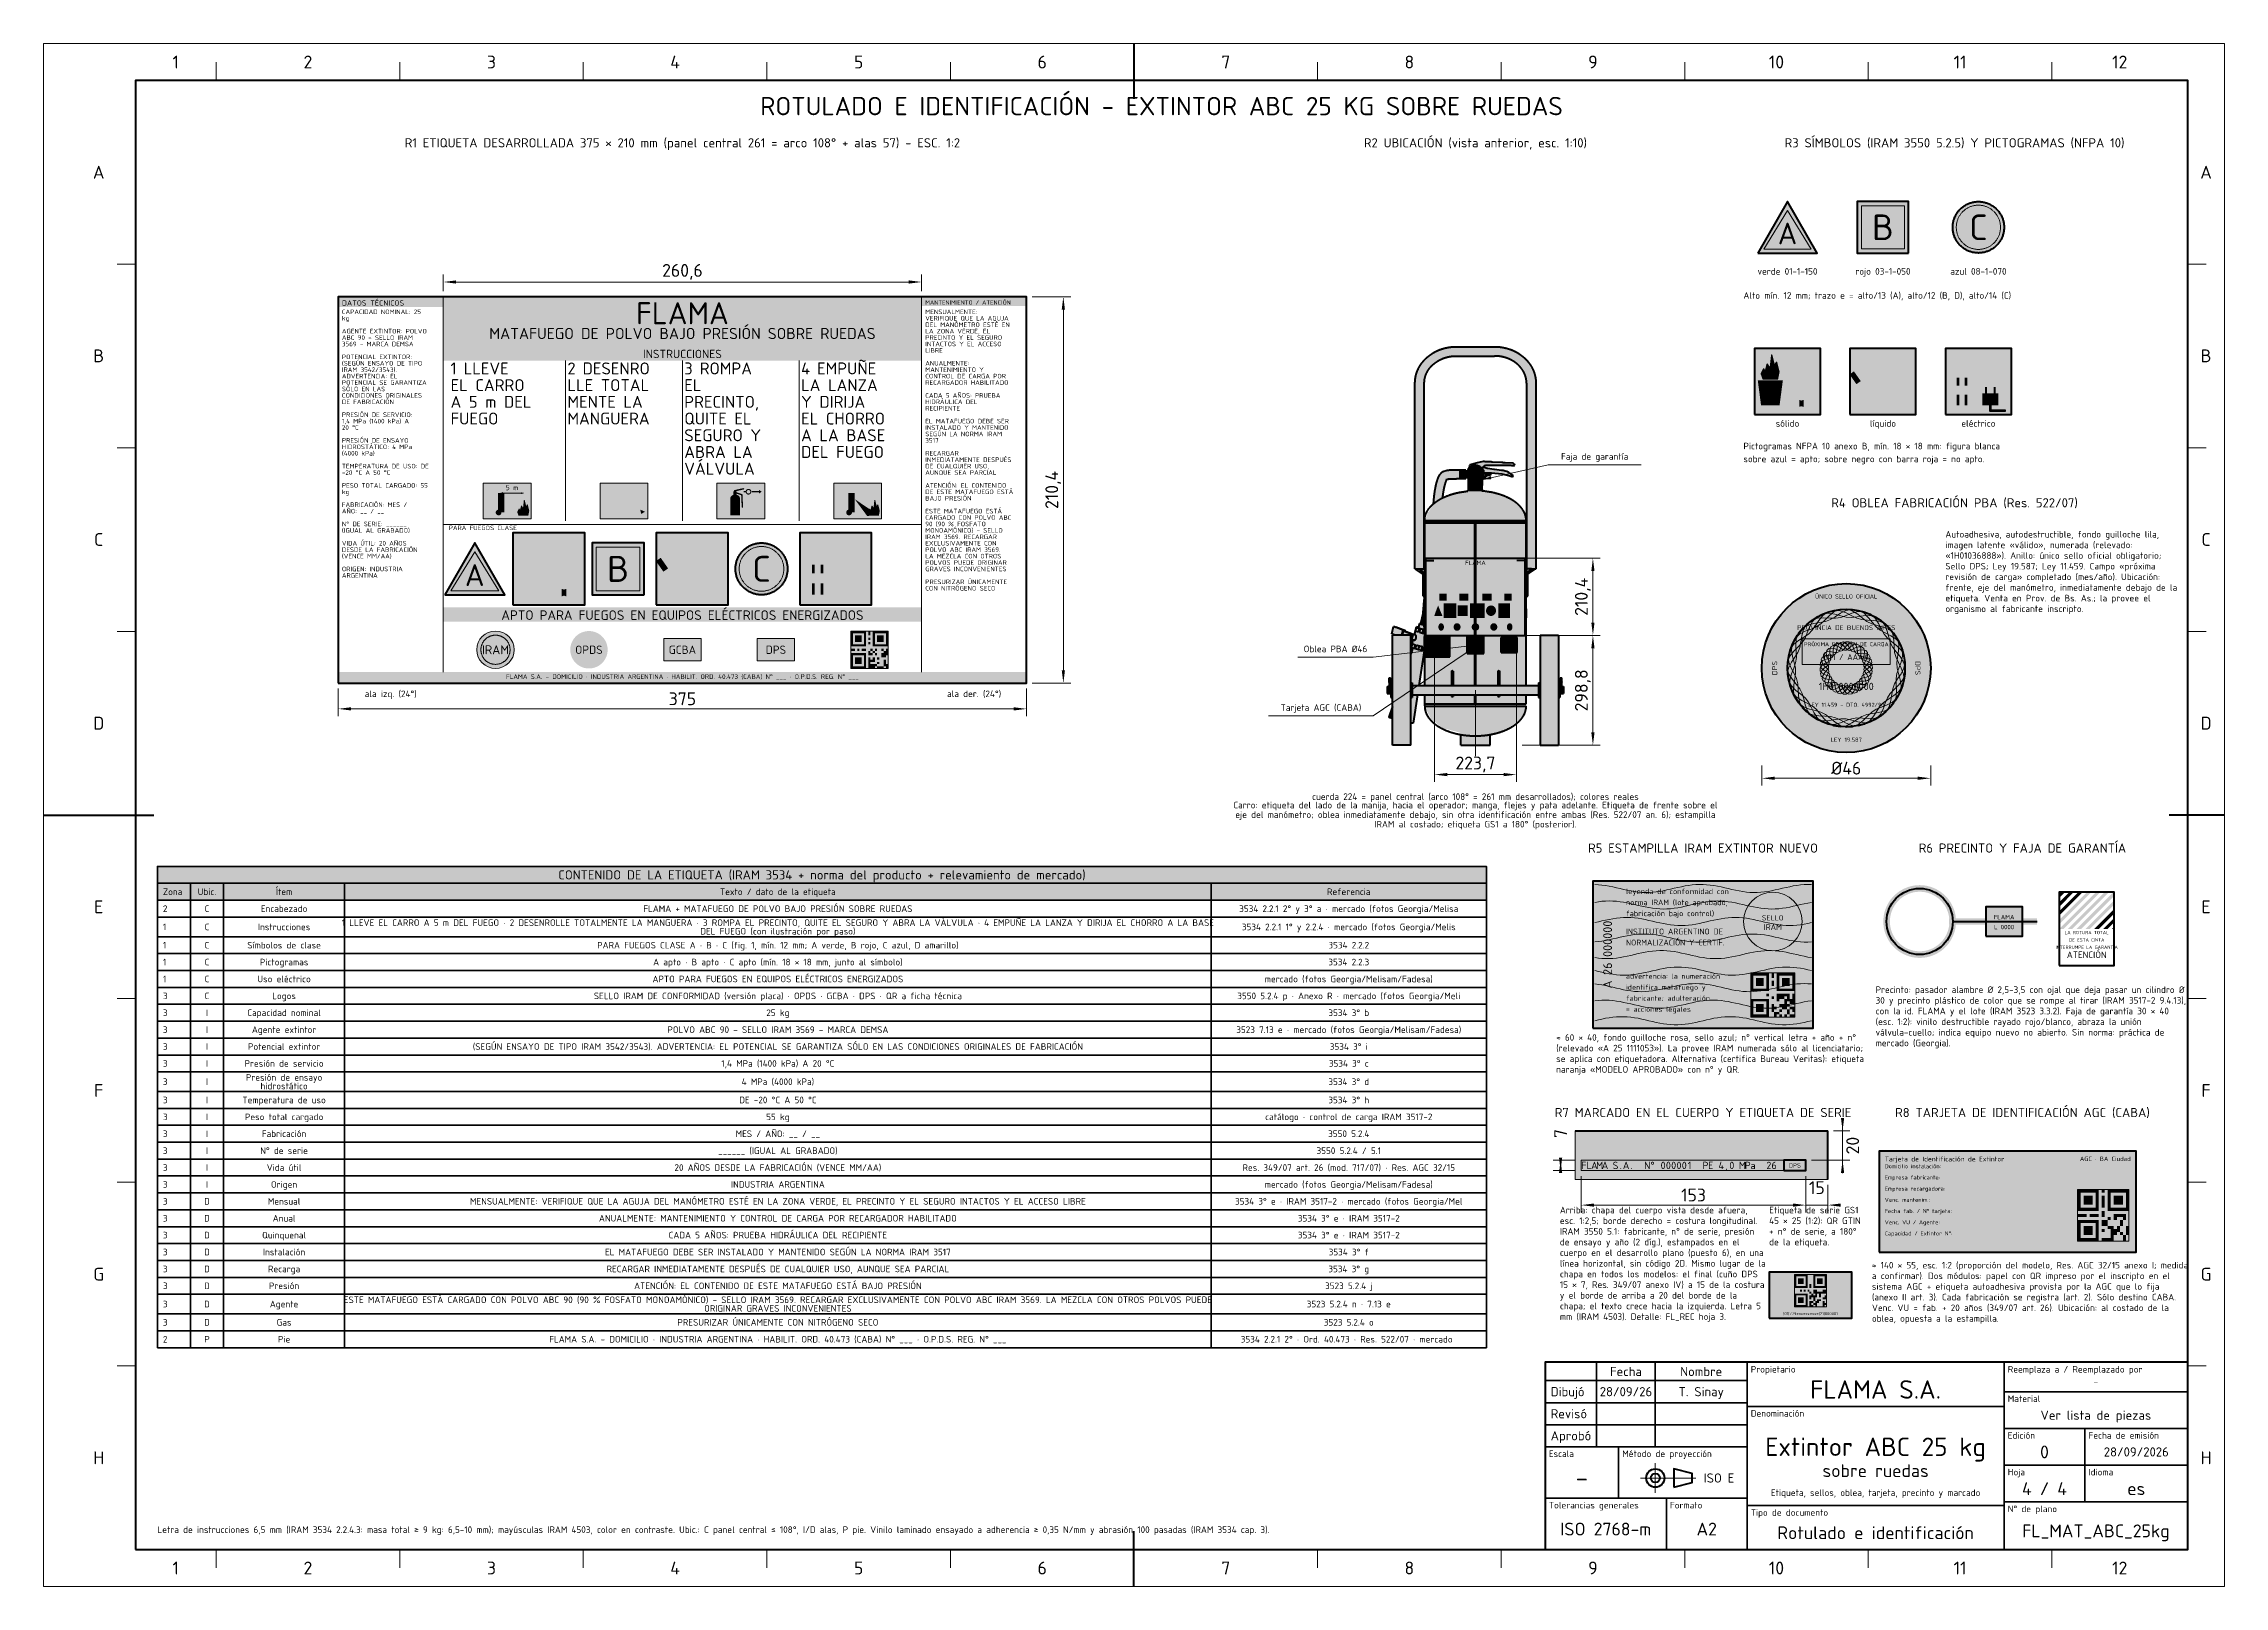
# Paper-space layout 'Hoja4_Rotulado' of a CAD drawing. Header units: millimetres. Extents: x 0 to 594, y 0 to 420.
# The model-space entities are those that its viewports show. They can reach past a viewport. Long polylines and large blocks are cut down to what shows.
import ezdxf
from ezdxf.enums import TextEntityAlignment as Align

# ---------------------------------------------------------------- set-up
doc = ezdxf.new("R2010")
doc.units = ezdxf.units.MM
doc.linetypes.add('IRAM-F-TRAZO-PUNTO', pattern=[20, 15, -2, 1, -2])
for name, color, linetype, lineweight in [('01-VISIBLE', 7, 'CONTINUOUS', 70), ('03-EJE', 1, 'IRAM-F-TRAZO-PUNTO', 18), ('04-COTA', 3, 'CONTINUOUS', 18), ('06-TEXTO', 7, 'CONTINUOUS', 25), ('07-RECUADRO', 7, 'CONTINUOUS', 70), ('08-FINA', 5, 'CONTINUOUS', 18), ('10-ROTULO', 7, 'CONTINUOUS', 35), ('11-TEXTO-ROTULO', 7, 'CONTINUOUS', 25), ('13-GRAFICA', 30, 'CONTINUOUS', 18)]:
    doc.layers.add(name, color=color, linetype=linetype, lineweight=lineweight)
doc.styles.add('ISO3098', font='isocpeur.ttf')
doc.dimstyles.new('FLAMA-IRAM', dxfattribs={"dimtxt": 3.5, "dimasz": 3.5, "dimexe": 2, "dimexo": 1.5, "dimgap": 1, "dimtad": 1, "dimdec": 1, "dimtxsty": 'ISO3098', "dimblk": 'IRAM_FLECHA', "dimblk1": 'IRAM_FLECHA', "dimblk2": 'IRAM_FLECHA', "dimcen": 2.5, "dimclrd": 256, "dimclre": 256, "dimclrt": 256, "dimazin": 3, "dimtfac": 1, "dimtmove": 0, "dimatfit": 3, "dimlwd": 18, "dimlwe": 18})

psp = doc.layouts.new('Hoja4_Rotulado')

msp = doc.modelspace()

# ---------------------------------------------------------------- texts
at = {"layer": '06-TEXTO', "style": 'ISO3098'}
for s, height, p in [('1', 3.5, (1650, 415)), ('2', 3.5, (1686, 415)), ('3', 3.5, (1736, 415)), ('4', 3.5, (1786, 415)), ('5', 3.5, (1836, 415)), ('6', 3.5, (1886, 415)), ('7', 3.5, (1936, 415)), ('8', 3.5, (1986, 415)), ('9', 3.5, (2036, 415)), ('10', 3.5, (2086, 415)), ('11', 3.5, (2136, 415)), ('12', 3.5, (2179.5, 415)), ('ROTULADO E IDENTIFICACIÓN - EXTINTOR ABC 25 KG SOBRE RUEDAS', 5, (1918.5, 403)), ('R1 ETIQUETA DESARROLLADA 375 × 210 mm (panel central 261 = arco 108° + alas 57) - ESC. 1:2', 2.5, (1788, 393)), ('R2 UBICACIÓN (vista anterior, esc. 1:10)', 2.5, (2004, 393)), ('R3 SÍMBOLOS (IRAM 3550 5.2.5) Y PICTOGRAMAS (NFPA 10)', 2.5, (2134.5, 393)), ('A', 3.5, (1629, 385)), ('A', 3.5, (2203, 385)), ('verde 01-1-150', 1.8, (2089, 358)), ('rojo 03-1-050', 1.8, (2115, 358)), ('azul 08-1-070', 1.8, (2141, 358)), ('B', 3.5, (1629, 335)), ('B', 3.5, (2203, 335)), ('R4 OBLEA FABRICACIÓN PBA (Res. 522/07)', 2.5, (2134.5, 295)), ('C', 3.5, (1629, 285)), ('C', 3.5, (2203, 285)), ('D', 3.5, (1629, 235)), ('D', 3.5, (2203, 235)), ('cuerda 224 = panel central (arco 108° = 261 mm desarrollados); colores reales', 1.8, (2004, 215)), ('Carro: etiqueta del lado de la manija, hacia el operador; manga, flejes y pata adelante. Etiqueta de frente sobre el', 1.8, (2004, 212.7)), ('eje del manómetro; oblea inmediatamente debajo, sin otra identificación entre ambas (Res. 522/07 an. 6); estampilla', 1.8, (2004, 210.1)), ('IRAM al costado; etiqueta GS1 a 180° (posterior).', 1.8, (2004, 207.5)), ('R5 ESTAMPILLA IRAM EXTINTOR NUEVO', 2.5, (2066, 201)), ('R6 PRECINTO Y FAJA DE GARANTÍA', 2.5, (2153, 201)), ('Ítem', 1.8, (1679.5, 189.1)), ('E', 3.5, (1629, 185)), ('Ubic.', 1.8, (1658.5, 189.1)), ('C', 1.8, (1658.5, 184.5)), ('Encabezado', 1.8, (1679.5, 184.5)), ('FLAMA + MATAFUEGO DE POLVO BAJO PRESIÓN SOBRE RUEDAS', 1.8, (1814, 184.5)), ('Texto / dato de la etiqueta', 1.8, (1814, 189.1)), ('3534 2.2.1 2° y 3° a · mercado (fotos Georgia/Melisa', 1.8, (1969.5, 184.5)), ('Referencia', 1.8, (1969.5, 189.1)), ('E', 3.5, (2203, 185)), ('C', 1.8, (1658.5, 179.53)), ('Instrucciones', 1.8, (1679.5, 179.53)), ('1 LLEVE EL CARRO A 5 m DEL FUEGO · 2 DESENROLLE TOTALMENTE LA MANGUERA · 3 ROMPA EL PRECINTO, QUITE EL SEGURO Y ABRA LA VÁLVULA · 4 EMPUÑE LA LANZA Y DIRIJA EL CHORRO A LA BASE', 1.8, (1814, 180.7)), ('DEL FUEGO (con ilustración por paso)', 1.8, (1814, 178.36)), ('3534 2.2.1 1° y 2.2.4 · mercado (fotos Georgia/Melis', 1.8, (1969.5, 179.53)), ('C', 1.8, (1658.5, 174.56)), ('Símbolos de clase', 1.8, (1679.5, 174.56)), ('PARA FUEGOS CLASE A · B · C (fig. 1, mín. 12 mm; A verde, B rojo, C azul, D amarillo)', 1.8, (1814, 174.56)), ('3534 2.2.2', 1.8, (1969.5, 174.56)), ('C', 1.8, (1658.5, 169.96)), ('Pictogramas', 1.8, (1679.5, 169.96)), ('APTO PARA FUEGOS EN EQUIPOS ELÉCTRICOS ENERGIZADOS', 1.8, (1814, 165.36)), ('A apto · B apto · C apto (mín. 18 × 18 mm, junto al símbolo)', 1.8, (1814, 169.96)), ('mercado (fotos Georgia/Melisam/Fadesa)', 1.8, (1969.5, 165.36)), ('3534 2.2.3', 1.8, (1969.5, 169.96)), ('C', 1.8, (1658.5, 165.36)), ('C', 1.8, (1658.5, 160.76)), ('Uso eléctrico', 1.8, (1679.5, 165.36)), ('Logos', 1.8, (1679.5, 160.76)), ('SELLO IRAM DE CONFORMIDAD (versión placa) · OPDS · GCBA · DPS · QR a ficha técnica', 1.8, (1814, 160.76)), ('3550 5.2.4 p · Anexo R · mercado (fotos Georgia/Meli', 1.8, (1969.5, 160.76)), ('I', 1.8, (1658.5, 156.16)), ('Capacidad nominal', 1.8, (1679.5, 156.16)), ('25 kg', 1.8, (1814, 156.16)), ('3534 3° b', 1.8, (1969.5, 156.16)), ('I', 1.8, (1658.5, 151.56)), ('Agente extintor', 1.8, (1679.5, 151.56)), ('POLVO ABC 90 - SELLO IRAM 3569 - MARCA DEMSA', 1.8, (1814, 151.56)), ('3523 7.13 e · mercado (fotos Georgia/Melisam/Fadesa)', 1.8, (1969.5, 151.56)), ('I', 1.8, (1658.5, 146.96)), ('I', 1.8, (1658.5, 142.36)), ('Presión de servicio', 1.8, (1679.5, 142.36)), ('Potencial extintor', 1.8, (1679.5, 146.96)), ('(SEGÚN ENSAYO DE TIPO IRAM 3542/3543). ADVERTENCIA: EL POTENCIAL SE GARANTIZA SÓLO EN LAS CONDICIONES ORIGINALES DE FABRICACIÓN', 1.8, (1814, 146.96)), ('1,4 MPa (1400 kPa) A 20 °C', 1.8, (1814, 142.36)), ('3534 3° c', 1.8, (1969.5, 142.36)), ('3534 3° i', 1.8, (1969.5, 146.96)), ('F', 3.5, (1629, 135)), ('I', 1.8, (1658.5, 137.39)), ('Presión de ensayo', 1.8, (1679.5, 138.56)), ('hidrostático', 1.8, (1679.5, 136.22)), ('4 MPa (4000 kPa)', 1.8, (1814, 137.39)), ('3534 3° d', 1.8, (1969.5, 137.39)), ('F', 3.5, (2203, 135)), ('I', 1.8, (1658.5, 132.42)), ('Temperatura de uso', 1.8, (1679.5, 132.42)), ('DE -20 °C A 50 °C', 1.8, (1814, 132.42)), ('3534 3° h', 1.8, (1969.5, 132.42)), ('R8 TARJETA DE IDENTIFICACIÓN AGC (CABA)', 2.5, (2153, 129)), ('I', 1.8, (1658.5, 127.82)), ('Peso total cargado', 1.8, (1679.5, 127.82)), ('55 kg', 1.8, (1814, 127.82)), ('catálogo · control de carga IRAM 3517-2', 1.8, (1969.5, 127.82)), ('R7 MARCADO EN EL CUERPO Y ETIQUETA DE SERIE', 2.5, (2066, 129)), ('I', 1.8, (1658.5, 123.22)), ('I', 1.8, (1658.5, 118.62)), ('N° de serie', 1.8, (1679.5, 118.62)), ('Fabricación', 1.8, (1679.5, 123.22)), ('______ (IGUAL AL GRABADO)', 1.8, (1814, 118.62)), ('MES / AÑO: __ / __', 1.8, (1814, 123.22)), ('3550 5.2.4 / 5.1', 1.8, (1969.5, 118.62)), ('3550 5.2.4', 1.8, (1969.5, 123.22)), ('I', 1.8, (1658.5, 114.02)), ('Vida útil', 1.8, (1679.5, 114.02)), ('20 AÑOS DESDE LA FABRICACIÓN (VENCE MM/AA)', 1.8, (1814, 114.02)), ('Res. 349/07 art. 26 (mod. 717/07) · Res. AGC 32/15', 1.8, (1969.5, 114.02)), ('I', 1.8, (1658.5, 109.42)), ('Origen', 1.8, (1679.5, 109.42)), ('INDUSTRIA ARGENTINA', 1.8, (1814, 109.42)), ('mercado (fotos Georgia/Melisam/Fadesa)', 1.8, (1969.5, 109.42)), ('D', 1.8, (1658.5, 104.82)), ('D', 1.8, (1658.5, 100.22)), ('Mensual', 1.8, (1679.5, 104.82)), ('Anual', 1.8, (1679.5, 100.22)), ('MENSUALMENTE: VERIFIQUE QUE LA AGUJA DEL MANÓMETRO ESTÉ EN LA ZONA VERDE, EL PRECINTO Y EL SEGURO INTACTOS Y EL ACCESO LIBRE', 1.8, (1814, 104.82)), ('ANUALMENTE: MANTENIMIENTO Y CONTROL DE CARGA POR RECARGADOR HABILITADO', 1.8, (1814, 100.22)), ('3534 3° e · IRAM 3517-2 · mercado (fotos Georgia/Mel', 1.8, (1969.5, 104.82)), ('3534 3° e · IRAM 3517-2', 1.8, (1969.5, 100.22)), ('D', 1.8, (1658.5, 95.62)), ('Quinquenal', 1.8, (1679.5, 95.62)), ('CADA 5 AÑOS: PRUEBA HIDRÁULICA DEL RECIPIENTE', 1.8, (1814, 95.62)), ('3534 3° e · IRAM 3517-2', 1.8, (1969.5, 95.62)), ('D', 1.8, (1658.5, 91.02)), ('Instalación', 1.8, (1679.5, 91.02)), ('EL MATAFUEGO DEBE SER INSTALADO Y MANTENIDO SEGÚN LA NORMA IRAM 3517', 1.8, (1814, 91.02)), ('3534 3° f', 1.8, (1969.5, 91.02)), ('G', 3.5, (1629, 85)), ('D', 1.8, (1658.5, 86.42)), ('Recarga', 1.8, (1679.5, 86.42)), ('RECARGAR INMEDIATAMENTE DESPUÉS DE CUALQUIER USO, AUNQUE SEA PARCIAL', 1.8, (1814, 86.42)), ('ATENCIÓN: EL CONTENIDO DE ESTE MATAFUEGO ESTÁ BAJO PRESIÓN', 1.8, (1814, 81.82)), ('3534 3° g', 1.8, (1969.5, 86.42)), ('G', 3.5, (2203, 85)), ('D', 1.8, (1658.5, 81.82)), ('D', 1.8, (1658.5, 76.85)), ('Presión', 1.8, (1679.5, 81.82)), ('Agente', 1.8, (1679.5, 76.85)), ('ESTE MATAFUEGO ESTÁ CARGADO CON POLVO ABC 90 (90 % FOSFATO MONOAMÓNICO) - SELLO IRAM 3569. RECARGAR EXCLUSIVAMENTE CON POLVO ABC IRAM 3569. LA MEZCLA CON OTROS POLVOS PUEDE', 1.8, (1814, 78.02)), ('3523 5.2.4 n · 7.13 e', 1.8, (1969.5, 76.85)), ('3523 5.2.4 j', 1.8, (1969.5, 81.82)), ('D', 1.8, (1658.5, 71.88)), ('Gas', 1.8, (1679.5, 71.88)), ('PRESURIZAR ÚNICAMENTE CON NITRÓGENO SECO', 1.8, (1814, 71.88)), ('ORIGINAR GRAVES INCONVENIENTES', 1.8, (1814, 75.68)), ('3523 5.2.4 o', 1.8, (1969.5, 71.88)), ('P', 1.8, (1658.5, 67.28)), ('Pie', 1.8, (1679.5, 67.28)), ('FLAMA S.A. - DOMICILIO · INDUSTRIA ARGENTINA · HABILIT. ORD. 40.473 (CABA) N° ___ · O.P.D.S. REG. N° ___', 1.8, (1814, 67.28)), ('3534 2.2.1 2° · Ord. 40.473 · Res. 522/07 · mercado ', 1.8, (1969.5, 67.28)), ('H', 3.5, (1629, 35)), ('H', 3.5, (2203, 35)), ('1', 3.5, (1650, 5)), ('2', 3.5, (1686, 5)), ('3', 3.5, (1736, 5)), ('4', 3.5, (1786, 5)), ('5', 3.5, (1836, 5)), ('6', 3.5, (1886, 5)), ('7', 3.5, (1936, 5)), ('8', 3.5, (1986, 5)), ('9', 3.5, (2036, 5)), ('10', 3.5, (2086, 5)), ('11', 3.5, (2136, 5)), ('12', 3.5, (2179.5, 5))]:
    msp.add_text(s, height=height, dxfattribs=at).set_placement(p, align=Align.MIDDLE_CENTER)
for s, p in [('Alto mín. 12 mm; trazo e = alto/13 (A), alto/12 (B, D), alto/14 (C)', (2077, 350)), ('Pictogramas NFPA 10 anexo B, mín. 18 × 18 mm: figura blanca', (2077, 309)), ('sobre azul = apto; sobre negro con barra roja = no apto.', (2077, 305.5)), ('Autoadhesiva, autodestructible, fondo guilloche lila,', (2132, 285)), ('«1H01036888»). Anillo: único sello oficial obligatorio;', (2132, 279.2)), ('imagen latente «válido», numerada (relevado:', (2132, 282.1)), ('Sello DPS; Ley 19.587; Ley 11.459. Campo «próxima', (2132, 276.3)), ('revisión de carga» completado (mes/año). Ubicación:', (2132, 273.4)), ('etiqueta. Venta en Prov. de Bs. As.; la provee el', (2132, 267.6)), ('frente, eje del manómetro, inmediatamente debajo de la', (2132, 270.5)), ('organismo al fabricante inscripto.', (2132, 264.7)), ('30 y precinto plástico de color que se rompe al tirar (IRAM 3517-2 9.4.13),', (2113, 158.1)), ('Precinto: pasador alambre Ø 2,5-3,5 con ojal que deja pasar un cilindro Ø', (2113, 161)), ('con la id. FLAMA y el lote (IRAM 3523 3.3.2). Faja de garantía 30 × 40', (2113, 155.2)), ('(esc. 1:2): vinilo destructible rayado rojo/blanco, abraza la unión', (2113, 152.3)), ('≈ 60 × 40, fondo guilloche rosa, sello azul; n° vertical letra + año + n°', (2026, 148)), ('válvula-cuello; indica equipo nuevo no abierto. Sin norma: práctica de', (2113, 149.4)), ('mercado (Georgia).', (2113, 146.5)), ('se aplica con etiquetadora. Alternativa (certifica Bureau Veritas): etiqueta', (2026, 142.2)), ('(relevado «A 25 1111053»). La provee IRAM numerada sólo al licenciatario;', (2026, 145.1)), ('naranja «MODELO APROBADO» con n° y QR.', (2026, 139.3)), ('Arriba: chapa del cuerpo vista desde afuera,', (2027, 101)), ('Etiqueta de serie GS1', (2084, 101)), ('esc. 1:2,5; borde derecho = costura longitudinal.', (2027, 98.1)), ('IRAM 3550 5.1: fabricante, n° de serie, presión', (2027, 95.2)), ('45 × 25 (1:2): QR GTIN', (2084, 98.1)), ('+ n° de serie, a 180°', (2084, 95.2)), ('de ensayo y año (2 díg.), estampados en el', (2027, 92.3)), ('cuerpo en el desarrollo plano (puesto 6), en una', (2027, 89.4)), ('de la etiqueta.', (2084, 92.3)), ('15 × 7, Res. 349/07 anexo IV) a 15 de la costura', (2027, 80.7)), ('chapa en todos los modelos: el final (cuño DPS', (2027, 83.6)), ('línea horizontal, sin código 2D. Mismo lugar de la', (2027, 86.5)), ('≈ 140 × 55, esc. 1:2 (proporción del modelo, Res. AGC 32/15 anexo I; medida', (2112, 86)), ('a confirmar). Dos módulos: papel con QR impreso por el inscripto en el', (2112, 83.1)), ('y el borde de arriba a 20 del borde de la', (2027, 77.8)), ('chapa; el texto crece hacia la izquierda. Letra 5', (2027, 74.9)), ('sistema AGC + etiqueta autoadhesiva provista por la AGC que lo fija', (2112, 80.2)), ('(anexo II art. 3). Cada fabricación se registra (art. 2). Sólo destino CABA.', (2112, 77.3)), ('mm (IRAM 4503). Detalle: FL_REC hoja 3.', (2027, 72)), ('Venc. VU = fab. + 20 años (349/07 art. 26). Ubicación: al costado de la', (2112, 74.4)), ('oblea, opuesta a la estampilla.', (2112, 71.5)), ('Letra de instrucciones 6,5 mm (IRAM 3534 2.2.4.3: masa total ≥ 9 kg: 6,5-10 mm); mayúsculas IRAM 4503, color en contraste. Ubic.: C panel central ≤ 108°, I/D alas, P pie. Vinilo laminado ensayado a adherencia ≥ 0,35 N/mm y abrasión 100 pasadas (IRAM 3534 cap. 3).', (1645, 14))]:
    msp.add_text(s, height=1.8, dxfattribs=at).set_placement(p, align=Align.BOTTOM_LEFT)
for s, p in [('sólido', (2089, 317.5)), ('líquido', (2115, 317.5)), ('eléctrico', (2141, 317.5))]:
    msp.add_text(s, height=1.8, dxfattribs=at).set_placement(p, align=Align.TOP_CENTER)
for s, p in [('Faja de garantía', (2036.497, 306.166)), ('Oblea PBA Ø46', (1965.879, 253.779)), ('Tarjeta AGC (CABA)', (1961.919, 237.808))]:
    msp.add_text(s, height=1.8, dxfattribs=at).set_placement(p, align=Align.BOTTOM_CENTER)
at = {"layer": '06-TEXTO', "true_color": 0xffffff, "style": 'ISO3098'}
msp.add_text('CONTENIDO DE LA ETIQUETA (IRAM 3534 + norma del producto + relevamiento de mercado)', height=2.5, dxfattribs=at).set_placement((1826, 193.7), align=Align.MIDDLE_CENTER)
at = {"layer": '06-TEXTO', "style": 'ISO3098'}
for s, p in [('Zona', (1646.5, 189.1)), ('2', (1646.5, 184.5)), ('1', (1646.5, 179.53)), ('1', (1646.5, 174.56)), ('1', (1646.5, 169.96)), ('1', (1646.5, 165.36)), ('3', (1646.5, 160.76)), ('3', (1646.5, 156.16)), ('3', (1646.5, 151.56)), ('3', (1646.5, 146.96)), ('3', (1646.5, 142.36)), ('3', (1646.5, 137.39)), ('3', (1646.5, 132.42)), ('3', (1646.5, 127.82)), ('3', (1646.5, 123.22)), ('3', (1646.5, 118.62)), ('3', (1646.5, 114.02)), ('3', (1646.5, 109.42)), ('3', (1646.5, 104.82)), ('3', (1646.5, 100.22)), ('3', (1646.5, 95.62)), ('3', (1646.5, 91.02)), ('3', (1646.5, 86.42)), ('3', (1646.5, 81.82)), ('3', (1646.5, 76.85)), ('3', (1646.5, 71.88)), ('2', (1646.5, 67.28))]:
    msp.add_text(s, height=1.8, dxfattribs=at).set_placement(p, align=Align.MIDDLE_LEFT)
at = {"layer": '08-FINA', "style": 'ISO3098'}
for s, p in [('ala izq. (24°)', (1708.548, 243.894)), ('ala der. (24°)', (1867.452, 243.894))]:
    msp.add_text(s, height=1.8, dxfattribs=at).set_placement(p, align=Align.TOP_CENTER)
at = {"layer": '11-TEXTO-ROTULO', "style": 'ISO3098'}
for s, height, p in [('Fecha', 2.5, (2045, 58.5)), ('Nombre', 2.5, (2065.5, 58.5)), ('28/09/26', 2.5, (2045, 53)), ('T. Sinay', 2.5, (2065.5, 53)), ('FLAMA S.A.', 5, (2113, 53.6)), ('-', 1.8, (2173, 55.6)), ('Ver lista de piezas', 2.5, (2173, 46.6)), ('Extintor ABC 25 kg', 5, (2113, 38)), ('0', 3.5, (2159, 36.6)), ('28/09/2026', 2.5, (2184, 36.6)), ('sobre ruedas', 3.5, (2113, 31.5)), ('-', 5, (2033, 29.6)), ('Etiqueta, sellos, oblea, tarjeta, precinto y marcado', 1.8, (2113, 25.5)), ('4 / 4', 3.5, (2159, 26.6)), ('es', 3.5, (2184, 26.6)), ('ISO 2768-m', 3.5, (2039.5, 15.6)), ('A2', 3.5, (2067, 15.6)), ('Rotulado e identificación', 3.5, (2113, 14.6)), ('FL_MAT_ABC_25kg', 3.5, (2173, 15.1))]:
    msp.add_text(s, height=height, dxfattribs=at).set_placement(p, align=Align.MIDDLE_CENTER)
for s, p in [('Propietario', (2079, 60)), ('Reemplaza a / Reemplazado por', (2149, 60)), ('Denominación', (2079, 48)), ('Material', (2149, 52)), ('Edición', (2149, 42)), ('Fecha de emisión', (2171, 42)), ('Escala', (2024, 37)), ('Método de proyección', (2044, 37)), ('Hoja', (2149, 32)), ('Idioma', (2171, 32)), ('Tolerancias generales', (2024, 23)), ('Formato', (2057, 23)), ('Tipo de documento', (2079, 21)), ('N° de plano', (2149, 22))]:
    msp.add_text(s, height=1.8, dxfattribs=at).set_placement(p, align=Align.TOP_LEFT)
for s, p in [('Dibujó', (2024.5, 53)), ('Revisó', (2024.5, 47)), ('Aprobó', (2024.5, 41))]:
    msp.add_text(s, height=2.5, dxfattribs=at).set_placement(p, align=Align.MIDDLE_LEFT)
msp.add_text('ISO E', height=2.5, dxfattribs=at).set_placement((2074.5, 29.5), align=Align.MIDDLE_RIGHT)
at = {"layer": '13-GRAFICA', "true_color": 0xffffff, "style": 'ISO3098'}
for s, height, p in [('A', 5.88, (2089, 368.32)), ('B', 7, (2115, 370)), ('C', 7, (2141, 370)), ('B', 7.072, (1770.481, 277.01)), ('C', 7.072, (1809.538, 277.01)), ('A', 5.941, (1731.423, 275.313)), ('ÚNICO SELLO OFICIAL', 1.15, (2105, 269.5)), ('IRAM', 2.4441, (1737.081, 254.986)), ('OPDS', 2.2404, (1762.54, 254.986)), ('DPS', 2.2404, (1813.46, 254.986)), ('LEY 19.587', 1.15, (2105, 230.5)), ('SELLO', 1.4, (2085, 182)), ('IRAM', 1.6, (2085, 179.5))]:
    msp.add_text(s, height=height, dxfattribs=at).set_placement(p, align=Align.MIDDLE_CENTER)
for s, height, p in [('DATOS TÉCNICOS', 1.4375, (1695.245, 350.106)), ('MANTENIMIENTO / ATENCIÓN', 1.16696, (1854.149, 350.106))]:
    msp.add_text(s, height=height, dxfattribs=at).set_placement(p, align=Align.TOP_LEFT)
at = {"layer": '13-GRAFICA', "true_color": 0x191919, "style": 'ISO3098'}
for s, height, p in [('CAPACIDAD NOMINAL: 25', 1.25, (1695.245, 347.606)), ('kg', 1.25, (1695.245, 345.856)), ('VERIFIQUE QUE LA AGUJA', 1.25, (1854.149, 345.856)), ('MENSUALMENTE:', 1.25, (1854.149, 347.606)), ('AGENTE EXTINTOR: POLVO', 1.25, (1695.245, 342.356)), ('ABC 90 - SELLO IRAM', 1.25, (1695.245, 340.606)), ('3569 - MARCA DEMSA', 1.25, (1695.245, 338.856)), ('DEL MANÓMETRO ESTÉ EN', 1.25, (1854.149, 344.106)), ('LA ZONA VERDE, EL', 1.25, (1854.149, 342.356)), ('PRECINTO Y EL SEGURO', 1.25, (1854.149, 340.606)), ('INTACTOS Y EL ACCESO', 1.25, (1854.149, 338.856)), ('(SEGÚN ENSAYO DE TIPO', 1.25, (1695.245, 333.606)), ('POTENCIAL EXTINTOR:', 1.25, (1695.245, 335.356)), ('LLEVE', 3.25, (1728.41, 333.202)), ('DESENRO', 3.25, (1760.805, 333.202)), ('ROMPA', 3.25, (1792.695, 333.202)), ('EMPUÑE', 3.25, (1824.669, 333.202)), ('ANUALMENTE:', 1.25, (1854.149, 333.606)), ('LIBRE', 1.25, (1854.149, 337.106)), ('ADVERTENCIA: EL', 1.25, (1695.245, 330.106)), ('SÓLO EN LAS', 1.25, (1695.245, 326.606)), ('IRAM 3542/3543).', 1.25, (1695.245, 331.856)), ('POTENCIAL SE GARANTIZA', 1.25, (1695.245, 328.356)), ('EL CARRO', 3.25, (1724.851, 328.652)), ('LLE TOTAL', 3.25, (1756.676, 328.652)), ('EL', 3.25, (1788.5, 328.652)), ('LA LANZA', 3.25, (1820.324, 328.652)), ('MANTENIMIENTO Y', 1.25, (1854.149, 331.856)), ('CONTROL DE CARGA POR', 1.25, (1854.149, 330.106)), ('RECARGADOR HABILITADO', 1.25, (1854.149, 328.356)), ('CONDICIONES ORIGINALES', 1.25, (1695.245, 324.856)), ('DE FABRICACIÓN', 1.25, (1695.245, 323.106)), ('A 5\xa0m DEL', 3.25, (1724.851, 324.102)), ('MENTE LA', 3.25, (1756.676, 324.102)), ('PRECINTO,', 3.25, (1788.5, 324.102)), ('Y DIRIJA', 3.25, (1820.324, 324.102)), ('CADA 5 AÑOS: PRUEBA', 1.25, (1854.149, 324.856)), ('HIDRÁULICA DEL', 1.25, (1854.149, 323.106)), ('RECIPIENTE', 1.25, (1854.149, 321.356)), ('1,4 MPa (1400 kPa) A', 1.25, (1695.245, 317.856)), ('20 °C', 1.25, (1695.245, 316.106)), ('PRESIÓN DE SERVICIO:', 1.25, (1695.245, 319.606)), ('FUEGO', 3.25, (1724.851, 319.552)), ('MANGUERA', 3.25, (1756.676, 319.552)), ('SEGURO Y', 3.25, (1788.5, 315.002)), ('QUITE EL', 3.25, (1788.5, 319.552)), ('A LA BASE', 3.25, (1820.324, 315.002)), ('EL CHORRO', 3.25, (1820.324, 319.552)), ('EL MATAFUEGO DEBE SER', 1.25, (1854.149, 317.856)), ('INSTALADO Y MANTENIDO', 1.25, (1854.149, 316.106)), ('(4000 kPa)', 1.25, (1695.245, 309.106)), ('PRESIÓN DE ENSAYO', 1.25, (1695.245, 312.606)), ('HIDROSTÁTICO: 4 MPa', 1.25, (1695.245, 310.856)), ('ABRA LA', 3.25, (1788.5, 310.452)), ('DEL FUEGO', 3.25, (1820.324, 310.452)), ('SEGÚN LA NORMA IRAM', 1.25, (1854.149, 314.356)), ('3517', 1.25, (1854.149, 312.606)), ('RECARGAR', 1.25, (1854.149, 309.106)), ('TEMPERATURA DE USO: DE', 1.25, (1695.245, 305.606)), ('-20 °C A 50 °C', 1.25, (1695.245, 303.856)), ('VÁLVULA', 3.25, (1788.5, 305.902)), ('AUNQUE SEA PARCIAL', 1.25, (1854.149, 303.856)), ('INMEDIATAMENTE DESPUÉS', 1.25, (1854.149, 307.356)), ('DE CUALQUIER USO,', 1.25, (1854.149, 305.606)), ('PESO TOTAL CARGADO: 55', 1.25, (1695.245, 300.356)), ('kg', 1.25, (1695.245, 298.606)), ('ATENCIÓN: EL CONTENIDO', 1.25, (1854.149, 300.356)), ('DE ESTE MATAFUEGO ESTÁ', 1.25, (1854.149, 298.606)), ('BAJO PRESIÓN', 1.25, (1854.149, 296.856)), ('AÑO: __ / __', 1.25, (1695.245, 293.356)), ('FABRICACIÓN: MES /', 1.25, (1695.245, 295.106)), ('ESTE MATAFUEGO ESTÁ', 1.25, (1854.149, 293.356)), ('CARGADO CON POLVO ABC', 1.25, (1854.149, 291.606)), ('(IGUAL AL GRABADO)', 1.25, (1695.245, 288.106)), ('N° DE SERIE: ______', 1.25, (1695.245, 289.856)), ('PARA FUEGOS CLASE', 1.25, (1724.351, 288.802)), ('90 (90 % FOSFATO', 1.25, (1854.149, 289.856)), ('MONOAMÓNICO) - SELLO', 1.25, (1854.149, 288.106)), ('IRAM 3569. RECARGAR', 1.25, (1854.149, 286.356)), ('VIDA ÚTIL: 20 AÑOS', 1.25, (1695.245, 284.606)), ('(VENCE MM/AA)', 1.25, (1695.245, 281.106)), ('DESDE LA FABRICACIÓN', 1.25, (1695.245, 282.856)), ('EXCLUSIVAMENTE CON', 1.25, (1854.149, 284.606)), ('POLVO ABC IRAM 3569.', 1.25, (1854.149, 282.856)), ('LA MEZCLA CON OTROS', 1.25, (1854.149, 281.106)), ('POLVOS PUEDE ORIGINAR', 1.25, (1854.149, 279.356)), ('ARGENTINA', 1.25, (1695.245, 275.856)), ('ORIGEN: INDUSTRIA', 1.25, (1695.245, 277.606)), ('GRAVES INCONVENIENTES', 1.25, (1854.149, 277.606)), ('PRESURIZAR ÚNICAMENTE', 1.25, (1854.149, 274.106)), ('CON NITRÓGENO SECO', 1.25, (1854.149, 272.356))]:
    msp.add_text(s, height=height, dxfattribs=at).set_placement(p, align=Align.TOP_LEFT)
at = {"layer": '13-GRAFICA', "true_color": 0xffffff, "style": 'ISO3098'}
for s, height, p in [('FLAMA', 6, (1788, 349.606)), ('MATAFUEGO DE POLVO BAJO PRESIÓN SOBRE RUEDAS', 3.0454, (1788, 342.606)), ('FLAMA', 1.2, (2004, 279.243)), ('APTO PARA FUEGOS EN EQUIPOS ELÉCTRICOS ENERGIZADOS', 2.6, (1788, 265.718)), ('FLAMA S.A. - DOMICILIO · INDUSTRIA ARGENTINA · HABILIT. ORD. 40.473 (CABA) N° ___ · O.P.D.S. REG. N° ___', 1.25, (1788, 248.294))]:
    msp.add_text(s, height=height, dxfattribs=at).set_placement(p, align=Align.TOP_CENTER)
at = {"layer": '13-GRAFICA', "true_color": 0xc81e2d, "style": 'ISO3098'}
for s, p in [('1', (1724.851, 333.202)), ('2', (1756.676, 333.202)), ('3', (1788.5, 333.202)), ('4', (1820.324, 333.202))]:
    msp.add_text(s, height=3.25, dxfattribs=at).set_placement(p, align=Align.TOP_LEFT)
at = {"layer": '13-GRAFICA', "true_color": 0x191919, "style": 'ISO3098'}
for s, height, p in [('INSTRUCCIONES', 2.275, (1788, 335.522)), ('GCBA', 2.2404, (1788, 254.986)), ('LA ROTURA TOTAL', 0.9, (2170.5, 178)), ('INTERRUMPE LA GARANTÍA', 0.9, (2170.5, 174)), ('DE ESTA CINTA', 0.9, (2170.5, 176))]:
    msp.add_text(s, height=height, dxfattribs=at).set_placement(p, align=Align.MIDDLE_CENTER)
at = {"layer": '13-GRAFICA', "style": 'ISO3098'}
for s, height, p in [('5 m', 1.365, (1741.596, 298.012)), ('(01)779xxxxxxxxxx(21)000001', 0.8, (2095.25, 73.6))]:
    msp.add_text(s, height=height, dxfattribs=at).set_placement(p, align=Align.BOTTOM_CENTER)
for s, height, p in [('PROVINCIA DE BUENOS AIRES', 1.3, (2105, 261)), ('PRÓXIMA REVISIÓN DE CARGA', 1.1, (2105, 256.5)), ('MM / AAAA', 1.6, (2105, 253)), ('LEY 11.459 - DTO. 4992/90', 1.1, (2105, 240)), ('FLAMA', 1.2, (2148, 182.2)), ('L 0000', 1.2, (2148, 179.5))]:
    msp.add_text(s, height=height, dxfattribs=at).set_placement(p, align=Align.MIDDLE_CENTER)
at = {"layer": '13-GRAFICA', "true_color": 0xffffff, "style": 'ISO3098'}
for rotation, p in [(90, (2085.5, 250)), (-90, (2124.5, 250))]:
    msp.add_text('DPS', height=1.4, rotation=rotation, dxfattribs=at).set_placement(p, align=Align.MIDDLE_CENTER)
at = {"layer": '13-GRAFICA', "true_color": 0xc81e2d, "style": 'ISO3098'}
msp.add_text('1H0 0000000', height=2, dxfattribs=at).set_placement((2105, 245), align=Align.MIDDLE_CENTER)
at = {"layer": '13-GRAFICA', "style": 'ISO3098'}
for s, height, p in [('norma IRAM (lote aprobado,', 1.5, (2045, 185)), ('leyenda de conformidad con', 1.5, (2045, 188)), ('fabricación bajo control)', 1.5, (2045, 182)), ('advertencia: la numeración', 1.4, (2045, 165)), ('identifica matafuego y', 1.4, (2045, 162)), ('fabricante; adulteración', 1.4, (2045, 159)), ('= acciones legales', 1.4, (2045, 156)), ('Domicilio instalación:', 1.1, (2115.5, 113.5)), ('Empresa fabricante:', 1.1, (2115.5, 110.45)), ('Empresa recargadora:', 1.1, (2115.5, 107.4)), ('Venc. mantenim.:', 1.1, (2115.5, 104.35)), ('Fecha fab. / N° tarjeta:', 1.1, (2115.5, 101.3)), ('Venc. VU / Agente:', 1.1, (2115.5, 98.25)), ('Capacidad / Extintor N°:', 1.1, (2115.5, 95.2))]:
    msp.add_text(s, height=height, dxfattribs=at).set_placement(p, align=Align.BOTTOM_LEFT)
at = {"layer": '13-GRAFICA', "true_color": 0xc81e2d, "style": 'ISO3098'}
msp.add_text('A 26 000000', height=2.4, rotation=90, dxfattribs=at).set_placement((2040, 172), align=Align.MIDDLE_CENTER)
at = {"layer": '13-GRAFICA', "true_color": 0x005eaa, "style": 'ISO3098'}
for s, p in [('INSTITUTO ARGENTINO DE', (2045, 177)), ('NORMALIZACIÓN Y CERTIF.', (2045, 174))]:
    msp.add_text(s, height=1.6, dxfattribs=at).set_placement(p, align=Align.BOTTOM_LEFT)
at = {"layer": '13-GRAFICA', "true_color": 0xc81e2d, "style": 'ISO3098'}
msp.add_text('ATENCIÓN', height=1.8, dxfattribs=at).set_placement((2170.5, 170.5), align=Align.BOTTOM_CENTER)
at = {"layer": '13-GRAFICA', "true_color": 0x5a0a0f, "style": 'ISO3098'}
for s, height, p in [('F', 2, (2033.52, 114.6)), ('L', 2, (2034.96, 114.6)), ('A', 2, (2036.4, 114.6)), ('M', 2, (2037.84, 114.6)), ('A', 2, (2039.28, 114.6)), ('S', 2, (2042.16, 114.6)), ('.', 2, (2043.6, 114.6)), ('A', 2, (2045.04, 114.6)), ('.', 2, (2046.48, 114.6)), ('N', 2, (2050.8, 114.6)), ('°', 2, (2052.24, 114.6)), ('0', 2, (2055.12, 114.6)), ('0', 2, (2056.56, 114.6)), ('0', 2, (2058, 114.6)), ('0', 2, (2059.44, 114.6)), ('0', 2, (2060.88, 114.6)), ('1', 2, (2062.32, 114.6)), ('P', 2, (2066.64, 114.6)), ('E', 2, (2068.08, 114.6)), ('4', 2, (2070.96, 114.6)), (',', 2, (2072.4, 114.6)), ('0', 2, (2073.84, 114.6)), ('M', 2, (2076.72, 114.6)), ('P', 2, (2078.16, 114.6)), ('a', 2, (2079.6, 114.6)), ('2', 2, (2083.92, 114.6)), ('6', 2, (2085.36, 114.6)), ('DPS', 1.2, (2091, 114.6))]:
    msp.add_text(s, height=height, dxfattribs=at).set_placement(p, align=Align.MIDDLE_CENTER)
at = {"layer": '13-GRAFICA', "style": 'ISO3098'}
msp.add_text('Tarjeta de Identificación de Extintor', height=1.3, dxfattribs=at).set_placement((2115.5, 117), align=Align.TOP_LEFT)
at = {"layer": '13-GRAFICA', "true_color": 0x191919, "style": 'ISO3098'}
msp.add_text('AGC · BA Ciudad', height=1.2, dxfattribs=at).set_placement((2182.5, 117), align=Align.TOP_RIGHT)

# ---------------------------------------------------------------- blocks, each defined once
blk = doc.blocks.new('IRAM_FLECHA')
blk.add_solid([(0, 0), (-1, 0.125), (-1, -0.125)])

# ---------------------------------------------------------------- dimensions: what is measured, and where the dimension line sits
at = {"layer": '04-COTA'}
for base, p1, p2, override in [((1722.851, 355.106), (1722.851, 351.106), (1853.149, 351.106), {"dimlfac": 2}), ((1992.815, 221), (1992.815, 258.879), (2015.185, 258.879), {"dimlfac": 10}), ((1694.245, 238.894), (1694.245, 245.894), (1881.755, 245.894), {"dimlfac": 2}), ((2082, 220), (2082, 225), (2128, 225), {"dimlfac": 1, "dimpost": '%%c<>'}), ((2032.8, 103.8), (2032.8, 113.2), (2094, 113.2), {"dimlfac": 2.5}), ((2094, 103.8), (2094, 113.2), (2100, 110.8), {"dimlfac": 2.5})]:
    msp.add_linear_dim(base=base, p1=p1, p2=p2, dimstyle='FLAMA-IRAM', override=override, dxfattribs=at).render()
for base, p1, p2, override in [((1891.755, 245.894), (1881.755, 245.894), (1881.755, 351.106), {"dimlfac": 2}), ((2036, 258.879), (2015.185, 258.879), (2015.185, 279.921), {"dimlfac": 10}), ((2036, 229), (2015.185, 229), (2015.185, 258.879), {"dimlfac": 10}), ((2104, 124), (2100, 124), (2094, 116), {"dimlfac": 2.5})]:
    msp.add_linear_dim(base=base, p1=p1, p2=p2, angle=90, dimstyle='FLAMA-IRAM', override=override, dxfattribs=at).render()
msp.add_linear_dim(base=(2027.2, 116), p1=(2032.8, 116), p2=(2032.8, 113.2), angle=90, location=(2027.2, 123.278), dimstyle='FLAMA-IRAM', override={"dimlfac": 2.5, "dimtmove": 2}, dxfattribs=at).render()

# ---------------------------------------------------------------- hatches: boundary and pattern name
at = {"layer": '08-FINA'}
h = msp.add_hatch(color=7, dxfattribs=at)
h.dxf.hatch_style = 1
h.paths.add_polyline_path([(2005.838, 301.276), (2008.364, 301.44), (2008.187, 302.22)])
h = msp.add_hatch(color=7, dxfattribs=at)
h.dxf.hatch_style = 1
h.paths.add_polyline_path([(2004, 256.279), (2001.47, 256.382), (2001.565, 255.587)])
h = msp.add_hatch(color=7, dxfattribs=at)
h.dxf.hatch_style = 1
h.paths.add_polyline_path([(2004, 255.829), (2001.705, 254.759), (2002.153, 254.097)])
at = {"layer": '13-GRAFICA', "true_color": 0x009146}
h = msp.add_hatch(color=7, dxfattribs=at)
h.dxf.hatch_style = 1
h.paths.add_polyline_path([(2080.917, 363), (2097.083, 363), (2089, 377)])
at = {"layer": '13-GRAFICA', "true_color": 0xc81e2d}
h = msp.add_hatch(color=7, dxfattribs=at)
h.dxf.hatch_style = 1
h.paths.add_polyline_path([(2122, 363), (2122, 377), (2108, 377), (2108, 363)])
at = {"layer": '13-GRAFICA', "true_color": 0x005eaa}
h = msp.add_hatch(color=7, dxfattribs=at)
h.dxf.hatch_style = 1
h.paths.add_polyline_path([(2148, 370), (2147.996, 369.771), (2147.985, 369.542), (2147.966, 369.314), (2147.94, 369.086), (2147.907, 368.86), (2147.865, 368.634), (2147.817, 368.41), (2147.761, 368.188), (2147.699, 367.968), (2147.629, 367.75), (2147.551, 367.534), (2147.467, 367.321), (2147.376, 367.111), (2147.278, 366.904), (2147.173, 366.7), (2147.062, 366.5), (2146.944, 366.304), (2146.82, 366.111), (2146.69, 365.923), (2146.553, 365.739), (2146.411, 365.559), (2146.263, 365.385), (2146.109, 365.215), (2145.95, 365.05), (2145.785, 364.891), (2145.615, 364.737), (2145.441, 364.589), (2145.261, 364.447), (2145.077, 364.31), (2144.889, 364.18), (2144.696, 364.056), (2144.5, 363.938), (2144.3, 363.827), (2144.096, 363.722), (2143.889, 363.624), (2143.679, 363.533), (2143.466, 363.449), (2143.25, 363.371), (2143.032, 363.301), (2142.812, 363.239), (2142.59, 363.183), (2142.366, 363.135), (2142.14, 363.093), (2141.914, 363.06), (2141.686, 363.034), (2141.458, 363.015), (2141.229, 363.004), (2141, 363), (2140.771, 363.004), (2140.542, 363.015), (2140.314, 363.034), (2140.086, 363.06), (2139.86, 363.093), (2139.634, 363.135), (2139.41, 363.183), (2139.188, 363.239), (2138.968, 363.301), (2138.75, 363.371), (2138.534, 363.449), (2138.321, 363.533), (2138.111, 363.624), (2137.904, 363.722), (2137.7, 363.827), (2137.5, 363.938), (2137.304, 364.056), (2137.111, 364.18), (2136.923, 364.31), (2136.739, 364.447), (2136.559, 364.589), (2136.385, 364.737), (2136.215, 364.891), (2136.05, 365.05), (2135.891, 365.215), (2135.737, 365.385), (2135.589, 365.559), (2135.447, 365.739), (2135.31, 365.923), (2135.18, 366.111), (2135.056, 366.304), (2134.938, 366.5), (2134.827, 366.7), (2134.722, 366.904), (2134.624, 367.111), (2134.533, 367.321), (2134.449, 367.534), (2134.371, 367.75), (2134.301, 367.968), (2134.239, 368.188), (2134.183, 368.41), (2134.135, 368.634), (2134.093, 368.86), (2134.06, 369.086), (2134.034, 369.314), (2134.015, 369.542), (2134.004, 369.771), (2134, 370), (2134.004, 370.229), (2134.015, 370.458), (2134.034, 370.686), (2134.06, 370.914), (2134.093, 371.14), (2134.135, 371.366), (2134.183, 371.59), (2134.239, 371.812), (2134.301, 372.032), (2134.371, 372.25), (2134.449, 372.466), (2134.533, 372.679), (2134.624, 372.889), (2134.722, 373.096), (2134.827, 373.3), (2134.938, 373.5), (2135.056, 373.696), (2135.18, 373.889), (2135.31, 374.077), (2135.447, 374.261), (2135.589, 374.441), (2135.737, 374.615), (2135.891, 374.785), (2136.05, 374.95), (2136.215, 375.109), (2136.385, 375.263), (2136.559, 375.411), (2136.739, 375.553), (2136.923, 375.69), (2137.111, 375.82), (2137.304, 375.944), (2137.5, 376.062), (2137.7, 376.173), (2137.904, 376.278), (2138.111, 376.376), (2138.321, 376.467), (2138.534, 376.551), (2138.75, 376.629), (2138.968, 376.699), (2139.188, 376.761), (2139.41, 376.817), (2139.634, 376.865), (2139.86, 376.907), (2140.086, 376.94), (2140.314, 376.966), (2140.542, 376.985), (2140.771, 376.996), (2141, 377), (2141.229, 376.996), (2141.458, 376.985), (2141.686, 376.966), (2141.914, 376.94), (2142.14, 376.907), (2142.366, 376.865), (2142.59, 376.817), (2142.812, 376.761), (2143.032, 376.699), (2143.25, 376.629), (2143.466, 376.551), (2143.679, 376.467), (2143.889, 376.376), (2144.096, 376.278), (2144.3, 376.173), (2144.5, 376.062), (2144.696, 375.944), (2144.889, 375.82), (2145.077, 375.69), (2145.261, 375.553), (2145.441, 375.411), (2145.615, 375.263), (2145.785, 375.109), (2145.95, 374.95), (2146.109, 374.785), (2146.263, 374.615), (2146.411, 374.441), (2146.553, 374.261), (2146.69, 374.077), (2146.82, 373.889), (2146.944, 373.696), (2147.062, 373.5), (2147.173, 373.3), (2147.278, 373.096), (2147.376, 372.889), (2147.467, 372.679), (2147.551, 372.466), (2147.629, 372.25), (2147.699, 372.032), (2147.761, 371.812), (2147.817, 371.59), (2147.865, 371.366), (2147.907, 371.14), (2147.94, 370.914), (2147.966, 370.686), (2147.985, 370.458), (2147.996, 370.229)])
at = {"layer": '13-GRAFICA', "true_color": 0xc81e2d}
h = msp.add_hatch(color=7, dxfattribs=at)
h.dxf.hatch_style = 1
h.paths.add_polyline_path([(1722.851, 348.268), (1722.851, 351.106), (1694.245, 351.106), (1694.245, 348.268)])
h = msp.add_hatch(color=7, dxfattribs=at)
h.dxf.hatch_style = 1
h.paths.add_polyline_path([(1853.149, 337.342), (1853.149, 351.106), (1722.851, 351.106), (1722.851, 337.342)])
h = msp.add_hatch(color=7, dxfattribs=at)
h.dxf.hatch_style = 1
h.paths.add_polyline_path([(1881.755, 348.539), (1881.755, 351.106), (1853.149, 351.106), (1853.149, 348.539)])
at = {"layer": '13-GRAFICA', "true_color": 0xffd200}
h = msp.add_hatch(color=7, dxfattribs=at)
h.dxf.hatch_style = 1
h.paths.add_polyline_path([(1853.149, 333.702), (1853.149, 337.342), (1722.851, 337.342), (1722.851, 333.702)])
at = {"layer": '13-GRAFICA', "true_color": 0xb21820}
h = msp.add_hatch(color=7, dxfattribs=at)
h.dxf.hatch_style = 1
h.paths.add_polyline_path([(1987.5, 277), (1987.5, 327.7), (1987.6, 327.7), (1987.6, 328.5), (1987.7, 328.5), (1987.8, 329.9), (1987.9, 329.9), (1987.9, 330.1), (1988, 330.1), (1988, 330.4), (1988.1, 330.4), (1988.1, 330.6), (1988.2, 330.6), (1988.2, 330.9), (1988.3, 330.9), (1988.3, 331.1), (1988.4, 331.1), (1988.4, 331.4), (1988.5, 331.4), (1988.5, 331.6), (1988.6, 331.6), (1988.6, 331.9), (1988.7, 331.9), (1988.8, 332.2), (1989.1, 332.4), (1989.1, 332.6), (1989.2, 332.6), (1989.3, 332.9), (1989.6, 333.1), (1989.6, 333.3), (1989.9, 333.5), (1989.9, 333.7), (1990, 333.7), (1990.5, 334.3), (1990.7, 334.3), (1991.2, 334.9), (1991.4, 334.9), (1991.8, 335.4), (1992, 335.4), (1992.1, 335.6), (1992.3, 335.6), (1992.3, 335.7), (1992.5, 335.7), (1992.5, 335.8), (1992.7, 335.8), (1992.7, 335.9), (1993.3, 336.1), (1993.4, 336.3), (1993.6, 336.3), (1993.6, 336.4), (1993.8, 336.4), (1993.8, 336.5), (1994, 336.5), (1994, 336.6), (1994.7, 336.7), (1994.7, 336.8), (1995, 336.8), (1995, 336.9), (1995.3, 336.9), (1995.3, 337), (1995.6, 337), (1995.6, 337.1), (1996, 337.1), (1996, 337.2), (1996.3, 337.2), (1996.3, 337.3), (1997.3, 337.3), (1997.3, 337.4), (1998.3, 337.4), (1998.3, 337.5), (2009.7, 337.5), (2009.7, 337.4), (2011.7, 337.3), (2011.7, 337.2), (2012, 337.2), (2012, 337.1), (2012.4, 337.1), (2012.4, 337), (2012.7, 337), (2012.7, 336.9), (2013, 336.9), (2013, 336.8), (2013.3, 336.8), (2013.3, 336.7), (2014, 336.6), (2014, 336.5), (2014.6, 336.3), (2014.7, 336.1), (2014.9, 336.1), (2014.9, 336), (2015.1, 336), (2015.1, 335.9), (2015.3, 335.9), (2015.3, 335.8), (2015.9, 335.6), (2016, 335.4), (2016.2, 335.4), (2016.6, 334.9), (2016.8, 334.9), (2017.3, 334.3), (2017.5, 334.3), (2017.5, 334.2), (2018.1, 333.7), (2018.1, 333.5), (2018.4, 333.3), (2018.4, 333.1), (2018.7, 332.9), (2018.7, 332.7), (2018.9, 332.6), (2018.9, 332.4), (2019, 332.4), (2019, 332.3), (2019.2, 332.2), (2019.2, 332), (2019.4, 331.9), (2019.4, 331.6), (2019.5, 331.6), (2019.5, 331.4), (2019.6, 331.4), (2019.6, 331.1), (2019.7, 331.1), (2019.8, 330.6), (2019.9, 330.6), (2019.9, 330.4), (2020, 330.4), (2020, 330.1), (2020.1, 330.1), (2020.1, 329.9), (2020.2, 329.9), (2020.2, 329.2), (2020.3, 329.2), (2020.3, 328.5), (2020.4, 328.5), (2020.4, 327.7), (2020.5, 327.7), (2020.5, 277), (2020.3, 277), (2020.2, 276.8), (2020, 276.8), (2019.9, 276.6), (2019.7, 276.6), (2019.6, 276.4), (2019.4, 276.4), (2019.3, 276.2), (2019.1, 276.2), (2019, 276), (2018.8, 276), (2018.7, 275.8), (2018.5, 275.8), (2018.4, 275.6), (2018.2, 275.6), (2018.2, 269.5), (2017.8, 269.5), (2017.8, 275.6), (2017.9, 275.6), (2017.9, 328.1), (2017.8, 328.1), (2017.7, 329.3), (2017.6, 329.3), (2017.6, 329.6), (2017.5, 329.6), (2017.5, 329.8), (2017.4, 329.8), (2017.4, 330.1), (2017.3, 330.1), (2017.3, 330.3), (2017.2, 330.3), (2017.1, 330.8), (2016.8, 331), (2016.8, 331.2), (2016.7, 331.2), (2016.6, 331.5), (2016.3, 331.7), (2016.3, 331.9), (2016.2, 331.9), (2015.5, 332.7), (2015.3, 332.7), (2014.8, 333.3), (2014.6, 333.3), (2014.6, 333.4), (2014.2, 333.5), (2014.1, 333.7), (2013.9, 333.7), (2013.9, 333.8), (2013.7, 333.8), (2013.7, 333.9), (2013.5, 333.9), (2013.5, 334), (2013.3, 334), (2013.3, 334.1), (2013.1, 334.1), (2013.1, 334.2), (2012.9, 334.2), (2012.9, 334.3), (2012.6, 334.3), (2012.6, 334.4), (2012.2, 334.4), (2012.2, 334.5), (2011.9, 334.5), (2011.9, 334.6), (2011.6, 334.6), (2011.6, 334.7), (2011.2, 334.7), (2011.2, 334.8), (2009.3, 334.9), (2009.3, 335), (1998.7, 335), (1998.7, 334.9), (1996.8, 334.8), (1996.8, 334.7), (1996.4, 334.7), (1996.4, 334.6), (1996.1, 334.6), (1996.1, 334.5), (1995.8, 334.5), (1995.8, 334.4), (1995.1, 334.3), (1995.1, 334.2), (1994.9, 334.2), (1994.9, 334.1), (1994.7, 334.1), (1994.7, 334), (1994.5, 334), (1994.5, 333.9), (1993.9, 333.7), (1993.8, 333.5), (1993.2, 333.3), (1992.7, 332.7), (1992.5, 332.7), (1992.5, 332.6), (1991.7, 331.9), (1991.7, 331.7), (1991.4, 331.5), (1991.4, 331.3), (1991.2, 331.2), (1991.2, 331), (1990.9, 330.8), (1990.8, 330.3), (1990.7, 330.3), (1990.7, 330.1), (1990.6, 330.1), (1990.6, 329.8), (1990.5, 329.8), (1990.5, 329.6), (1990.4, 329.6), (1990.3, 328.9), (1990.2, 328.9), (1990.2, 328.1), (1990.1, 328.1), (1990.1, 275.6), (1990.2, 275.6), (1990.2, 269.5), (1989.8, 269.5), (1989.8, 275.6), (1989.6, 275.6), (1989.5, 275.8), (1989.3, 275.8), (1989.2, 276), (1989, 276), (1988.9, 276.2), (1988.7, 276.2), (1988.6, 276.4), (1988.4, 276.4), (1988.3, 276.6), (1988.1, 276.6), (1988, 276.8), (1987.8, 276.8), (1987.7, 277)])
at = {"layer": '13-GRAFICA', "true_color": 0x005eaa}
h = msp.add_hatch(color=7, dxfattribs=at)
h.dxf.hatch_style = 1
h.paths.add_polyline_path([(2098, 319), (2098, 337), (2080, 337), (2080, 319)])
at = {"layer": '13-GRAFICA', "true_color": 0xffffff}
h = msp.add_hatch(color=7, dxfattribs=at)
h.dxf.hatch_style = 1
h.paths.add_polyline_path([(2082.337, 328.53), (2082.318, 328.535), (2082.299, 328.542), (2082.281, 328.55), (2082.264, 328.561), (2082.249, 328.573), (2082.235, 328.587), (2082.222, 328.602), (2082.211, 328.618), (2082.201, 328.635), (2082.193, 328.654), (2081.675, 330.079), (2081.669, 330.098), (2081.665, 330.117), (2081.663, 330.137), (2081.664, 330.157), (2081.666, 330.176), (2081.67, 330.196), (2081.676, 330.214), (2081.684, 330.233), (2082.332, 331.529), (2082.341, 331.545), (2082.352, 331.561), (2082.364, 331.575), (2082.378, 331.588), (2082.393, 331.6), (2082.409, 331.61), (2082.426, 331.619), (2082.443, 331.626), (2082.462, 331.631), (2082.48, 331.634), (2082.499, 331.636), (2082.518, 331.636), (2082.537, 331.633), (2082.556, 331.629), (2082.574, 331.624), (2082.591, 331.616), (2082.608, 331.607), (2082.624, 331.596), (2082.638, 331.584), (2082.651, 331.57), (2082.663, 331.555), (2082.674, 331.54), (2082.886, 331.175), (2083.289, 332.785), (2083.295, 332.803), (2083.302, 332.821), (2083.311, 332.838), (2083.322, 332.854), (2083.334, 332.868), (2083.347, 332.882), (2083.362, 332.894), (2083.378, 332.905), (2083.395, 332.914), (2083.413, 332.921), (2083.431, 332.926), (2083.45, 332.93), (2083.469, 332.932), (2083.489, 332.932), (2083.508, 332.93), (2083.526, 332.926), (2083.545, 332.92), (2083.562, 332.913), (2083.579, 332.903), (2083.595, 332.892), (2083.61, 332.88), (2083.623, 332.866), (2083.635, 332.851), (2084.181, 332.096), (2084.516, 335.221), (2084.519, 335.24), (2084.523, 335.259), (2084.53, 335.277), (2084.539, 335.294), (2084.549, 335.311), (2084.561, 335.326), (2084.574, 335.34), (2084.589, 335.353), (2084.605, 335.364), (2084.621, 335.374), (2084.639, 335.382), (2084.658, 335.388), (2084.677, 335.392), (2084.696, 335.394), (2084.715, 335.394), (2084.735, 335.393), (2084.754, 335.389), (2084.772, 335.384), (2084.79, 335.376), (2084.807, 335.367), (2084.824, 335.357), (2084.839, 335.345), (2084.853, 335.331), (2084.865, 335.316), (2084.876, 335.3), (2084.885, 335.283), (2084.892, 335.265), (2084.898, 335.246), (2085.498, 332.789), (2085.838, 333.356), (2085.849, 333.372), (2085.861, 333.387), (2085.874, 333.4), (2085.889, 333.412), (2085.905, 333.423), (2085.922, 333.432), (2085.939, 333.439), (2085.958, 333.445), (2085.976, 333.448), (2085.995, 333.45), (2086.014, 333.45), (2086.033, 333.448), (2086.052, 333.445), (2086.07, 333.439), (2086.088, 333.432), (2086.105, 333.423), (2086.121, 333.412), (2086.135, 333.4), (2086.149, 333.386), (2086.161, 333.372), (2086.172, 333.356), (2086.181, 333.339), (2086.188, 333.321), (2086.193, 333.303), (2086.841, 330.711), (2086.845, 330.694), (2086.847, 330.677), (2086.847, 330.66), (2086.846, 330.643), (2086.843, 330.626), (2086.455, 328.682), (2086.45, 328.663), (2086.444, 328.645), (2086.435, 328.628), (2086.426, 328.612), (2086.414, 328.597), (2086.401, 328.582), (2086.387, 328.57), (2086.372, 328.558), (2086.356, 328.549), (2086.338, 328.54), (2086.32, 328.534), (2086.302, 328.529), (2086.283, 328.527), (2086.264, 328.526), (2082.376, 328.526), (2082.356, 328.527)])
h = msp.add_hatch(color=7, dxfattribs=at)
h.dxf.hatch_style = 1
h.paths.add_polyline_path([(2092.556, 328.759), (2093.095, 333.793), (2093.1, 333.824), (2093.108, 333.854), (2093.119, 333.884), (2093.132, 333.912), (2093.149, 333.938), (2093.168, 333.963), (2093.189, 333.986), (2093.213, 334.006), (2093.239, 334.024), (2093.266, 334.04), (2093.294, 334.052), (2093.324, 334.062), (2093.355, 334.069), (2093.364, 334.07), (2093.364, 323.007), (2092.196, 323.007), (2092.196, 329.257)])
h = msp.add_hatch(color=7, dxfattribs=at)
h.dxf.hatch_style = 1
h.paths.add_polyline_path([(2093.386, 334.073), (2093.417, 334.073), (2093.448, 334.07), (2093.479, 334.065), (2093.509, 334.056), (2093.538, 334.044), (2093.565, 334.03), (2093.591, 334.013), (2093.616, 333.993), (2093.638, 333.971), (2093.658, 333.947), (2093.675, 333.921), (2093.69, 333.893), (2093.702, 333.864), (2093.711, 333.834), (2094.678, 329.876), (2095.226, 330.789), (2095.243, 330.815), (2095.262, 330.838), (2095.284, 330.86), (2095.308, 330.88), (2095.334, 330.897), (2095.361, 330.911), (2095.389, 330.923), (2095.418, 330.932), (2095.449, 330.938), (2095.479, 330.941), (2095.51, 330.941), (2095.54, 330.938), (2095.571, 330.932), (2095.6, 330.923), (2095.628, 330.911), (2095.656, 330.897), (2095.681, 330.879), (2095.705, 330.86), (2095.727, 330.838), (2095.746, 330.814), (2095.763, 330.789), (2095.778, 330.762), (2095.789, 330.733), (2095.798, 330.704), (2096.842, 326.528), (2096.848, 326.501), (2096.851, 326.473), (2096.852, 326.446), (2096.85, 326.418), (2096.846, 326.391), (2096.275, 323.537), (2096.597, 322.543), (2095.11, 322.06), (2096.597, 321.577), (2096.153, 320.207), (2093.364, 321.113), (2093.364, 323.007), (2093.364, 334.07)])
at = {"layer": '13-GRAFICA', "true_color": 0x005eaa}
h = msp.add_hatch(color=7, dxfattribs=at)
h.dxf.hatch_style = 1
h.paths.add_polyline_path([(2124, 319), (2124, 337), (2106, 337), (2106, 319)])
at = {"layer": '13-GRAFICA', "true_color": 0xffffff}
h = msp.add_hatch(color=7, dxfattribs=at)
h.dxf.hatch_style = 1
h.paths.add_polyline_path([(2122.564, 320.996), (2122.131, 320.84), (2121.549, 320.704), (2120.84, 320.592), (2120.031, 320.509), (2119.153, 320.457), (2118.24, 320.44), (2117.327, 320.457), (2116.449, 320.509), (2115.64, 320.592), (2114.931, 320.704), (2114.349, 320.84), (2113.916, 320.996), (2113.65, 321.164), (2113.56, 321.34), (2113.65, 321.516), (2113.916, 321.684), (2114.316, 321.828), (2113.56, 323.906), (2113.56, 321.52), (2107.44, 321.52), (2107.44, 326.56), (2110.68, 329.44), (2113.56, 329.44), (2113.56, 324.959), (2114.595, 327.029), (2114.612, 327.059), (2114.632, 327.088), (2114.654, 327.114), (2114.68, 327.138), (2114.707, 327.16), (2114.736, 327.179), (2114.767, 327.195), (2114.8, 327.207), (2114.833, 327.217), (2114.867, 327.223), (2114.902, 327.226), (2114.937, 327.225), (2114.972, 327.221), (2115.006, 327.214), (2115.039, 327.203), (2115.071, 327.19), (2115.101, 327.173), (2115.13, 327.153), (2115.156, 327.13), (2115.181, 327.106), (2115.202, 327.078), (2115.221, 327.049), (2115.612, 326.38), (2116.35, 329.332), (2116.36, 329.366), (2116.374, 329.398), (2116.39, 329.429), (2116.41, 329.458), (2116.432, 329.486), (2116.457, 329.51), (2116.484, 329.533), (2116.514, 329.552), (2116.545, 329.568), (2116.577, 329.582), (2116.611, 329.592), (2116.646, 329.598), (2116.681, 329.602), (2116.716, 329.601), (2116.751, 329.598), (2116.785, 329.591), (2116.819, 329.58), (2116.851, 329.566), (2116.882, 329.549), (2116.911, 329.53), (2116.938, 329.507), (2116.963, 329.482), (2116.985, 329.454), (2117.985, 328.069), (2118.598, 333.798), (2118.604, 333.833), (2118.613, 333.867), (2118.625, 333.901), (2118.641, 333.933), (2118.66, 333.963), (2118.682, 333.991), (2118.706, 334.017), (2118.733, 334.04), (2118.762, 334.061), (2118.793, 334.078), (2118.825, 334.093), (2118.859, 334.104), (2118.894, 334.111), (2118.929, 334.116), (2118.965, 334.116), (2119, 334.113), (2119.035, 334.107), (2119.069, 334.097), (2119.102, 334.084), (2119.134, 334.067), (2119.163, 334.048), (2119.191, 334.025), (2119.216, 334), (2119.239, 333.973), (2119.259, 333.943), (2119.275, 333.912), (2119.289, 333.879), (2119.299, 333.845), (2120.4, 329.341), (2121.023, 330.379), (2121.043, 330.408), (2121.065, 330.435), (2121.09, 330.46), (2121.117, 330.482), (2121.146, 330.502), (2121.177, 330.518), (2121.209, 330.532), (2121.242, 330.542), (2121.277, 330.549), (2121.311, 330.552), (2121.346, 330.552), (2121.381, 330.549), (2121.416, 330.542), (2121.449, 330.532), (2121.481, 330.518), (2121.512, 330.502), (2121.541, 330.482), (2121.568, 330.46), (2121.593, 330.435), (2121.615, 330.408), (2121.635, 330.379), (2121.651, 330.348), (2121.664, 330.316), (2121.675, 330.282), (2122.863, 325.53), (2122.869, 325.5), (2122.872, 325.468), (2122.873, 325.437), (2122.871, 325.405), (2122.866, 325.374), (2122.158, 321.831), (2122.564, 321.684), (2122.83, 321.516), (2122.92, 321.34), (2122.83, 321.164)])
at = {"layer": '13-GRAFICA', "true_color": 0x005eaa}
h = msp.add_hatch(color=7, dxfattribs=at)
h.dxf.hatch_style = 1
h.paths.add_polyline_path([(2150, 319), (2150, 337), (2132, 337), (2132, 319)])
at = {"layer": '13-GRAFICA', "true_color": 0xffffff}
h = msp.add_hatch(color=7, dxfattribs=at)
h.dxf.hatch_style = 1
h.paths.add_polyline_path([(2141.845, 326.656), (2141.819, 326.663), (2141.793, 326.672), (2141.768, 326.684), (2141.745, 326.699), (2141.723, 326.716), (2141.704, 326.735), (2141.686, 326.756), (2141.67, 326.778), (2141.657, 326.802), (2141.646, 326.828), (2140.926, 328.808), (2140.918, 328.834), (2140.913, 328.861), (2140.91, 328.888), (2140.91, 328.915), (2140.913, 328.943), (2140.919, 328.97), (2140.928, 328.996), (2140.939, 329.021), (2141.839, 330.821), (2141.851, 330.844), (2141.867, 330.865), (2141.884, 330.885), (2141.903, 330.904), (2141.923, 330.92), (2141.946, 330.934), (2141.969, 330.946), (2141.994, 330.956), (2142.019, 330.963), (2142.045, 330.968), (2142.071, 330.97), (2142.098, 330.969), (2142.124, 330.966), (2142.15, 330.961), (2142.175, 330.953), (2142.199, 330.942), (2142.222, 330.93), (2142.244, 330.915), (2142.264, 330.898), (2142.282, 330.879), (2142.299, 330.858), (2142.313, 330.836), (2142.609, 330.329), (2143.168, 332.565), (2143.176, 332.591), (2143.186, 332.616), (2143.199, 332.639), (2143.213, 332.661), (2143.23, 332.682), (2143.249, 332.701), (2143.27, 332.717), (2143.292, 332.732), (2143.316, 332.745), (2143.34, 332.755), (2143.366, 332.762), (2143.392, 332.767), (2143.419, 332.77), (2143.445, 332.77), (2143.472, 332.767), (2143.498, 332.761), (2143.523, 332.753), (2143.548, 332.743), (2143.571, 332.73), (2143.593, 332.715), (2143.614, 332.698), (2143.632, 332.679), (2143.649, 332.658), (2144.407, 331.609), (2144.872, 335.949), (2144.876, 335.975), (2144.883, 336.001), (2144.892, 336.027), (2144.904, 336.051), (2144.918, 336.074), (2144.934, 336.095), (2144.953, 336.115), (2144.973, 336.132), (2144.995, 336.148), (2145.019, 336.161), (2145.043, 336.172), (2145.069, 336.18), (2145.095, 336.186), (2145.122, 336.189), (2145.149, 336.19), (2145.176, 336.188), (2145.202, 336.183), (2145.228, 336.175), (2145.253, 336.165), (2145.277, 336.153), (2145.3, 336.138), (2145.32, 336.121), (2145.34, 336.102), (2145.357, 336.081), (2145.372, 336.059), (2145.384, 336.035), (2145.395, 336.01), (2145.402, 335.984), (2146.236, 332.572), (2146.708, 333.359), (2146.723, 333.381), (2146.74, 333.401), (2146.759, 333.42), (2146.779, 333.437), (2146.801, 333.452), (2146.825, 333.464), (2146.849, 333.474), (2146.875, 333.482), (2146.901, 333.487), (2146.927, 333.49), (2146.953, 333.49), (2146.98, 333.487), (2147.006, 333.482), (2147.031, 333.474), (2147.056, 333.464), (2147.079, 333.452), (2147.101, 333.437), (2147.121, 333.42), (2147.14, 333.401), (2147.157, 333.381), (2147.172, 333.359), (2147.184, 333.335), (2147.194, 333.311), (2147.202, 333.285), (2148.102, 329.685), (2148.107, 329.662), (2148.109, 329.638), (2148.11, 329.614), (2148.108, 329.591), (2148.105, 329.567), (2147.565, 326.867), (2147.558, 326.841), (2147.549, 326.816), (2147.538, 326.793), (2147.524, 326.77), (2147.509, 326.749), (2147.491, 326.729), (2147.471, 326.711), (2147.45, 326.695), (2147.427, 326.682), (2147.403, 326.671), (2147.378, 326.662), (2147.353, 326.655), (2147.326, 326.651), (2147.3, 326.65), (2141.9, 326.65), (2141.873, 326.651)])
h = msp.add_hatch(color=7, dxfattribs=at)
h.dxf.hatch_style = 1
h.paths.add_polyline_path([(2087.74, 328.36), (2086.84, 321.52), (2081.8, 321.52), (2080.9, 328.36)])
h = msp.add_hatch(color=7, dxfattribs=at)
h.dxf.hatch_style = 1
h.paths.add_polyline_path([(2089.407, 320.207), (2088.963, 321.577), (2090.45, 322.06), (2088.963, 322.543), (2089.262, 323.465), (2088.518, 325.51), (2088.509, 325.54), (2088.503, 325.571), (2088.5, 325.603), (2088.5, 325.635), (2088.504, 325.666), (2088.51, 325.697), (2088.52, 325.728), (2088.533, 325.757), (2089.577, 327.845), (2089.592, 327.872), (2089.609, 327.897), (2089.629, 327.92), (2089.651, 327.941), (2089.675, 327.96), (2089.701, 327.976), (2089.728, 327.99), (2089.757, 328.002), (2089.786, 328.01), (2089.816, 328.015), (2089.847, 328.018), (2089.877, 328.017), (2089.908, 328.014), (2089.938, 328.007), (2089.967, 327.998), (2089.995, 327.986), (2090.022, 327.971), (2090.047, 327.954), (2090.07, 327.934), (2090.092, 327.912), (2090.111, 327.888), (2090.127, 327.863), (2090.47, 327.275), (2091.119, 329.869), (2091.128, 329.898), (2091.14, 329.927), (2091.154, 329.954), (2091.172, 329.98), (2091.191, 330.004), (2091.213, 330.025), (2091.237, 330.045), (2091.263, 330.062), (2091.29, 330.077), (2091.319, 330.088), (2091.348, 330.097), (2091.379, 330.103), (2091.41, 330.106), (2091.441, 330.105), (2091.471, 330.102), (2091.502, 330.096), (2091.531, 330.087), (2091.559, 330.075), (2091.587, 330.06), (2091.612, 330.042), (2091.636, 330.022), (2091.657, 330), (2091.677, 329.976), (2092.196, 329.257), (2092.196, 323.007), (2092.196, 321.113)])
h = msp.add_hatch(color=7, dxfattribs=at)
h.dxf.hatch_style = 1
h.paths.add_polyline_path([(2105.918, 329.946), (2107.098, 330.772), (2108.956, 328.118), (2107.777, 327.292)])
h = msp.add_hatch(color=7, dxfattribs=at)
h.dxf.hatch_style = 1
h.paths.add_polyline_path([(2133.08, 321.52), (2133.08, 329.08), (2135.06, 329.08), (2135.06, 326.92), (2135.06, 324.4), (2135.06, 321.52)])
h = msp.add_hatch(color=7, dxfattribs=at)
h.dxf.hatch_style = 1
h.paths.add_polyline_path([(2135.78, 329.08), (2135.78, 326.92), (2135.06, 326.92), (2135.06, 329.08)])
h = msp.add_hatch(color=7, dxfattribs=at)
h.dxf.hatch_style = 1
h.paths.add_polyline_path([(2135.78, 321.52), (2135.78, 324.4), (2135.78, 326.92), (2135.78, 329.08), (2137.22, 329.08), (2137.22, 326.92), (2137.22, 324.4), (2137.22, 321.52)])
h = msp.add_hatch(color=7, dxfattribs=at)
h.dxf.hatch_style = 1
h.paths.add_polyline_path([(2137.94, 329.08), (2137.94, 326.92), (2137.22, 326.92), (2137.22, 329.08)])
h = msp.add_hatch(color=7, dxfattribs=at)
h.dxf.hatch_style = 1
h.paths.add_polyline_path([(2139.92, 321.52), (2137.94, 321.52), (2137.94, 324.4), (2137.94, 326.92), (2137.94, 329.08), (2139.92, 329.08)])
h = msp.add_hatch(color=7, dxfattribs=at)
h.dxf.hatch_style = 1
h.paths.add_polyline_path([(2092.196, 321.113), (2092.196, 323.007), (2092.78, 322.817), (2093.364, 323.007), (2093.364, 321.113), (2092.78, 321.303)])
h = msp.add_hatch(color=7, dxfattribs=at)
h.dxf.hatch_style = 1
h.paths.add_polyline_path([(2135.06, 321.52), (2135.06, 324.4), (2135.78, 324.4), (2135.78, 321.52)])
h = msp.add_hatch(color=7, dxfattribs=at)
h.dxf.hatch_style = 1
h.paths.add_polyline_path([(2137.22, 321.52), (2137.22, 324.4), (2137.94, 324.4), (2137.94, 321.52)])
h = msp.add_hatch(color=7, dxfattribs=at)
h.dxf.hatch_style = 1
h.paths.add_polyline_path([(2148.27, 320.433), (2148.305, 320.424), (2148.338, 320.413), (2148.37, 320.397), (2148.4, 320.379), (2148.428, 320.358), (2148.455, 320.335), (2148.478, 320.308), (2148.499, 320.28), (2148.517, 320.25), (2148.533, 320.218), (2148.544, 320.185), (2148.553, 320.15), (2148.558, 320.115), (2148.56, 320.08), (2148.558, 320.045), (2148.553, 320.01), (2148.544, 319.975), (2148.533, 319.942), (2148.517, 319.91), (2148.499, 319.88), (2148.478, 319.852), (2148.455, 319.825), (2148.428, 319.802), (2148.4, 319.781), (2148.37, 319.763), (2148.338, 319.747), (2148.305, 319.736), (2148.27, 319.727), (2148.235, 319.722), (2148.2, 319.72), (2144.24, 319.72), (2144.205, 319.722), (2144.17, 319.727), (2144.135, 319.736), (2144.102, 319.747), (2144.07, 319.763), (2144.04, 319.781), (2144.012, 319.802), (2143.985, 319.825), (2143.962, 319.852), (2143.941, 319.88), (2143.923, 319.91), (2143.907, 319.942), (2143.896, 319.975), (2143.887, 320.01), (2143.882, 320.045), (2143.88, 320.08), (2143.88, 321.52), (2142.08, 321.52), (2142.08, 324.76), (2142.8, 324.76), (2142.8, 326.56), (2143.34, 326.56), (2143.34, 324.76), (2145.14, 324.76), (2145.14, 326.56), (2145.68, 326.56), (2145.68, 324.76), (2146.4, 324.76), (2146.4, 321.52), (2144.6, 321.52), (2144.6, 320.44), (2148.2, 320.44), (2148.235, 320.438)])
at = {"layer": '13-GRAFICA', "true_color": 0x202020}
h = msp.add_hatch(color=7, dxfattribs=at)
h.dxf.hatch_style = 1
h.paths.add_polyline_path([(1992.8, 294.5), (1992.5, 294.4), (1992.6, 296.4), (1992.7, 296.4), (1992.7, 297.2), (1992.8, 297.2), (1992.9, 298.6), (1993, 298.6), (1993, 299.1), (1993.1, 299.1), (1993.1, 299.6), (1993.2, 299.6), (1993.2, 300.1), (1993.3, 300.1), (1993.3, 300.4), (1993.4, 300.4), (1993.4, 300.8), (1993.5, 300.8), (1993.7, 301.7), (1993.8, 301.7), (1993.8, 301.9), (1993.9, 301.9), (1994.1, 302.5), (1994.3, 302.6), (1994.3, 302.8), (1994.6, 302.9), (1995, 303.4), (1995.5, 303.5), (1995.5, 303.6), (1995.8, 303.6), (1995.8, 303.7), (1996.2, 303.7), (1996.2, 303.8), (1997.1, 303.8), (1997.1, 303.9), (1999.8, 303.9), (1999.8, 301.5), (1996.7, 301.5), (1996.7, 301.4), (1996.3, 301.4), (1996.3, 301.3), (1996.1, 301.2), (1995.9, 300.6), (1995.8, 300.6), (1995.8, 300.3), (1995.7, 300.3), (1995.7, 300), (1995.6, 300), (1995.6, 299.6), (1995.5, 299.6), (1995.5, 299.2), (1995.4, 299.2), (1995.3, 298.1), (1995.2, 298.1), (1995.2, 297.5), (1995.1, 297.5), (1995, 296.1), (1994.7, 296), (1994.5, 295.7), (1994.3, 295.7), (1994.3, 295.6), (1994, 295.5), (1993.8, 295.2), (1993.6, 295.2), (1993.5, 295), (1993.3, 295), (1993.1, 294.7), (1992.8, 294.6)])
at = {"layer": '13-GRAFICA', "true_color": 0xcba23e}
h = msp.add_hatch(color=7, dxfattribs=at)
h.dxf.hatch_style = 1
h.paths.add_polyline_path([(1999.8, 301.5), (1999.8, 303.9), (2001.4, 303.9), (2001.4, 301.5)])
h = msp.add_hatch(color=7, dxfattribs=at)
h.dxf.hatch_style = 1
h.paths.add_polyline_path([(2001.4, 302.1), (2001.4, 303.4), (2001.7, 303.4), (2001.7, 302.2), (2001.8, 302.2), (2001.8, 302.1)])
at = {"layer": '13-GRAFICA', "true_color": 0xffffff}
h = msp.add_hatch(color=7, dxfattribs=at)
h.dxf.hatch_style = 1
h.paths.add_polyline_path([(2001.7, 302.2), (2001.8, 303.8), (2001.9, 303.8), (2001.9, 304), (2002.1, 304.1), (2002.1, 304.3), (2002.2, 304.3), (2002.5, 304.7), (2002.7, 304.7), (2002.8, 304.9), (2003, 304.9), (2003, 305), (2003.2, 305), (2003.2, 305.1), (2004.4, 305.2), (2004.4, 305.1), (2004.8, 305.1), (2004.8, 305), (2005.2, 304.9), (2005.3, 304.7), (2005.5, 304.7), (2005.5, 304.6), (2005.9, 304.3), (2005.9, 304.1), (2006.1, 304), (2006.2, 303.5), (2006.3, 303.5), (2006.3, 302.2), (2006.2, 302.2), (2006.2, 301.9), (2006.1, 301.9), (2006, 301.5), (2005.9, 301.5), (2005.4, 300.9), (2005.2, 300.9), (2005.1, 300.7), (2004.8, 300.7), (2004.8, 300.6), (2004.5, 300.6), (2004.5, 300.5), (2003.5, 300.5), (2003.5, 300.6), (2002.9, 300.7), (2002.8, 300.9), (2002.6, 300.9), (2002.6, 301), (2002, 301.5), (2002, 301.7), (2001.9, 301.7), (2001.9, 301.9), (2001.8, 301.9), (2001.8, 302.2)])
at = {"layer": '13-GRAFICA', "true_color": 0xc81e2d}
h = msp.add_hatch(color=7, dxfattribs=at)
h.dxf.hatch_style = 1
h.paths.add_polyline_path([(2002.546, 301.614), (2002.53, 301.633), (2002.444, 301.745), (2002.43, 301.766), (2002.354, 301.885), (2002.341, 301.907), (2002.276, 302.032), (2002.265, 302.055), (2002.211, 302.185), (2002.202, 302.209), (2002.16, 302.344), (2002.153, 302.368), (2002.123, 302.506), (2002.118, 302.531), (2002.1, 302.671), (2002.098, 302.696), (2002.092, 302.837), (2002.092, 302.863), (2002.098, 303.004), (2002.1, 303.029), (2002.118, 303.169), (2002.123, 303.194), (2002.153, 303.332), (2002.16, 303.356), (2002.202, 303.491), (2002.211, 303.515), (2002.265, 303.645), (2002.276, 303.668), (2002.341, 303.793), (2002.354, 303.815), (2002.43, 303.934), (2002.444, 303.955), (2002.53, 304.067), (2002.546, 304.086), (2002.642, 304.19), (2002.66, 304.208), (2002.764, 304.304), (2002.783, 304.32), (2002.895, 304.406), (2002.916, 304.42), (2003.035, 304.496), (2003.057, 304.509), (2003.182, 304.574), (2003.45, 304.059), (2003.336, 304), (2003.239, 303.937), (2003.147, 303.867), (2003.061, 303.789), (2002.983, 303.703), (2002.913, 303.611), (2002.85, 303.514), (2002.797, 303.411), (2002.753, 303.304), (2002.718, 303.194), (2002.693, 303.081), (2002.678, 302.966), (2002.673, 302.85), (2002.678, 302.734), (2002.693, 302.619), (2002.718, 302.506), (2002.753, 302.396), (2002.797, 302.289), (2002.85, 302.186), (2002.913, 302.089), (2002.983, 301.997), (2003.07, 301.902), (2002.642, 301.51)])
at = {"layer": '13-GRAFICA', "true_color": 0xb21820}
h = msp.add_hatch(color=7, dxfattribs=at)
h.dxf.hatch_style = 1
h.paths.add_polyline_path([(2005.9, 304.5), (2005.7, 304.4), (2005.7, 304.5), (2005.6, 304.5), (2005.5, 304.7), (2005.3, 304.7), (2005.2, 304.9), (2005, 304.9), (2005, 305), (2004.8, 305), (2004.8, 305.1), (2004.4, 305.1), (2004.4, 305.2), (2003.2, 305.1), (2003.2, 305), (2002.8, 304.9), (2002.8, 304.8), (2002.5, 304.7), (2002.5, 304.6), (2002.3, 304.7), (2002.3, 305), (2002.4, 305), (2002.4, 305.3), (2002.5, 305.3), (2002.5, 305.4), (2003.3, 305.5), (2003.3, 305.6), (2003.7, 305.6), (2003.7, 305.7), (2004.1, 305.7), (2004.1, 305.8), (2004.6, 305.8), (2004.6, 305.9), (2005, 305.9), (2005, 306), (2005.4, 306), (2005.4, 306.1), (2005.9, 306.1), (2005.9, 306.2), (2007.5, 306.2), (2007.5, 306.1), (2009.1, 306.1), (2009.1, 306), (2011.1, 306), (2011.1, 305.9), (2014.3, 305.8), (2014.3, 305.7), (2014.7, 305.4), (2014.7, 305.2), (2006.7, 305.2), (2006.7, 305.1), (2006.5, 305.1), (2006.3, 304.8), (2006.1, 304.8)])
at = {"layer": '13-GRAFICA', "true_color": 0x009146}
h = msp.add_hatch(color=7, dxfattribs=at)
h.dxf.hatch_style = 1
h.paths.add_polyline_path([(2003.335, 304.639), (2003.359, 304.648), (2003.494, 304.69), (2003.518, 304.697), (2003.656, 304.727), (2003.681, 304.732), (2003.821, 304.75), (2003.846, 304.752), (2003.987, 304.758), (2004.013, 304.758), (2004.154, 304.752), (2004.179, 304.75), (2004.319, 304.732), (2004.344, 304.727), (2004.482, 304.697), (2004.506, 304.69), (2004.641, 304.648), (2004.665, 304.639), (2004.795, 304.585), (2004.573, 304.048), (2004.454, 304.097), (2004.344, 304.132), (2004.231, 304.157), (2004.116, 304.172), (2004, 304.177), (2003.884, 304.172), (2003.769, 304.157), (2003.656, 304.132), (2003.546, 304.097), (2003.427, 304.048), (2003.205, 304.585)])
at = {"layer": '13-GRAFICA', "true_color": 0x191919}
h = msp.add_hatch(color=7, dxfattribs=at)
h.dxf.hatch_style = 1
h.paths.add_polyline_path([(2004.104, 304.093), (2004.106, 304.101), (2004.108, 304.109), (2004.111, 304.116), (2004.115, 304.124), (2004.119, 304.13), (2004.125, 304.137), (2004.13, 304.142), (2004.137, 304.148), (2004.144, 304.152), (2004.151, 304.156), (2004.158, 304.159), (2004.166, 304.161), (2004.174, 304.163), (2004.182, 304.164), (2004.19, 304.164), (2004.198, 304.163), (2004.206, 304.161), (2004.214, 304.159), (2004.222, 304.156), (2004.229, 304.152), (2004.236, 304.147), (2004.242, 304.142), (2004.248, 304.136), (2004.253, 304.13), (2004.257, 304.123), (2004.261, 304.116), (2004.264, 304.109), (2004.267, 304.101), (2004.268, 304.093), (2004.269, 304.085), (2004.269, 304.076), (2004.268, 304.068), (2004.082, 302.838), (2004.08, 302.83), (2004.078, 302.822), (2004.075, 302.814), (2004.071, 302.807), (2004.067, 302.8), (2004.061, 302.794), (2004.056, 302.788), (2004.049, 302.783), (2004.042, 302.779), (2004.035, 302.775), (2004.028, 302.772), (2004.02, 302.769), (2004.012, 302.768), (2004.004, 302.767), (2003.996, 302.767), (2003.988, 302.768), (2003.98, 302.77), (2003.972, 302.772), (2003.964, 302.775), (2003.957, 302.779), (2003.95, 302.783), (2003.944, 302.789), (2003.938, 302.794), (2003.933, 302.801), (2003.929, 302.808), (2003.925, 302.815), (2003.922, 302.822), (2003.919, 302.83), (2003.918, 302.838), (2003.917, 302.846), (2003.917, 302.854), (2003.918, 302.862)])
at = {"layer": '13-GRAFICA', "true_color": 0xc81e2d}
h = msp.add_hatch(color=7, dxfattribs=at)
h.dxf.hatch_style = 1
h.paths.add_polyline_path([(2004.943, 304.509), (2004.965, 304.496), (2005.084, 304.42), (2005.105, 304.406), (2005.217, 304.32), (2005.236, 304.304), (2005.34, 304.208), (2005.358, 304.19), (2005.454, 304.086), (2005.47, 304.067), (2005.556, 303.955), (2005.57, 303.934), (2005.646, 303.815), (2005.659, 303.793), (2005.724, 303.668), (2005.735, 303.645), (2005.789, 303.515), (2005.798, 303.491), (2005.84, 303.356), (2005.847, 303.332), (2005.877, 303.194), (2005.882, 303.169), (2005.9, 303.029), (2005.902, 303.004), (2005.908, 302.863), (2005.908, 302.837), (2005.902, 302.696), (2005.9, 302.671), (2005.882, 302.531), (2005.877, 302.506), (2005.847, 302.368), (2005.84, 302.344), (2005.798, 302.209), (2005.789, 302.185), (2005.735, 302.055), (2005.724, 302.032), (2005.659, 301.907), (2005.646, 301.885), (2005.57, 301.766), (2005.556, 301.745), (2005.47, 301.633), (2005.454, 301.614), (2005.358, 301.51), (2004.93, 301.902), (2005.017, 301.997), (2005.087, 302.089), (2005.15, 302.186), (2005.203, 302.289), (2005.247, 302.396), (2005.282, 302.506), (2005.307, 302.619), (2005.322, 302.734), (2005.327, 302.85), (2005.322, 302.966), (2005.307, 303.081), (2005.282, 303.194), (2005.247, 303.304), (2005.203, 303.411), (2005.15, 303.514), (2005.087, 303.611), (2005.017, 303.703), (2004.939, 303.789), (2004.853, 303.867), (2004.761, 303.937), (2004.664, 304), (2004.55, 304.059), (2004.818, 304.574)])
at = {"layer": '13-GRAFICA', "true_color": 0xb21820}
h = msp.add_hatch(color=7, dxfattribs=at)
h.dxf.hatch_style = 1
h.paths.add_polyline_path([(2006.3, 303.5), (2006.2, 303.5), (2006.3, 303.7), (2006.1, 303.8), (2006.1, 304), (2006, 304), (2005.9, 304.3), (2005.8, 304.3), (2005.8, 304.5), (2006, 304.5), (2006.1, 304.7), (2006.6, 304.6), (2006.6, 304.5), (2006.9, 304.5), (2006.9, 304.4), (2007.2, 304.4), (2007.2, 304.3), (2008, 304.3), (2008, 304.2), (2008.6, 304.2), (2008.6, 304.1), (2009.4, 304.1), (2009.4, 304), (2010.1, 304), (2010.1, 303.9), (2010.7, 303.9), (2010.7, 303.8), (2012.1, 303.7), (2012.1, 303.6), (2012.4, 303.6), (2012.4, 303.5), (2012.6, 303.5), (2012.6, 303.4), (2012.8, 303.4), (2012.8, 303.3), (2013.1, 303.3), (2013.2, 303.1), (2013.4, 303.1), (2013.6, 302.8), (2014, 302.7), (2014, 302.6), (2014.3, 302.5), (2014.4, 302.3), (2014.3, 302.3), (2014.3, 302.2), (2013.6, 302.2), (2013.6, 302.3), (2012.9, 302.4), (2012.9, 302.5), (2012.5, 302.5), (2012.5, 302.6), (2012.1, 302.6), (2012.1, 302.7), (2011.6, 302.7), (2011.6, 302.8), (2011.1, 302.8), (2011.1, 302.9), (2010.4, 302.9), (2010.4, 303), (2009.6, 303), (2009.6, 303.1), (2006.3, 303.2)])
at = {"layer": '13-GRAFICA', "true_color": 0xd6d9de}
h = msp.add_hatch(color=7, dxfattribs=at)
h.dxf.hatch_style = 1
h.paths.add_polyline_path([(2006.1, 301.9), (2006.8, 302.4), (2006.8, 302.7), (2006.9, 302.7), (2006.8, 303.2), (2007.1, 303.2), (2007.1, 302.4), (2007, 302.4), (2007, 302.2), (2006.9, 302.2), (2006.7, 301.9), (2006.5, 301.9), (2006.5, 301.8), (2006.1, 301.8)])
at = {"layer": '13-GRAFICA', "true_color": 0xffd200}
h = msp.add_hatch(color=7, dxfattribs=at)
h.dxf.hatch_style = 1
h.paths.add_polyline_path([(2007.1, 302.5), (2007.1, 303), (2008.1, 303), (2008.1, 302.5)])
at = {"layer": '13-GRAFICA', "true_color": 0xffffff}
h = msp.add_hatch(color=7, dxfattribs=at)
h.dxf.hatch_style = 1
h.paths.add_polyline_path([(1746.763, 290.602), (1746.763, 300.352), (1733.763, 300.352), (1733.763, 290.602)])
at = {"layer": '13-GRAFICA', "true_color": 0x191919}
h = msp.add_hatch(color=7, dxfattribs=at)
h.dxf.hatch_style = 1
h.paths.add_polyline_path([(1736.723, 291.601), (1736.724, 291.571), (1736.722, 291.542), (1736.717, 291.512), (1736.709, 291.483), (1736.699, 291.455), (1736.685, 291.429), (1736.67, 291.403), (1736.651, 291.38), (1736.631, 291.358), (1736.608, 291.338), (1736.584, 291.321), (1736.558, 291.306), (1736.531, 291.294), (1736.503, 291.285), (1736.474, 291.278), (1736.444, 291.274), (1736.414, 291.273), (1736.384, 291.275), (1736.355, 291.28), (1736.326, 291.288), (1736.298, 291.298), (1736.271, 291.312), (1736.246, 291.328), (1736.223, 291.346), (1736.201, 291.366), (1736.181, 291.389), (1736.164, 291.413), (1736.149, 291.439), (1736.137, 291.466), (1736.127, 291.495), (1735.47, 293.821), (1734.968, 291.513), (1734.96, 291.484), (1734.95, 291.456), (1734.937, 291.429), (1734.921, 291.404), (1734.903, 291.38), (1734.882, 291.358), (1734.86, 291.339), (1734.835, 291.321), (1734.809, 291.306), (1734.782, 291.294), (1734.754, 291.285), (1734.725, 291.278), (1734.695, 291.274), (1734.665, 291.273), (1734.636, 291.275), (1734.606, 291.28), (1734.577, 291.288), (1734.549, 291.298), (1734.523, 291.312), (1734.497, 291.327), (1734.474, 291.346), (1734.452, 291.366), (1734.432, 291.388), (1734.415, 291.413), (1734.4, 291.439), (1734.388, 291.466), (1734.378, 291.494), (1734.371, 291.523), (1734.368, 291.553), (1734.367, 291.583), (1734.369, 291.612), (1734.374, 291.642), (1735.073, 294.86), (1735.07, 294.864), (1735.051, 294.9), (1735.036, 294.938), (1735.025, 294.978), (1735.017, 295.018), (1735.013, 295.059), (1735.014, 295.1), (1735.166, 297.686), (1735.17, 297.727), (1735.179, 297.767), (1735.191, 297.806), (1735.207, 297.844), (1735.227, 297.88), (1735.25, 297.914), (1735.276, 297.945), (1735.306, 297.974), (1735.338, 298), (1735.372, 298.022), (1735.408, 298.041), (1735.41, 298.042), (1735.381, 298.068), (1735.341, 298.112), (1735.306, 298.16), (1735.275, 298.211), (1735.249, 298.265), (1735.229, 298.321), (1735.215, 298.379), (1735.206, 298.438), (1735.203, 298.498), (1735.206, 298.557), (1735.215, 298.616), (1735.229, 298.674), (1735.249, 298.731), (1735.275, 298.785), (1735.306, 298.836), (1735.341, 298.884), (1735.381, 298.928), (1735.426, 298.968), (1735.474, 299.004), (1735.525, 299.034), (1735.579, 299.06), (1735.635, 299.08), (1735.693, 299.095), (1735.752, 299.103), (1735.812, 299.106), (1735.871, 299.103), (1735.93, 299.095), (1735.988, 299.08), (1736.044, 299.06), (1736.098, 299.034), (1736.15, 299.004), (1736.198, 298.968), (1736.242, 298.928), (1736.282, 298.884), (1736.317, 298.836), (1736.348, 298.785), (1736.374, 298.731), (1736.394, 298.674), (1736.408, 298.616), (1736.417, 298.557), (1736.42, 298.498), (1736.417, 298.438), (1736.408, 298.379), (1736.394, 298.321), (1736.374, 298.265), (1736.348, 298.211), (1736.317, 298.16), (1736.282, 298.112), (1736.242, 298.068), (1736.198, 298.027), (1736.15, 297.992), (1736.098, 297.961), (1736.044, 297.936), (1735.988, 297.916), (1735.93, 297.901), (1735.926, 297.9), (1735.944, 297.873), (1735.963, 297.836), (1735.979, 297.798), (1735.99, 297.759), (1735.998, 297.719), (1736.001, 297.678), (1736.001, 297.637), (1735.967, 297.063), (1736.676, 296.081), (1737.605, 296.214), (1737.627, 296.216), (1737.649, 296.216), (1737.671, 296.214), (1737.693, 296.209), (1737.715, 296.203), (1737.735, 296.194), (1737.755, 296.183), (1737.774, 296.171), (1737.791, 296.156), (1737.807, 296.14), (1737.821, 296.123), (1737.833, 296.104), (1737.844, 296.085), (1737.852, 296.064), (1737.858, 296.042), (1737.863, 296.02), (1737.865, 295.998), (1737.865, 295.976), (1737.862, 295.953), (1737.858, 295.932), (1737.851, 295.91), (1737.842, 295.889), (1737.832, 295.87), (1737.819, 295.851), (1737.805, 295.834), (1737.789, 295.818), (1737.772, 295.804), (1737.753, 295.792), (1737.733, 295.781), (1737.712, 295.773), (1737.691, 295.767), (1737.669, 295.762), (1736.604, 295.61), (1736.582, 295.608), (1736.559, 295.608), (1736.537, 295.611), (1736.515, 295.615), (1736.493, 295.622), (1736.473, 295.631), (1736.453, 295.642), (1736.434, 295.654), (1736.417, 295.669), (1736.401, 295.685), (1736.387, 295.702), (1735.925, 296.343), (1735.849, 295.051), (1735.844, 295.01), (1735.836, 294.97), (1735.824, 294.931), (1735.808, 294.893), (1735.802, 294.883), (1736.713, 291.66), (1736.719, 291.631)])
at = {"layer": '13-GRAFICA', "true_color": 0xb21820}
h = msp.add_hatch(color=7, dxfattribs=at)
h.dxf.hatch_style = 1
h.paths.add_polyline_path([(1737.728, 292.357), (1737.728, 297.622), (1739.483, 297.622), (1739.483, 292.357)])
at = {"layer": '13-GRAFICA', "true_color": 0x191919}
h = msp.add_hatch(color=7, dxfattribs=at)
h.dxf.hatch_style = 1
h.paths.add_polyline_path([(1739.093, 297.72), (1744.098, 297.72), (1744.098, 297.915), (1744.488, 297.72), (1744.683, 297.72), (1744.693, 297.719), (1744.702, 297.718), (1744.712, 297.716), (1744.721, 297.712), (1744.729, 297.708), (1744.738, 297.703), (1744.745, 297.698), (1744.752, 297.691), (1744.759, 297.684), (1744.764, 297.676), (1744.769, 297.668), (1744.773, 297.66), (1744.777, 297.651), (1744.779, 297.641), (1744.78, 297.632), (1744.781, 297.622), (1744.78, 297.613), (1744.779, 297.603), (1744.777, 297.594), (1744.773, 297.585), (1744.769, 297.576), (1744.764, 297.568), (1744.759, 297.56), (1744.752, 297.553), (1744.745, 297.547), (1744.738, 297.541), (1744.729, 297.536), (1744.721, 297.532), (1744.712, 297.529), (1744.702, 297.527), (1744.693, 297.525), (1744.683, 297.525), (1744.488, 297.525), (1744.098, 297.33), (1744.098, 297.525), (1739.093, 297.525), (1739.093, 297.33), (1738.703, 297.525), (1738.508, 297.525), (1738.499, 297.525), (1738.489, 297.527), (1738.48, 297.529), (1738.471, 297.532), (1738.462, 297.536), (1738.454, 297.541), (1738.447, 297.547), (1738.439, 297.553), (1738.433, 297.56), (1738.427, 297.568), (1738.422, 297.576), (1738.418, 297.585), (1738.415, 297.594), (1738.413, 297.603), (1738.411, 297.613), (1738.411, 297.622), (1738.411, 297.632), (1738.413, 297.641), (1738.415, 297.651), (1738.418, 297.66), (1738.422, 297.668), (1738.427, 297.676), (1738.433, 297.684), (1738.439, 297.691), (1738.447, 297.698), (1738.454, 297.703), (1738.462, 297.708), (1738.471, 297.712), (1738.48, 297.716), (1738.489, 297.718), (1738.499, 297.719), (1738.508, 297.72), (1738.703, 297.72), (1739.093, 297.915)])
at = {"layer": '13-GRAFICA', "true_color": 0xffffff}
h = msp.add_hatch(color=7, dxfattribs=at)
h.dxf.hatch_style = 1
h.paths.add_polyline_path([(1778.588, 290.602), (1778.588, 300.352), (1765.588, 300.352), (1765.588, 290.602)])
at = {"layer": '13-GRAFICA', "true_color": 0x191919}
h = msp.add_hatch(color=7, dxfattribs=at)
h.dxf.hatch_style = 1
h.paths.add_polyline_path([(1770.465, 295.618), (1770.463, 295.655), (1770.453, 295.694), (1770.436, 295.735), (1770.409, 295.776), (1770.374, 295.814), (1770.329, 295.849), (1770.276, 295.877), (1770.216, 295.897), (1770.149, 295.908), (1770.077, 295.907), (1770.003, 295.894), (1769.928, 295.868), (1769.855, 295.828), (1769.786, 295.774), (1769.725, 295.707), (1769.673, 295.628), (1769.633, 295.538), (1769.607, 295.439), (1769.597, 295.333), (1769.605, 295.224), (1769.63, 295.113), (1769.675, 295.004), (1769.739, 294.901), (1769.821, 294.806), (1769.919, 294.723), (1770.034, 294.655), (1770.161, 294.604), (1770.298, 294.574), (1770.442, 294.566), (1770.589, 294.581), (1770.736, 294.62), (1770.878, 294.684), (1771.012, 294.772), (1771.132, 294.882), (1771.236, 295.013), (1771.32, 295.162), (1771.38, 295.327), (1771.414, 295.502), (1771.42, 295.684), (1771.397, 295.869), (1771.344, 296.052), (1771.26, 296.227), (1771.148, 296.39), (1771.009, 296.536), (1770.846, 296.66), (1770.662, 296.759), (1770.46, 296.829), (1770.247, 296.867), (1770.026, 296.871), (1769.804, 296.839), (1769.586, 296.771), (1769.378, 296.669), (1769.185, 296.532), (1769.014, 296.364), (1768.869, 296.169), (1768.755, 295.949), (1768.676, 295.711), (1768.635, 295.459), (1768.633, 295.2), (1768.674, 294.941), (1768.756, 294.687), (1768.878, 294.446), (1769.039, 294.224), (1769.236, 294.028), (1769.464, 293.863), (1769.719, 293.734), (1769.994, 293.645), (1770.284, 293.6), (1770.581, 293.602), (1770.878, 293.651), (1771.167, 293.747), (1771.441, 293.889), (1771.692, 294.075), (1771.913, 294.3), (1772.099, 294.561), (1772.243, 294.851), (1772.34, 295.164), (1772.388, 295.492), (1772.384, 295.827), (1772.326, 296.161), (1772.216, 296.486), (1772.054, 296.792), (1771.844, 297.073), (1771.589, 297.319), (1771.296, 297.525), (1770.971, 297.683), (1770.621, 297.79), (1770.255, 297.841), (1769.881, 297.834), (1769.51, 297.768), (1769.15, 297.643), (1768.811, 297.461), (1768.501, 297.226), (1768.23, 296.943), (1768.004, 296.617), (1767.83, 296.256), (1767.714, 295.869), (1767.66, 295.465), (1767.67, 295.054), (1767.745, 294.645), (1767.884, 294.25), (1768.086, 293.878), (1768.346, 293.539), (1768.658, 293.242), (1769.017, 292.997), (1769.412, 292.808), (1769.837, 292.683), (1770.279, 292.626), (1770.729, 292.639), (1771.174, 292.722), (1771.605, 292.876), (1772.01, 293.098), (1772.378, 293.382), (1772.699, 293.724), (1772.965, 294.115), (1773.168, 294.546), (1773.302, 295.007), (1773.365, 295.505), (1773.369, 295.526), (1773.375, 295.547), (1773.383, 295.567), (1773.393, 295.587), (1773.405, 295.605), (1773.418, 295.622), (1773.433, 295.638), (1773.45, 295.652), (1773.468, 295.664), (1773.487, 295.675), (1773.507, 295.683), (1773.528, 295.69), (1773.55, 295.694), (1773.571, 295.696), (1773.593, 295.696), (1773.615, 295.694), (1773.636, 295.69), (1773.657, 295.684), (1773.677, 295.675), (1773.696, 295.665), (1773.714, 295.653), (1773.731, 295.639), (1776.916, 292.714), (1776.931, 292.698), (1776.945, 292.682), (1776.957, 292.664), (1776.967, 292.645), (1776.975, 292.625), (1776.981, 292.604), (1776.985, 292.583), (1776.987, 292.562), (1776.987, 292.54), (1776.985, 292.519), (1776.98, 292.498), (1776.974, 292.477), (1776.965, 292.457), (1776.955, 292.438), (1776.943, 292.42), (1776.929, 292.404), (1776.914, 292.389), (1776.897, 292.375), (1776.879, 292.363), (1776.86, 292.353), (1776.84, 292.345), (1776.82, 292.339), (1776.799, 292.335), (1776.777, 292.333), (1776.756, 292.333), (1776.734, 292.335), (1776.713, 292.34), (1776.693, 292.346), (1776.673, 292.355), (1776.654, 292.365), (1776.636, 292.377), (1776.619, 292.391), (1773.747, 295.028), (1773.736, 294.935), (1773.733, 294.918), (1773.729, 294.901), (1773.585, 294.407), (1773.579, 294.39), (1773.573, 294.374), (1773.355, 293.912), (1773.347, 293.897), (1773.338, 293.882), (1773.052, 293.463), (1773.042, 293.449), (1773.031, 293.436), (1772.685, 293.069), (1772.673, 293.057), (1772.66, 293.046), (1772.265, 292.74), (1772.25, 292.73), (1772.236, 292.721), (1771.801, 292.483), (1771.785, 292.475), (1771.769, 292.469), (1771.306, 292.303), (1771.289, 292.298), (1771.272, 292.294), (1770.793, 292.204), (1770.776, 292.202), (1770.758, 292.2), (1770.274, 292.187), (1770.257, 292.187), (1770.24, 292.188), (1769.763, 292.25), (1769.746, 292.253), (1769.729, 292.257), (1769.272, 292.392), (1769.255, 292.398), (1769.24, 292.405), (1768.812, 292.608), (1768.797, 292.616), (1768.783, 292.625), (1768.396, 292.891), (1768.382, 292.901), (1768.369, 292.912), (1768.031, 293.233), (1768.019, 293.245), (1768.008, 293.258), (1767.727, 293.624), (1767.717, 293.639), (1767.709, 293.653), (1767.49, 294.056), (1767.483, 294.071), (1767.476, 294.087), (1767.325, 294.515), (1767.32, 294.532), (1767.317, 294.549), (1767.235, 294.991), (1767.233, 295.009), (1767.232, 295.026), (1767.221, 295.472), (1767.221, 295.489), (1767.223, 295.506), (1767.282, 295.945), (1767.285, 295.962), (1767.289, 295.979), (1767.415, 296.399), (1767.421, 296.415), (1767.427, 296.431), (1767.616, 296.823), (1767.624, 296.838), (1767.633, 296.853), (1767.879, 297.207), (1767.889, 297.221), (1767.901, 297.234), (1768.196, 297.542), (1768.209, 297.554), (1768.222, 297.565), (1768.559, 297.821), (1768.573, 297.831), (1768.588, 297.84), (1768.958, 298.038), (1768.974, 298.045), (1768.99, 298.052), (1769.382, 298.188), (1769.399, 298.193), (1769.416, 298.197), (1769.821, 298.269), (1769.838, 298.272), (1769.856, 298.273), (1770.264, 298.28), (1770.281, 298.28), (1770.298, 298.278), (1770.699, 298.222), (1770.716, 298.219), (1770.732, 298.215), (1771.115, 298.098), (1771.132, 298.092), (1771.147, 298.085), (1771.504, 297.911), (1771.519, 297.903), (1771.534, 297.894), (1771.855, 297.668), (1771.869, 297.658), (1771.882, 297.646), (1772.161, 297.376), (1772.173, 297.363), (1772.184, 297.35), (1772.415, 297.042), (1772.425, 297.027), (1772.434, 297.012), (1772.612, 296.675), (1772.619, 296.66), (1772.626, 296.644), (1772.747, 296.286), (1772.752, 296.27), (1772.756, 296.253), (1772.819, 295.884), (1772.822, 295.867), (1772.822, 295.85), (1772.827, 295.48), (1772.827, 295.463), (1772.825, 295.446), (1772.772, 295.083), (1772.769, 295.066), (1772.764, 295.05), (1772.656, 294.704), (1772.651, 294.688), (1772.643, 294.672), (1772.484, 294.351), (1772.476, 294.335), (1772.466, 294.321), (1772.261, 294.032), (1772.25, 294.018), (1772.239, 294.005), (1771.993, 293.755), (1771.98, 293.743), (1771.967, 293.732), (1771.688, 293.526), (1771.673, 293.516), (1771.658, 293.508), (1771.354, 293.35), (1771.338, 293.342), (1771.322, 293.336), (1771, 293.229), (1770.983, 293.224), (1770.966, 293.221), (1770.635, 293.166), (1770.618, 293.164), (1770.601, 293.163), (1770.269, 293.162), (1770.252, 293.162), (1770.234, 293.164), (1769.91, 293.214), (1769.893, 293.217), (1769.877, 293.222), (1769.568, 293.321), (1769.552, 293.327), (1769.536, 293.334), (1769.25, 293.479), (1769.235, 293.487), (1769.221, 293.497), (1768.964, 293.683), (1768.951, 293.693), (1768.938, 293.705), (1768.717, 293.926), (1768.705, 293.939), (1768.694, 293.952), (1768.513, 294.202), (1768.503, 294.217), (1768.495, 294.232), (1768.356, 294.504), (1768.349, 294.519), (1768.343, 294.536), (1768.251, 294.822), (1768.246, 294.839), (1768.243, 294.856), (1768.197, 295.15), (1768.195, 295.167), (1768.195, 295.185), (1768.196, 295.478), (1768.197, 295.496), (1768.199, 295.513), (1768.246, 295.799), (1768.249, 295.816), (1768.254, 295.832), (1768.344, 296.104), (1768.35, 296.12), (1768.358, 296.136), (1768.488, 296.386), (1768.496, 296.401), (1768.506, 296.416), (1768.672, 296.639), (1768.683, 296.653), (1768.694, 296.665), (1768.891, 296.858), (1768.903, 296.869), (1768.917, 296.88), (1769.138, 297.037), (1769.153, 297.046), (1769.168, 297.054), (1769.407, 297.173), (1769.423, 297.18), (1769.439, 297.185), (1769.691, 297.263), (1769.708, 297.268), (1769.725, 297.271), (1769.981, 297.307), (1769.999, 297.309), (1770.016, 297.31), (1770.271, 297.305), (1770.289, 297.304), (1770.306, 297.302), (1770.554, 297.258), (1770.571, 297.254), (1770.588, 297.249), (1770.822, 297.168), (1770.838, 297.162), (1770.854, 297.154), (1771.069, 297.039), (1771.084, 297.03), (1771.098, 297.02), (1771.289, 296.874), (1771.302, 296.863), (1771.315, 296.851), (1771.478, 296.68), (1771.49, 296.667), (1771.5, 296.653), (1771.632, 296.461), (1771.641, 296.446), (1771.649, 296.431), (1771.747, 296.224), (1771.754, 296.208), (1771.76, 296.192), (1771.823, 295.976), (1771.827, 295.959), (1771.83, 295.942), (1771.858, 295.722), (1771.859, 295.705), (1771.859, 295.687), (1771.852, 295.47), (1771.851, 295.453), (1771.848, 295.435), (1771.807, 295.226), (1771.803, 295.209), (1771.798, 295.192), (1771.726, 294.995), (1771.719, 294.979), (1771.711, 294.963), (1771.61, 294.783), (1771.601, 294.769), (1771.591, 294.754), (1771.465, 294.596), (1771.454, 294.583), (1771.441, 294.57), (1771.295, 294.436), (1771.282, 294.425), (1771.267, 294.415), (1771.105, 294.308), (1771.09, 294.299), (1771.074, 294.291), (1770.9, 294.213), (1770.884, 294.206), (1770.867, 294.201), (1770.686, 294.153), (1770.669, 294.149), (1770.652, 294.146), (1770.47, 294.128), (1770.452, 294.126), (1770.434, 294.127), (1770.255, 294.137), (1770.238, 294.139), (1770.221, 294.142), (1770.049, 294.18), (1770.032, 294.184), (1770.015, 294.19), (1769.856, 294.253), (1769.839, 294.26), (1769.824, 294.269), (1769.68, 294.355), (1769.665, 294.365), (1769.651, 294.375), (1769.525, 294.481), (1769.512, 294.493), (1769.5, 294.506), (1769.395, 294.627), (1769.384, 294.641), (1769.374, 294.656), (1769.292, 294.789), (1769.284, 294.805), (1769.276, 294.821), (1769.218, 294.962), (1769.212, 294.979), (1769.207, 294.996), (1769.173, 295.141), (1769.17, 295.159), (1769.168, 295.176), (1769.158, 295.321), (1769.158, 295.339), (1769.159, 295.357), (1769.172, 295.498), (1769.174, 295.515), (1769.178, 295.533), (1769.213, 295.666), (1769.218, 295.683), (1769.225, 295.7), (1769.279, 295.822), (1769.287, 295.838), (1769.296, 295.854), (1769.368, 295.963), (1769.378, 295.977), (1769.39, 295.991), (1769.475, 296.084), (1769.488, 296.097), (1769.501, 296.108), (1769.598, 296.184), (1769.613, 296.195), (1769.628, 296.204), (1769.733, 296.261), (1769.749, 296.269), (1769.765, 296.276), (1769.874, 296.314), (1769.891, 296.319), (1769.909, 296.323), (1770.019, 296.342), (1770.037, 296.345), (1770.055, 296.346), (1770.163, 296.347), (1770.181, 296.346), (1770.199, 296.344), (1770.302, 296.328), (1770.32, 296.324), (1770.337, 296.319), (1770.433, 296.287), (1770.45, 296.281), (1770.466, 296.273), (1770.552, 296.227), (1770.568, 296.218), (1770.583, 296.207), (1770.656, 296.151), (1770.67, 296.139), (1770.683, 296.126), (1770.744, 296.06), (1770.756, 296.046), (1770.767, 296.031), (1770.814, 295.959), (1770.823, 295.943), (1770.831, 295.926), (1770.864, 295.85), (1770.87, 295.833), (1770.876, 295.815), (1770.894, 295.739), (1770.897, 295.72), (1770.899, 295.701), (1770.904, 295.626), (1770.904, 295.607), (1770.903, 295.588), (1770.895, 295.517), (1770.892, 295.498), (1770.887, 295.48), (1770.868, 295.415), (1770.861, 295.394), (1770.852, 295.375), (1770.841, 295.356), (1770.828, 295.339), (1770.814, 295.323), (1770.798, 295.308), (1770.781, 295.296), (1770.762, 295.284), (1770.743, 295.275), (1770.723, 295.268), (1770.702, 295.262), (1770.681, 295.259), (1770.659, 295.258), (1770.638, 295.259), (1770.616, 295.262), (1770.595, 295.267), (1770.575, 295.274), (1770.555, 295.283), (1770.537, 295.294), (1770.52, 295.307), (1770.504, 295.321), (1770.489, 295.337), (1770.476, 295.354), (1770.465, 295.373), (1770.456, 295.392), (1770.448, 295.412), (1770.443, 295.433), (1770.44, 295.455), (1770.438, 295.476), (1770.439, 295.498), (1770.442, 295.519), (1770.448, 295.54), (1770.461, 295.586)])
at = {"layer": '13-GRAFICA', "true_color": 0xffffff}
h = msp.add_hatch(color=7, dxfattribs=at)
h.dxf.hatch_style = 1
h.paths.add_polyline_path([(1810.412, 290.602), (1810.412, 300.352), (1797.412, 300.352), (1797.412, 290.602)])
at = {"layer": '13-GRAFICA', "true_color": 0xb21820}
h = msp.add_hatch(color=7, dxfattribs=at)
h.dxf.hatch_style = 1
h.paths.add_polyline_path([(1801.059, 291.577), (1801.059, 296.292), (1801.066, 296.381), (1801.084, 296.469), (1801.115, 296.555), (1801.158, 296.639), (1801.212, 296.719), (1801.277, 296.795), (1801.353, 296.866), (1801.438, 296.932), (1801.532, 296.992), (1801.634, 297.045), (1801.743, 297.09), (1801.857, 297.128), (1801.977, 297.158), (1802.1, 297.18), (1802.225, 297.193), (1802.352, 297.197), (1802.479, 297.193), (1802.604, 297.18), (1802.727, 297.158), (1802.847, 297.128), (1802.962, 297.09), (1803.07, 297.045), (1803.172, 296.992), (1803.266, 296.932), (1803.352, 296.866), (1803.427, 296.795), (1803.492, 296.719), (1803.547, 296.639), (1803.589, 296.555), (1803.62, 296.469), (1803.639, 296.381), (1803.645, 296.292), (1803.645, 291.577)])
at = {"layer": '13-GRAFICA', "true_color": 0xcba23e}
h = msp.add_hatch(color=7, dxfattribs=at)
h.dxf.hatch_style = 1
h.paths.add_polyline_path([(1801.896, 297.053), (1801.896, 298.118), (1802.808, 298.118), (1802.808, 297.053)])
at = {"layer": '13-GRAFICA', "true_color": 0x191919}
h = msp.add_hatch(color=7, dxfattribs=at)
h.dxf.hatch_style = 1
h.paths.add_polyline_path([(1804.611, 298.991), (1804.63, 298.992), (1804.649, 298.992), (1804.667, 298.989), (1804.685, 298.985), (1804.703, 298.979), (1804.72, 298.971), (1804.736, 298.962), (1804.751, 298.951), (1804.766, 298.939), (1804.778, 298.925), (1804.79, 298.911), (1804.8, 298.895), (1804.808, 298.878), (1804.815, 298.861), (1804.819, 298.843), (1804.823, 298.824), (1804.824, 298.806), (1804.823, 298.787), (1804.821, 298.768), (1804.817, 298.75), (1804.811, 298.733), (1804.803, 298.716), (1804.794, 298.699), (1804.783, 298.684), (1804.771, 298.67), (1804.757, 298.657), (1804.742, 298.646), (1804.726, 298.636), (1804.71, 298.628), (1804.692, 298.621), (1804.674, 298.616), (1802.241, 298.084), (1802.222, 298.081), (1802.204, 298.08), (1802.185, 298.08), (1802.167, 298.083), (1802.148, 298.087), (1802.131, 298.093), (1802.114, 298.1), (1802.097, 298.11), (1802.082, 298.12), (1802.068, 298.133), (1802.055, 298.146), (1802.044, 298.161), (1802.034, 298.177), (1802.026, 298.194), (1802.019, 298.211), (1802.014, 298.229), (1802.011, 298.247), (1802.01, 298.266), (1802.011, 298.285), (1802.013, 298.303), (1802.017, 298.321), (1802.023, 298.339), (1802.031, 298.356), (1802.04, 298.372), (1802.051, 298.387), (1802.063, 298.402), (1802.077, 298.414), (1802.091, 298.426), (1802.107, 298.436), (1802.124, 298.444), (1802.141, 298.451), (1802.159, 298.455), (1804.593, 298.988)])
h = msp.add_hatch(color=7, dxfattribs=at)
h.dxf.hatch_style = 1
h.paths.add_polyline_path([(1804.255, 297.378), (1804.272, 297.37), (1804.288, 297.359), (1804.303, 297.348), (1804.317, 297.334), (1804.329, 297.32), (1804.34, 297.304), (1804.349, 297.287), (1804.356, 297.269), (1804.362, 297.251), (1804.366, 297.233), (1804.367, 297.214), (1804.519, 293.867), (1804.519, 293.849), (1804.517, 293.83), (1804.514, 293.812), (1804.508, 293.794), (1804.501, 293.777), (1804.492, 293.76), (1804.482, 293.745), (1804.47, 293.731), (1804.457, 293.717), (1804.442, 293.706), (1804.427, 293.695), (1804.41, 293.687), (1804.393, 293.68), (1804.375, 293.674), (1804.357, 293.671), (1804.338, 293.669), (1804.319, 293.669), (1804.301, 293.671), (1804.283, 293.674), (1804.265, 293.68), (1804.248, 293.687), (1804.231, 293.696), (1804.216, 293.706), (1804.201, 293.718), (1804.188, 293.732), (1804.176, 293.746), (1804.166, 293.762), (1804.157, 293.778), (1804.15, 293.795), (1804.145, 293.813), (1804.141, 293.832), (1804.14, 293.85), (1803.993, 297.066), (1802.748, 297.481), (1802.731, 297.488), (1802.714, 297.496), (1802.699, 297.506), (1802.684, 297.518), (1802.67, 297.531), (1802.658, 297.545), (1802.648, 297.56), (1802.638, 297.576), (1802.631, 297.593), (1802.625, 297.611), (1802.621, 297.629), (1802.619, 297.648), (1802.618, 297.666), (1802.62, 297.685), (1802.623, 297.703), (1802.628, 297.721), (1802.635, 297.739), (1802.643, 297.755), (1802.653, 297.771), (1802.665, 297.786), (1802.678, 297.799), (1802.692, 297.811), (1802.707, 297.822), (1802.723, 297.831), (1802.741, 297.839), (1802.758, 297.845), (1802.776, 297.849), (1802.795, 297.851), (1802.814, 297.851), (1802.832, 297.85), (1802.851, 297.847), (1802.869, 297.842), (1804.238, 297.385)])
at = {"layer": '13-GRAFICA', "true_color": 0xffd200}
h = msp.add_hatch(color=7, dxfattribs=at)
h.dxf.hatch_style = 1
h.paths.add_polyline_path([(1804.692, 297.817), (1804.692, 298.207), (1805.472, 298.207), (1805.472, 297.817)])
at = {"layer": '13-GRAFICA', "true_color": 0x191919}
h = msp.add_hatch(color=7, dxfattribs=at)
h.dxf.hatch_style = 1
h.paths.add_polyline_path([(1805.497, 297.409), (1805.441, 297.461), (1805.389, 297.517), (1805.344, 297.579), (1805.304, 297.645), (1805.272, 297.714), (1805.246, 297.786), (1805.227, 297.86), (1805.216, 297.936), (1805.212, 298.012), (1805.216, 298.089), (1805.227, 298.164), (1805.246, 298.239), (1805.272, 298.311), (1805.304, 298.38), (1805.344, 298.446), (1805.389, 298.507), (1805.441, 298.564), (1805.497, 298.615), (1805.505, 298.621), (1805.505, 298.012), (1805.505, 297.404)])
h = msp.add_hatch(color=7, dxfattribs=at)
h.dxf.hatch_style = 1
h.paths.add_polyline_path([(1805.559, 298.661), (1805.625, 298.7), (1805.694, 298.733), (1805.766, 298.759), (1805.84, 298.777), (1805.916, 298.788), (1805.992, 298.792), (1806.069, 298.788), (1806.144, 298.777), (1806.219, 298.759), (1806.291, 298.733), (1806.36, 298.7), (1806.426, 298.661), (1806.48, 298.621), (1806.48, 298.012), (1806.477, 298.06), (1806.47, 298.107), (1806.459, 298.154), (1806.443, 298.199), (1806.422, 298.242), (1806.398, 298.283), (1806.369, 298.322), (1806.337, 298.357), (1806.301, 298.389), (1806.263, 298.418), (1806.222, 298.442), (1806.179, 298.463), (1806.134, 298.479), (1806.087, 298.49), (1806.04, 298.497), (1805.992, 298.5), (1805.944, 298.497), (1805.897, 298.49), (1805.851, 298.479), (1805.806, 298.463), (1805.762, 298.442), (1805.721, 298.418), (1805.683, 298.389), (1805.647, 298.357), (1805.615, 298.322), (1805.587, 298.283), (1805.562, 298.242), (1805.542, 298.199), (1805.526, 298.154), (1805.514, 298.107), (1805.507, 298.06), (1805.505, 298.012), (1805.505, 298.621)])
h = msp.add_hatch(color=7, dxfattribs=at)
h.dxf.hatch_style = 1
h.paths.add_polyline_path([(1806.426, 297.364), (1806.36, 297.324), (1806.291, 297.292), (1806.219, 297.266), (1806.144, 297.247), (1806.069, 297.236), (1805.992, 297.232), (1805.916, 297.236), (1805.84, 297.247), (1805.766, 297.266), (1805.694, 297.292), (1805.625, 297.324), (1805.559, 297.364), (1805.505, 297.404), (1805.505, 298.012), (1805.507, 297.964), (1805.514, 297.917), (1805.526, 297.871), (1805.542, 297.826), (1805.562, 297.782), (1805.587, 297.741), (1805.615, 297.703), (1805.647, 297.668), (1805.683, 297.635), (1805.721, 297.607), (1805.762, 297.582), (1805.806, 297.562), (1805.851, 297.546), (1805.897, 297.534), (1805.944, 297.527), (1805.992, 297.525), (1806.04, 297.527), (1806.087, 297.534), (1806.134, 297.546), (1806.179, 297.562), (1806.222, 297.582), (1806.263, 297.607), (1806.301, 297.635), (1806.337, 297.668), (1806.369, 297.703), (1806.398, 297.741), (1806.422, 297.782), (1806.443, 297.826), (1806.459, 297.871), (1806.47, 297.917), (1806.477, 297.964), (1806.48, 298.012), (1806.48, 297.404)])
h = msp.add_hatch(color=7, dxfattribs=at)
h.dxf.hatch_style = 1
h.paths.add_polyline_path([(1806.739, 297.786), (1806.713, 297.714), (1806.68, 297.645), (1806.641, 297.579), (1806.595, 297.517), (1806.544, 297.461), (1806.487, 297.409), (1806.48, 297.404), (1806.48, 298.012), (1806.48, 298.621), (1806.487, 298.615), (1806.544, 298.564), (1806.595, 298.507), (1806.641, 298.446), (1806.68, 298.38), (1806.713, 298.311), (1806.739, 298.239), (1806.757, 298.164), (1806.768, 298.089), (1806.772, 298.012), (1806.768, 297.936), (1806.757, 297.86)])
at = {"layer": '13-GRAFICA', "true_color": 0xc81e2d}
h = msp.add_hatch(color=7, dxfattribs=at)
h.dxf.hatch_style = 1
h.paths.add_polyline_path([(1807.015, 297.842), (1806.999, 297.845), (1806.983, 297.849), (1806.967, 297.855), (1806.952, 297.862), (1806.937, 297.87), (1806.924, 297.88), (1806.912, 297.892), (1806.9, 297.904), (1806.89, 297.917), (1806.882, 297.932), (1806.875, 297.947), (1806.869, 297.963), (1806.865, 297.979), (1806.862, 297.996), (1806.862, 298.012), (1806.862, 298.029), (1806.865, 298.046), (1806.869, 298.062), (1806.875, 298.078), (1806.882, 298.093), (1806.89, 298.107), (1806.9, 298.12), (1806.912, 298.133), (1806.924, 298.144), (1806.937, 298.154), (1806.952, 298.163), (1806.967, 298.17), (1806.983, 298.176), (1806.999, 298.18), (1807.015, 298.182), (1807.032, 298.183), (1808.852, 298.183), (1808.852, 298.5), (1809.632, 298.012), (1808.852, 297.525), (1808.852, 297.842), (1807.032, 297.842)])
at = {"layer": '13-GRAFICA', "true_color": 0xffffff}
h = msp.add_hatch(color=7, dxfattribs=at)
h.dxf.hatch_style = 1
h.paths.add_polyline_path([(1842.237, 290.602), (1842.237, 300.352), (1829.237, 300.352), (1829.237, 290.602)])
at = {"layer": '13-GRAFICA', "true_color": 0x191919}
h = msp.add_hatch(color=7, dxfattribs=at)
h.dxf.hatch_style = 1
h.paths.add_polyline_path([(1832.196, 291.601), (1832.197, 291.571), (1832.195, 291.542), (1832.19, 291.512), (1832.182, 291.483), (1832.172, 291.455), (1832.159, 291.429), (1832.143, 291.403), (1832.125, 291.38), (1832.104, 291.358), (1832.082, 291.338), (1832.057, 291.321), (1832.031, 291.306), (1832.004, 291.294), (1831.976, 291.285), (1831.947, 291.278), (1831.917, 291.274), (1831.887, 291.273), (1831.858, 291.275), (1831.828, 291.28), (1831.799, 291.288), (1831.771, 291.298), (1831.745, 291.312), (1831.719, 291.328), (1831.696, 291.346), (1831.674, 291.366), (1831.654, 291.389), (1831.637, 291.413), (1831.622, 291.439), (1831.61, 291.466), (1831.6, 291.495), (1830.943, 293.821), (1830.441, 291.513), (1830.433, 291.484), (1830.423, 291.456), (1830.41, 291.429), (1830.394, 291.404), (1830.376, 291.38), (1830.355, 291.358), (1830.333, 291.339), (1830.308, 291.321), (1830.283, 291.306), (1830.255, 291.294), (1830.227, 291.285), (1830.198, 291.278), (1830.168, 291.274), (1830.139, 291.273), (1830.109, 291.275), (1830.079, 291.28), (1830.051, 291.288), (1830.023, 291.298), (1829.996, 291.312), (1829.971, 291.327), (1829.947, 291.346), (1829.925, 291.366), (1829.905, 291.388), (1829.888, 291.413), (1829.873, 291.439), (1829.861, 291.466), (1829.851, 291.494), (1829.845, 291.523), (1829.841, 291.553), (1829.84, 291.583), (1829.842, 291.612), (1829.847, 291.642), (1830.546, 294.86), (1830.544, 294.864), (1830.525, 294.9), (1830.509, 294.938), (1830.498, 294.978), (1830.49, 295.018), (1830.487, 295.059), (1830.487, 295.1), (1830.639, 297.686), (1830.643, 297.727), (1830.652, 297.767), (1830.664, 297.806), (1830.68, 297.844), (1830.7, 297.88), (1830.723, 297.914), (1830.749, 297.945), (1830.779, 297.974), (1830.811, 298), (1830.845, 298.022), (1830.881, 298.041), (1830.883, 298.042), (1830.855, 298.068), (1830.814, 298.112), (1830.779, 298.16), (1830.748, 298.211), (1830.723, 298.265), (1830.703, 298.321), (1830.688, 298.379), (1830.679, 298.438), (1830.676, 298.498), (1830.679, 298.557), (1830.688, 298.616), (1830.703, 298.674), (1830.723, 298.731), (1830.748, 298.785), (1830.779, 298.836), (1830.814, 298.884), (1830.855, 298.928), (1830.899, 298.968), (1830.947, 299.004), (1830.998, 299.034), (1831.052, 299.06), (1831.108, 299.08), (1831.166, 299.095), (1831.225, 299.103), (1831.285, 299.106), (1831.344, 299.103), (1831.403, 299.095), (1831.461, 299.08), (1831.518, 299.06), (1831.572, 299.034), (1831.623, 299.004), (1831.671, 298.968), (1831.715, 298.928), (1831.755, 298.884), (1831.791, 298.836), (1831.821, 298.785), (1831.847, 298.731), (1831.867, 298.674), (1831.881, 298.616), (1831.89, 298.557), (1831.893, 298.498), (1831.89, 298.438), (1831.881, 298.379), (1831.867, 298.321), (1831.847, 298.265), (1831.821, 298.211), (1831.791, 298.16), (1831.755, 298.112), (1831.715, 298.068), (1831.671, 298.027), (1831.623, 297.992), (1831.572, 297.961), (1831.518, 297.936), (1831.461, 297.916), (1831.403, 297.901), (1831.399, 297.9), (1831.417, 297.873), (1831.436, 297.836), (1831.452, 297.798), (1831.463, 297.759), (1831.471, 297.719), (1831.475, 297.678), (1831.474, 297.637), (1831.44, 297.063), (1832.149, 296.081), (1833.078, 296.214), (1833.1, 296.216), (1833.122, 296.216), (1833.145, 296.214), (1833.167, 296.209), (1833.188, 296.203), (1833.209, 296.194), (1833.228, 296.183), (1833.247, 296.171), (1833.264, 296.156), (1833.28, 296.14), (1833.294, 296.123), (1833.306, 296.104), (1833.317, 296.085), (1833.325, 296.064), (1833.332, 296.042), (1833.336, 296.02), (1833.338, 295.998), (1833.338, 295.976), (1833.335, 295.953), (1833.331, 295.932), (1833.324, 295.91), (1833.316, 295.889), (1833.305, 295.87), (1833.292, 295.851), (1833.278, 295.834), (1833.262, 295.818), (1833.245, 295.804), (1833.226, 295.792), (1833.206, 295.781), (1833.186, 295.773), (1833.164, 295.767), (1833.142, 295.762), (1832.077, 295.61), (1832.055, 295.608), (1832.033, 295.608), (1832.01, 295.611), (1831.988, 295.615), (1831.967, 295.622), (1831.946, 295.631), (1831.926, 295.642), (1831.907, 295.654), (1831.89, 295.669), (1831.874, 295.685), (1831.86, 295.702), (1831.398, 296.343), (1831.322, 295.051), (1831.318, 295.01), (1831.309, 294.97), (1831.297, 294.931), (1831.281, 294.893), (1831.275, 294.883), (1832.186, 291.66), (1832.193, 291.631)])
at = {"layer": '13-GRAFICA', "true_color": 0xb21820}
h = msp.add_hatch(color=7, dxfattribs=at)
h.dxf.hatch_style = 1
h.paths.add_polyline_path([(1833.202, 292.357), (1833.202, 297.622), (1834.957, 297.622), (1834.957, 292.357)])
h = msp.add_hatch(color=7, dxfattribs=at)
h.dxf.hatch_style = 1
h.paths.add_polyline_path([(1990.3, 290.4), (1990.4, 290.9), (1990.5, 290.9), (1990.5, 291.1), (1990.6, 291.1), (1990.6, 291.3), (1990.7, 291.3), (1990.7, 291.6), (1990.8, 291.6), (1990.8, 291.8), (1990.9, 291.8), (1990.9, 292.1), (1991, 292.1), (1991.1, 292.5), (1991.2, 292.5), (1991.3, 292.8), (1991.6, 293), (1991.6, 293.2), (1991.7, 293.2), (1991.8, 293.5), (1992.1, 293.7), (1992.1, 293.9), (1992.4, 294.1), (1992.4, 294.3), (1992.5, 294.3), (1992.6, 294.5), (1992.8, 294.5), (1992.9, 294.7), (1993.1, 294.7), (1993.1, 294.8), (1993.2, 294.8), (1993.3, 295), (1993.5, 295), (1993.6, 295.2), (1993.8, 295.2), (1994, 295.5), (1994.2, 295.5), (1994.3, 295.7), (1994.5, 295.7), (1994.7, 296), (1994.9, 296), (1995, 296.2), (1995.2, 296.2), (1995.2, 296.3), (1995.4, 296.3), (1995.4, 296.4), (1995.7, 296.4), (1995.7, 296.5), (1996, 296.5), (1996, 296.6), (1996.3, 296.6), (1996.3, 296.7), (1996.6, 296.7), (1996.6, 296.8), (1996.9, 296.8), (1996.9, 296.9), (1997.8, 297.1), (1997.8, 297.2), (1998, 297.2), (1998, 297.3), (1998.3, 297.3), (1998.3, 297.4), (1998.6, 297.4), (1998.6, 297.5), (1998.9, 297.5), (1998.9, 297.6), (1999.2, 297.6), (1999.2, 297.7), (1999.5, 297.7), (1999.5, 297.8), (1999.8, 297.8), (1999.8, 297.9), (2000.6, 297.9), (2000.6, 298), (2001.3, 298), (2001.3, 298.1), (2006.8, 298.1), (2006.8, 298), (2007.5, 298), (2007.5, 297.9), (2008.3, 297.9), (2008.3, 297.8), (2009.5, 297.6), (2009.5, 297.5), (2009.8, 297.5), (2009.8, 297.4), (2011, 297.2), (2011, 297.1), (2011.2, 297.1), (2011.2, 297), (2011.4, 297), (2011.4, 296.9), (2011.7, 296.9), (2011.7, 296.8), (2012.2, 296.7), (2012.2, 296.6), (2012.4, 296.6), (2012.4, 296.5), (2012.6, 296.5), (2012.6, 296.4), (2012.9, 296.4), (2012.9, 296.3), (2013.3, 296.2), (2013.4, 296), (2014, 295.8), (2014.1, 295.6), (2014.5, 295.5), (2014.7, 295.2), (2014.9, 295.2), (2015.2, 294.8), (2015.4, 294.8), (2015.4, 294.7), (2016.6, 293.6), (2016.6, 293.4), (2016.7, 293.4), (2016.8, 293.1), (2017, 293), (2017.1, 292.6), (2017.3, 292.5), (2017.3, 292.2), (2017.4, 292.2), (2017.5, 291.7), (2017.6, 291.7), (2017.6, 291.4), (2017.7, 291.4), (2017.7, 290.8), (2017.8, 290.8), (2017.8, 290.1), (1990.2, 290.1), (1990.2, 290.4)])
h = msp.add_hatch(color=7, dxfattribs=at)
h.dxf.hatch_style = 1
h.paths.add_polyline_path([(2002, 298.4), (2006, 298.4), (2006, 298.3), (2006.1, 298.3), (2006.1, 298.1), (2001.9, 298.1)])
h = msp.add_hatch(color=7, dxfattribs=at)
h.dxf.hatch_style = 1
h.paths.add_polyline_path([(2002.1, 298.4), (2002.1, 301.4), (2002.2, 301.4), (2002.6, 300.9), (2002.8, 300.9), (2002.9, 300.7), (2003.2, 300.7), (2003.2, 300.6), (2003.5, 300.6), (2003.5, 300.5), (2004.5, 300.5), (2004.5, 300.6), (2005.1, 300.7), (2005.2, 300.9), (2005.4, 300.9), (2005.4, 301), (2005.9, 301.4), (2005.9, 298.4)])
at = {"layer": '13-GRAFICA', "true_color": 0x191919}
h = msp.add_hatch(color=7, dxfattribs=at)
h.dxf.hatch_style = 1
h.paths.add_polyline_path([(1738.7, 292.281), (1738.688, 292.205), (1738.67, 292.131), (1738.644, 292.059), (1738.611, 291.99), (1738.572, 291.924), (1738.526, 291.862), (1738.475, 291.806), (1738.418, 291.754), (1738.357, 291.709), (1738.291, 291.669), (1738.222, 291.637), (1738.15, 291.611), (1738.076, 291.592), (1738, 291.581), (1737.923, 291.577), (1737.847, 291.581), (1737.771, 291.592), (1737.697, 291.611), (1737.625, 291.637), (1737.556, 291.669), (1737.49, 291.709), (1737.429, 291.754), (1737.372, 291.806), (1737.32, 291.862), (1737.275, 291.924), (1737.236, 291.99), (1737.203, 292.059), (1737.177, 292.131), (1737.158, 292.205), (1737.147, 292.281), (1737.143, 292.357), (1737.147, 292.434), (1737.158, 292.509), (1737.177, 292.584), (1737.203, 292.656), (1737.236, 292.725), (1737.275, 292.791), (1737.32, 292.852), (1737.372, 292.909), (1737.429, 292.96), (1737.49, 293.006), (1737.556, 293.045), (1737.625, 293.078), (1737.697, 293.104), (1737.771, 293.122), (1737.847, 293.133), (1737.923, 293.137), (1738, 293.133), (1738.076, 293.122), (1738.15, 293.104), (1738.222, 293.078), (1738.291, 293.045), (1738.357, 293.006), (1738.418, 292.96), (1738.475, 292.909), (1738.526, 292.852), (1738.572, 292.791), (1738.611, 292.725), (1738.644, 292.656), (1738.67, 292.584), (1738.688, 292.509), (1738.7, 292.434), (1738.703, 292.357)])
at = {"layer": '13-GRAFICA', "true_color": 0xe63c14}
h = msp.add_hatch(color=7, dxfattribs=at)
h.dxf.hatch_style = 1
h.paths.add_polyline_path([(1743.442, 291.455), (1743.43, 291.457), (1743.418, 291.46), (1743.406, 291.464), (1743.395, 291.47), (1743.384, 291.477), (1743.375, 291.484), (1743.366, 291.493), (1743.357, 291.502), (1743.35, 291.513), (1743.344, 291.524), (1743.339, 291.535), (1743.012, 292.436), (1743.008, 292.448), (1743.006, 292.46), (1743.005, 292.473), (1743.005, 292.485), (1743.006, 292.498), (1743.009, 292.51), (1743.012, 292.522), (1743.017, 292.533), (1743.427, 293.352), (1743.433, 293.363), (1743.44, 293.372), (1743.448, 293.381), (1743.456, 293.39), (1743.466, 293.397), (1743.476, 293.404), (1743.486, 293.409), (1743.498, 293.414), (1743.509, 293.417), (1743.521, 293.419), (1743.533, 293.42), (1743.545, 293.42), (1743.557, 293.418), (1743.569, 293.416), (1743.58, 293.412), (1743.591, 293.407), (1743.601, 293.402), (1743.611, 293.395), (1743.621, 293.387), (1743.629, 293.378), (1743.636, 293.369), (1743.643, 293.359), (1743.777, 293.128), (1744.032, 294.146), (1744.035, 294.158), (1744.04, 294.169), (1744.046, 294.179), (1744.053, 294.19), (1744.06, 294.199), (1744.069, 294.207), (1744.078, 294.215), (1744.088, 294.222), (1744.099, 294.227), (1744.11, 294.232), (1744.122, 294.235), (1744.134, 294.238), (1744.146, 294.239), (1744.158, 294.239), (1744.17, 294.238), (1744.182, 294.235), (1744.194, 294.231), (1744.205, 294.227), (1744.215, 294.221), (1744.225, 294.214), (1744.235, 294.206), (1744.243, 294.198), (1744.251, 294.188), (1744.595, 293.711), (1744.807, 295.685), (1744.809, 295.697), (1744.812, 295.709), (1744.816, 295.721), (1744.822, 295.732), (1744.828, 295.742), (1744.836, 295.752), (1744.844, 295.761), (1744.853, 295.769), (1744.863, 295.776), (1744.874, 295.782), (1744.885, 295.787), (1744.897, 295.791), (1744.909, 295.793), (1744.921, 295.795), (1744.933, 295.795), (1744.945, 295.794), (1744.957, 295.792), (1744.969, 295.788), (1744.981, 295.784), (1744.991, 295.778), (1745.002, 295.771), (1745.011, 295.764), (1745.02, 295.755), (1745.028, 295.746), (1745.035, 295.735), (1745.04, 295.725), (1745.045, 295.713), (1745.048, 295.701), (1745.428, 294.149), (1745.643, 294.507), (1745.649, 294.517), (1745.657, 294.526), (1745.666, 294.535), (1745.675, 294.542), (1745.685, 294.549), (1745.696, 294.555), (1745.707, 294.559), (1745.718, 294.563), (1745.73, 294.565), (1745.742, 294.566), (1745.754, 294.566), (1745.766, 294.565), (1745.778, 294.563), (1745.79, 294.559), (1745.801, 294.555), (1745.811, 294.549), (1745.821, 294.542), (1745.831, 294.535), (1745.839, 294.526), (1745.847, 294.517), (1745.854, 294.507), (1745.859, 294.496), (1745.864, 294.485), (1745.867, 294.474), (1746.277, 292.836), (1746.279, 292.825), (1746.28, 292.814), (1746.28, 292.803), (1746.28, 292.792), (1746.278, 292.782), (1746.032, 291.553), (1746.029, 291.541), (1746.025, 291.53), (1746.02, 291.519), (1746.014, 291.509), (1746.007, 291.499), (1745.999, 291.49), (1745.99, 291.482), (1745.98, 291.475), (1745.97, 291.469), (1745.959, 291.464), (1745.948, 291.46), (1745.936, 291.457), (1745.924, 291.455), (1745.912, 291.454), (1743.455, 291.454)])
at = {"layer": '13-GRAFICA', "true_color": 0xffbe00}
h = msp.add_hatch(color=7, dxfattribs=at)
h.dxf.hatch_style = 1
h.paths.add_polyline_path([(1744.001, 291.504), (1743.994, 291.505), (1743.987, 291.507), (1743.981, 291.51), (1743.975, 291.513), (1743.969, 291.517), (1743.964, 291.521), (1743.959, 291.527), (1743.954, 291.532), (1743.95, 291.539), (1743.947, 291.545), (1743.944, 291.552), (1743.764, 292.093), (1743.762, 292.1), (1743.761, 292.107), (1743.76, 292.115), (1743.76, 292.122), (1743.761, 292.129), (1743.762, 292.137), (1743.764, 292.144), (1743.767, 292.151), (1743.992, 292.642), (1743.996, 292.648), (1743.999, 292.654), (1744.004, 292.66), (1744.008, 292.665), (1744.014, 292.669), (1744.019, 292.673), (1744.025, 292.676), (1744.031, 292.679), (1744.038, 292.681), (1744.044, 292.682), (1744.051, 292.683), (1744.057, 292.683), (1744.064, 292.682), (1744.07, 292.68), (1744.077, 292.678), (1744.083, 292.675), (1744.088, 292.672), (1744.094, 292.668), (1744.099, 292.663), (1744.103, 292.658), (1744.108, 292.652), (1744.111, 292.646), (1744.185, 292.508), (1744.325, 293.118), (1744.327, 293.125), (1744.33, 293.132), (1744.333, 293.139), (1744.336, 293.145), (1744.341, 293.15), (1744.345, 293.155), (1744.351, 293.16), (1744.356, 293.164), (1744.362, 293.167), (1744.368, 293.17), (1744.375, 293.172), (1744.381, 293.174), (1744.388, 293.174), (1744.394, 293.174), (1744.401, 293.173), (1744.408, 293.172), (1744.414, 293.17), (1744.42, 293.167), (1744.426, 293.163), (1744.431, 293.159), (1744.437, 293.155), (1744.441, 293.149), (1744.445, 293.144), (1744.635, 292.857), (1744.751, 294.042), (1744.752, 294.049), (1744.754, 294.056), (1744.756, 294.063), (1744.759, 294.07), (1744.763, 294.076), (1744.767, 294.082), (1744.772, 294.087), (1744.777, 294.092), (1744.782, 294.096), (1744.788, 294.1), (1744.794, 294.103), (1744.801, 294.105), (1744.807, 294.107), (1744.814, 294.108), (1744.821, 294.108), (1744.828, 294.107), (1744.834, 294.106), (1744.841, 294.104), (1744.847, 294.101), (1744.853, 294.098), (1744.858, 294.094), (1744.864, 294.089), (1744.868, 294.084), (1744.873, 294.078), (1744.877, 294.072), (1744.88, 294.066), (1744.882, 294.059), (1744.884, 294.052), (1745.093, 293.12), (1745.211, 293.335), (1745.215, 293.341), (1745.219, 293.347), (1745.224, 293.352), (1745.229, 293.356), (1745.234, 293.36), (1745.24, 293.364), (1745.246, 293.367), (1745.253, 293.369), (1745.259, 293.37), (1745.266, 293.371), (1745.272, 293.371), (1745.279, 293.37), (1745.285, 293.369), (1745.292, 293.367), (1745.298, 293.364), (1745.304, 293.36), (1745.309, 293.356), (1745.314, 293.352), (1745.319, 293.347), (1745.323, 293.341), (1745.327, 293.335), (1745.33, 293.329), (1745.333, 293.322), (1745.335, 293.315), (1745.56, 292.332), (1745.561, 292.326), (1745.562, 292.319), (1745.562, 292.313), (1745.561, 292.306), (1745.56, 292.3), (1745.425, 291.563), (1745.424, 291.556), (1745.421, 291.549), (1745.419, 291.542), (1745.415, 291.536), (1745.411, 291.53), (1745.407, 291.525), (1745.402, 291.52), (1745.397, 291.516), (1745.391, 291.512), (1745.385, 291.509), (1745.379, 291.507), (1745.372, 291.505), (1745.366, 291.504), (1745.359, 291.504), (1744.008, 291.504)])
at = {"layer": '13-GRAFICA', "true_color": 0xc81e2d}
h = msp.add_hatch(color=7, dxfattribs=at)
h.dxf.hatch_style = 1
h.paths.add_polyline_path([(1776.768, 291.967), (1776.508, 293.137), (1777.808, 292.552)])
at = {"layer": '13-GRAFICA', "true_color": 0x191919}
h = msp.add_hatch(color=7, dxfattribs=at)
h.dxf.hatch_style = 1
h.paths.add_polyline_path([(1834.173, 292.281), (1834.162, 292.205), (1834.143, 292.131), (1834.117, 292.059), (1834.084, 291.99), (1834.045, 291.924), (1834, 291.862), (1833.948, 291.806), (1833.891, 291.754), (1833.83, 291.709), (1833.764, 291.669), (1833.695, 291.637), (1833.623, 291.611), (1833.549, 291.592), (1833.473, 291.581), (1833.397, 291.577), (1833.32, 291.581), (1833.244, 291.592), (1833.17, 291.611), (1833.098, 291.637), (1833.029, 291.669), (1832.963, 291.709), (1832.902, 291.754), (1832.845, 291.806), (1832.794, 291.862), (1832.748, 291.924), (1832.709, 291.99), (1832.676, 292.059), (1832.65, 292.131), (1832.632, 292.205), (1832.62, 292.281), (1832.617, 292.357), (1832.62, 292.434), (1832.632, 292.509), (1832.65, 292.584), (1832.676, 292.656), (1832.709, 292.725), (1832.748, 292.791), (1832.794, 292.852), (1832.845, 292.909), (1832.902, 292.96), (1832.963, 293.006), (1833.029, 293.045), (1833.098, 293.078), (1833.17, 293.104), (1833.244, 293.122), (1833.32, 293.133), (1833.397, 293.137), (1833.473, 293.133), (1833.549, 293.122), (1833.623, 293.104), (1833.695, 293.078), (1833.764, 293.045), (1833.83, 293.006), (1833.891, 292.96), (1833.948, 292.909), (1834, 292.852), (1834.045, 292.791), (1834.084, 292.725), (1834.117, 292.656), (1834.143, 292.584), (1834.162, 292.509), (1834.173, 292.434), (1834.177, 292.357)])
at = {"layer": '13-GRAFICA', "true_color": 0xcdcdd2}
h = msp.add_hatch(color=7, dxfattribs=at)
h.dxf.hatch_style = 1
h.paths.add_polyline_path([(1841.197, 291.772), (1838.337, 291.382), (1834.957, 295.965)])
at = {"layer": '13-GRAFICA', "true_color": 0xe63c14}
h = msp.add_hatch(color=7, dxfattribs=at)
h.dxf.hatch_style = 1
h.paths.add_polyline_path([(1838.916, 291.455), (1838.903, 291.457), (1838.891, 291.46), (1838.879, 291.464), (1838.868, 291.47), (1838.858, 291.477), (1838.848, 291.484), (1838.839, 291.493), (1838.831, 291.502), (1838.824, 291.513), (1838.817, 291.524), (1838.813, 291.535), (1838.485, 292.436), (1838.481, 292.448), (1838.479, 292.46), (1838.478, 292.473), (1838.478, 292.485), (1838.479, 292.498), (1838.482, 292.51), (1838.486, 292.522), (1838.491, 292.533), (1838.9, 293.352), (1838.906, 293.363), (1838.913, 293.372), (1838.921, 293.381), (1838.929, 293.39), (1838.939, 293.397), (1838.949, 293.404), (1838.96, 293.409), (1838.971, 293.414), (1838.982, 293.417), (1838.994, 293.419), (1839.006, 293.42), (1839.018, 293.42), (1839.03, 293.418), (1839.042, 293.416), (1839.053, 293.412), (1839.064, 293.407), (1839.075, 293.402), (1839.085, 293.395), (1839.094, 293.387), (1839.102, 293.378), (1839.11, 293.369), (1839.116, 293.359), (1839.251, 293.128), (1839.505, 294.146), (1839.509, 294.158), (1839.513, 294.169), (1839.519, 294.179), (1839.526, 294.19), (1839.533, 294.199), (1839.542, 294.207), (1839.551, 294.215), (1839.562, 294.222), (1839.572, 294.227), (1839.583, 294.232), (1839.595, 294.235), (1839.607, 294.238), (1839.619, 294.239), (1839.631, 294.239), (1839.643, 294.238), (1839.655, 294.235), (1839.667, 294.231), (1839.678, 294.227), (1839.688, 294.221), (1839.698, 294.214), (1839.708, 294.206), (1839.716, 294.198), (1839.724, 294.188), (1840.069, 293.711), (1840.28, 295.685), (1840.282, 295.697), (1840.285, 295.709), (1840.289, 295.721), (1840.295, 295.732), (1840.301, 295.742), (1840.309, 295.752), (1840.317, 295.761), (1840.326, 295.769), (1840.336, 295.776), (1840.347, 295.782), (1840.358, 295.787), (1840.37, 295.791), (1840.382, 295.793), (1840.394, 295.795), (1840.406, 295.795), (1840.419, 295.794), (1840.431, 295.792), (1840.442, 295.788), (1840.454, 295.784), (1840.465, 295.778), (1840.475, 295.771), (1840.484, 295.764), (1840.493, 295.755), (1840.501, 295.746), (1840.508, 295.735), (1840.513, 295.725), (1840.518, 295.713), (1840.522, 295.701), (1840.901, 294.149), (1841.116, 294.507), (1841.123, 294.517), (1841.13, 294.526), (1841.139, 294.535), (1841.148, 294.542), (1841.158, 294.549), (1841.169, 294.555), (1841.18, 294.559), (1841.191, 294.563), (1841.203, 294.565), (1841.215, 294.566), (1841.227, 294.566), (1841.239, 294.565), (1841.251, 294.563), (1841.263, 294.559), (1841.274, 294.555), (1841.284, 294.549), (1841.295, 294.542), (1841.304, 294.535), (1841.312, 294.526), (1841.32, 294.517), (1841.327, 294.507), (1841.332, 294.496), (1841.337, 294.485), (1841.34, 294.474), (1841.75, 292.836), (1841.752, 292.825), (1841.753, 292.814), (1841.754, 292.803), (1841.753, 292.792), (1841.751, 292.782), (1841.506, 291.553), (1841.503, 291.541), (1841.499, 291.53), (1841.493, 291.519), (1841.487, 291.509), (1841.48, 291.499), (1841.472, 291.49), (1841.463, 291.482), (1841.453, 291.475), (1841.443, 291.469), (1841.432, 291.464), (1841.421, 291.46), (1841.409, 291.457), (1841.397, 291.455), (1841.385, 291.454), (1838.928, 291.454)])
at = {"layer": '13-GRAFICA', "true_color": 0xffbe00}
h = msp.add_hatch(color=7, dxfattribs=at)
h.dxf.hatch_style = 1
h.paths.add_polyline_path([(1839.474, 291.504), (1839.467, 291.505), (1839.461, 291.507), (1839.454, 291.51), (1839.448, 291.513), (1839.442, 291.517), (1839.437, 291.521), (1839.432, 291.527), (1839.427, 291.532), (1839.423, 291.539), (1839.42, 291.545), (1839.417, 291.552), (1839.237, 292.093), (1839.235, 292.1), (1839.234, 292.107), (1839.233, 292.115), (1839.233, 292.122), (1839.234, 292.129), (1839.235, 292.137), (1839.238, 292.144), (1839.24, 292.151), (1839.466, 292.642), (1839.469, 292.648), (1839.473, 292.654), (1839.477, 292.66), (1839.482, 292.665), (1839.487, 292.669), (1839.492, 292.673), (1839.498, 292.676), (1839.504, 292.679), (1839.511, 292.681), (1839.517, 292.682), (1839.524, 292.683), (1839.53, 292.683), (1839.537, 292.682), (1839.543, 292.68), (1839.55, 292.678), (1839.556, 292.675), (1839.562, 292.672), (1839.567, 292.668), (1839.572, 292.663), (1839.577, 292.658), (1839.581, 292.652), (1839.584, 292.646), (1839.658, 292.508), (1839.798, 293.118), (1839.8, 293.125), (1839.803, 293.132), (1839.806, 293.139), (1839.81, 293.145), (1839.814, 293.15), (1839.819, 293.155), (1839.824, 293.16), (1839.829, 293.164), (1839.835, 293.167), (1839.841, 293.17), (1839.848, 293.172), (1839.854, 293.174), (1839.861, 293.174), (1839.868, 293.174), (1839.874, 293.173), (1839.881, 293.172), (1839.887, 293.17), (1839.893, 293.167), (1839.899, 293.163), (1839.905, 293.159), (1839.91, 293.155), (1839.914, 293.149), (1839.919, 293.144), (1840.108, 292.857), (1840.225, 294.042), (1840.226, 294.049), (1840.227, 294.056), (1840.23, 294.063), (1840.233, 294.07), (1840.236, 294.076), (1840.24, 294.082), (1840.245, 294.087), (1840.25, 294.092), (1840.256, 294.096), (1840.261, 294.1), (1840.268, 294.103), (1840.274, 294.105), (1840.281, 294.107), (1840.287, 294.108), (1840.294, 294.108), (1840.301, 294.107), (1840.307, 294.106), (1840.314, 294.104), (1840.32, 294.101), (1840.326, 294.098), (1840.332, 294.094), (1840.337, 294.089), (1840.342, 294.084), (1840.346, 294.078), (1840.35, 294.072), (1840.353, 294.066), (1840.355, 294.059), (1840.357, 294.052), (1840.566, 293.12), (1840.684, 293.335), (1840.688, 293.341), (1840.692, 293.347), (1840.697, 293.352), (1840.702, 293.356), (1840.707, 293.36), (1840.713, 293.364), (1840.719, 293.367), (1840.726, 293.369), (1840.732, 293.37), (1840.739, 293.371), (1840.746, 293.371), (1840.752, 293.37), (1840.759, 293.369), (1840.765, 293.367), (1840.771, 293.364), (1840.777, 293.36), (1840.782, 293.356), (1840.788, 293.352), (1840.792, 293.347), (1840.796, 293.341), (1840.8, 293.335), (1840.803, 293.329), (1840.806, 293.322), (1840.808, 293.315), (1841.033, 292.332), (1841.034, 292.326), (1841.035, 292.319), (1841.035, 292.313), (1841.035, 292.306), (1841.034, 292.3), (1840.899, 291.563), (1840.897, 291.556), (1840.895, 291.549), (1840.892, 291.542), (1840.888, 291.536), (1840.884, 291.53), (1840.88, 291.525), (1840.875, 291.52), (1840.87, 291.516), (1840.864, 291.512), (1840.858, 291.509), (1840.852, 291.507), (1840.845, 291.505), (1840.839, 291.504), (1840.832, 291.504), (1839.481, 291.504)])
at = {"layer": '13-GRAFICA', "true_color": 0x005eaa}
h = msp.add_hatch(color=7, dxfattribs=at)
h.dxf.hatch_style = 1
h.paths.add_polyline_path([(1761.408, 267.218), (1761.408, 286.802), (1741.824, 286.802), (1741.824, 267.218)])
h = msp.add_hatch(color=7, dxfattribs=at)
h.dxf.hatch_style = 1
h.paths.add_polyline_path([(1800.466, 267.218), (1800.466, 286.802), (1780.881, 286.802), (1780.881, 267.218)])
h = msp.add_hatch(color=7, dxfattribs=at)
h.dxf.hatch_style = 1
h.paths.add_polyline_path([(1839.523, 267.218), (1839.523, 286.802), (1819.939, 286.802), (1819.939, 267.218)])
at = {"layer": '13-GRAFICA', "true_color": 0xffffff}
h = msp.add_hatch(color=7, dxfattribs=at)
h.dxf.hatch_style = 1
h.paths.add_polyline_path([(1830.651, 275.547), (1830.622, 275.555), (1830.594, 275.565), (1830.567, 275.579), (1830.542, 275.594), (1830.518, 275.613), (1830.496, 275.634), (1830.477, 275.656), (1830.46, 275.681), (1830.446, 275.707), (1830.434, 275.735), (1829.651, 277.889), (1829.642, 277.917), (1829.636, 277.947), (1829.633, 277.976), (1829.633, 278.006), (1829.637, 278.036), (1829.643, 278.065), (1829.652, 278.093), (1829.664, 278.121), (1830.643, 280.079), (1830.657, 280.104), (1830.674, 280.128), (1830.692, 280.149), (1830.713, 280.169), (1830.736, 280.187), (1830.76, 280.203), (1830.785, 280.216), (1830.812, 280.226), (1830.84, 280.234), (1830.868, 280.239), (1830.896, 280.241), (1830.925, 280.241), (1830.954, 280.238), (1830.982, 280.232), (1831.009, 280.223), (1831.035, 280.211), (1831.06, 280.198), (1831.084, 280.181), (1831.106, 280.163), (1831.126, 280.142), (1831.144, 280.12), (1831.16, 280.096), (1831.481, 279.544), (1832.09, 281.977), (1832.098, 282.005), (1832.109, 282.032), (1832.123, 282.058), (1832.139, 282.082), (1832.158, 282.104), (1832.178, 282.124), (1832.201, 282.143), (1832.225, 282.159), (1832.25, 282.172), (1832.277, 282.183), (1832.305, 282.192), (1832.333, 282.197), (1832.362, 282.2), (1832.391, 282.199), (1832.42, 282.196), (1832.449, 282.191), (1832.476, 282.182), (1832.503, 282.171), (1832.528, 282.157), (1832.552, 282.14), (1832.574, 282.122), (1832.595, 282.101), (1832.613, 282.078), (1833.437, 280.937), (1833.943, 285.658), (1833.948, 285.687), (1833.955, 285.716), (1833.965, 285.743), (1833.978, 285.77), (1833.994, 285.794), (1834.012, 285.818), (1834.032, 285.839), (1834.054, 285.858), (1834.078, 285.875), (1834.103, 285.89), (1834.13, 285.901), (1834.158, 285.911), (1834.187, 285.917), (1834.216, 285.92), (1834.245, 285.921), (1834.274, 285.918), (1834.303, 285.913), (1834.331, 285.905), (1834.358, 285.894), (1834.384, 285.88), (1834.409, 285.864), (1834.432, 285.846), (1834.452, 285.825), (1834.471, 285.802), (1834.487, 285.778), (1834.501, 285.752), (1834.512, 285.725), (1834.521, 285.697), (1835.428, 281.985), (1835.942, 282.841), (1835.958, 282.865), (1835.976, 282.887), (1835.996, 282.907), (1836.019, 282.926), (1836.043, 282.942), (1836.068, 282.955), (1836.095, 282.966), (1836.122, 282.975), (1836.151, 282.98), (1836.179, 282.983), (1836.208, 282.983), (1836.237, 282.98), (1836.265, 282.974), (1836.293, 282.966), (1836.319, 282.955), (1836.345, 282.941), (1836.369, 282.925), (1836.391, 282.907), (1836.411, 282.887), (1836.43, 282.864), (1836.446, 282.84), (1836.459, 282.815), (1836.47, 282.788), (1836.479, 282.761), (1837.458, 278.844), (1837.463, 278.818), (1837.466, 278.793), (1837.467, 278.767), (1837.465, 278.741), (1837.461, 278.715), (1836.873, 275.777), (1836.866, 275.75), (1836.857, 275.722), (1836.844, 275.696), (1836.829, 275.672), (1836.812, 275.649), (1836.793, 275.627), (1836.772, 275.608), (1836.748, 275.591), (1836.724, 275.576), (1836.698, 275.564), (1836.671, 275.554), (1836.643, 275.547), (1836.614, 275.543), (1836.585, 275.541), (1830.71, 275.541), (1830.68, 275.543)])
at = {"layer": '13-GRAFICA', "true_color": 0xb21820}
h = msp.add_hatch(color=7, dxfattribs=at)
h.dxf.hatch_style = 1
h.paths.add_polyline_path([(2017.8, 290), (2017.9, 290), (2017.9, 289.7), (2017.8, 289.7), (2017.8, 289.6), (1990.2, 289.6), (1990.1, 289.8), (1990.2, 290.1), (2017.8, 290.1)])
h = msp.add_hatch(color=7, dxfattribs=at)
h.dxf.hatch_style = 1
h.paths.add_polyline_path([(2011, 289.6), (2011, 279.9), (2004.2, 279.9), (2004.2, 289.5), (2003.8, 289.5), (2003.8, 279.9), (1990.5, 279.9), (1990.5, 258.9), (2003.8, 258.9), (2003.8, 258.6), (2001.7, 258.6), (2001.7, 254), (2003.8, 254), (2003.8, 245.3), (1997.9, 245.3), (1997.9, 249.2), (1997.7, 249.2), (1997.7, 249.3), (1997.5, 249.3), (1997.5, 245.3), (1990.2, 245.3), (1990.2, 253.1), (1997, 253.1), (1997, 258.6), (1990.2, 258.6), (1990.2, 289.6)])
h = msp.add_hatch(color=7, dxfattribs=at)
h.dxf.hatch_style = 1
h.paths.add_polyline_path([(2004.2, 279.9), (2003.8, 279.9), (2003.8, 289.5), (2004.2, 289.5)])
h = msp.add_hatch(color=7, dxfattribs=at)
h.dxf.hatch_style = 1
h.paths.add_polyline_path([(2015.4, 289.6), (2015.4, 279.9), (2011, 279.9), (2011, 289.6)])
h = msp.add_hatch(color=7, dxfattribs=at)
h.dxf.hatch_style = 1
h.paths.add_polyline_path([(2017.8, 289.6), (2017.8, 245.3), (2015.4, 245.3), (2015.4, 254.3), (2015.4, 258.3), (2015.4, 258.9), (2017.5, 258.9), (2017.5, 279.9), (2015.4, 279.9), (2015.4, 289.6)])
at = {"layer": '13-GRAFICA', "true_color": 0x009146}
h = msp.add_hatch(color=7, dxfattribs=at)
h.dxf.hatch_style = 1
h.paths.add_polyline_path([(1723.257, 269.938), (1739.589, 269.938), (1731.423, 284.082)])
at = {"layer": '13-GRAFICA', "true_color": 0xffffff}
h = msp.add_hatch(color=7, dxfattribs=at)
h.dxf.hatch_style = 1
h.paths.add_polyline_path([(1744.367, 277.586), (1744.346, 277.592), (1744.326, 277.599), (1744.306, 277.609), (1744.288, 277.62), (1744.271, 277.633), (1744.255, 277.648), (1744.242, 277.665), (1744.229, 277.683), (1744.219, 277.701), (1744.211, 277.721), (1743.647, 279.272), (1743.64, 279.293), (1743.636, 279.314), (1743.634, 279.335), (1743.634, 279.357), (1743.636, 279.378), (1743.641, 279.399), (1743.648, 279.419), (1743.656, 279.439), (1744.361, 280.849), (1744.371, 280.867), (1744.383, 280.884), (1744.397, 280.9), (1744.411, 280.914), (1744.428, 280.927), (1744.445, 280.938), (1744.464, 280.947), (1744.483, 280.955), (1744.503, 280.961), (1744.523, 280.964), (1744.544, 280.966), (1744.564, 280.966), (1744.585, 280.963), (1744.605, 280.959), (1744.625, 280.953), (1744.644, 280.944), (1744.662, 280.934), (1744.679, 280.923), (1744.694, 280.909), (1744.709, 280.895), (1744.722, 280.879), (1744.733, 280.861), (1744.965, 280.464), (1745.403, 282.216), (1745.409, 282.236), (1745.417, 282.255), (1745.427, 282.274), (1745.438, 282.291), (1745.452, 282.307), (1745.466, 282.322), (1745.483, 282.335), (1745.5, 282.347), (1745.518, 282.356), (1745.538, 282.364), (1745.558, 282.37), (1745.578, 282.374), (1745.599, 282.376), (1745.62, 282.376), (1745.641, 282.374), (1745.661, 282.369), (1745.681, 282.363), (1745.7, 282.355), (1745.719, 282.345), (1745.736, 282.333), (1745.752, 282.32), (1745.766, 282.305), (1745.779, 282.289), (1746.373, 281.467), (1746.737, 284.866), (1746.74, 284.887), (1746.746, 284.908), (1746.753, 284.927), (1746.762, 284.946), (1746.774, 284.964), (1746.786, 284.981), (1746.801, 284.996), (1746.817, 285.01), (1746.834, 285.022), (1746.852, 285.033), (1746.872, 285.041), (1746.892, 285.048), (1746.912, 285.052), (1746.933, 285.055), (1746.955, 285.055), (1746.976, 285.053), (1746.996, 285.05), (1747.017, 285.044), (1747.036, 285.036), (1747.055, 285.026), (1747.072, 285.014), (1747.089, 285.001), (1747.104, 284.986), (1747.117, 284.97), (1747.129, 284.952), (1747.139, 284.934), (1747.147, 284.914), (1747.153, 284.894), (1747.806, 282.221), (1748.176, 282.838), (1748.188, 282.855), (1748.201, 282.871), (1748.216, 282.886), (1748.232, 282.899), (1748.249, 282.91), (1748.267, 282.92), (1748.286, 282.928), (1748.306, 282.934), (1748.327, 282.938), (1748.347, 282.94), (1748.368, 282.94), (1748.389, 282.938), (1748.409, 282.934), (1748.429, 282.928), (1748.448, 282.92), (1748.466, 282.91), (1748.484, 282.899), (1748.5, 282.885), (1748.514, 282.871), (1748.527, 282.855), (1748.539, 282.837), (1748.549, 282.819), (1748.557, 282.8), (1748.563, 282.78), (1749.268, 279.96), (1749.271, 279.942), (1749.274, 279.923), (1749.274, 279.904), (1749.273, 279.886), (1749.27, 279.867), (1748.847, 277.752), (1748.842, 277.732), (1748.835, 277.712), (1748.826, 277.694), (1748.815, 277.676), (1748.803, 277.659), (1748.789, 277.644), (1748.774, 277.63), (1748.757, 277.618), (1748.739, 277.607), (1748.72, 277.598), (1748.701, 277.591), (1748.681, 277.586), (1748.66, 277.583), (1748.64, 277.582), (1744.409, 277.582), (1744.388, 277.583)])
h = msp.add_hatch(color=7, dxfattribs=at)
h.dxf.hatch_style = 1
h.paths.add_polyline_path([(1752.06, 268.531), (1751.576, 270.021), (1753.194, 270.547), (1751.576, 271.073), (1751.901, 272.076), (1751.092, 274.301), (1751.082, 274.334), (1751.076, 274.368), (1751.072, 274.402), (1751.072, 274.437), (1751.076, 274.471), (1751.083, 274.505), (1751.094, 274.538), (1751.108, 274.57), (1752.244, 276.841), (1752.26, 276.87), (1752.279, 276.898), (1752.301, 276.923), (1752.325, 276.946), (1752.351, 276.967), (1752.379, 276.985), (1752.409, 277), (1752.44, 277.012), (1752.472, 277.021), (1752.504, 277.027), (1752.538, 277.03), (1752.571, 277.029), (1752.604, 277.025), (1752.636, 277.018), (1752.668, 277.008), (1752.699, 276.995), (1752.728, 276.979), (1752.755, 276.96), (1752.781, 276.938), (1752.804, 276.915), (1752.825, 276.889), (1752.843, 276.861), (1753.216, 276.221), (1753.922, 279.043), (1753.932, 279.076), (1753.944, 279.107), (1753.96, 279.136), (1753.979, 279.164), (1754, 279.19), (1754.024, 279.214), (1754.05, 279.235), (1754.078, 279.254), (1754.108, 279.269), (1754.139, 279.282), (1754.172, 279.292), (1754.205, 279.298), (1754.238, 279.301), (1754.272, 279.301), (1754.305, 279.297), (1754.338, 279.291), (1754.37, 279.28), (1754.401, 279.267), (1754.431, 279.251), (1754.458, 279.232), (1754.484, 279.211), (1754.508, 279.186), (1754.529, 279.16), (1755.094, 278.378), (1755.094, 271.577), (1755.094, 269.517)])
h = msp.add_hatch(color=7, dxfattribs=at)
h.dxf.hatch_style = 1
h.paths.add_polyline_path([(1755.485, 277.836), (1756.072, 283.313), (1756.077, 283.347), (1756.086, 283.38), (1756.098, 283.412), (1756.113, 283.442), (1756.13, 283.471), (1756.151, 283.498), (1756.175, 283.523), (1756.2, 283.545), (1756.228, 283.565), (1756.258, 283.582), (1756.289, 283.595), (1756.321, 283.606), (1756.354, 283.613), (1756.364, 283.614), (1756.364, 271.577), (1755.094, 271.577), (1755.094, 278.378)])
h = msp.add_hatch(color=7, dxfattribs=at)
h.dxf.hatch_style = 1
h.paths.add_polyline_path([(1756.388, 283.617), (1756.422, 283.618), (1756.456, 283.615), (1756.489, 283.609), (1756.522, 283.599), (1756.553, 283.586), (1756.584, 283.571), (1756.612, 283.552), (1756.638, 283.531), (1756.662, 283.507), (1756.684, 283.48), (1756.703, 283.452), (1756.719, 283.422), (1756.732, 283.391), (1756.742, 283.358), (1757.794, 279.052), (1758.39, 280.045), (1758.409, 280.073), (1758.43, 280.098), (1758.454, 280.122), (1758.479, 280.143), (1758.507, 280.162), (1758.537, 280.178), (1758.568, 280.19), (1758.6, 280.2), (1758.632, 280.207), (1758.666, 280.21), (1758.699, 280.21), (1758.732, 280.206), (1758.765, 280.2), (1758.797, 280.19), (1758.828, 280.177), (1758.858, 280.162), (1758.885, 280.143), (1758.911, 280.122), (1758.935, 280.098), (1758.956, 280.072), (1758.975, 280.044), (1758.99, 280.015), (1759.003, 279.984), (1759.013, 279.952), (1760.149, 275.409), (1760.155, 275.379), (1760.158, 275.349), (1760.159, 275.319), (1760.157, 275.289), (1760.152, 275.259), (1759.531, 272.154), (1759.883, 271.073), (1758.264, 270.547), (1759.883, 270.021), (1759.398, 268.531), (1756.364, 269.517), (1756.364, 271.577), (1756.364, 283.614)])
at = {"layer": '13-GRAFICA', "true_color": 0xc81e2d}
h = msp.add_hatch(color=7, dxfattribs=at)
h.dxf.hatch_style = 1
h.paths.add_polyline_path([(1777.553, 269.938), (1777.553, 284.082), (1763.408, 284.082), (1763.408, 269.938)])
at = {"layer": '13-GRAFICA', "true_color": 0xffffff}
h = msp.add_hatch(color=7, dxfattribs=at)
h.dxf.hatch_style = 1
h.paths.add_polyline_path([(1780.793, 279.128), (1782.076, 280.026), (1784.098, 277.139), (1782.815, 276.24)])
h = msp.add_hatch(color=7, dxfattribs=at)
h.dxf.hatch_style = 1
h.paths.add_polyline_path([(1798.903, 269.389), (1798.433, 269.22), (1797.799, 269.072), (1797.028, 268.95), (1796.147, 268.859), (1795.192, 268.804), (1794.199, 268.785), (1793.205, 268.804), (1792.25, 268.859), (1791.37, 268.95), (1790.598, 269.072), (1789.965, 269.22), (1789.494, 269.389), (1789.205, 269.573), (1789.107, 269.764), (1789.205, 269.955), (1789.494, 270.139), (1789.929, 270.295), (1789.107, 272.556), (1789.107, 269.96), (1782.448, 269.96), (1782.448, 275.443), (1785.973, 278.577), (1789.107, 278.577), (1789.107, 273.702), (1790.233, 275.954), (1790.251, 275.987), (1790.273, 276.018), (1790.298, 276.046), (1790.325, 276.073), (1790.355, 276.096), (1790.387, 276.117), (1790.42, 276.134), (1790.456, 276.148), (1790.492, 276.158), (1790.529, 276.165), (1790.567, 276.168), (1790.605, 276.167), (1790.643, 276.163), (1790.68, 276.155), (1790.716, 276.143), (1790.75, 276.128), (1790.784, 276.11), (1790.815, 276.088), (1790.844, 276.064), (1790.87, 276.037), (1790.894, 276.007), (1790.915, 275.976), (1791.339, 275.248), (1792.142, 278.459), (1792.153, 278.496), (1792.168, 278.531), (1792.186, 278.565), (1792.207, 278.597), (1792.232, 278.626), (1792.259, 278.653), (1792.289, 278.678), (1792.32, 278.699), (1792.354, 278.717), (1792.39, 278.731), (1792.426, 278.742), (1792.464, 278.749), (1792.502, 278.753), (1792.54, 278.753), (1792.578, 278.748), (1792.616, 278.741), (1792.652, 278.729), (1792.688, 278.714), (1792.721, 278.696), (1792.753, 278.674), (1792.782, 278.65), (1792.809, 278.622), (1792.833, 278.592), (1793.921, 277.086), (1794.589, 283.318), (1794.595, 283.357), (1794.605, 283.394), (1794.618, 283.43), (1794.635, 283.465), (1794.656, 283.498), (1794.679, 283.529), (1794.706, 283.557), (1794.735, 283.582), (1794.766, 283.604), (1794.8, 283.624), (1794.836, 283.639), (1794.872, 283.651), (1794.91, 283.659), (1794.949, 283.664), (1794.987, 283.665), (1795.026, 283.661), (1795.064, 283.654), (1795.101, 283.644), (1795.137, 283.629), (1795.171, 283.611), (1795.203, 283.59), (1795.233, 283.565), (1795.261, 283.538), (1795.286, 283.508), (1795.307, 283.476), (1795.325, 283.442), (1795.34, 283.406), (1795.351, 283.369), (1796.549, 278.469), (1797.227, 279.599), (1797.248, 279.631), (1797.272, 279.66), (1797.299, 279.687), (1797.329, 279.711), (1797.36, 279.732), (1797.394, 279.75), (1797.429, 279.765), (1797.465, 279.776), (1797.503, 279.783), (1797.541, 279.787), (1797.579, 279.787), (1797.616, 279.783), (1797.654, 279.776), (1797.69, 279.764), (1797.725, 279.75), (1797.759, 279.732), (1797.791, 279.711), (1797.82, 279.687), (1797.847, 279.66), (1797.871, 279.63), (1797.892, 279.599), (1797.91, 279.565), (1797.925, 279.53), (1797.936, 279.493), (1799.228, 274.323), (1799.235, 274.29), (1799.239, 274.256), (1799.24, 274.221), (1799.237, 274.187), (1799.232, 274.153), (1798.461, 270.298), (1798.903, 270.139), (1799.193, 269.955), (1799.291, 269.764), (1799.193, 269.573)])
at = {"layer": '13-GRAFICA', "true_color": 0x005eaa}
h = msp.add_hatch(color=7, dxfattribs=at)
h.dxf.hatch_style = 1
h.paths.add_polyline_path([(1816.61, 277.01), (1816.606, 276.779), (1816.595, 276.548), (1816.576, 276.317), (1816.549, 276.087), (1816.515, 275.858), (1816.474, 275.63), (1816.425, 275.404), (1816.369, 275.18), (1816.305, 274.957), (1816.235, 274.737), (1816.157, 274.519), (1816.072, 274.304), (1815.98, 274.091), (1815.881, 273.882), (1815.775, 273.676), (1815.662, 273.474), (1815.543, 273.276), (1815.418, 273.081), (1815.286, 272.891), (1815.148, 272.705), (1815.005, 272.524), (1814.855, 272.347), (1814.699, 272.176), (1814.539, 272.009), (1814.372, 271.848), (1814.201, 271.693), (1814.024, 271.543), (1813.843, 271.399), (1813.657, 271.262), (1813.467, 271.13), (1813.272, 271.004), (1813.074, 270.886), (1812.872, 270.773), (1812.666, 270.667), (1812.457, 270.568), (1812.244, 270.476), (1812.029, 270.391), (1811.811, 270.313), (1811.591, 270.243), (1811.368, 270.179), (1811.144, 270.123), (1810.917, 270.074), (1810.69, 270.032), (1810.461, 269.999), (1810.231, 269.972), (1810, 269.953), (1809.769, 269.942), (1809.538, 269.938), (1809.306, 269.942), (1809.075, 269.953), (1808.845, 269.972), (1808.615, 269.999), (1808.386, 270.032), (1808.158, 270.074), (1807.932, 270.123), (1807.707, 270.179), (1807.485, 270.243), (1807.265, 270.313), (1807.047, 270.391), (1806.831, 270.476), (1806.619, 270.568), (1806.41, 270.667), (1806.204, 270.773), (1806.002, 270.886), (1805.803, 271.004), (1805.609, 271.13), (1805.418, 271.262), (1805.233, 271.399), (1805.051, 271.543), (1804.875, 271.693), (1804.703, 271.848), (1804.537, 272.009), (1804.376, 272.176), (1804.221, 272.347), (1804.071, 272.524), (1803.927, 272.705), (1803.789, 272.891), (1803.658, 273.081), (1803.532, 273.276), (1803.413, 273.474), (1803.301, 273.676), (1803.195, 273.882), (1803.096, 274.091), (1803.004, 274.304), (1802.919, 274.519), (1802.841, 274.737), (1802.77, 274.957), (1802.707, 275.18), (1802.65, 275.404), (1802.602, 275.63), (1802.56, 275.858), (1802.526, 276.087), (1802.5, 276.317), (1802.481, 276.548), (1802.47, 276.779), (1802.466, 277.01), (1802.47, 277.242), (1802.481, 277.473), (1802.5, 277.703), (1802.526, 277.933), (1802.56, 278.162), (1802.602, 278.39), (1802.65, 278.616), (1802.707, 278.841), (1802.77, 279.063), (1802.841, 279.283), (1802.919, 279.501), (1803.004, 279.716), (1803.096, 279.929), (1803.195, 280.138), (1803.301, 280.344), (1803.413, 280.546), (1803.532, 280.745), (1803.658, 280.939), (1803.789, 281.129), (1803.927, 281.315), (1804.071, 281.497), (1804.221, 281.673), (1804.376, 281.845), (1804.537, 282.011), (1804.703, 282.172), (1804.875, 282.327), (1805.051, 282.477), (1805.233, 282.621), (1805.418, 282.759), (1805.609, 282.89), (1805.803, 283.016), (1806.002, 283.135), (1806.204, 283.247), (1806.41, 283.353), (1806.619, 283.452), (1806.831, 283.544), (1807.047, 283.629), (1807.265, 283.707), (1807.485, 283.778), (1807.707, 283.841), (1807.932, 283.897), (1808.158, 283.946), (1808.386, 283.988), (1808.615, 284.022), (1808.845, 284.048), (1809.075, 284.067), (1809.306, 284.078), (1809.538, 284.082), (1809.769, 284.078), (1810, 284.067), (1810.231, 284.048), (1810.461, 284.022), (1810.69, 283.988), (1810.917, 283.946), (1811.144, 283.897), (1811.368, 283.841), (1811.591, 283.778), (1811.811, 283.707), (1812.029, 283.629), (1812.244, 283.544), (1812.457, 283.452), (1812.666, 283.353), (1812.872, 283.247), (1813.074, 283.135), (1813.272, 283.016), (1813.467, 282.89), (1813.657, 282.759), (1813.843, 282.621), (1814.024, 282.477), (1814.201, 282.327), (1814.372, 282.172), (1814.539, 282.011), (1814.699, 281.845), (1814.855, 281.673), (1815.005, 281.497), (1815.148, 281.315), (1815.286, 281.129), (1815.418, 280.939), (1815.543, 280.745), (1815.662, 280.546), (1815.775, 280.344), (1815.881, 280.138), (1815.98, 279.929), (1816.072, 279.716), (1816.157, 279.501), (1816.235, 279.283), (1816.305, 279.063), (1816.369, 278.841), (1816.425, 278.616), (1816.474, 278.39), (1816.515, 278.162), (1816.549, 277.933), (1816.576, 277.703), (1816.595, 277.473), (1816.606, 277.242)])
at = {"layer": '13-GRAFICA', "true_color": 0xffffff}
h = msp.add_hatch(color=7, dxfattribs=at)
h.dxf.hatch_style = 1
h.paths.add_polyline_path([(1990.5, 258.9), (1990.5, 279.9), (2017.5, 279.9), (2017.5, 258.9)])
at = {"layer": '13-GRAFICA', "true_color": 0xc81e2d}
h = msp.add_hatch(color=7, dxfattribs=at)
h.dxf.hatch_style = 1
h.paths.add_polyline_path([(1990.577, 279.543), (1990.685, 279.543), (1990.802, 279.543), (1990.93, 279.543), (1991.068, 279.543), (1991.215, 279.543), (1991.372, 279.543), (1991.539, 279.543), (1991.715, 279.543), (1991.901, 279.543), (1992.096, 279.543), (1992.3, 279.543), (1992.512, 279.543), (1992.734, 279.543), (1992.734, 279.259), (1992.734, 278.976), (1992.512, 278.976), (1992.3, 278.976), (1992.096, 278.976), (1991.901, 278.976), (1991.715, 278.976), (1991.539, 278.976), (1991.372, 278.976), (1991.215, 278.976), (1991.068, 278.976), (1990.93, 278.976), (1990.802, 278.976), (1990.685, 278.976), (1990.577, 278.976), (1990.5, 278.976), (1990.5, 279.543)])
h = msp.add_hatch(color=7, dxfattribs=at)
h.dxf.hatch_style = 1
h.paths.add_polyline_path([(2015.028, 276.784), (2014.781, 276.784), (2014.524, 276.784), (2014.26, 276.784), (2013.987, 276.784), (2013.705, 276.784), (2013.416, 276.784), (2013.119, 276.784), (2012.815, 276.784), (2012.504, 276.784), (2012.185, 276.784), (2011.86, 276.784), (2011.529, 276.784), (2011.191, 276.784), (2010.848, 276.784), (2010.499, 276.784), (2010.144, 276.784), (2009.785, 276.784), (2009.421, 276.784), (2009.052, 276.784), (2008.68, 276.784), (2008.303, 276.784), (2007.923, 276.784), (2007.54, 276.784), (2007.154, 276.784), (2006.766, 276.784), (2006.375, 276.784), (2005.982, 276.784), (2005.587, 276.784), (2005.192, 276.784), (2004.795, 276.784), (2004.398, 276.784), (2004, 276.784), (2003.602, 276.784), (2003.205, 276.784), (2002.808, 276.784), (2002.413, 276.784), (2002.018, 276.784), (2001.625, 276.784), (2001.234, 276.784), (2000.846, 276.784), (2000.46, 276.784), (2000.077, 276.784), (1999.697, 276.784), (1999.32, 276.784), (1998.948, 276.784), (1998.579, 276.784), (1998.215, 276.784), (1997.856, 276.784), (1997.501, 276.784), (1997.152, 276.784), (1996.809, 276.784), (1996.471, 276.784), (1996.14, 276.784), (1995.815, 276.784), (1995.496, 276.784), (1995.185, 276.784), (1994.881, 276.784), (1994.584, 276.784), (1994.295, 276.784), (1994.013, 276.784), (1993.74, 276.784), (1993.476, 276.784), (1993.219, 276.784), (1992.972, 276.784), (1992.734, 276.784), (1992.734, 277.178), (1992.734, 277.572), (1992.734, 277.967), (1992.734, 278.361), (1992.734, 278.755), (1992.734, 279.149), (1992.734, 279.543), (1992.972, 279.543), (1993.219, 279.543), (1993.476, 279.543), (1993.74, 279.543), (1994.013, 279.543), (1994.295, 279.543), (1994.584, 279.543), (1994.881, 279.543), (1995.185, 279.543), (1995.496, 279.543), (1995.815, 279.543), (1996.14, 279.543), (1996.471, 279.543), (1996.809, 279.543), (1997.152, 279.543), (1997.501, 279.543), (1997.856, 279.543), (1998.215, 279.543), (1998.579, 279.543), (1998.948, 279.543), (1999.32, 279.543), (1999.697, 279.543), (2000.077, 279.543), (2000.46, 279.543), (2000.846, 279.543), (2001.234, 279.543), (2001.625, 279.543), (2002.018, 279.543), (2002.413, 279.543), (2002.808, 279.543), (2003.205, 279.543), (2003.602, 279.543), (2004, 279.543), (2004.398, 279.543), (2004.795, 279.543), (2005.192, 279.543), (2005.587, 279.543), (2005.982, 279.543), (2006.375, 279.543), (2006.766, 279.543), (2007.154, 279.543), (2007.54, 279.543), (2007.923, 279.543), (2008.303, 279.543), (2008.68, 279.543), (2009.052, 279.543), (2009.421, 279.543), (2009.785, 279.543), (2010.144, 279.543), (2010.499, 279.543), (2010.848, 279.543), (2011.191, 279.543), (2011.529, 279.543), (2011.86, 279.543), (2012.185, 279.543), (2012.504, 279.543), (2012.815, 279.543), (2013.119, 279.543), (2013.416, 279.543), (2013.705, 279.543), (2013.987, 279.543), (2014.26, 279.543), (2014.524, 279.543), (2014.781, 279.543), (2015.028, 279.543), (2015.266, 279.543), (2015.266, 279.149), (2015.266, 278.755), (2015.266, 278.361), (2015.266, 277.967), (2015.266, 277.572), (2015.266, 277.178), (2015.266, 276.784)])
h = msp.add_hatch(color=7, dxfattribs=at)
h.dxf.hatch_style = 1
h.paths.add_polyline_path([(2017.423, 279.028), (2017.315, 279.028), (2017.198, 279.028), (2017.07, 279.028), (2016.932, 279.028), (2016.785, 279.028), (2016.628, 279.028), (2016.461, 279.028), (2016.285, 279.028), (2016.099, 279.028), (2015.904, 279.028), (2015.7, 279.028), (2015.488, 279.028), (2015.266, 279.028), (2015.266, 279.286), (2015.266, 279.543), (2015.488, 279.543), (2015.7, 279.543), (2015.904, 279.543), (2016.099, 279.543), (2016.285, 279.543), (2016.461, 279.543), (2016.628, 279.543), (2016.785, 279.543), (2016.932, 279.543), (2017.07, 279.543), (2017.198, 279.543), (2017.315, 279.543), (2017.423, 279.543), (2017.5, 279.543), (2017.5, 279.028)])
at = {"layer": '13-GRAFICA', "true_color": 0xffffff}
h = msp.add_hatch(color=7, dxfattribs=at)
h.dxf.hatch_style = 1
h.paths.add_polyline_path([(1750.245, 277.402), (1749.266, 269.96), (1743.783, 269.96), (1742.803, 277.402)])
h = msp.add_hatch(color=7, dxfattribs=at)
h.dxf.hatch_style = 1
h.paths.add_polyline_path([(1821.114, 269.96), (1821.114, 278.185), (1823.268, 278.185), (1823.268, 275.835), (1823.268, 273.093), (1823.268, 269.96)])
h = msp.add_hatch(color=7, dxfattribs=at)
h.dxf.hatch_style = 1
h.paths.add_polyline_path([(1824.051, 278.185), (1824.051, 275.835), (1823.268, 275.835), (1823.268, 278.185)])
h = msp.add_hatch(color=7, dxfattribs=at)
h.dxf.hatch_style = 1
h.paths.add_polyline_path([(1824.051, 269.96), (1824.051, 273.093), (1824.051, 275.835), (1824.051, 278.185), (1825.618, 278.185), (1825.618, 275.835), (1825.618, 273.093), (1825.618, 269.96)])
h = msp.add_hatch(color=7, dxfattribs=at)
h.dxf.hatch_style = 1
h.paths.add_polyline_path([(1826.402, 278.185), (1826.402, 275.835), (1825.618, 275.835), (1825.618, 278.185)])
h = msp.add_hatch(color=7, dxfattribs=at)
h.dxf.hatch_style = 1
h.paths.add_polyline_path([(1828.556, 269.96), (1826.402, 269.96), (1826.402, 273.093), (1826.402, 275.835), (1826.402, 278.185), (1828.556, 278.185)])
h = msp.add_hatch(color=7, dxfattribs=at)
h.dxf.hatch_style = 1
h.paths.add_polyline_path([(1837.641, 268.777), (1837.678, 268.768), (1837.714, 268.755), (1837.749, 268.738), (1837.782, 268.719), (1837.813, 268.696), (1837.842, 268.67), (1837.867, 268.642), (1837.89, 268.611), (1837.91, 268.578), (1837.926, 268.543), (1837.939, 268.507), (1837.949, 268.469), (1837.954, 268.431), (1837.956, 268.393), (1837.954, 268.355), (1837.949, 268.317), (1837.939, 268.279), (1837.926, 268.243), (1837.91, 268.208), (1837.89, 268.175), (1837.867, 268.145), (1837.842, 268.116), (1837.813, 268.09), (1837.782, 268.067), (1837.749, 268.048), (1837.714, 268.031), (1837.678, 268.018), (1837.641, 268.009), (1837.603, 268.003), (1837.565, 268.001), (1833.256, 268.001), (1833.218, 268.003), (1833.18, 268.009), (1833.142, 268.018), (1833.106, 268.031), (1833.071, 268.048), (1833.038, 268.067), (1833.008, 268.09), (1832.979, 268.116), (1832.953, 268.145), (1832.93, 268.175), (1832.911, 268.208), (1832.894, 268.243), (1832.881, 268.279), (1832.872, 268.317), (1832.866, 268.355), (1832.864, 268.393), (1832.864, 269.96), (1830.906, 269.96), (1830.906, 273.485), (1831.689, 273.485), (1831.689, 275.443), (1832.277, 275.443), (1832.277, 273.485), (1834.235, 273.485), (1834.235, 275.443), (1834.823, 275.443), (1834.823, 273.485), (1835.606, 273.485), (1835.606, 269.96), (1833.648, 269.96), (1833.648, 268.785), (1837.565, 268.785), (1837.603, 268.783)])
at = {"layer": '13-GRAFICA', "true_color": 0xffd200}
h = msp.add_hatch(color=7, dxfattribs=at)
h.dxf.hatch_style = 1
h.paths.add_polyline_path([(2015.028, 276.056), (2014.781, 276.056), (2014.524, 276.056), (2014.26, 276.056), (2013.987, 276.056), (2013.705, 276.056), (2013.416, 276.056), (2013.119, 276.056), (2012.815, 276.056), (2012.504, 276.056), (2012.185, 276.056), (2011.86, 276.056), (2011.529, 276.056), (2011.191, 276.056), (2010.848, 276.056), (2010.499, 276.056), (2010.144, 276.056), (2009.785, 276.056), (2009.421, 276.056), (2009.052, 276.056), (2008.68, 276.056), (2008.303, 276.056), (2007.923, 276.056), (2007.54, 276.056), (2007.154, 276.056), (2006.766, 276.056), (2006.375, 276.056), (2005.982, 276.056), (2005.587, 276.056), (2005.192, 276.056), (2004.795, 276.056), (2004.398, 276.056), (2004, 276.056), (2003.602, 276.056), (2003.205, 276.056), (2002.808, 276.056), (2002.413, 276.056), (2002.018, 276.056), (2001.625, 276.056), (2001.234, 276.056), (2000.846, 276.056), (2000.46, 276.056), (2000.077, 276.056), (1999.697, 276.056), (1999.32, 276.056), (1998.948, 276.056), (1998.579, 276.056), (1998.215, 276.056), (1997.856, 276.056), (1997.501, 276.056), (1997.152, 276.056), (1996.809, 276.056), (1996.471, 276.056), (1996.14, 276.056), (1995.815, 276.056), (1995.496, 276.056), (1995.185, 276.056), (1994.881, 276.056), (1994.584, 276.056), (1994.295, 276.056), (1994.013, 276.056), (1993.74, 276.056), (1993.476, 276.056), (1993.219, 276.056), (1992.972, 276.056), (1992.734, 276.056), (1992.734, 276.42), (1992.734, 276.784), (1992.972, 276.784), (1993.219, 276.784), (1993.476, 276.784), (1993.74, 276.784), (1994.013, 276.784), (1994.295, 276.784), (1994.584, 276.784), (1994.881, 276.784), (1995.185, 276.784), (1995.496, 276.784), (1995.815, 276.784), (1996.14, 276.784), (1996.471, 276.784), (1996.809, 276.784), (1997.152, 276.784), (1997.501, 276.784), (1997.856, 276.784), (1998.215, 276.784), (1998.579, 276.784), (1998.948, 276.784), (1999.32, 276.784), (1999.697, 276.784), (2000.077, 276.784), (2000.46, 276.784), (2000.846, 276.784), (2001.234, 276.784), (2001.625, 276.784), (2002.018, 276.784), (2002.413, 276.784), (2002.808, 276.784), (2003.205, 276.784), (2003.602, 276.784), (2004, 276.784), (2004.398, 276.784), (2004.795, 276.784), (2005.192, 276.784), (2005.587, 276.784), (2005.982, 276.784), (2006.375, 276.784), (2006.766, 276.784), (2007.154, 276.784), (2007.54, 276.784), (2007.923, 276.784), (2008.303, 276.784), (2008.68, 276.784), (2009.052, 276.784), (2009.421, 276.784), (2009.785, 276.784), (2010.144, 276.784), (2010.499, 276.784), (2010.848, 276.784), (2011.191, 276.784), (2011.529, 276.784), (2011.86, 276.784), (2012.185, 276.784), (2012.504, 276.784), (2012.815, 276.784), (2013.119, 276.784), (2013.416, 276.784), (2013.705, 276.784), (2013.987, 276.784), (2014.26, 276.784), (2014.524, 276.784), (2014.781, 276.784), (2015.028, 276.784), (2015.266, 276.784), (2015.266, 276.42), (2015.266, 276.056)])
at = {"layer": '13-GRAFICA', "true_color": 0xffffff}
h = msp.add_hatch(color=7, dxfattribs=at)
h.dxf.hatch_style = 1
h.paths.add_polyline_path([(1755.094, 269.517), (1755.094, 271.577), (1755.729, 271.371), (1756.364, 271.577), (1756.364, 269.517), (1755.729, 269.724)])
h = msp.add_hatch(color=7, dxfattribs=at)
h.dxf.hatch_style = 1
h.paths.add_polyline_path([(1823.268, 269.96), (1823.268, 273.093), (1824.051, 273.093), (1824.051, 269.96)])
h = msp.add_hatch(color=7, dxfattribs=at)
h.dxf.hatch_style = 1
h.paths.add_polyline_path([(1825.618, 269.96), (1825.618, 273.093), (1826.402, 273.093), (1826.402, 269.96)])
at = {"layer": '13-GRAFICA', "true_color": 0x202020}
h = msp.add_hatch(color=7, dxfattribs=at)
h.dxf.hatch_style = 1
h.paths.add_polyline_path([(1989.8, 267.4), (1989.9, 267.4), (1989.9, 268.2), (1990, 268.2), (1990, 268.9), (1990.1, 268.9), (1990.1, 269.5), (1990.2, 269.5), (1990.2, 260.4), (1990.1, 260.4), (1990.1, 261), (1990, 261), (1989.9, 262.5), (1989.8, 262.5), (1989.8, 263.8), (1989.7, 263.8)])
at = {"layer": '13-GRAFICA', "true_color": 0xebebeb}
h = msp.add_hatch(color=7, dxfattribs=at)
h.dxf.hatch_style = 1
h.paths.add_polyline_path([(1995.863, 268.346), (1995.565, 268.346), (1995.272, 268.346), (1994.986, 268.346), (1994.706, 268.346), (1994.433, 268.346), (1994.166, 268.346), (1994.166, 268.736), (1994.166, 269.126), (1994.166, 269.516), (1994.166, 269.906), (1994.166, 270.296), (1994.433, 270.296), (1994.706, 270.296), (1994.986, 270.296), (1995.272, 270.296), (1995.565, 270.296), (1995.863, 270.296), (1996.167, 270.296), (1996.167, 269.906), (1996.167, 269.516), (1996.167, 269.126), (1996.167, 268.736), (1996.167, 268.346)])
at = {"layer": '13-GRAFICA', "true_color": 0x005eaa}
h = msp.add_hatch(color=7, dxfattribs=at)
h.dxf.hatch_style = 1
h.paths.add_polyline_path([(1998.409, 263.64), (1998.05, 263.64), (1997.695, 263.64), (1997.346, 263.64), (1997.002, 263.64), (1996.664, 263.64), (1996.332, 263.64), (1996.005, 263.64), (1995.685, 263.64), (1995.372, 263.64), (1995.372, 264.035), (1995.372, 264.429), (1995.372, 264.824), (1995.372, 265.219), (1995.372, 265.613), (1995.372, 266.008), (1995.372, 266.402), (1995.372, 266.797), (1995.372, 267.192), (1995.372, 267.586), (1995.685, 267.586), (1996.005, 267.586), (1996.332, 267.586), (1996.664, 267.586), (1997.002, 267.586), (1997.346, 267.586), (1997.695, 267.586), (1998.05, 267.586), (1998.409, 267.586), (1998.773, 267.586), (1998.773, 267.192), (1998.773, 266.797), (1998.773, 266.402), (1998.773, 266.008), (1998.773, 265.613), (1998.773, 265.219), (1998.773, 264.824), (1998.773, 264.429), (1998.773, 264.035), (1998.773, 263.64)])
at = {"layer": '13-GRAFICA', "true_color": 0xebebeb}
h = msp.add_hatch(color=7, dxfattribs=at)
h.dxf.hatch_style = 1
h.paths.add_polyline_path([(2001.733, 268.346), (2001.367, 268.346), (2001.003, 268.346), (2000.642, 268.346), (2000.282, 268.346), (1999.926, 268.346), (1999.572, 268.346), (1999.572, 268.736), (1999.572, 269.126), (1999.572, 269.516), (1999.572, 269.906), (1999.572, 270.296), (1999.926, 270.296), (2000.282, 270.296), (2000.642, 270.296), (2001.003, 270.296), (2001.367, 270.296), (2001.733, 270.296), (2002.1, 270.296), (2002.1, 269.906), (2002.1, 269.516), (2002.1, 269.126), (2002.1, 268.736), (2002.1, 268.346)])
at = {"layer": '13-GRAFICA', "true_color": 0x005eaa}
h = msp.add_hatch(color=7, dxfattribs=at)
h.dxf.hatch_style = 1
h.paths.add_polyline_path([(2006.105, 263.64), (2005.714, 263.64), (2005.321, 263.64), (2004.928, 263.64), (2004.534, 263.64), (2004.14, 263.64), (2003.745, 263.64), (2003.351, 263.64), (2002.957, 263.64), (2002.564, 263.64), (2002.564, 264.035), (2002.564, 264.429), (2002.564, 264.824), (2002.564, 265.219), (2002.564, 265.613), (2002.564, 266.008), (2002.564, 266.402), (2002.564, 266.797), (2002.564, 267.192), (2002.564, 267.586), (2002.957, 267.586), (2003.351, 267.586), (2003.745, 267.586), (2004.14, 267.586), (2004.534, 267.586), (2004.928, 267.586), (2005.321, 267.586), (2005.714, 267.586), (2006.105, 267.586), (2006.494, 267.586), (2006.494, 267.192), (2006.494, 266.797), (2006.494, 266.402), (2006.494, 266.008), (2006.494, 265.613), (2006.494, 265.219), (2006.494, 264.824), (2006.494, 264.429), (2006.494, 264.035), (2006.494, 263.64)])
at = {"layer": '13-GRAFICA', "true_color": 0xebebeb}
h = msp.add_hatch(color=7, dxfattribs=at)
h.dxf.hatch_style = 1
h.paths.add_polyline_path([(2008.074, 268.346), (2007.718, 268.346), (2007.358, 268.346), (2006.997, 268.346), (2006.633, 268.346), (2006.267, 268.346), (2005.9, 268.346), (2005.9, 268.736), (2005.9, 269.126), (2005.9, 269.516), (2005.9, 269.906), (2005.9, 270.296), (2006.267, 270.296), (2006.633, 270.296), (2006.997, 270.296), (2007.358, 270.296), (2007.718, 270.296), (2008.074, 270.296), (2008.428, 270.296), (2008.428, 269.906), (2008.428, 269.516), (2008.428, 269.126), (2008.428, 268.736), (2008.428, 268.346)])
at = {"layer": '13-GRAFICA', "true_color": 0x005eaa}
h = msp.add_hatch(color=7, dxfattribs=at)
h.dxf.hatch_style = 1
h.paths.add_polyline_path([(2013.146, 263.64), (2012.845, 263.64), (2012.537, 263.64), (2012.222, 263.64), (2011.9, 263.64), (2011.572, 263.64), (2011.238, 263.64), (2010.898, 263.64), (2010.552, 263.64), (2010.201, 263.64), (2010.201, 264.035), (2010.201, 264.429), (2010.201, 264.824), (2010.201, 265.219), (2010.201, 265.613), (2010.201, 266.008), (2010.201, 266.402), (2010.201, 266.797), (2010.201, 267.192), (2010.201, 267.586), (2010.552, 267.586), (2010.898, 267.586), (2011.238, 267.586), (2011.572, 267.586), (2011.9, 267.586), (2012.222, 267.586), (2012.537, 267.586), (2012.845, 267.586), (2013.146, 267.586), (2013.44, 267.586), (2013.44, 267.192), (2013.44, 266.797), (2013.44, 266.402), (2013.44, 266.008), (2013.44, 265.613), (2013.44, 265.219), (2013.44, 264.824), (2013.44, 264.429), (2013.44, 264.035), (2013.44, 263.64)])
at = {"layer": '13-GRAFICA', "true_color": 0xebebeb}
h = msp.add_hatch(color=7, dxfattribs=at)
h.dxf.hatch_style = 1
h.paths.add_polyline_path([(2013.567, 268.346), (2013.294, 268.346), (2013.014, 268.346), (2012.728, 268.346), (2012.435, 268.346), (2012.137, 268.346), (2011.833, 268.346), (2011.833, 268.736), (2011.833, 269.126), (2011.833, 269.516), (2011.833, 269.906), (2011.833, 270.296), (2012.137, 270.296), (2012.435, 270.296), (2012.728, 270.296), (2013.014, 270.296), (2013.294, 270.296), (2013.567, 270.296), (2013.834, 270.296), (2013.834, 269.906), (2013.834, 269.516), (2013.834, 269.126), (2013.834, 268.736), (2013.834, 268.346)])
at = {"layer": '13-GRAFICA', "true_color": 0x6e46a0}
h = msp.add_hatch(color=7, dxfattribs=at)
h.dxf.hatch_style = 1
h.paths.add_polyline_path([(2089.141, 266.658), (2089.554, 267.042), (2089.977, 267.416), (2090.409, 267.779), (2090.85, 268.132), (2091.299, 268.474), (2091.756, 268.804), (2092.222, 269.124), (2092.695, 269.432), (2093.176, 269.728), (2093.663, 270.012), (2094.158, 270.284), (2094.659, 270.544), (2095.166, 270.792), (2095.679, 271.027), (2096.198, 271.249), (2096.722, 271.459), (2097.252, 271.656), (2097.785, 271.839), (2098.323, 272.01), (2098.866, 272.167), (2099.411, 272.311), (2099.961, 272.441), (2100.513, 272.558), (2101.068, 272.661), (2101.625, 272.751), (2102.185, 272.827), (2102.746, 272.889), (2103.308, 272.938), (2103.871, 272.972), (2104.436, 272.993), (2105, 273), (2105.564, 272.993), (2106.129, 272.972), (2106.692, 272.938), (2107.254, 272.889), (2107.815, 272.827), (2108.375, 272.751), (2108.932, 272.661), (2109.487, 272.558), (2110.039, 272.441), (2110.589, 272.311), (2111.134, 272.167), (2111.677, 272.01), (2112.215, 271.839), (2112.748, 271.656), (2113.278, 271.459), (2113.802, 271.249), (2114.321, 271.027), (2114.834, 270.792), (2115.341, 270.544), (2115.842, 270.284), (2116.337, 270.012), (2116.824, 269.728), (2117.305, 269.432), (2117.778, 269.124), (2118.244, 268.804), (2118.701, 268.474), (2119.15, 268.132), (2119.591, 267.779), (2120.023, 267.416), (2120.446, 267.042), (2120.859, 266.658), (2121, 266.521), (2121, 250), (2120.995, 250.393), (2120.981, 250.785), (2120.957, 251.177), (2120.923, 251.568), (2120.88, 251.959), (2120.827, 252.348), (2120.764, 252.735), (2120.693, 253.121), (2120.611, 253.506), (2120.521, 253.888), (2120.42, 254.267), (2120.311, 254.645), (2120.192, 255.019), (2120.065, 255.39), (2119.928, 255.758), (2119.782, 256.123), (2119.627, 256.484), (2119.464, 256.841), (2119.292, 257.194), (2119.111, 257.542), (2118.921, 257.886), (2118.724, 258.226), (2118.518, 258.56), (2118.304, 258.889), (2118.081, 259.213), (2117.851, 259.531), (2117.614, 259.844), (2117.368, 260.15), (2117.115, 260.451), (2116.855, 260.745), (2116.588, 261.033), (2116.314, 261.314), (2116.033, 261.588), (2115.745, 261.855), (2115.451, 262.115), (2115.15, 262.368), (2114.844, 262.614), (2114.531, 262.851), (2114.213, 263.081), (2113.889, 263.304), (2113.56, 263.518), (2113.226, 263.724), (2112.886, 263.921), (2112.542, 264.111), (2112.194, 264.292), (2111.841, 264.464), (2111.484, 264.627), (2111.123, 264.782), (2110.758, 264.928), (2110.39, 265.065), (2110.019, 265.192), (2109.645, 265.311), (2109.267, 265.42), (2108.888, 265.521), (2108.506, 265.611), (2108.121, 265.693), (2107.735, 265.764), (2107.348, 265.827), (2106.959, 265.88), (2106.568, 265.923), (2106.177, 265.957), (2105.785, 265.981), (2105.393, 265.995), (2105, 266), (2104.607, 265.995), (2104.215, 265.981), (2103.823, 265.957), (2103.432, 265.923), (2103.041, 265.88), (2102.652, 265.827), (2102.265, 265.764), (2101.879, 265.693), (2101.494, 265.611), (2101.112, 265.521), (2100.733, 265.42), (2100.355, 265.311), (2099.981, 265.192), (2099.61, 265.065), (2099.242, 264.928), (2098.877, 264.782), (2098.516, 264.627), (2098.159, 264.464), (2097.806, 264.292), (2097.458, 264.111), (2097.114, 263.921), (2096.774, 263.724), (2096.44, 263.518), (2096.111, 263.304), (2095.787, 263.081), (2095.469, 262.851), (2095.156, 262.614), (2094.85, 262.368), (2094.549, 262.115), (2094.255, 261.855), (2093.967, 261.588), (2093.686, 261.314), (2093.412, 261.033), (2093.145, 260.745), (2092.885, 260.451), (2092.632, 260.15), (2092.386, 259.844), (2092.149, 259.531), (2091.919, 259.213), (2091.696, 258.889), (2091.482, 258.56), (2091.276, 258.226), (2091.079, 257.886), (2090.889, 257.542), (2090.708, 257.194), (2090.536, 256.841), (2090.373, 256.484), (2090.218, 256.123), (2090.072, 255.758), (2089.935, 255.39), (2089.808, 255.019), (2089.689, 254.645), (2089.58, 254.267), (2089.479, 253.888), (2089.389, 253.506), (2089.307, 253.121), (2089.236, 252.735), (2089.173, 252.348), (2089.12, 251.959), (2089.077, 251.568), (2089.043, 251.177), (2089.019, 250.785), (2089.005, 250.393), (2089, 250), (2089, 266.521)])
at = {"layer": '13-GRAFICA', "true_color": 0x005eaa}
h = msp.add_hatch(color=7, dxfattribs=at)
h.dxf.hatch_style = 1
h.paths.add_polyline_path([(1853.149, 262.598), (1853.149, 266.498), (1722.851, 266.498), (1722.851, 262.598)])
at = {"layer": '13-GRAFICA', "true_color": 0xcba23e}
h = msp.add_hatch(color=7, dxfattribs=at)
h.dxf.hatch_style = 1
h.paths.add_polyline_path([(1986.4, 257.6), (1986.4, 259), (1982, 259), (1982, 259.1), (1981.8, 259.1), (1981.8, 259.2), (1981.2, 259.3), (1981.2, 259.4), (1981.3, 259.4), (1981.3, 259.8), (1981.4, 259.8), (1981.4, 260.2), (1981.5, 260.2), (1981.5, 260.6), (1981.6, 260.6), (1981.7, 261.3), (1981.9, 261.3), (1981.9, 261.2), (1982.4, 261.2), (1982.4, 261.1), (1982.9, 261), (1982.9, 260.9), (1983.1, 260.9), (1983.1, 260.8), (1983.4, 260.8), (1983.4, 260.7), (1983.7, 260.7), (1983.7, 260.6), (1983.9, 260.6), (1983.9, 260.5), (1984.5, 260.4), (1984.5, 260.3), (1984.9, 260.2), (1984.9, 259.9), (1985.1, 259.9), (1985.1, 259.8), (1985.7, 259.7), (1985.7, 259.6), (1985.9, 259.6), (1985.9, 259.5), (1986.2, 259.5), (1986.2, 259.4), (1986.5, 259.4), (1986.5, 259.3), (1986.7, 259.3), (1986.7, 259.2), (1987, 259.2), (1987, 259.1), (1987.4, 259), (1987.4, 259.1), (1987.5, 259.1), (1987.5, 259.5), (1987.6, 259.5), (1987.6, 259.9), (1987.7, 259.9), (1987.7, 260.3), (1987.8, 260.3), (1987.8, 260.7), (1987.9, 260.7), (1987.9, 261.1), (1988, 261.1), (1988, 261.2), (1988.6, 261.1), (1988.8, 262.1), (1989.1, 262.1), (1989.1, 262), (1989.3, 262), (1989.3, 261.9), (1989.9, 261.8), (1989.9, 261.7), (1990, 261.7), (1990.1, 260.4), (1990.2, 260.4), (1990.2, 254.7), (1990, 254.7), (1990, 254.8), (1989.5, 254.8), (1989.5, 254.9), (1989, 254.9), (1989, 255), (1988.5, 255), (1988.5, 255.1), (1988.2, 255.1), (1988.2, 255.2), (1987.8, 255.2), (1987.8, 255.3), (1987.5, 255.3), (1987.5, 255.4), (1986.6, 255.6), (1987.1, 257.7), (1986.7, 257.7), (1986.7, 257.6)])
at = {"layer": '13-GRAFICA', "true_color": 0x202020}
h = msp.add_hatch(color=7, dxfattribs=at)
h.dxf.hatch_style = 1
h.paths.add_polyline_path([(1989.1, 262.5), (1989.2, 262.5), (1989.2, 262.9), (1989.3, 262.9), (1989.3, 263.3), (1989.4, 263.3), (1989.4, 263.7), (1989.5, 263.7), (1989.5, 264.1), (1989.6, 264.1), (1989.6, 264.5), (1989.7, 264.5), (1989.9, 261.8), (1989.1, 262)])
at = {"layer": '13-GRAFICA', "true_color": 0x005eaa}
h = msp.add_hatch(color=7, dxfattribs=at)
h.dxf.hatch_style = 1
h.paths.add_polyline_path([(2015.028, 262.716), (2014.781, 262.716), (2014.524, 262.716), (2014.26, 262.716), (2013.987, 262.716), (2013.705, 262.716), (2013.416, 262.716), (2013.119, 262.716), (2012.815, 262.716), (2012.504, 262.716), (2012.185, 262.716), (2011.86, 262.716), (2011.529, 262.716), (2011.191, 262.716), (2010.848, 262.716), (2010.499, 262.716), (2010.144, 262.716), (2009.785, 262.716), (2009.421, 262.716), (2009.052, 262.716), (2008.68, 262.716), (2008.303, 262.716), (2007.923, 262.716), (2007.54, 262.716), (2007.154, 262.716), (2006.766, 262.716), (2006.375, 262.716), (2005.982, 262.716), (2005.587, 262.716), (2005.192, 262.716), (2004.795, 262.716), (2004.398, 262.716), (2004, 262.716), (2003.602, 262.716), (2003.205, 262.716), (2002.808, 262.716), (2002.413, 262.716), (2002.018, 262.716), (2001.625, 262.716), (2001.234, 262.716), (2000.846, 262.716), (2000.46, 262.716), (2000.077, 262.716), (1999.697, 262.716), (1999.32, 262.716), (1998.948, 262.716), (1998.579, 262.716), (1998.215, 262.716), (1997.856, 262.716), (1997.501, 262.716), (1997.152, 262.716), (1996.809, 262.716), (1996.471, 262.716), (1996.14, 262.716), (1995.815, 262.716), (1995.496, 262.716), (1995.185, 262.716), (1994.881, 262.716), (1994.584, 262.716), (1994.295, 262.716), (1994.013, 262.716), (1993.74, 262.716), (1993.476, 262.716), (1993.219, 262.716), (1992.972, 262.716), (1992.734, 262.716), (1992.734, 263.106), (1992.734, 263.496), (1992.972, 263.496), (1993.219, 263.496), (1993.476, 263.496), (1993.74, 263.496), (1994.013, 263.496), (1994.295, 263.496), (1994.584, 263.496), (1994.881, 263.496), (1995.185, 263.496), (1995.496, 263.496), (1995.815, 263.496), (1996.14, 263.496), (1996.471, 263.496), (1996.809, 263.496), (1997.152, 263.496), (1997.501, 263.496), (1997.856, 263.496), (1998.215, 263.496), (1998.579, 263.496), (1998.948, 263.496), (1999.32, 263.496), (1999.697, 263.496), (2000.077, 263.496), (2000.46, 263.496), (2000.846, 263.496), (2001.234, 263.496), (2001.625, 263.496), (2002.018, 263.496), (2002.413, 263.496), (2002.808, 263.496), (2003.205, 263.496), (2003.602, 263.496), (2004, 263.496), (2004.398, 263.496), (2004.795, 263.496), (2005.192, 263.496), (2005.587, 263.496), (2005.982, 263.496), (2006.375, 263.496), (2006.766, 263.496), (2007.154, 263.496), (2007.54, 263.496), (2007.923, 263.496), (2008.303, 263.496), (2008.68, 263.496), (2009.052, 263.496), (2009.421, 263.496), (2009.785, 263.496), (2010.144, 263.496), (2010.499, 263.496), (2010.848, 263.496), (2011.191, 263.496), (2011.529, 263.496), (2011.86, 263.496), (2012.185, 263.496), (2012.504, 263.496), (2012.815, 263.496), (2013.119, 263.496), (2013.416, 263.496), (2013.705, 263.496), (2013.987, 263.496), (2014.26, 263.496), (2014.524, 263.496), (2014.781, 263.496), (2015.028, 263.496), (2015.266, 263.496), (2015.266, 263.106), (2015.266, 262.716)])
at = {"layer": '13-GRAFICA', "true_color": 0x009146}
h = msp.add_hatch(color=7, dxfattribs=at)
h.dxf.hatch_style = 1
h.paths.add_polyline_path([(1992.89, 264.505), (1993.001, 264.821), (1993.114, 265.138), (1993.229, 265.455), (1993.346, 265.771), (1993.465, 266.088), (1993.585, 266.405), (1993.707, 266.721), (1993.831, 267.038), (1993.957, 266.721), (1994.085, 266.405), (1994.214, 266.088), (1994.345, 265.771), (1994.477, 265.455), (1994.612, 265.138), (1994.748, 264.821), (1994.885, 264.505), (1995.024, 264.188), (1994.748, 264.188), (1994.477, 264.188), (1994.214, 264.188), (1993.957, 264.188), (1993.707, 264.188), (1993.465, 264.188), (1993.229, 264.188), (1993.001, 264.188), (1992.781, 264.188)])
at = {"layer": '13-GRAFICA', "true_color": 0x005eaa}
h = msp.add_hatch(color=7, dxfattribs=at)
h.dxf.hatch_style = 1
h.paths.add_polyline_path([(1995.426, 261.119), (1995.421, 261.052), (1995.413, 260.986), (1995.401, 260.921), (1995.385, 260.856), (1995.367, 260.793), (1995.345, 260.732), (1995.32, 260.673), (1995.292, 260.616), (1995.262, 260.562), (1995.229, 260.51), (1995.193, 260.461), (1995.155, 260.415), (1995.115, 260.372), (1995.073, 260.333), (1995.03, 260.298), (1994.984, 260.266), (1994.938, 260.238), (1994.89, 260.215), (1994.842, 260.195), (1994.793, 260.18), (1994.743, 260.169), (1994.693, 260.162), (1994.643, 260.16), (1994.594, 260.162), (1994.545, 260.169), (1994.496, 260.18), (1994.449, 260.195), (1994.402, 260.215), (1994.356, 260.238), (1994.312, 260.266), (1994.27, 260.298), (1994.229, 260.333), (1994.19, 260.372), (1994.154, 260.415), (1994.119, 260.461), (1994.087, 260.51), (1994.057, 260.562), (1994.03, 260.616), (1994.005, 260.673), (1993.983, 260.732), (1993.964, 260.793), (1993.947, 260.856), (1993.934, 260.921), (1993.923, 260.986), (1993.916, 261.052), (1993.911, 261.119), (1993.91, 261.186), (1993.911, 261.253), (1993.916, 261.32), (1993.923, 261.386), (1993.934, 261.452), (1993.947, 261.516), (1993.964, 261.579), (1993.983, 261.64), (1994.005, 261.699), (1994.03, 261.756), (1994.057, 261.811), (1994.087, 261.863), (1994.119, 261.912), (1994.154, 261.957), (1994.19, 262), (1994.229, 262.039), (1994.27, 262.075), (1994.312, 262.106), (1994.356, 262.134), (1994.402, 262.158), (1994.449, 262.177), (1994.496, 262.192), (1994.545, 262.203), (1994.594, 262.21), (1994.643, 262.212), (1994.693, 262.21), (1994.743, 262.203), (1994.793, 262.192), (1994.842, 262.177), (1994.89, 262.158), (1994.938, 262.134), (1994.984, 262.106), (1995.03, 262.075), (1995.073, 262.039), (1995.115, 262), (1995.155, 261.957), (1995.193, 261.912), (1995.229, 261.863), (1995.262, 261.811), (1995.292, 261.756), (1995.32, 261.699), (1995.345, 261.64), (1995.367, 261.579), (1995.385, 261.516), (1995.401, 261.452), (1995.413, 261.386), (1995.421, 261.32), (1995.426, 261.253), (1995.428, 261.186)])
at = {"layer": '13-GRAFICA', "true_color": 0x009146}
h = msp.add_hatch(color=7, dxfattribs=at)
h.dxf.hatch_style = 1
h.paths.add_polyline_path([(1999.953, 261.119), (1999.947, 261.052), (1999.936, 260.986), (1999.922, 260.921), (1999.903, 260.856), (1999.881, 260.793), (1999.854, 260.732), (1999.824, 260.673), (1999.79, 260.616), (1999.753, 260.562), (1999.712, 260.51), (1999.669, 260.461), (1999.622, 260.415), (1999.573, 260.372), (1999.521, 260.333), (1999.467, 260.298), (1999.411, 260.266), (1999.354, 260.238), (1999.294, 260.215), (1999.234, 260.195), (1999.173, 260.18), (1999.11, 260.169), (1999.048, 260.162), (1998.985, 260.16), (1998.923, 260.162), (1998.861, 260.169), (1998.799, 260.18), (1998.739, 260.195), (1998.679, 260.215), (1998.621, 260.238), (1998.565, 260.266), (1998.51, 260.298), (1998.458, 260.333), (1998.408, 260.372), (1998.36, 260.415), (1998.316, 260.461), (1998.274, 260.51), (1998.235, 260.562), (1998.199, 260.616), (1998.167, 260.673), (1998.138, 260.732), (1998.113, 260.793), (1998.092, 260.856), (1998.074, 260.921), (1998.06, 260.986), (1998.051, 261.052), (1998.045, 261.119), (1998.043, 261.186), (1998.045, 261.253), (1998.051, 261.32), (1998.06, 261.386), (1998.074, 261.452), (1998.092, 261.516), (1998.113, 261.579), (1998.138, 261.64), (1998.167, 261.699), (1998.199, 261.756), (1998.235, 261.811), (1998.274, 261.863), (1998.316, 261.912), (1998.36, 261.957), (1998.408, 262), (1998.458, 262.039), (1998.51, 262.075), (1998.565, 262.106), (1998.621, 262.134), (1998.679, 262.158), (1998.739, 262.177), (1998.799, 262.192), (1998.861, 262.203), (1998.923, 262.21), (1998.985, 262.212), (1999.048, 262.21), (1999.11, 262.203), (1999.173, 262.192), (1999.234, 262.177), (1999.294, 262.158), (1999.354, 262.134), (1999.411, 262.106), (1999.467, 262.075), (1999.521, 262.039), (1999.573, 262), (1999.622, 261.957), (1999.669, 261.912), (1999.712, 261.863), (1999.753, 261.811), (1999.79, 261.756), (1999.824, 261.699), (1999.854, 261.64), (1999.881, 261.579), (1999.903, 261.516), (1999.922, 261.452), (1999.936, 261.386), (1999.947, 261.32), (1999.953, 261.253), (1999.955, 261.186)])
at = {"layer": '13-GRAFICA', "true_color": 0xc81e2d}
h = msp.add_hatch(color=7, dxfattribs=at)
h.dxf.hatch_style = 1
h.paths.add_polyline_path([(2001.548, 264.188), (2001.198, 264.188), (2000.85, 264.188), (2000.504, 264.188), (2000.16, 264.188), (1999.819, 264.188), (1999.481, 264.188), (1999.145, 264.188), (1999.145, 264.544), (1999.145, 264.901), (1999.145, 265.257), (1999.145, 265.613), (1999.145, 265.969), (1999.145, 266.326), (1999.145, 266.682), (1999.145, 267.038), (1999.481, 267.038), (1999.819, 267.038), (2000.16, 267.038), (2000.504, 267.038), (2000.85, 267.038), (2001.198, 267.038), (2001.548, 267.038), (2001.899, 267.038), (2001.899, 266.682), (2001.899, 266.326), (2001.899, 265.969), (2001.899, 265.613), (2001.899, 265.257), (2001.899, 264.901), (2001.899, 264.544), (2001.899, 264.188)])
at = {"layer": '13-GRAFICA', "true_color": 0xffd200}
h = msp.add_hatch(color=7, dxfattribs=at)
h.dxf.hatch_style = 1
h.paths.add_polyline_path([(2005.023, 261.119), (2005.016, 261.052), (2005.005, 260.986), (2004.99, 260.921), (2004.971, 260.856), (2004.947, 260.793), (2004.92, 260.732), (2004.888, 260.673), (2004.853, 260.616), (2004.814, 260.562), (2004.771, 260.51), (2004.725, 260.461), (2004.676, 260.415), (2004.624, 260.372), (2004.57, 260.333), (2004.513, 260.298), (2004.454, 260.266), (2004.393, 260.238), (2004.33, 260.215), (2004.266, 260.195), (2004.2, 260.18), (2004.134, 260.169), (2004.067, 260.162), (2004, 260.16), (2003.933, 260.162), (2003.866, 260.169), (2003.8, 260.18), (2003.734, 260.195), (2003.67, 260.215), (2003.607, 260.238), (2003.546, 260.266), (2003.487, 260.298), (2003.43, 260.333), (2003.376, 260.372), (2003.324, 260.415), (2003.275, 260.461), (2003.229, 260.51), (2003.186, 260.562), (2003.147, 260.616), (2003.112, 260.673), (2003.08, 260.732), (2003.053, 260.793), (2003.029, 260.856), (2003.01, 260.921), (2002.995, 260.986), (2002.984, 261.052), (2002.977, 261.119), (2002.975, 261.186), (2002.977, 261.253), (2002.984, 261.32), (2002.995, 261.386), (2003.01, 261.452), (2003.029, 261.516), (2003.053, 261.579), (2003.08, 261.64), (2003.112, 261.699), (2003.147, 261.756), (2003.186, 261.811), (2003.229, 261.863), (2003.275, 261.912), (2003.324, 261.957), (2003.376, 262), (2003.43, 262.039), (2003.487, 262.075), (2003.546, 262.106), (2003.607, 262.134), (2003.67, 262.158), (2003.734, 262.177), (2003.8, 262.192), (2003.866, 262.203), (2003.933, 262.21), (2004, 262.212), (2004.067, 262.21), (2004.134, 262.203), (2004.2, 262.192), (2004.266, 262.177), (2004.33, 262.158), (2004.393, 262.134), (2004.454, 262.106), (2004.513, 262.075), (2004.57, 262.039), (2004.624, 262), (2004.676, 261.957), (2004.725, 261.912), (2004.771, 261.863), (2004.814, 261.811), (2004.853, 261.756), (2004.888, 261.699), (2004.92, 261.64), (2004.947, 261.579), (2004.971, 261.516), (2004.99, 261.452), (2005.005, 261.386), (2005.016, 261.32), (2005.023, 261.253), (2005.025, 261.186)])
at = {"layer": '13-GRAFICA', "true_color": 0x005eaa}
h = msp.add_hatch(color=7, dxfattribs=at)
h.dxf.hatch_style = 1
h.paths.add_polyline_path([(2009.594, 265.567), (2009.592, 265.52), (2009.588, 265.473), (2009.583, 265.427), (2009.577, 265.381), (2009.57, 265.335), (2009.561, 265.29), (2009.55, 265.244), (2009.538, 265.199), (2009.525, 265.155), (2009.511, 265.111), (2009.495, 265.068), (2009.478, 265.025), (2009.46, 264.983), (2009.44, 264.941), (2009.419, 264.901), (2009.397, 264.861), (2009.374, 264.821), (2009.349, 264.783), (2009.324, 264.746), (2009.297, 264.709), (2009.269, 264.674), (2009.24, 264.639), (2009.21, 264.606), (2009.179, 264.573), (2009.147, 264.542), (2009.114, 264.512), (2009.08, 264.483), (2009.045, 264.455), (2009.009, 264.428), (2008.972, 264.403), (2008.935, 264.379), (2008.897, 264.356), (2008.858, 264.335), (2008.819, 264.315), (2008.778, 264.297), (2008.738, 264.279), (2008.696, 264.264), (2008.655, 264.25), (2008.612, 264.237), (2008.57, 264.225), (2008.526, 264.216), (2008.483, 264.207), (2008.439, 264.2), (2008.395, 264.195), (2008.351, 264.191), (2008.307, 264.189), (2008.263, 264.188), (2008.218, 264.189), (2008.174, 264.191), (2008.13, 264.195), (2008.085, 264.2), (2008.041, 264.207), (2007.997, 264.216), (2007.954, 264.225), (2007.91, 264.237), (2007.867, 264.25), (2007.824, 264.264), (2007.782, 264.279), (2007.74, 264.297), (2007.699, 264.315), (2007.659, 264.335), (2007.619, 264.356), (2007.579, 264.379), (2007.54, 264.403), (2007.503, 264.428), (2007.465, 264.455), (2007.429, 264.483), (2007.394, 264.512), (2007.359, 264.542), (2007.326, 264.573), (2007.293, 264.606), (2007.262, 264.639), (2007.231, 264.674), (2007.202, 264.709), (2007.174, 264.746), (2007.147, 264.783), (2007.121, 264.821), (2007.096, 264.861), (2007.073, 264.901), (2007.051, 264.941), (2007.03, 264.983), (2007.01, 265.025), (2006.992, 265.068), (2006.975, 265.111), (2006.96, 265.155), (2006.946, 265.199), (2006.934, 265.244), (2006.923, 265.29), (2006.913, 265.335), (2006.905, 265.381), (2006.898, 265.427), (2006.893, 265.473), (2006.889, 265.52), (2006.887, 265.567), (2006.886, 265.613), (2006.887, 265.66), (2006.889, 265.706), (2006.893, 265.753), (2006.898, 265.799), (2006.905, 265.845), (2006.913, 265.891), (2006.923, 265.937), (2006.934, 265.982), (2006.946, 266.027), (2006.96, 266.071), (2006.975, 266.115), (2006.992, 266.158), (2007.01, 266.201), (2007.03, 266.243), (2007.051, 266.285), (2007.073, 266.326), (2007.096, 266.366), (2007.121, 266.405), (2007.147, 266.443), (2007.174, 266.481), (2007.202, 266.517), (2007.231, 266.553), (2007.262, 266.587), (2007.293, 266.621), (2007.326, 266.653), (2007.359, 266.684), (2007.394, 266.715), (2007.429, 266.744), (2007.465, 266.771), (2007.503, 266.798), (2007.54, 266.823), (2007.579, 266.847), (2007.619, 266.87), (2007.659, 266.891), (2007.699, 266.911), (2007.74, 266.93), (2007.782, 266.947), (2007.824, 266.962), (2007.867, 266.977), (2007.91, 266.99), (2007.954, 267.001), (2007.997, 267.011), (2008.041, 267.019), (2008.085, 267.026), (2008.13, 267.031), (2008.174, 267.035), (2008.218, 267.037), (2008.263, 267.038), (2008.307, 267.037), (2008.351, 267.035), (2008.395, 267.031), (2008.439, 267.026), (2008.483, 267.019), (2008.526, 267.011), (2008.57, 267.001), (2008.612, 266.99), (2008.655, 266.977), (2008.696, 266.962), (2008.738, 266.947), (2008.778, 266.93), (2008.819, 266.911), (2008.858, 266.891), (2008.897, 266.87), (2008.935, 266.847), (2008.972, 266.823), (2009.009, 266.798), (2009.045, 266.771), (2009.08, 266.744), (2009.114, 266.715), (2009.147, 266.684), (2009.179, 266.653), (2009.21, 266.621), (2009.24, 266.587), (2009.269, 266.553), (2009.297, 266.517), (2009.324, 266.481), (2009.349, 266.443), (2009.374, 266.405), (2009.397, 266.366), (2009.419, 266.326), (2009.44, 266.285), (2009.46, 266.243), (2009.478, 266.201), (2009.495, 266.158), (2009.511, 266.115), (2009.525, 266.071), (2009.538, 266.027), (2009.55, 265.982), (2009.561, 265.937), (2009.57, 265.891), (2009.577, 265.845), (2009.583, 265.799), (2009.588, 265.753), (2009.592, 265.706), (2009.594, 265.66), (2009.595, 265.613)])
at = {"layer": '13-GRAFICA', "true_color": 0x00468c}
h = msp.add_hatch(color=7, dxfattribs=at)
h.dxf.hatch_style = 1
h.paths.add_polyline_path([(2009.955, 261.119), (2009.949, 261.052), (2009.94, 260.986), (2009.926, 260.921), (2009.908, 260.856), (2009.887, 260.793), (2009.862, 260.732), (2009.833, 260.673), (2009.801, 260.616), (2009.765, 260.562), (2009.726, 260.51), (2009.684, 260.461), (2009.64, 260.415), (2009.592, 260.372), (2009.542, 260.333), (2009.49, 260.298), (2009.435, 260.266), (2009.379, 260.238), (2009.321, 260.215), (2009.261, 260.195), (2009.201, 260.18), (2009.139, 260.169), (2009.077, 260.162), (2009.015, 260.16), (2008.952, 260.162), (2008.89, 260.169), (2008.827, 260.18), (2008.766, 260.195), (2008.706, 260.215), (2008.646, 260.238), (2008.589, 260.266), (2008.533, 260.298), (2008.479, 260.333), (2008.427, 260.372), (2008.378, 260.415), (2008.331, 260.461), (2008.288, 260.51), (2008.247, 260.562), (2008.21, 260.616), (2008.176, 260.673), (2008.146, 260.732), (2008.119, 260.793), (2008.097, 260.856), (2008.078, 260.921), (2008.064, 260.986), (2008.053, 261.052), (2008.047, 261.119), (2008.045, 261.186), (2008.047, 261.253), (2008.053, 261.32), (2008.064, 261.386), (2008.078, 261.452), (2008.097, 261.516), (2008.119, 261.579), (2008.146, 261.64), (2008.176, 261.699), (2008.21, 261.756), (2008.247, 261.811), (2008.288, 261.863), (2008.331, 261.912), (2008.378, 261.957), (2008.427, 262), (2008.479, 262.039), (2008.533, 262.075), (2008.589, 262.106), (2008.646, 262.134), (2008.706, 262.158), (2008.766, 262.177), (2008.827, 262.192), (2008.89, 262.203), (2008.952, 262.21), (2009.015, 262.212), (2009.077, 262.21), (2009.139, 262.203), (2009.201, 262.192), (2009.261, 262.177), (2009.321, 262.158), (2009.379, 262.134), (2009.435, 262.106), (2009.49, 262.075), (2009.542, 262.039), (2009.592, 262), (2009.64, 261.957), (2009.684, 261.912), (2009.726, 261.863), (2009.765, 261.811), (2009.801, 261.756), (2009.833, 261.699), (2009.862, 261.64), (2009.887, 261.579), (2009.908, 261.516), (2009.926, 261.452), (2009.94, 261.386), (2009.949, 261.32), (2009.955, 261.253), (2009.957, 261.186)])
at = {"layer": '13-GRAFICA', "true_color": 0x191919}
h = msp.add_hatch(color=7, dxfattribs=at)
h.dxf.hatch_style = 1
h.paths.add_polyline_path([(2014.089, 261.119), (2014.084, 261.052), (2014.077, 260.986), (2014.066, 260.921), (2014.053, 260.856), (2014.036, 260.793), (2014.017, 260.732), (2013.995, 260.673), (2013.97, 260.616), (2013.943, 260.562), (2013.913, 260.51), (2013.881, 260.461), (2013.846, 260.415), (2013.81, 260.372), (2013.771, 260.333), (2013.73, 260.298), (2013.688, 260.266), (2013.644, 260.238), (2013.598, 260.215), (2013.551, 260.195), (2013.504, 260.18), (2013.455, 260.169), (2013.406, 260.162), (2013.357, 260.16), (2013.307, 260.162), (2013.257, 260.169), (2013.207, 260.18), (2013.158, 260.195), (2013.11, 260.215), (2013.062, 260.238), (2013.016, 260.266), (2012.97, 260.298), (2012.927, 260.333), (2012.885, 260.372), (2012.845, 260.415), (2012.807, 260.461), (2012.771, 260.51), (2012.738, 260.562), (2012.708, 260.616), (2012.68, 260.673), (2012.655, 260.732), (2012.633, 260.793), (2012.615, 260.856), (2012.599, 260.921), (2012.587, 260.986), (2012.579, 261.052), (2012.574, 261.119), (2012.572, 261.186), (2012.574, 261.253), (2012.579, 261.32), (2012.587, 261.386), (2012.599, 261.452), (2012.615, 261.516), (2012.633, 261.579), (2012.655, 261.64), (2012.68, 261.699), (2012.708, 261.756), (2012.738, 261.811), (2012.771, 261.863), (2012.807, 261.912), (2012.845, 261.957), (2012.885, 262), (2012.927, 262.039), (2012.97, 262.075), (2013.016, 262.106), (2013.062, 262.134), (2013.11, 262.158), (2013.158, 262.177), (2013.207, 262.192), (2013.257, 262.203), (2013.307, 262.21), (2013.357, 262.212), (2013.406, 262.21), (2013.455, 262.203), (2013.504, 262.192), (2013.551, 262.177), (2013.598, 262.158), (2013.644, 262.134), (2013.688, 262.106), (2013.73, 262.075), (2013.771, 262.039), (2013.81, 262), (2013.846, 261.957), (2013.881, 261.912), (2013.913, 261.863), (2013.943, 261.811), (2013.97, 261.756), (2013.995, 261.699), (2014.017, 261.64), (2014.036, 261.579), (2014.053, 261.516), (2014.066, 261.452), (2014.077, 261.386), (2014.084, 261.32), (2014.089, 261.253), (2014.09, 261.186)])
at = {"layer": '13-GRAFICA', "true_color": 0x202020}
h = msp.add_hatch(color=7, dxfattribs=at)
h.dxf.hatch_style = 1
h.paths.add_polyline_path([(2017.8, 266), (2017.9, 266), (2017.9, 263.8), (2017.8, 263.8)])
at = {"layer": '13-GRAFICA', "true_color": 0x6e46a0}
h = msp.add_hatch(color=7, dxfattribs=at)
h.dxf.hatch_style = 1
h.paths.add_polyline_path([(2088.737, 233.737), (2088.342, 234.141), (2087.958, 234.554), (2087.584, 234.977), (2087.221, 235.409), (2086.868, 235.85), (2086.526, 236.299), (2086.196, 236.756), (2085.876, 237.222), (2085.568, 237.695), (2085.272, 238.176), (2084.988, 238.663), (2084.716, 239.158), (2084.456, 239.659), (2084.208, 240.166), (2083.973, 240.679), (2083.751, 241.198), (2083.541, 241.722), (2083.344, 242.252), (2083.161, 242.785), (2082.99, 243.323), (2082.833, 243.866), (2082.689, 244.411), (2082.559, 244.961), (2082.442, 245.513), (2082.339, 246.068), (2082.249, 246.625), (2082.173, 247.185), (2082.111, 247.746), (2082.062, 248.308), (2082.028, 248.871), (2082.007, 249.436), (2082, 250), (2082.007, 250.564), (2082.028, 251.129), (2082.062, 251.692), (2082.111, 252.254), (2082.173, 252.815), (2082.249, 253.375), (2082.339, 253.932), (2082.442, 254.487), (2082.559, 255.039), (2082.689, 255.589), (2082.833, 256.134), (2082.99, 256.677), (2083.161, 257.215), (2083.344, 257.748), (2083.541, 258.278), (2083.751, 258.802), (2083.973, 259.321), (2084.208, 259.834), (2084.456, 260.341), (2084.716, 260.842), (2084.988, 261.337), (2085.272, 261.824), (2085.568, 262.305), (2085.876, 262.778), (2086.196, 263.244), (2086.526, 263.701), (2086.868, 264.15), (2087.221, 264.591), (2087.584, 265.023), (2087.958, 265.446), (2088.342, 265.859), (2088.737, 266.263), (2089, 266.521), (2089, 250), (2089, 233.479)])
at = {"layer": '13-GRAFICA', "true_color": 0xd7beeb}
h = msp.add_hatch(color=7, dxfattribs=at)
h.dxf.hatch_style = 1
h.paths.add_polyline_path([(2121, 250), (2120.995, 249.607), (2120.981, 249.215), (2120.957, 248.823), (2120.923, 248.432), (2120.88, 248.041), (2120.827, 247.652), (2120.764, 247.265), (2120.693, 246.879), (2120.611, 246.494), (2120.521, 246.112), (2120.42, 245.733), (2120.311, 245.355), (2120.192, 244.981), (2120.065, 244.61), (2119.928, 244.242), (2119.782, 243.877), (2119.627, 243.516), (2119.464, 243.159), (2119.292, 242.806), (2119.111, 242.458), (2118.921, 242.114), (2118.724, 241.774), (2118.518, 241.44), (2118.304, 241.111), (2118.081, 240.787), (2117.851, 240.469), (2117.614, 240.156), (2117.368, 239.85), (2117.115, 239.549), (2116.855, 239.255), (2116.588, 238.967), (2116.314, 238.686), (2116.033, 238.412), (2115.745, 238.145), (2115.451, 237.885), (2115.15, 237.632), (2114.844, 237.386), (2114.531, 237.149), (2114.213, 236.919), (2113.889, 236.696), (2113.56, 236.482), (2113.226, 236.276), (2112.886, 236.079), (2112.542, 235.889), (2112.194, 235.708), (2111.841, 235.536), (2111.484, 235.373), (2111.123, 235.218), (2110.758, 235.072), (2110.39, 234.935), (2110.019, 234.808), (2109.645, 234.689), (2109.267, 234.58), (2108.888, 234.479), (2108.506, 234.389), (2108.121, 234.307), (2107.735, 234.236), (2107.348, 234.173), (2106.959, 234.12), (2106.568, 234.077), (2106.177, 234.043), (2105.785, 234.019), (2105.393, 234.005), (2105, 234), (2104.607, 234.005), (2104.215, 234.019), (2103.823, 234.043), (2103.432, 234.077), (2103.041, 234.12), (2102.652, 234.173), (2102.265, 234.236), (2101.879, 234.307), (2101.494, 234.389), (2101.112, 234.479), (2100.733, 234.58), (2100.355, 234.689), (2099.981, 234.808), (2099.61, 234.935), (2099.242, 235.072), (2098.877, 235.218), (2098.516, 235.373), (2098.159, 235.536), (2097.806, 235.708), (2097.458, 235.889), (2097.114, 236.079), (2096.774, 236.276), (2096.44, 236.482), (2096.111, 236.696), (2095.787, 236.919), (2095.469, 237.149), (2095.156, 237.386), (2094.85, 237.632), (2094.549, 237.885), (2094.255, 238.145), (2093.967, 238.412), (2093.686, 238.686), (2093.412, 238.967), (2093.145, 239.255), (2092.885, 239.549), (2092.632, 239.85), (2092.386, 240.156), (2092.149, 240.469), (2091.919, 240.787), (2091.696, 241.111), (2091.482, 241.44), (2091.276, 241.774), (2091.079, 242.114), (2090.889, 242.458), (2090.708, 242.806), (2090.536, 243.159), (2090.373, 243.516), (2090.218, 243.877), (2090.072, 244.242), (2089.935, 244.61), (2089.808, 244.981), (2089.689, 245.355), (2089.58, 245.733), (2089.479, 246.112), (2089.389, 246.494), (2089.307, 246.879), (2089.236, 247.265), (2089.173, 247.652), (2089.12, 248.041), (2089.077, 248.432), (2089.043, 248.823), (2089.019, 249.215), (2089.005, 249.607), (2089, 250), (2089.005, 250.393), (2089.019, 250.785), (2089.043, 251.177), (2089.077, 251.568), (2089.12, 251.959), (2089.173, 252.348), (2089.236, 252.735), (2089.307, 253.121), (2089.389, 253.506), (2089.479, 253.888), (2089.58, 254.267), (2089.689, 254.645), (2089.808, 255.019), (2089.935, 255.39), (2090.072, 255.758), (2090.218, 256.123), (2090.373, 256.484), (2090.536, 256.841), (2090.708, 257.194), (2090.889, 257.542), (2091.079, 257.886), (2091.276, 258.226), (2091.482, 258.56), (2091.696, 258.889), (2091.919, 259.213), (2092.149, 259.531), (2092.386, 259.844), (2092.632, 260.15), (2092.885, 260.451), (2093.145, 260.745), (2093.412, 261.033), (2093.686, 261.314), (2093.967, 261.588), (2094.255, 261.855), (2094.549, 262.115), (2094.85, 262.368), (2095.156, 262.614), (2095.469, 262.851), (2095.787, 263.081), (2096.111, 263.304), (2096.44, 263.518), (2096.774, 263.724), (2097.114, 263.921), (2097.458, 264.111), (2097.806, 264.292), (2098.159, 264.464), (2098.516, 264.627), (2098.877, 264.782), (2099.242, 264.928), (2099.61, 265.065), (2099.981, 265.192), (2100.355, 265.311), (2100.733, 265.42), (2101.112, 265.521), (2101.494, 265.611), (2101.879, 265.693), (2102.265, 265.764), (2102.652, 265.827), (2103.041, 265.88), (2103.432, 265.923), (2103.823, 265.957), (2104.215, 265.981), (2104.607, 265.995), (2105, 266), (2105.393, 265.995), (2105.785, 265.981), (2106.177, 265.957), (2106.568, 265.923), (2106.959, 265.88), (2107.348, 265.827), (2107.735, 265.764), (2108.121, 265.693), (2108.506, 265.611), (2108.888, 265.521), (2109.267, 265.42), (2109.645, 265.311), (2110.019, 265.192), (2110.39, 265.065), (2110.758, 264.928), (2111.123, 264.782), (2111.484, 264.627), (2111.841, 264.464), (2112.194, 264.292), (2112.542, 264.111), (2112.886, 263.921), (2113.226, 263.724), (2113.56, 263.518), (2113.889, 263.304), (2114.213, 263.081), (2114.531, 262.851), (2114.844, 262.614), (2115.15, 262.368), (2115.451, 262.115), (2115.745, 261.855), (2116.033, 261.588), (2116.314, 261.314), (2116.588, 261.033), (2116.855, 260.745), (2117.115, 260.451), (2117.368, 260.15), (2117.614, 259.844), (2117.851, 259.531), (2118.081, 259.213), (2118.304, 258.889), (2118.518, 258.56), (2118.724, 258.226), (2118.921, 257.886), (2119.111, 257.542), (2119.292, 257.194), (2119.464, 256.841), (2119.627, 256.484), (2119.782, 256.123), (2119.928, 255.758), (2120.065, 255.39), (2120.192, 255.019), (2120.311, 254.645), (2120.42, 254.267), (2120.521, 253.888), (2120.611, 253.506), (2120.693, 253.121), (2120.764, 252.735), (2120.827, 252.348), (2120.88, 251.959), (2120.923, 251.568), (2120.957, 251.177), (2120.981, 250.785), (2120.995, 250.393)])
at = {"layer": '13-GRAFICA', "true_color": 0x6e46a0}
h = msp.add_hatch(color=7, dxfattribs=at)
h.dxf.hatch_style = 1
h.paths.add_polyline_path([(2127.972, 248.871), (2127.938, 248.308), (2127.889, 247.746), (2127.827, 247.185), (2127.751, 246.625), (2127.661, 246.068), (2127.558, 245.513), (2127.441, 244.961), (2127.311, 244.411), (2127.167, 243.866), (2127.01, 243.323), (2126.839, 242.785), (2126.656, 242.252), (2126.459, 241.722), (2126.249, 241.198), (2126.027, 240.679), (2125.792, 240.166), (2125.544, 239.659), (2125.284, 239.158), (2125.012, 238.663), (2124.728, 238.176), (2124.432, 237.695), (2124.124, 237.222), (2123.804, 236.756), (2123.474, 236.299), (2123.132, 235.85), (2122.779, 235.409), (2122.416, 234.977), (2122.042, 234.554), (2121.658, 234.141), (2121.263, 233.737), (2121, 233.479), (2121, 250), (2121, 266.521), (2121.263, 266.263), (2121.658, 265.859), (2122.042, 265.446), (2122.416, 265.023), (2122.779, 264.591), (2123.132, 264.15), (2123.474, 263.701), (2123.804, 263.244), (2124.124, 262.778), (2124.432, 262.305), (2124.728, 261.824), (2125.012, 261.337), (2125.284, 260.842), (2125.544, 260.341), (2125.792, 259.834), (2126.027, 259.321), (2126.249, 258.802), (2126.459, 258.278), (2126.656, 257.748), (2126.839, 257.215), (2127.01, 256.677), (2127.167, 256.134), (2127.311, 255.589), (2127.441, 255.039), (2127.558, 254.487), (2127.661, 253.932), (2127.751, 253.375), (2127.827, 252.815), (2127.889, 252.254), (2127.938, 251.692), (2127.972, 251.129), (2127.993, 250.564), (2128, 250), (2127.993, 249.436)])
at = {"layer": '13-GRAFICA', "true_color": 0x005eaa}
h = msp.add_hatch(color=7, dxfattribs=at)
h.dxf.hatch_style = 1
h.paths.add_polyline_path([(1742.173, 254.986), (1742.17, 254.82), (1742.162, 254.653), (1742.148, 254.487), (1742.129, 254.321), (1742.105, 254.157), (1742.075, 253.993), (1742.04, 253.83), (1741.999, 253.668), (1741.954, 253.508), (1741.903, 253.349), (1741.847, 253.192), (1741.785, 253.038), (1741.719, 252.885), (1741.648, 252.734), (1741.572, 252.586), (1741.491, 252.44), (1741.405, 252.297), (1741.315, 252.157), (1741.22, 252.02), (1741.121, 251.886), (1741.017, 251.756), (1740.909, 251.629), (1740.797, 251.505), (1740.681, 251.386), (1740.562, 251.27), (1740.438, 251.158), (1740.311, 251.05), (1740.181, 250.946), (1740.047, 250.847), (1739.91, 250.752), (1739.77, 250.662), (1739.627, 250.576), (1739.481, 250.495), (1739.333, 250.419), (1739.182, 250.348), (1739.03, 250.282), (1738.875, 250.221), (1738.718, 250.164), (1738.559, 250.113), (1738.399, 250.068), (1738.237, 250.027), (1738.074, 249.992), (1737.91, 249.962), (1737.746, 249.938), (1737.58, 249.919), (1737.414, 249.905), (1737.248, 249.897), (1737.081, 249.894), (1736.914, 249.897), (1736.748, 249.905), (1736.582, 249.919), (1736.416, 249.938), (1736.252, 249.962), (1736.088, 249.992), (1735.925, 250.027), (1735.763, 250.068), (1735.603, 250.113), (1735.444, 250.164), (1735.287, 250.221), (1735.132, 250.282), (1734.98, 250.348), (1734.829, 250.419), (1734.681, 250.495), (1734.535, 250.576), (1734.392, 250.662), (1734.252, 250.752), (1734.115, 250.847), (1733.981, 250.946), (1733.851, 251.05), (1733.724, 251.158), (1733.6, 251.27), (1733.48, 251.386), (1733.365, 251.505), (1733.253, 251.629), (1733.145, 251.756), (1733.041, 251.886), (1732.942, 252.02), (1732.847, 252.157), (1732.757, 252.297), (1732.671, 252.44), (1732.59, 252.586), (1732.514, 252.734), (1732.443, 252.885), (1732.377, 253.038), (1732.315, 253.192), (1732.259, 253.349), (1732.208, 253.508), (1732.163, 253.668), (1732.122, 253.83), (1732.087, 253.993), (1732.057, 254.157), (1732.033, 254.321), (1732.014, 254.487), (1732, 254.653), (1731.992, 254.82), (1731.989, 254.986), (1731.992, 255.153), (1732, 255.319), (1732.014, 255.485), (1732.033, 255.651), (1732.057, 255.816), (1732.087, 255.979), (1732.122, 256.142), (1732.163, 256.304), (1732.208, 256.464), (1732.259, 256.623), (1732.315, 256.78), (1732.377, 256.935), (1732.443, 257.088), (1732.514, 257.238), (1732.59, 257.386), (1732.671, 257.532), (1732.757, 257.675), (1732.847, 257.815), (1732.942, 257.952), (1733.041, 258.086), (1733.145, 258.216), (1733.253, 258.343), (1733.365, 258.467), (1733.48, 258.587), (1733.6, 258.702), (1733.724, 258.814), (1733.851, 258.922), (1733.981, 259.026), (1734.115, 259.125), (1734.252, 259.22), (1734.392, 259.31), (1734.535, 259.396), (1734.681, 259.477), (1734.829, 259.553), (1734.98, 259.624), (1735.132, 259.69), (1735.287, 259.752), (1735.444, 259.808), (1735.603, 259.859), (1735.763, 259.905), (1735.925, 259.945), (1736.088, 259.98), (1736.252, 260.01), (1736.416, 260.034), (1736.582, 260.053), (1736.748, 260.067), (1736.914, 260.075), (1737.081, 260.078), (1737.248, 260.075), (1737.414, 260.067), (1737.58, 260.053), (1737.746, 260.034), (1737.91, 260.01), (1738.074, 259.98), (1738.237, 259.945), (1738.399, 259.905), (1738.559, 259.859), (1738.718, 259.808), (1738.875, 259.752), (1739.03, 259.69), (1739.182, 259.624), (1739.333, 259.553), (1739.481, 259.477), (1739.627, 259.396), (1739.77, 259.31), (1739.91, 259.22), (1740.047, 259.125), (1740.181, 259.026), (1740.311, 258.922), (1740.438, 258.814), (1740.562, 258.702), (1740.681, 258.587), (1740.797, 258.467), (1740.909, 258.343), (1741.017, 258.216), (1741.121, 258.086), (1741.22, 257.952), (1741.315, 257.815), (1741.405, 257.675), (1741.491, 257.532), (1741.572, 257.386), (1741.648, 257.238), (1741.719, 257.088), (1741.785, 256.935), (1741.847, 256.78), (1741.903, 256.623), (1741.954, 256.464), (1741.999, 256.304), (1742.04, 256.142), (1742.075, 255.979), (1742.105, 255.816), (1742.129, 255.651), (1742.148, 255.485), (1742.162, 255.319), (1742.17, 255.153)])
at = {"layer": '13-GRAFICA', "true_color": 0x009146}
h = msp.add_hatch(color=7, dxfattribs=at)
h.dxf.hatch_style = 1
h.paths.add_polyline_path([(1767.632, 254.986), (1767.63, 254.82), (1767.621, 254.653), (1767.608, 254.487), (1767.589, 254.321), (1767.564, 254.157), (1767.535, 253.993), (1767.499, 253.83), (1767.459, 253.668), (1767.413, 253.508), (1767.362, 253.349), (1767.306, 253.192), (1767.245, 253.038), (1767.179, 252.885), (1767.107, 252.734), (1767.031, 252.586), (1766.95, 252.44), (1766.865, 252.297), (1766.774, 252.157), (1766.679, 252.02), (1766.58, 251.886), (1766.477, 251.756), (1766.369, 251.629), (1766.257, 251.505), (1766.141, 251.386), (1766.021, 251.27), (1765.898, 251.158), (1765.771, 251.05), (1765.64, 250.946), (1765.506, 250.847), (1765.369, 250.752), (1765.229, 250.662), (1765.086, 250.576), (1764.941, 250.495), (1764.793, 250.419), (1764.642, 250.348), (1764.489, 250.282), (1764.334, 250.221), (1764.177, 250.164), (1764.019, 250.113), (1763.858, 250.068), (1763.697, 250.027), (1763.534, 249.992), (1763.37, 249.962), (1763.205, 249.938), (1763.04, 249.919), (1762.874, 249.905), (1762.707, 249.897), (1762.54, 249.894), (1762.374, 249.897), (1762.207, 249.905), (1762.041, 249.919), (1761.876, 249.938), (1761.711, 249.962), (1761.547, 249.992), (1761.384, 250.027), (1761.223, 250.068), (1761.062, 250.113), (1760.904, 250.164), (1760.747, 250.221), (1760.592, 250.282), (1760.439, 250.348), (1760.288, 250.419), (1760.14, 250.495), (1759.995, 250.576), (1759.852, 250.662), (1759.712, 250.752), (1759.575, 250.847), (1759.441, 250.946), (1759.31, 251.05), (1759.183, 251.158), (1759.06, 251.27), (1758.94, 251.386), (1758.824, 251.505), (1758.712, 251.629), (1758.604, 251.756), (1758.501, 251.886), (1758.402, 252.02), (1758.307, 252.157), (1758.216, 252.297), (1758.131, 252.44), (1758.05, 252.586), (1757.974, 252.734), (1757.902, 252.885), (1757.836, 253.038), (1757.775, 253.192), (1757.719, 253.349), (1757.668, 253.508), (1757.622, 253.668), (1757.582, 253.83), (1757.546, 253.993), (1757.517, 254.157), (1757.492, 254.321), (1757.473, 254.487), (1757.459, 254.653), (1757.451, 254.82), (1757.449, 254.986), (1757.451, 255.153), (1757.459, 255.319), (1757.473, 255.485), (1757.492, 255.651), (1757.517, 255.816), (1757.546, 255.979), (1757.582, 256.142), (1757.622, 256.304), (1757.668, 256.464), (1757.719, 256.623), (1757.775, 256.78), (1757.836, 256.935), (1757.902, 257.088), (1757.974, 257.238), (1758.05, 257.386), (1758.131, 257.532), (1758.216, 257.675), (1758.307, 257.815), (1758.402, 257.952), (1758.501, 258.086), (1758.604, 258.216), (1758.712, 258.343), (1758.824, 258.467), (1758.94, 258.587), (1759.06, 258.702), (1759.183, 258.814), (1759.31, 258.922), (1759.441, 259.026), (1759.575, 259.125), (1759.712, 259.22), (1759.852, 259.31), (1759.995, 259.396), (1760.14, 259.477), (1760.288, 259.553), (1760.439, 259.624), (1760.592, 259.69), (1760.747, 259.752), (1760.904, 259.808), (1761.062, 259.859), (1761.223, 259.905), (1761.384, 259.945), (1761.547, 259.98), (1761.711, 260.01), (1761.876, 260.034), (1762.041, 260.053), (1762.207, 260.067), (1762.374, 260.075), (1762.54, 260.078), (1762.707, 260.075), (1762.874, 260.067), (1763.04, 260.053), (1763.205, 260.034), (1763.37, 260.01), (1763.534, 259.98), (1763.697, 259.945), (1763.858, 259.905), (1764.019, 259.859), (1764.177, 259.808), (1764.334, 259.752), (1764.489, 259.69), (1764.642, 259.624), (1764.793, 259.553), (1764.941, 259.477), (1765.086, 259.396), (1765.229, 259.31), (1765.369, 259.22), (1765.506, 259.125), (1765.64, 259.026), (1765.771, 258.922), (1765.898, 258.814), (1766.021, 258.702), (1766.141, 258.587), (1766.257, 258.467), (1766.369, 258.343), (1766.477, 258.216), (1766.58, 258.086), (1766.679, 257.952), (1766.774, 257.815), (1766.865, 257.675), (1766.95, 257.532), (1767.031, 257.386), (1767.107, 257.238), (1767.179, 257.088), (1767.245, 256.935), (1767.306, 256.78), (1767.362, 256.623), (1767.413, 256.464), (1767.459, 256.304), (1767.499, 256.142), (1767.535, 255.979), (1767.564, 255.816), (1767.589, 255.651), (1767.608, 255.485), (1767.621, 255.319), (1767.63, 255.153)])
at = {"layer": '13-GRAFICA', "true_color": 0xffd200}
h = msp.add_hatch(color=7, dxfattribs=at)
h.dxf.hatch_style = 1
h.paths.add_polyline_path([(1793.092, 251.931), (1793.092, 258.041), (1782.908, 258.041), (1782.908, 251.931)])
at = {"layer": '13-GRAFICA', "true_color": 0x00468c}
h = msp.add_hatch(color=7, dxfattribs=at)
h.dxf.hatch_style = 1
h.paths.add_polyline_path([(1818.551, 251.931), (1818.551, 258.041), (1808.368, 258.041), (1808.368, 251.931)])
at = {"layer": '13-GRAFICA', "true_color": 0xffffff}
h = msp.add_hatch(color=7, dxfattribs=at)
h.dxf.hatch_style = 1
h.paths.add_polyline_path([(1844.011, 249.894), (1844.011, 260.078), (1833.827, 260.078), (1833.827, 249.894)])
at = {"layer": '13-GRAFICA', "true_color": 0x191919}
h = msp.add_hatch(color=7, dxfattribs=at)
h.dxf.hatch_style = 1
h.paths.add_polyline_path([(1833.827, 260.078), (1834.426, 260.078), (1834.426, 259.479), (1834.426, 256.484), (1834.426, 255.885), (1833.827, 255.885)])
h = msp.add_hatch(color=7, dxfattribs=at)
h.dxf.hatch_style = 1
h.paths.add_polyline_path([(1837.421, 260.078), (1837.421, 259.479), (1834.426, 259.479), (1834.426, 260.078)])
h = msp.add_hatch(color=7, dxfattribs=at)
h.dxf.hatch_style = 1
h.paths.add_polyline_path([(1834.426, 255.885), (1834.426, 256.484), (1837.421, 256.484), (1837.421, 255.885)])
h = msp.add_hatch(color=7, dxfattribs=at)
h.dxf.hatch_style = 1
h.paths.add_polyline_path([(1836.822, 257.083), (1835.025, 257.083), (1835.025, 258.88), (1836.822, 258.88)])
h = msp.add_hatch(color=7, dxfattribs=at)
h.dxf.hatch_style = 1
h.paths.add_polyline_path([(1838.02, 260.078), (1838.02, 255.885), (1837.421, 255.885), (1837.421, 256.484), (1837.421, 259.479), (1837.421, 260.078)])
h = msp.add_hatch(color=7, dxfattribs=at)
h.dxf.hatch_style = 1
h.paths.add_polyline_path([(1839.219, 259.479), (1839.219, 260.078), (1838.619, 260.078), (1838.619, 259.479)])
h = msp.add_hatch(color=7, dxfattribs=at)
h.dxf.hatch_style = 1
h.paths.add_polyline_path([(1839.219, 258.88), (1839.219, 259.479), (1838.619, 259.479), (1838.619, 258.88)])
h = msp.add_hatch(color=7, dxfattribs=at)
h.dxf.hatch_style = 1
h.paths.add_polyline_path([(1839.219, 257.682), (1839.219, 258.281), (1838.619, 258.281), (1838.619, 257.682)])
h = msp.add_hatch(color=7, dxfattribs=at)
h.dxf.hatch_style = 1
h.paths.add_polyline_path([(1839.219, 256.484), (1839.219, 257.083), (1838.619, 257.083), (1838.619, 256.484)])
h = msp.add_hatch(color=7, dxfattribs=at)
h.dxf.hatch_style = 1
h.paths.add_polyline_path([(1839.818, 260.078), (1840.417, 260.078), (1840.417, 259.479), (1840.417, 256.484), (1840.417, 255.885), (1839.818, 255.885)])
h = msp.add_hatch(color=7, dxfattribs=at)
h.dxf.hatch_style = 1
h.paths.add_polyline_path([(1843.412, 260.078), (1843.412, 259.479), (1840.417, 259.479), (1840.417, 260.078)])
h = msp.add_hatch(color=7, dxfattribs=at)
h.dxf.hatch_style = 1
h.paths.add_polyline_path([(1840.417, 255.885), (1840.417, 256.484), (1843.412, 256.484), (1843.412, 255.885)])
h = msp.add_hatch(color=7, dxfattribs=at)
h.dxf.hatch_style = 1
h.paths.add_polyline_path([(1842.813, 257.083), (1841.016, 257.083), (1841.016, 258.88), (1842.813, 258.88)])
h = msp.add_hatch(color=7, dxfattribs=at)
h.dxf.hatch_style = 1
h.paths.add_polyline_path([(1844.011, 260.078), (1844.011, 255.885), (1843.412, 255.885), (1843.412, 256.484), (1843.412, 259.479), (1843.412, 260.078)])
at = {"layer": '13-GRAFICA', "true_color": 0x202020}
h = msp.add_hatch(color=7, dxfattribs=at)
h.dxf.hatch_style = 1
h.paths.add_polyline_path([(1981.4, 229), (1981.4, 259), (1986.4, 259), (1986.4, 229)])
h = msp.add_hatch(color=7, dxfattribs=at)
h.dxf.hatch_style = 1
h.paths.add_polyline_path([(1987.5, 255.3), (1987.8, 255.3), (1987.8, 255.2), (1988.2, 255.2), (1988.2, 255.1), (1988.5, 255.1), (1988.5, 255), (1989, 255), (1989, 254.9), (1989.5, 254.9), (1989.5, 254.8), (1990, 254.8), (1990, 254.7), (1990.1, 254.7), (1990.1, 254.6), (1990, 254.6), (1990, 254), (1989.9, 254), (1989.9, 253.4), (1989.8, 253.4), (1989.8, 252.8), (1989.7, 252.8), (1989.7, 252.2), (1989.6, 252.2), (1989.6, 251.6), (1989.5, 251.6), (1989.5, 251), (1989.4, 251), (1989.4, 250.3), (1989.3, 250.3), (1989.3, 249.7), (1989.2, 249.7), (1989.2, 249.1), (1989.1, 249.1), (1989.1, 248.4), (1989, 248.4), (1989, 247.8), (1988.9, 247.8), (1988.9, 247.2), (1988.8, 247.2), (1988.8, 246.5), (1988.7, 246.5), (1988.6, 245.3), (1986.8, 245.3), (1986.8, 246), (1986.4, 246), (1986.4, 254.1), (1986.5, 254.1), (1986.5, 254.3), (1986.6, 254.3), (1986.6, 254.6), (1986.7, 254.6), (1986.9, 255.5), (1987.2, 255.5), (1987.2, 255.4), (1987.5, 255.4)])
at = {"layer": '13-GRAFICA', "true_color": 0xffffff}
h = msp.add_hatch(color=7, dxfattribs=at)
h.dxf.hatch_style = 1
h.paths.add_polyline_path([(1990.2, 253.1), (1990.2, 258.6), (1997, 258.6), (1997, 253.1)])
at = {"layer": '13-GRAFICA', "true_color": 0xe1e1e1}
h = msp.add_hatch(color=7, dxfattribs=at)
h.dxf.hatch_style = 1
h.paths.add_polyline_path([(1997, 257.5), (1990.2, 257.5), (1990.2, 258.6), (1997, 258.6)])
at = {"layer": '13-GRAFICA', "true_color": 0xc81e2d}
h = msp.add_hatch(color=7, dxfattribs=at)
h.dxf.hatch_style = 1
h.paths.add_polyline_path([(1990.585, 259.96), (1990.697, 259.96), (1990.82, 259.96), (1990.953, 259.96), (1991.098, 259.96), (1991.253, 259.96), (1991.418, 259.96), (1991.593, 259.96), (1991.779, 259.96), (1991.975, 259.96), (1992.18, 259.96), (1992.395, 259.96), (1992.62, 259.96), (1992.853, 259.96), (1993.096, 259.96), (1993.348, 259.96), (1993.608, 259.96), (1993.877, 259.96), (1994.155, 259.96), (1994.44, 259.96), (1994.733, 259.96), (1995.033, 259.96), (1995.341, 259.96), (1995.656, 259.96), (1995.978, 259.96), (1996.306, 259.96), (1996.641, 259.96), (1996.981, 259.96), (1997.327, 259.96), (1997.679, 259.96), (1998.036, 259.96), (1998.398, 259.96), (1998.764, 259.96), (1999.134, 259.96), (1999.509, 259.96), (1999.887, 259.96), (2000.269, 259.96), (2000.653, 259.96), (2001.04, 259.96), (2001.43, 259.96), (2001.822, 259.96), (2002.216, 259.96), (2002.611, 259.96), (2003.007, 259.96), (2003.404, 259.96), (2003.801, 259.96), (2004.199, 259.96), (2004.596, 259.96), (2004.993, 259.96), (2005.389, 259.96), (2005.784, 259.96), (2006.178, 259.96), (2006.57, 259.96), (2006.96, 259.96), (2007.347, 259.96), (2007.731, 259.96), (2008.113, 259.96), (2008.491, 259.96), (2008.866, 259.96), (2009.236, 259.96), (2009.602, 259.96), (2009.964, 259.96), (2010.321, 259.96), (2010.673, 259.96), (2011.019, 259.96), (2011.359, 259.96), (2011.694, 259.96), (2012.022, 259.96), (2012.344, 259.96), (2012.659, 259.96), (2012.967, 259.96), (2013.267, 259.96), (2013.56, 259.96), (2013.845, 259.96), (2014.123, 259.96), (2014.392, 259.96), (2014.652, 259.96), (2014.904, 259.96), (2015.147, 259.96), (2015.38, 259.96), (2015.605, 259.96), (2015.82, 259.96), (2016.025, 259.96), (2016.221, 259.96), (2016.407, 259.96), (2016.582, 259.96), (2016.747, 259.96), (2016.902, 259.96), (2017.047, 259.96), (2017.18, 259.96), (2017.303, 259.96), (2017.415, 259.96), (2017.5, 259.96), (2017.5, 259.36), (2017.415, 259.36), (2017.303, 259.36), (2017.18, 259.36), (2017.047, 259.36), (2016.902, 259.36), (2016.747, 259.36), (2016.582, 259.36), (2016.407, 259.36), (2016.221, 259.36), (2016.025, 259.36), (2015.82, 259.36), (2015.605, 259.36), (2015.38, 259.36), (2015.147, 259.36), (2014.904, 259.36), (2014.652, 259.36), (2014.392, 259.36), (2014.123, 259.36), (2013.845, 259.36), (2013.56, 259.36), (2013.267, 259.36), (2012.967, 259.36), (2012.659, 259.36), (2012.344, 259.36), (2012.022, 259.36), (2011.694, 259.36), (2011.359, 259.36), (2011.019, 259.36), (2010.673, 259.36), (2010.321, 259.36), (2009.964, 259.36), (2009.602, 259.36), (2009.236, 259.36), (2008.866, 259.36), (2008.491, 259.36), (2008.113, 259.36), (2007.731, 259.36), (2007.347, 259.36), (2006.96, 259.36), (2006.57, 259.36), (2006.178, 259.36), (2005.784, 259.36), (2005.389, 259.36), (2004.993, 259.36), (2004.596, 259.36), (2004.199, 259.36), (2003.801, 259.36), (2003.404, 259.36), (2003.007, 259.36), (2002.611, 259.36), (2002.216, 259.36), (2001.822, 259.36), (2001.43, 259.36), (2001.04, 259.36), (2000.653, 259.36), (2000.269, 259.36), (1999.887, 259.36), (1999.509, 259.36), (1999.134, 259.36), (1998.764, 259.36), (1998.398, 259.36), (1998.036, 259.36), (1997.679, 259.36), (1997.327, 259.36), (1996.981, 259.36), (1996.641, 259.36), (1996.306, 259.36), (1995.978, 259.36), (1995.656, 259.36), (1995.341, 259.36), (1995.033, 259.36), (1994.733, 259.36), (1994.44, 259.36), (1994.155, 259.36), (1993.877, 259.36), (1993.608, 259.36), (1993.348, 259.36), (1993.096, 259.36), (1992.853, 259.36), (1992.62, 259.36), (1992.395, 259.36), (1992.18, 259.36), (1991.975, 259.36), (1991.779, 259.36), (1991.593, 259.36), (1991.418, 259.36), (1991.253, 259.36), (1991.098, 259.36), (1990.953, 259.36), (1990.82, 259.36), (1990.697, 259.36), (1990.585, 259.36), (1990.5, 259.36), (1990.5, 259.96)])
at = {"layer": '13-GRAFICA', "true_color": 0xd7beeb}
h = msp.add_hatch(color=7, dxfattribs=at)
h.dxf.hatch_style = 1
h.paths.add_polyline_path([(2001.7, 254), (2001.7, 258.6), (2006.3, 258.6), (2006.3, 254)])
at = {"layer": '13-GRAFICA', "true_color": 0x6e46a0}
h = msp.add_hatch(color=7, dxfattribs=at)
h.dxf.hatch_style = 1
h.paths.add_polyline_path([(2002.167, 258.6), (2002.167, 258.133), (2002.167, 254.467), (2002.167, 254), (2001.7, 254), (2001.7, 258.6)])
h = msp.add_hatch(color=7, dxfattribs=at)
h.dxf.hatch_style = 1
h.paths.add_polyline_path([(2005.833, 258.6), (2005.833, 258.133), (2002.167, 258.133), (2002.167, 258.6)])
at = {"layer": '13-GRAFICA', "true_color": 0xb21820}
h = msp.add_hatch(color=7, dxfattribs=at)
h.dxf.hatch_style = 1
h.paths.add_polyline_path([(2003.8, 258.9), (2004.2, 258.9), (2004.2, 258.6), (2003.8, 258.6)])
h = msp.add_hatch(color=7, dxfattribs=at)
h.dxf.hatch_style = 1
h.paths.add_polyline_path([(2010.5, 245.3), (2010.5, 249.3), (2010.1, 249.2), (2010.1, 245.3), (2004.2, 245.3), (2004.2, 254), (2006.3, 254), (2006.3, 258.6), (2004.2, 258.6), (2004.2, 258.9), (2011, 258.9), (2011, 258.3), (2011, 254.3), (2011, 245.3)])
at = {"layer": '13-GRAFICA', "true_color": 0x6e46a0}
h = msp.add_hatch(color=7, dxfattribs=at)
h.dxf.hatch_style = 1
h.paths.add_polyline_path([(2006.3, 258.6), (2006.3, 254), (2005.833, 254), (2005.833, 254.467), (2005.833, 258.133), (2005.833, 258.6)])
at = {"layer": '13-GRAFICA', "true_color": 0xb21820}
h = msp.add_hatch(color=7, dxfattribs=at)
h.dxf.hatch_style = 1
h.paths.add_polyline_path([(2015.4, 258.9), (2015.4, 258.3), (2011, 258.3), (2011, 258.9)])
at = {"layer": '13-GRAFICA', "true_color": 0xf7c8d7}
h = msp.add_hatch(color=7, dxfattribs=at)
h.dxf.hatch_style = 1
h.paths.add_polyline_path([(2011, 254.3), (2011, 258.3), (2015.4, 258.3), (2015.4, 254.3)])
at = {"layer": '13-GRAFICA', "true_color": 0x005eaa}
h = msp.add_hatch(color=7, dxfattribs=at)
h.dxf.hatch_style = 1
h.paths.add_polyline_path([(2015.134, 257.098), (2015.128, 257.041), (2015.119, 256.984), (2015.106, 256.928), (2015.089, 256.873), (2015.069, 256.819), (2015.045, 256.767), (2015.018, 256.716), (2014.988, 256.667), (2014.954, 256.62), (2014.918, 256.576), (2014.878, 256.534), (2014.836, 256.494), (2014.792, 256.458), (2014.745, 256.424), (2014.696, 256.394), (2014.645, 256.367), (2014.593, 256.343), (2014.539, 256.323), (2014.484, 256.306), (2014.428, 256.293), (2014.371, 256.284), (2014.314, 256.278), (2014.256, 256.276), (2014.198, 256.278), (2014.141, 256.284), (2014.084, 256.293), (2014.028, 256.306), (2013.973, 256.323), (2013.919, 256.343), (2013.867, 256.367), (2013.816, 256.394), (2013.767, 256.424), (2013.72, 256.458), (2013.676, 256.494), (2013.634, 256.534), (2013.594, 256.576), (2013.558, 256.62), (2013.524, 256.667), (2013.494, 256.716), (2013.467, 256.767), (2013.443, 256.819), (2013.423, 256.873), (2013.406, 256.928), (2013.393, 256.984), (2013.384, 257.041), (2013.378, 257.098), (2013.376, 257.156), (2013.378, 257.214), (2013.384, 257.271), (2013.393, 257.328), (2013.406, 257.384), (2013.423, 257.439), (2013.443, 257.493), (2013.467, 257.545), (2013.494, 257.596), (2013.524, 257.645), (2013.558, 257.692), (2013.594, 257.736), (2013.634, 257.778), (2013.676, 257.818), (2013.72, 257.854), (2013.767, 257.888), (2013.816, 257.918), (2013.867, 257.945), (2013.919, 257.969), (2013.973, 257.989), (2014.028, 258.006), (2014.084, 258.019), (2014.141, 258.028), (2014.198, 258.034), (2014.256, 258.036), (2014.314, 258.034), (2014.371, 258.028), (2014.428, 258.019), (2014.484, 258.006), (2014.539, 257.989), (2014.593, 257.969), (2014.645, 257.945), (2014.696, 257.918), (2014.745, 257.888), (2014.792, 257.854), (2014.836, 257.818), (2014.878, 257.778), (2014.918, 257.736), (2014.954, 257.692), (2014.988, 257.645), (2015.018, 257.596), (2015.045, 257.545), (2015.069, 257.493), (2015.089, 257.439), (2015.106, 257.384), (2015.119, 257.328), (2015.128, 257.271), (2015.134, 257.214), (2015.136, 257.156)])
at = {"layer": '13-GRAFICA', "true_color": 0x202020}
h = msp.add_hatch(color=7, dxfattribs=at)
h.dxf.hatch_style = 1
h.paths.add_polyline_path([(2021.6, 229), (2021.6, 259), (2026.6, 259), (2026.6, 229)])
at = {"layer": '13-GRAFICA', "true_color": 0xf58c1e}
h = msp.add_hatch(color=7, dxfattribs=at)
h.dxf.hatch_style = 1
h.paths.add_polyline_path([(2117, 251), (2117, 258), (2093, 258), (2093, 251)])
at = {"layer": '13-GRAFICA', "true_color": 0x191919}
h = msp.add_hatch(color=7, dxfattribs=at)
h.dxf.hatch_style = 1
h.paths.add_polyline_path([(1834.426, 254.687), (1834.426, 255.286), (1833.827, 255.286), (1833.827, 254.687)])
h = msp.add_hatch(color=7, dxfattribs=at)
h.dxf.hatch_style = 1
h.paths.add_polyline_path([(1833.827, 254.088), (1834.426, 254.088), (1834.426, 253.488), (1834.426, 250.493), (1834.426, 249.894), (1833.827, 249.894)])
h = msp.add_hatch(color=7, dxfattribs=at)
h.dxf.hatch_style = 1
h.paths.add_polyline_path([(1835.025, 254.687), (1835.025, 255.286), (1834.426, 255.286), (1834.426, 254.687)])
h = msp.add_hatch(color=7, dxfattribs=at)
h.dxf.hatch_style = 1
h.paths.add_polyline_path([(1837.421, 254.088), (1837.421, 253.488), (1834.426, 253.488), (1834.426, 254.088)])
h = msp.add_hatch(color=7, dxfattribs=at)
h.dxf.hatch_style = 1
h.paths.add_polyline_path([(1834.426, 249.894), (1834.426, 250.493), (1837.421, 250.493), (1837.421, 249.894)])
h = msp.add_hatch(color=7, dxfattribs=at)
h.dxf.hatch_style = 1
h.paths.add_polyline_path([(1836.822, 251.092), (1835.025, 251.092), (1835.025, 252.889), (1836.822, 252.889)])
h = msp.add_hatch(color=7, dxfattribs=at)
h.dxf.hatch_style = 1
h.paths.add_polyline_path([(1836.223, 254.687), (1836.223, 255.286), (1835.624, 255.286), (1835.624, 254.687)])
h = msp.add_hatch(color=7, dxfattribs=at)
h.dxf.hatch_style = 1
h.paths.add_polyline_path([(1837.421, 254.687), (1837.421, 255.286), (1836.822, 255.286), (1836.822, 254.687)])
h = msp.add_hatch(color=7, dxfattribs=at)
h.dxf.hatch_style = 1
h.paths.add_polyline_path([(1838.02, 254.687), (1838.02, 255.286), (1837.421, 255.286), (1837.421, 254.687)])
h = msp.add_hatch(color=7, dxfattribs=at)
h.dxf.hatch_style = 1
h.paths.add_polyline_path([(1838.02, 254.088), (1838.02, 249.894), (1837.421, 249.894), (1837.421, 250.493), (1837.421, 253.488), (1837.421, 254.088)])
h = msp.add_hatch(color=7, dxfattribs=at)
h.dxf.hatch_style = 1
h.paths.add_polyline_path([(1839.219, 254.088), (1839.219, 254.687), (1838.619, 254.687), (1838.619, 254.088)])
h = msp.add_hatch(color=7, dxfattribs=at)
h.dxf.hatch_style = 1
h.paths.add_polyline_path([(1839.219, 253.488), (1839.219, 254.088), (1838.619, 254.088), (1838.619, 253.488)])
h = msp.add_hatch(color=7, dxfattribs=at)
h.dxf.hatch_style = 1
h.paths.add_polyline_path([(1839.219, 252.29), (1839.219, 252.889), (1838.619, 252.889), (1838.619, 252.29)])
h = msp.add_hatch(color=7, dxfattribs=at)
h.dxf.hatch_style = 1
h.paths.add_polyline_path([(1839.219, 251.691), (1839.219, 252.29), (1838.619, 252.29), (1838.619, 251.691)])
h = msp.add_hatch(color=7, dxfattribs=at)
h.dxf.hatch_style = 1
h.paths.add_polyline_path([(1839.219, 251.092), (1839.219, 251.691), (1838.619, 251.691), (1838.619, 251.092)])
h = msp.add_hatch(color=7, dxfattribs=at)
h.dxf.hatch_style = 1
h.paths.add_polyline_path([(1839.219, 250.493), (1839.219, 251.092), (1838.619, 251.092), (1838.619, 250.493)])
h = msp.add_hatch(color=7, dxfattribs=at)
h.dxf.hatch_style = 1
h.paths.add_polyline_path([(1839.219, 249.894), (1839.219, 250.493), (1838.619, 250.493), (1838.619, 249.894)])
h = msp.add_hatch(color=7, dxfattribs=at)
h.dxf.hatch_style = 1
h.paths.add_polyline_path([(1839.818, 254.687), (1839.818, 255.286), (1839.219, 255.286), (1839.219, 254.687)])
h = msp.add_hatch(color=7, dxfattribs=at)
h.dxf.hatch_style = 1
h.paths.add_polyline_path([(1839.818, 253.488), (1839.818, 254.088), (1839.219, 254.088), (1839.219, 253.488)])
h = msp.add_hatch(color=7, dxfattribs=at)
h.dxf.hatch_style = 1
h.paths.add_polyline_path([(1839.818, 251.691), (1839.818, 252.29), (1839.219, 252.29), (1839.219, 251.691)])
h = msp.add_hatch(color=7, dxfattribs=at)
h.dxf.hatch_style = 1
h.paths.add_polyline_path([(1839.818, 250.493), (1839.818, 251.092), (1839.219, 251.092), (1839.219, 250.493)])
h = msp.add_hatch(color=7, dxfattribs=at)
h.dxf.hatch_style = 1
h.paths.add_polyline_path([(1839.818, 249.894), (1839.818, 250.493), (1839.219, 250.493), (1839.219, 249.894)])
h = msp.add_hatch(color=7, dxfattribs=at)
h.dxf.hatch_style = 1
h.paths.add_polyline_path([(1840.417, 254.088), (1840.417, 254.687), (1839.818, 254.687), (1839.818, 254.088)])
h = msp.add_hatch(color=7, dxfattribs=at)
h.dxf.hatch_style = 1
h.paths.add_polyline_path([(1840.417, 252.29), (1840.417, 252.889), (1839.818, 252.889), (1839.818, 252.29)])
h = msp.add_hatch(color=7, dxfattribs=at)
h.dxf.hatch_style = 1
h.paths.add_polyline_path([(1840.417, 251.691), (1840.417, 252.29), (1839.818, 252.29), (1839.818, 251.691)])
h = msp.add_hatch(color=7, dxfattribs=at)
h.dxf.hatch_style = 1
h.paths.add_polyline_path([(1840.417, 250.493), (1840.417, 251.092), (1839.818, 251.092), (1839.818, 250.493)])
h = msp.add_hatch(color=7, dxfattribs=at)
h.dxf.hatch_style = 1
h.paths.add_polyline_path([(1840.417, 249.894), (1840.417, 250.493), (1839.818, 250.493), (1839.818, 249.894)])
h = msp.add_hatch(color=7, dxfattribs=at)
h.dxf.hatch_style = 1
h.paths.add_polyline_path([(1841.016, 254.687), (1841.016, 255.286), (1840.417, 255.286), (1840.417, 254.687)])
h = msp.add_hatch(color=7, dxfattribs=at)
h.dxf.hatch_style = 1
h.paths.add_polyline_path([(1841.016, 253.488), (1841.016, 254.088), (1840.417, 254.088), (1840.417, 253.488)])
h = msp.add_hatch(color=7, dxfattribs=at)
h.dxf.hatch_style = 1
h.paths.add_polyline_path([(1841.016, 250.493), (1841.016, 251.092), (1840.417, 251.092), (1840.417, 250.493)])
h = msp.add_hatch(color=7, dxfattribs=at)
h.dxf.hatch_style = 1
h.paths.add_polyline_path([(1841.615, 252.29), (1841.615, 252.889), (1841.016, 252.889), (1841.016, 252.29)])
h = msp.add_hatch(color=7, dxfattribs=at)
h.dxf.hatch_style = 1
h.paths.add_polyline_path([(1841.615, 251.092), (1841.615, 251.691), (1841.016, 251.691), (1841.016, 251.092)])
h = msp.add_hatch(color=7, dxfattribs=at)
h.dxf.hatch_style = 1
h.paths.add_polyline_path([(1841.615, 249.894), (1841.615, 250.493), (1841.016, 250.493), (1841.016, 249.894)])
h = msp.add_hatch(color=7, dxfattribs=at)
h.dxf.hatch_style = 1
h.paths.add_polyline_path([(1842.214, 249.894), (1842.214, 250.493), (1841.615, 250.493), (1841.615, 249.894)])
h = msp.add_hatch(color=7, dxfattribs=at)
h.dxf.hatch_style = 1
h.paths.add_polyline_path([(1842.813, 254.687), (1842.813, 255.286), (1842.214, 255.286), (1842.214, 254.687)])
h = msp.add_hatch(color=7, dxfattribs=at)
h.dxf.hatch_style = 1
h.paths.add_polyline_path([(1842.813, 253.488), (1842.813, 254.088), (1842.214, 254.088), (1842.214, 253.488)])
h = msp.add_hatch(color=7, dxfattribs=at)
h.dxf.hatch_style = 1
h.paths.add_polyline_path([(1842.813, 252.889), (1842.813, 253.488), (1842.214, 253.488), (1842.214, 252.889)])
h = msp.add_hatch(color=7, dxfattribs=at)
h.dxf.hatch_style = 1
h.paths.add_polyline_path([(1842.813, 249.894), (1842.813, 250.493), (1842.214, 250.493), (1842.214, 249.894)])
h = msp.add_hatch(color=7, dxfattribs=at)
h.dxf.hatch_style = 1
h.paths.add_polyline_path([(1843.412, 254.088), (1843.412, 254.687), (1842.813, 254.687), (1842.813, 254.088)])
h = msp.add_hatch(color=7, dxfattribs=at)
h.dxf.hatch_style = 1
h.paths.add_polyline_path([(1843.412, 253.488), (1843.412, 254.088), (1842.813, 254.088), (1842.813, 253.488)])
h = msp.add_hatch(color=7, dxfattribs=at)
h.dxf.hatch_style = 1
h.paths.add_polyline_path([(1843.412, 252.889), (1843.412, 253.488), (1842.813, 253.488), (1842.813, 252.889)])
h = msp.add_hatch(color=7, dxfattribs=at)
h.dxf.hatch_style = 1
h.paths.add_polyline_path([(1843.412, 251.691), (1843.412, 252.29), (1842.813, 252.29), (1842.813, 251.691)])
h = msp.add_hatch(color=7, dxfattribs=at)
h.dxf.hatch_style = 1
h.paths.add_polyline_path([(1843.412, 251.092), (1843.412, 251.691), (1842.813, 251.691), (1842.813, 251.092)])
h = msp.add_hatch(color=7, dxfattribs=at)
h.dxf.hatch_style = 1
h.paths.add_polyline_path([(1843.412, 250.493), (1843.412, 251.092), (1842.813, 251.092), (1842.813, 250.493)])
h = msp.add_hatch(color=7, dxfattribs=at)
h.dxf.hatch_style = 1
h.paths.add_polyline_path([(1844.011, 254.687), (1844.011, 255.286), (1843.412, 255.286), (1843.412, 254.687)])
h = msp.add_hatch(color=7, dxfattribs=at)
h.dxf.hatch_style = 1
h.paths.add_polyline_path([(1844.011, 254.088), (1844.011, 254.687), (1843.412, 254.687), (1843.412, 254.088)])
h = msp.add_hatch(color=7, dxfattribs=at)
h.dxf.hatch_style = 1
h.paths.add_polyline_path([(1844.011, 253.488), (1844.011, 254.088), (1843.412, 254.088), (1843.412, 253.488)])
h = msp.add_hatch(color=7, dxfattribs=at)
h.dxf.hatch_style = 1
h.paths.add_polyline_path([(1844.011, 250.493), (1844.011, 251.092), (1843.412, 251.092), (1843.412, 250.493)])
h = msp.add_hatch(color=7, dxfattribs=at)
h.dxf.hatch_style = 1
h.paths.add_polyline_path([(1844.011, 249.894), (1844.011, 250.493), (1843.412, 250.493), (1843.412, 249.894)])
at = {"layer": '13-GRAFICA', "true_color": 0x6e46a0}
h = msp.add_hatch(color=7, dxfattribs=at)
h.dxf.hatch_style = 1
h.paths.add_polyline_path([(2002.167, 254), (2002.167, 254.467), (2005.833, 254.467), (2005.833, 254)])
at = {"layer": '13-GRAFICA', "true_color": 0xb21820}
h = msp.add_hatch(color=7, dxfattribs=at)
h.dxf.hatch_style = 1
h.paths.add_polyline_path([(2003.8, 254), (2004.2, 254), (2004.2, 245.3), (2003.8, 245.3)])
h = msp.add_hatch(color=7, dxfattribs=at)
h.dxf.hatch_style = 1
h.paths.add_polyline_path([(2011, 245.3), (2011, 254.3), (2015.4, 254.3), (2015.4, 245.3)])
at = {"layer": '13-GRAFICA', "true_color": 0x6e46a0}
h = msp.add_hatch(color=7, dxfattribs=at)
h.dxf.hatch_style = 1
h.paths.add_polyline_path([(2120.859, 233.342), (2120.446, 232.958), (2120.023, 232.584), (2119.591, 232.221), (2119.15, 231.868), (2118.701, 231.526), (2118.244, 231.196), (2117.778, 230.876), (2117.305, 230.568), (2116.824, 230.272), (2116.337, 229.988), (2115.842, 229.716), (2115.341, 229.456), (2114.834, 229.208), (2114.321, 228.973), (2113.802, 228.751), (2113.278, 228.541), (2112.748, 228.344), (2112.215, 228.161), (2111.677, 227.99), (2111.134, 227.833), (2110.589, 227.689), (2110.039, 227.559), (2109.487, 227.442), (2108.932, 227.339), (2108.375, 227.249), (2107.815, 227.173), (2107.254, 227.111), (2106.692, 227.062), (2106.129, 227.028), (2105.564, 227.007), (2105, 227), (2104.436, 227.007), (2103.871, 227.028), (2103.308, 227.062), (2102.746, 227.111), (2102.185, 227.173), (2101.625, 227.249), (2101.068, 227.339), (2100.513, 227.442), (2099.961, 227.559), (2099.411, 227.689), (2098.866, 227.833), (2098.323, 227.99), (2097.785, 228.161), (2097.252, 228.344), (2096.722, 228.541), (2096.198, 228.751), (2095.679, 228.973), (2095.166, 229.208), (2094.659, 229.456), (2094.158, 229.716), (2093.663, 229.988), (2093.176, 230.272), (2092.695, 230.568), (2092.222, 230.876), (2091.756, 231.196), (2091.299, 231.526), (2090.85, 231.868), (2090.409, 232.221), (2089.977, 232.584), (2089.554, 232.958), (2089.141, 233.342), (2089, 233.479), (2089, 250), (2089.005, 249.607), (2089.019, 249.215), (2089.043, 248.823), (2089.077, 248.432), (2089.12, 248.041), (2089.173, 247.652), (2089.236, 247.265), (2089.307, 246.879), (2089.389, 246.494), (2089.479, 246.112), (2089.58, 245.733), (2089.689, 245.355), (2089.808, 244.981), (2089.935, 244.61), (2090.072, 244.242), (2090.218, 243.877), (2090.373, 243.516), (2090.536, 243.159), (2090.708, 242.806), (2090.889, 242.458), (2091.079, 242.114), (2091.276, 241.774), (2091.482, 241.44), (2091.696, 241.111), (2091.919, 240.787), (2092.149, 240.469), (2092.386, 240.156), (2092.632, 239.85), (2092.885, 239.549), (2093.145, 239.255), (2093.412, 238.967), (2093.686, 238.686), (2093.967, 238.412), (2094.255, 238.145), (2094.549, 237.885), (2094.85, 237.632), (2095.156, 237.386), (2095.469, 237.149), (2095.787, 236.919), (2096.111, 236.696), (2096.44, 236.482), (2096.774, 236.276), (2097.114, 236.079), (2097.458, 235.889), (2097.806, 235.708), (2098.159, 235.536), (2098.516, 235.373), (2098.877, 235.218), (2099.242, 235.072), (2099.61, 234.935), (2099.981, 234.808), (2100.355, 234.689), (2100.733, 234.58), (2101.112, 234.479), (2101.494, 234.389), (2101.879, 234.307), (2102.265, 234.236), (2102.652, 234.173), (2103.041, 234.12), (2103.432, 234.077), (2103.823, 234.043), (2104.215, 234.019), (2104.607, 234.005), (2105, 234), (2105.393, 234.005), (2105.785, 234.019), (2106.177, 234.043), (2106.568, 234.077), (2106.959, 234.12), (2107.348, 234.173), (2107.735, 234.236), (2108.121, 234.307), (2108.506, 234.389), (2108.888, 234.479), (2109.267, 234.58), (2109.645, 234.689), (2110.019, 234.808), (2110.39, 234.935), (2110.758, 235.072), (2111.123, 235.218), (2111.484, 235.373), (2111.841, 235.536), (2112.194, 235.708), (2112.542, 235.889), (2112.886, 236.079), (2113.226, 236.276), (2113.56, 236.482), (2113.889, 236.696), (2114.213, 236.919), (2114.531, 237.149), (2114.844, 237.386), (2115.15, 237.632), (2115.451, 237.885), (2115.745, 238.145), (2116.033, 238.412), (2116.314, 238.686), (2116.588, 238.967), (2116.855, 239.255), (2117.115, 239.549), (2117.368, 239.85), (2117.614, 240.156), (2117.851, 240.469), (2118.081, 240.787), (2118.304, 241.111), (2118.518, 241.44), (2118.724, 241.774), (2118.921, 242.114), (2119.111, 242.458), (2119.292, 242.806), (2119.464, 243.159), (2119.627, 243.516), (2119.782, 243.877), (2119.928, 244.242), (2120.065, 244.61), (2120.192, 244.981), (2120.311, 245.355), (2120.42, 245.733), (2120.521, 246.112), (2120.611, 246.494), (2120.693, 246.879), (2120.764, 247.265), (2120.827, 247.652), (2120.88, 248.041), (2120.923, 248.432), (2120.957, 248.823), (2120.981, 249.215), (2120.995, 249.607), (2121, 250), (2121, 233.479)])
at = {"layer": '13-GRAFICA', "true_color": 0xc81e2d}
h = msp.add_hatch(color=7, dxfattribs=at)
h.dxf.hatch_style = 1
h.paths.add_polyline_path([(1881.755, 245.894), (1881.755, 248.894), (1694.245, 248.894), (1694.245, 245.894)])
at = {"layer": '13-GRAFICA', "true_color": 0x787a80}
h = msp.add_hatch(color=7, dxfattribs=at)
h.dxf.hatch_style = 1
h.paths.add_polyline_path([(1980, 245), (1980.5, 245), (1980.5, 244.9), (1980.9, 244.9), (1980.9, 245), (1981, 245), (1981, 243), (1980.9, 243), (1980.9, 243.1), (1980, 243)])
at = {"layer": '13-GRAFICA', "true_color": 0xb21820}
h = msp.add_hatch(color=7, dxfattribs=at)
h.dxf.hatch_style = 1
h.paths.add_polyline_path([(1980.5, 247.4), (1980.9, 247.4), (1980.9, 244.9), (1980.5, 244.9)])
at = {"layer": '13-GRAFICA', "true_color": 0x787a80}
h = msp.add_hatch(color=7, dxfattribs=at)
h.dxf.hatch_style = 1
h.paths.add_polyline_path([(1981.4, 246), (1981.4, 242), (1981, 242), (1981, 246)])
h = msp.add_hatch(color=7, dxfattribs=at)
h.dxf.hatch_style = 1
h.paths.add_polyline_path([(1986.8, 246), (1986.8, 242), (1986.4, 242), (1986.4, 246)])
at = {"layer": '13-GRAFICA', "true_color": 0xb21820}
h = msp.add_hatch(color=7, dxfattribs=at)
h.dxf.hatch_style = 1
h.paths.add_polyline_path([(1986.8, 242.7), (1986.8, 245.3), (2021.2, 245.3), (2021.2, 242.7)])
h = msp.add_hatch(color=7, dxfattribs=at)
h.dxf.hatch_style = 1
h.paths.add_polyline_path([(1997.7, 249.3), (1997.7, 249.2), (1997.9, 249.2), (1997.9, 245.3), (1997.5, 245.3), (1997.5, 249.3)])
h = msp.add_hatch(color=7, dxfattribs=at)
h.dxf.hatch_style = 1
h.paths.add_polyline_path([(2010.5, 249.3), (2010.5, 245.3), (2010.1, 245.3), (2010.1, 249.2)])
at = {"layer": '13-GRAFICA', "true_color": 0x787a80}
h = msp.add_hatch(color=7, dxfattribs=at)
h.dxf.hatch_style = 1
h.paths.add_polyline_path([(2021.6, 246), (2021.6, 242), (2021.2, 242), (2021.2, 246)])
h = msp.add_hatch(color=7, dxfattribs=at)
h.dxf.hatch_style = 1
h.paths.add_polyline_path([(2027, 246), (2027, 242), (2026.6, 242), (2026.6, 246)])
h = msp.add_hatch(color=7, dxfattribs=at)
h.dxf.hatch_style = 1
h.paths.add_polyline_path([(2027, 245), (2027.1, 245), (2027.1, 244.9), (2028, 245), (2028, 243), (2027.5, 243), (2027.5, 243.1), (2027.1, 243.1), (2027.1, 243), (2027, 243)])
at = {"layer": '13-GRAFICA', "true_color": 0xb21820}
h = msp.add_hatch(color=7, dxfattribs=at)
h.dxf.hatch_style = 1
h.paths.add_polyline_path([(2027.1, 247.4), (2027.5, 247.4), (2027.5, 244.9), (2027.1, 244.9)])
at = {"layer": '13-GRAFICA', "true_color": 0x202020}
h = msp.add_hatch(color=7, dxfattribs=at)
h.dxf.hatch_style = 1
h.paths.add_polyline_path([(1980.5, 237.1), (1980.6, 237.1), (1980.7, 237.6), (1980.8, 237.6), (1980.8, 237.9), (1980.9, 237.9), (1980.9, 238.2), (1981, 238.2), (1981, 238.5), (1981.1, 238.5), (1981.1, 238.8), (1981.2, 238.8), (1981.2, 239.1), (1981.3, 239.1), (1981.3, 239.4), (1981.4, 239.4), (1981.4, 236.3), (1981.1, 236.3), (1981.1, 236.4), (1980.8, 236.4), (1980.8, 236.5), (1980.4, 236.6)])
h = msp.add_hatch(color=7, dxfattribs=at)
h.dxf.hatch_style = 1
h.paths.add_polyline_path([(1986.8, 242), (1986.8, 242.7), (1988.1, 242.7), (1988.1, 242.1), (1988, 242.1), (1987.9, 240.8), (1987.8, 240.8), (1987.8, 240.2), (1987.7, 240.2), (1987.7, 239.6), (1987.6, 239.6), (1987.6, 238.9), (1987.5, 238.9), (1987.5, 238.3), (1987.4, 238.3), (1987.4, 237.5), (1987.3, 237.5), (1987.3, 236.8), (1987.2, 236.8), (1987.2, 236.1), (1987.1, 236.1), (1987.1, 235.3), (1987, 235.3), (1987, 235), (1986.4, 235), (1986.4, 242)])
at = {"layer": '13-GRAFICA', "true_color": 0xb21820}
h = msp.add_hatch(color=7, dxfattribs=at)
h.dxf.hatch_style = 1
h.paths.add_polyline_path([(2017.9, 240.1), (2017.9, 239.8), (2017.8, 239.8), (2017.8, 239.7), (1990.2, 239.7), (1990.2, 239.8), (1990.1, 239.8), (1990.1, 240.1), (1990.2, 240.1), (1990.2, 240.2), (2017.8, 240.2), (2017.8, 240.1)])
h = msp.add_hatch(color=7, dxfattribs=at)
h.dxf.hatch_style = 1
h.paths.add_polyline_path([(1990.2, 242.7), (1997.5, 242.7), (1997.5, 242.2), (1997.9, 242.2), (1997.9, 242.7), (2003.8, 242.7), (2003.8, 240.3), (2004.2, 240.3), (2004.2, 242.7), (2010.1, 242.7), (2010.1, 242.2), (2010.5, 242.2), (2010.5, 242.7), (2017.8, 242.7), (2017.8, 240.2), (1990.2, 240.2)])
h = msp.add_hatch(color=7, dxfattribs=at)
h.dxf.hatch_style = 1
h.paths.add_polyline_path([(1994.9, 233.7), (1994.8, 233.9), (1994.6, 233.9), (1994.3, 234.3), (1994.1, 234.3), (1993.8, 234.7), (1993.6, 234.7), (1993.2, 235.2), (1993, 235.2), (1992.7, 235.6), (1992.5, 235.6), (1992.2, 236), (1992, 236), (1992, 236.1), (1991.7, 236.3), (1991.7, 236.6), (1991.6, 236.6), (1991.6, 236.8), (1991.5, 236.8), (1991.5, 237), (1991.4, 237), (1991.4, 237.2), (1991.3, 237.2), (1991.3, 237.4), (1991.2, 237.4), (1991.2, 237.6), (1991.1, 237.6), (1991.1, 237.8), (1991, 237.8), (1991, 238), (1990.9, 238), (1990.9, 238.2), (1990.8, 238.2), (1990.8, 238.4), (1990.7, 238.4), (1990.7, 238.6), (1990.6, 238.6), (1990.6, 238.8), (1990.5, 238.8), (1990.5, 239), (1990.4, 239), (1990.4, 239.2), (1990.3, 239.2), (1990.2, 239.7), (2017.8, 239.7), (2017.8, 238.8), (2017.7, 238.8), (2017.7, 238.4), (2017.6, 238.4), (2017.4, 237.5), (2017.2, 237.4), (2017.1, 237), (2017, 237), (2016.9, 236.7), (2016.7, 236.6), (2016.6, 236.2), (2016.5, 236.2), (2015.4, 235), (2015.2, 235), (2015.1, 234.8), (2014.9, 234.8), (2014.8, 234.6), (2014.6, 234.6), (2014.5, 234.4), (2014.3, 234.4), (2014.2, 234.2), (2014, 234.2), (2013.9, 234), (2013.7, 234), (2013.6, 233.8), (2013.4, 233.8), (2013.4, 233.7), (2013.1, 233.6), (2013.1, 233.5), (2012.5, 233.4), (2012.5, 233.3), (2012.3, 233.3), (2012.3, 233.2), (2011.4, 233), (2011.4, 232.9), (2011.2, 232.9), (2011.2, 232.8), (2010.3, 232.6), (2010.3, 232.5), (2010.1, 232.5), (2010.1, 232.4), (2009.8, 232.4), (2009.8, 232.3), (2009.5, 232.3), (2009.5, 232.2), (2009.2, 232.2), (2009.2, 232.1), (2006.6, 231.9), (2006.6, 231.8), (2004.9, 231.7), (2004.9, 231.6), (2003.6, 231.6), (2003.6, 231.7), (2003.1, 231.7), (2003.1, 231.8), (2002.2, 231.9), (2002.2, 232), (2001.7, 232), (2001.7, 232.1), (2000.5, 232.1), (2000.5, 232.2), (2000.2, 232.2), (2000.2, 232.3), (1999.9, 232.3), (1999.9, 232.4), (1999.6, 232.4), (1999.6, 232.5), (1999.3, 232.5), (1999.3, 232.6), (1999, 232.6), (1999, 232.7), (1998.7, 232.7), (1998.7, 232.8), (1998.3, 232.8), (1998.3, 232.9), (1997.9, 232.9), (1997.9, 233), (1997.4, 233), (1997.4, 233.1), (1997, 233.1), (1997, 233.2), (1996.6, 233.2), (1996.6, 233.3), (1996.1, 233.3), (1996.1, 233.4), (1995.7, 233.4), (1995.7, 233.5), (1995.2, 233.5), (1995.2, 233.6)])
h = msp.add_hatch(color=7, dxfattribs=at)
h.dxf.hatch_style = 1
h.paths.add_polyline_path([(1997.9, 242.7), (1997.9, 242.2), (1997.5, 242.2), (1997.5, 242.7)])
h = msp.add_hatch(color=7, dxfattribs=at)
h.dxf.hatch_style = 1
h.paths.add_polyline_path([(2003.8, 242.7), (2004.2, 242.7), (2004.2, 240.3), (2003.8, 240.3)])
h = msp.add_hatch(color=7, dxfattribs=at)
h.dxf.hatch_style = 1
h.paths.add_polyline_path([(2010.5, 242.7), (2010.5, 242.2), (2010.1, 242.2), (2010.1, 242.7)])
h = msp.add_hatch(color=7, dxfattribs=at)
h.dxf.hatch_style = 1
h.paths.add_polyline_path([(2008, 232), (2008, 229), (2000, 229), (2000, 232.3), (2000.5, 232.2), (2000.5, 232.1), (2001.7, 232.1), (2001.7, 232), (2002.7, 231.9), (2002.7, 231.8), (2003.6, 231.7), (2003.6, 231.6), (2004.9, 231.6), (2004.9, 231.7), (2005.8, 231.7), (2005.8, 231.8), (2006.6, 231.8), (2006.6, 231.9)])
at = {"layer": '13-GRAFICA', "true_color": 0xc81e2d}
h = msp.add_hatch(color=7, dxfattribs=at)
h.dxf.hatch_style = 1
h.paths.add_polyline_path([(2007, 191.4), (2007, 196), (1645, 196), (1645, 191.4)])
at = {"layer": '13-GRAFICA', "true_color": 0xe8e8e8}
h = msp.add_hatch(color=7, dxfattribs=at)
h.dxf.hatch_style = 1
h.paths.add_polyline_path([(2007, 186.8), (2007, 191.4), (1645, 191.4), (1645, 186.8)])
at = {"layer": '13-GRAFICA', "true_color": 0xf7c8d7}
h = msp.add_hatch(color=7, dxfattribs=at)
h.dxf.hatch_style = 1
h.paths.add_polyline_path([(2096, 152), (2096, 192), (2036, 192), (2036, 152)])
at = {"layer": '13-GRAFICA', "true_color": 0xd6d9de}
h = msp.add_hatch(color=7, dxfattribs=at)
h.dxf.hatch_style = 1
h.paths.add_polyline_path([(2116.953, 186.767), (2117.146, 187.027), (2117.347, 187.28), (2117.557, 187.528), (2117.774, 187.768), (2118, 188), (2118.232, 188.226), (2118.472, 188.443), (2118.72, 188.653), (2118.973, 188.854), (2119.233, 189.047), (2119.5, 189.232), (2119.772, 189.407), (2120.05, 189.574), (2120.333, 189.731), (2120.621, 189.879), (2120.914, 190.018), (2121.211, 190.146), (2121.513, 190.265), (2121.818, 190.375), (2122.126, 190.474), (2122.438, 190.563), (2122.752, 190.641), (2123.069, 190.71), (2123.387, 190.768), (2123.708, 190.815), (2124.03, 190.852), (2124.353, 190.879), (2124.676, 190.895), (2125, 190.9), (2125.324, 190.895), (2125.647, 190.879), (2125.97, 190.852), (2126.292, 190.815), (2126.613, 190.768), (2126.931, 190.71), (2127.248, 190.641), (2127.562, 190.563), (2127.874, 190.474), (2128.182, 190.375), (2128.487, 190.265), (2128.789, 190.146), (2129.086, 190.018), (2129.379, 189.879), (2129.667, 189.731), (2129.95, 189.574), (2130.228, 189.407), (2130.5, 189.232), (2130.767, 189.047), (2131.027, 188.854), (2131.28, 188.653), (2131.528, 188.443), (2131.768, 188.226), (2132, 188), (2132.226, 187.768), (2132.443, 187.528), (2132.653, 187.28), (2132.854, 187.027), (2133.047, 186.767), (2133.1, 186.69), (2133.1, 181), (2133.096, 181.265), (2133.083, 181.53), (2133.061, 181.794), (2133.031, 182.057), (2132.992, 182.319), (2132.944, 182.58), (2132.888, 182.839), (2132.824, 183.096), (2132.751, 183.351), (2132.67, 183.604), (2132.581, 183.853), (2132.483, 184.1), (2132.378, 184.343), (2132.265, 184.583), (2132.144, 184.818), (2132.015, 185.05), (2131.879, 185.277), (2131.735, 185.5), (2131.584, 185.718), (2131.426, 185.931), (2131.261, 186.139), (2131.09, 186.341), (2130.912, 186.537), (2130.728, 186.728), (2130.537, 186.912), (2130.341, 187.09), (2130.139, 187.261), (2129.931, 187.426), (2129.718, 187.584), (2129.5, 187.735), (2129.277, 187.879), (2129.05, 188.015), (2128.818, 188.144), (2128.583, 188.265), (2128.343, 188.378), (2128.1, 188.483), (2127.853, 188.581), (2127.604, 188.67), (2127.351, 188.751), (2127.096, 188.824), (2126.839, 188.888), (2126.58, 188.944), (2126.319, 188.992), (2126.057, 189.031), (2125.794, 189.061), (2125.53, 189.083), (2125.265, 189.096), (2125, 189.1), (2124.735, 189.096), (2124.47, 189.083), (2124.206, 189.061), (2123.943, 189.031), (2123.681, 188.992), (2123.42, 188.944), (2123.161, 188.888), (2122.904, 188.824), (2122.649, 188.751), (2122.396, 188.67), (2122.147, 188.581), (2121.9, 188.483), (2121.657, 188.378), (2121.417, 188.265), (2121.182, 188.144), (2120.95, 188.015), (2120.723, 187.879), (2120.5, 187.735), (2120.282, 187.584), (2120.069, 187.426), (2119.861, 187.261), (2119.659, 187.09), (2119.463, 186.912), (2119.272, 186.728), (2119.088, 186.537), (2118.91, 186.341), (2118.739, 186.139), (2118.574, 185.931), (2118.416, 185.718), (2118.265, 185.5), (2118.121, 185.277), (2117.985, 185.05), (2117.856, 184.818), (2117.735, 184.583), (2117.622, 184.343), (2117.517, 184.1), (2117.419, 183.853), (2117.33, 183.604), (2117.249, 183.351), (2117.176, 183.096), (2117.112, 182.839), (2117.056, 182.58), (2117.008, 182.319), (2116.969, 182.057), (2116.939, 181.794), (2116.917, 181.53), (2116.904, 181.265), (2116.9, 181), (2116.9, 186.69)])
at = {"layer": '13-GRAFICA', "true_color": 0x005eaa}
h = msp.add_hatch(color=7, dxfattribs=at)
h.dxf.hatch_style = 1
h.paths.add_polyline_path([(2093, 181), (2092.996, 180.738), (2092.983, 180.477), (2092.961, 180.216), (2092.932, 179.956), (2092.893, 179.697), (2092.846, 179.439), (2092.791, 179.183), (2092.727, 178.929), (2092.656, 178.678), (2092.575, 178.428), (2092.487, 178.182), (2092.391, 177.939), (2092.287, 177.698), (2092.175, 177.462), (2092.055, 177.229), (2091.928, 177), (2091.794, 176.775), (2091.652, 176.555), (2091.503, 176.34), (2091.347, 176.13), (2091.184, 175.925), (2091.015, 175.725), (2090.839, 175.531), (2090.657, 175.343), (2090.469, 175.161), (2090.275, 174.985), (2090.075, 174.816), (2089.87, 174.653), (2089.66, 174.497), (2089.445, 174.348), (2089.225, 174.206), (2089, 174.072), (2088.771, 173.945), (2088.538, 173.825), (2088.302, 173.713), (2088.061, 173.609), (2087.818, 173.513), (2087.572, 173.425), (2087.322, 173.344), (2087.071, 173.273), (2086.817, 173.209), (2086.561, 173.154), (2086.303, 173.107), (2086.044, 173.068), (2085.784, 173.039), (2085.523, 173.017), (2085.262, 173.004), (2085, 173), (2084.738, 173.004), (2084.477, 173.017), (2084.216, 173.039), (2083.956, 173.068), (2083.697, 173.107), (2083.439, 173.154), (2083.183, 173.209), (2082.929, 173.273), (2082.678, 173.344), (2082.428, 173.425), (2082.182, 173.513), (2081.939, 173.609), (2081.698, 173.713), (2081.462, 173.825), (2081.229, 173.945), (2081, 174.072), (2080.775, 174.206), (2080.555, 174.348), (2080.34, 174.497), (2080.13, 174.653), (2079.925, 174.816), (2079.725, 174.985), (2079.531, 175.161), (2079.343, 175.343), (2079.161, 175.531), (2078.985, 175.725), (2078.816, 175.925), (2078.653, 176.13), (2078.497, 176.34), (2078.348, 176.555), (2078.206, 176.775), (2078.072, 177), (2077.945, 177.229), (2077.825, 177.462), (2077.713, 177.698), (2077.609, 177.939), (2077.513, 178.182), (2077.425, 178.428), (2077.344, 178.678), (2077.273, 178.929), (2077.209, 179.183), (2077.154, 179.439), (2077.107, 179.697), (2077.068, 179.956), (2077.039, 180.216), (2077.017, 180.477), (2077.004, 180.738), (2077, 181), (2077.004, 181.262), (2077.017, 181.523), (2077.039, 181.784), (2077.068, 182.044), (2077.107, 182.303), (2077.154, 182.561), (2077.209, 182.817), (2077.273, 183.071), (2077.344, 183.322), (2077.425, 183.572), (2077.513, 183.818), (2077.609, 184.061), (2077.713, 184.302), (2077.825, 184.538), (2077.945, 184.771), (2078.072, 185), (2078.206, 185.225), (2078.348, 185.445), (2078.497, 185.66), (2078.653, 185.87), (2078.816, 186.075), (2078.985, 186.275), (2079.161, 186.469), (2079.343, 186.657), (2079.531, 186.839), (2079.725, 187.015), (2079.925, 187.184), (2080.13, 187.347), (2080.34, 187.503), (2080.555, 187.652), (2080.775, 187.794), (2081, 187.928), (2081.229, 188.055), (2081.462, 188.175), (2081.698, 188.287), (2081.939, 188.391), (2082.182, 188.487), (2082.428, 188.575), (2082.678, 188.656), (2082.929, 188.727), (2083.183, 188.791), (2083.439, 188.846), (2083.697, 188.893), (2083.956, 188.932), (2084.216, 188.961), (2084.477, 188.983), (2084.738, 188.996), (2085, 189), (2085.262, 188.996), (2085.523, 188.983), (2085.784, 188.961), (2086.044, 188.932), (2086.303, 188.893), (2086.561, 188.846), (2086.817, 188.791), (2087.071, 188.727), (2087.322, 188.656), (2087.572, 188.575), (2087.818, 188.487), (2088.061, 188.391), (2088.302, 188.287), (2088.538, 188.175), (2088.771, 188.055), (2089, 187.928), (2089.225, 187.794), (2089.445, 187.652), (2089.66, 187.503), (2089.87, 187.347), (2090.075, 187.184), (2090.275, 187.015), (2090.469, 186.839), (2090.657, 186.657), (2090.839, 186.469), (2091.015, 186.275), (2091.184, 186.075), (2091.347, 185.87), (2091.503, 185.66), (2091.652, 185.445), (2091.794, 185.225), (2091.928, 185), (2092.055, 184.771), (2092.175, 184.538), (2092.287, 184.302), (2092.391, 184.061), (2092.487, 183.818), (2092.575, 183.572), (2092.656, 183.322), (2092.727, 183.071), (2092.791, 182.817), (2092.846, 182.561), (2092.893, 182.303), (2092.932, 182.044), (2092.961, 181.784), (2092.983, 181.523), (2092.996, 181.262)])
at = {"layer": '13-GRAFICA', "true_color": 0xd6d9de}
h = msp.add_hatch(color=7, dxfattribs=at)
h.dxf.hatch_style = 1
h.paths.add_polyline_path([(2116.768, 175.5), (2116.593, 175.772), (2116.426, 176.05), (2116.269, 176.333), (2116.121, 176.621), (2115.982, 176.914), (2115.854, 177.211), (2115.735, 177.513), (2115.625, 177.818), (2115.526, 178.126), (2115.437, 178.438), (2115.359, 178.752), (2115.29, 179.069), (2115.232, 179.387), (2115.185, 179.708), (2115.148, 180.03), (2115.121, 180.353), (2115.105, 180.676), (2115.1, 181), (2115.105, 181.324), (2115.121, 181.647), (2115.148, 181.97), (2115.185, 182.292), (2115.232, 182.613), (2115.29, 182.931), (2115.359, 183.248), (2115.437, 183.562), (2115.526, 183.874), (2115.625, 184.182), (2115.735, 184.487), (2115.854, 184.789), (2115.982, 185.086), (2116.121, 185.379), (2116.269, 185.667), (2116.426, 185.95), (2116.593, 186.228), (2116.768, 186.5), (2116.9, 186.69), (2116.9, 181), (2116.9, 175.31)])
h = msp.add_hatch(color=7, dxfattribs=at)
h.dxf.hatch_style = 1
h.paths.add_polyline_path([(2134.879, 180.353), (2134.852, 180.03), (2134.815, 179.708), (2134.768, 179.387), (2134.71, 179.069), (2134.641, 178.752), (2134.563, 178.438), (2134.474, 178.126), (2134.375, 177.818), (2134.265, 177.513), (2134.146, 177.211), (2134.018, 176.914), (2133.879, 176.621), (2133.731, 176.333), (2133.574, 176.05), (2133.407, 175.772), (2133.232, 175.5), (2133.1, 175.31), (2133.1, 181), (2133.1, 186.69), (2133.232, 186.5), (2133.407, 186.228), (2133.574, 185.95), (2133.731, 185.667), (2133.879, 185.379), (2134.018, 185.086), (2134.146, 184.789), (2134.265, 184.487), (2134.375, 184.182), (2134.474, 183.874), (2134.563, 183.562), (2134.641, 183.248), (2134.71, 182.931), (2134.768, 182.613), (2134.815, 182.292), (2134.852, 181.97), (2134.879, 181.647), (2134.895, 181.324), (2134.9, 181), (2134.895, 180.676)])
at = {"layer": '13-GRAFICA', "true_color": 0xffd200}
h = msp.add_hatch(color=7, dxfattribs=at)
h.dxf.hatch_style = 1
h.paths.add_polyline_path([(2153, 177), (2153, 185), (2143, 185), (2143, 177)])
at = {"layer": '13-GRAFICA', "true_color": 0xc81e2d}
h = msp.add_hatch(color=7, dxfattribs=at)
h.dxf.hatch_style = 1
h.paths.add_polyline_path([(2163, 187.4), (2163, 188.6), (2163.4, 189), (2164.6, 189)])
h = msp.add_hatch(color=7, dxfattribs=at)
h.dxf.hatch_style = 1
h.paths.add_polyline_path([(2163, 185), (2163, 186.2), (2165.8, 189), (2167, 189)])
h = msp.add_hatch(color=7, dxfattribs=at)
h.dxf.hatch_style = 1
h.paths.add_polyline_path([(2163, 182.6), (2163, 183.8), (2168.2, 189), (2169.4, 189)])
h = msp.add_hatch(color=7, dxfattribs=at)
h.dxf.hatch_style = 1
h.paths.add_polyline_path([(2163, 180.2), (2163, 181.4), (2170.6, 189), (2171.8, 189)])
h = msp.add_hatch(color=7, dxfattribs=at)
h.dxf.hatch_style = 1
h.paths.add_polyline_path([(2163, 179), (2173, 189), (2174.2, 189), (2164.2, 179)])
h = msp.add_hatch(color=7, dxfattribs=at)
h.dxf.hatch_style = 1
h.paths.add_polyline_path([(2165.4, 179), (2175.4, 189), (2176.6, 189), (2166.6, 179)])
h = msp.add_hatch(color=7, dxfattribs=at)
h.dxf.hatch_style = 1
h.paths.add_polyline_path([(2167.8, 179), (2177.8, 189), (2178, 189), (2178, 188), (2169, 179)])
h = msp.add_hatch(color=7, dxfattribs=at)
h.dxf.hatch_style = 1
h.paths.add_polyline_path([(2170.2, 179), (2178, 186.8), (2178, 185.6), (2171.4, 179)])
h = msp.add_hatch(color=7, dxfattribs=at)
h.dxf.hatch_style = 1
h.paths.add_polyline_path([(2172.6, 179), (2178, 184.4), (2178, 183.2), (2173.8, 179)])
at = {"layer": '13-GRAFICA', "true_color": 0xd6d9de}
h = msp.add_hatch(color=7, dxfattribs=at)
h.dxf.hatch_style = 1
h.paths.add_polyline_path([(2133.047, 175.233), (2132.854, 174.973), (2132.653, 174.72), (2132.443, 174.472), (2132.226, 174.232), (2132, 174), (2131.768, 173.774), (2131.528, 173.557), (2131.28, 173.347), (2131.027, 173.146), (2130.767, 172.953), (2130.5, 172.768), (2130.228, 172.593), (2129.95, 172.426), (2129.667, 172.269), (2129.379, 172.121), (2129.086, 171.982), (2128.789, 171.854), (2128.487, 171.735), (2128.182, 171.625), (2127.874, 171.526), (2127.562, 171.437), (2127.248, 171.359), (2126.931, 171.29), (2126.613, 171.232), (2126.292, 171.185), (2125.97, 171.148), (2125.647, 171.121), (2125.324, 171.105), (2125, 171.1), (2124.676, 171.105), (2124.353, 171.121), (2124.03, 171.148), (2123.708, 171.185), (2123.387, 171.232), (2123.069, 171.29), (2122.752, 171.359), (2122.438, 171.437), (2122.126, 171.526), (2121.818, 171.625), (2121.513, 171.735), (2121.211, 171.854), (2120.914, 171.982), (2120.621, 172.121), (2120.333, 172.269), (2120.05, 172.426), (2119.772, 172.593), (2119.5, 172.768), (2119.233, 172.953), (2118.973, 173.146), (2118.72, 173.347), (2118.472, 173.557), (2118.232, 173.774), (2118, 174), (2117.774, 174.232), (2117.557, 174.472), (2117.347, 174.72), (2117.146, 174.973), (2116.953, 175.233), (2116.9, 175.31), (2116.9, 181), (2116.904, 180.735), (2116.917, 180.47), (2116.939, 180.206), (2116.969, 179.943), (2117.008, 179.681), (2117.056, 179.42), (2117.112, 179.161), (2117.176, 178.904), (2117.249, 178.649), (2117.33, 178.396), (2117.419, 178.147), (2117.517, 177.9), (2117.622, 177.657), (2117.735, 177.417), (2117.856, 177.182), (2117.985, 176.95), (2118.121, 176.723), (2118.265, 176.5), (2118.416, 176.282), (2118.574, 176.069), (2118.739, 175.861), (2118.91, 175.659), (2119.088, 175.463), (2119.272, 175.272), (2119.463, 175.088), (2119.659, 174.91), (2119.861, 174.739), (2120.069, 174.574), (2120.282, 174.416), (2120.5, 174.265), (2120.723, 174.121), (2120.95, 173.985), (2121.182, 173.856), (2121.417, 173.735), (2121.657, 173.622), (2121.9, 173.517), (2122.147, 173.419), (2122.396, 173.33), (2122.649, 173.249), (2122.904, 173.176), (2123.161, 173.112), (2123.42, 173.056), (2123.681, 173.008), (2123.943, 172.969), (2124.206, 172.939), (2124.47, 172.917), (2124.735, 172.904), (2125, 172.9), (2125.265, 172.904), (2125.53, 172.917), (2125.794, 172.939), (2126.057, 172.969), (2126.319, 173.008), (2126.58, 173.056), (2126.839, 173.112), (2127.096, 173.176), (2127.351, 173.249), (2127.604, 173.33), (2127.853, 173.419), (2128.1, 173.517), (2128.343, 173.622), (2128.583, 173.735), (2128.818, 173.856), (2129.05, 173.985), (2129.277, 174.121), (2129.5, 174.265), (2129.718, 174.416), (2129.931, 174.574), (2130.139, 174.739), (2130.341, 174.91), (2130.537, 175.088), (2130.728, 175.272), (2130.912, 175.463), (2131.09, 175.659), (2131.261, 175.861), (2131.426, 176.069), (2131.584, 176.282), (2131.735, 176.5), (2131.879, 176.723), (2132.015, 176.95), (2132.144, 177.182), (2132.265, 177.417), (2132.378, 177.657), (2132.483, 177.9), (2132.581, 178.147), (2132.67, 178.396), (2132.751, 178.649), (2132.824, 178.904), (2132.888, 179.161), (2132.944, 179.42), (2132.992, 179.681), (2133.031, 179.943), (2133.061, 180.206), (2133.083, 180.47), (2133.096, 180.735), (2133.1, 181), (2133.1, 175.31)])
h = msp.add_hatch(color=7, dxfattribs=at)
h.dxf.hatch_style = 1
h.paths.add_polyline_path([(2157, 180.1), (2157, 181.9), (2133, 181.9), (2133, 180.1)])
at = {"layer": '13-GRAFICA', "true_color": 0xc81e2d}
h = msp.add_hatch(color=7, dxfattribs=at)
h.dxf.hatch_style = 1
h.paths.add_polyline_path([(2175, 179), (2178, 182), (2178, 180.8), (2176.2, 179)])
h = msp.add_hatch(color=7, dxfattribs=at)
h.dxf.hatch_style = 1
h.paths.add_polyline_path([(2177.4, 179), (2178, 179.6), (2178, 179)])
at = {"layer": '13-GRAFICA', "true_color": 0xffffff}
h = msp.add_hatch(color=7, dxfattribs=at)
h.dxf.hatch_style = 1
h.paths.add_polyline_path([(2091, 155), (2091, 167), (2079, 167), (2079, 155)])
at = {"layer": '13-GRAFICA', "true_color": 0x191919}
h = msp.add_hatch(color=7, dxfattribs=at)
h.dxf.hatch_style = 1
h.paths.add_polyline_path([(2079, 167), (2079.706, 167), (2079.706, 166.294), (2079.706, 162.765), (2079.706, 162.059), (2079, 162.059)])
h = msp.add_hatch(color=7, dxfattribs=at)
h.dxf.hatch_style = 1
h.paths.add_polyline_path([(2083.235, 167), (2083.235, 166.294), (2079.706, 166.294), (2079.706, 167)])
h = msp.add_hatch(color=7, dxfattribs=at)
h.dxf.hatch_style = 1
h.paths.add_polyline_path([(2083.941, 167), (2083.941, 162.059), (2083.235, 162.059), (2083.235, 162.765), (2083.235, 166.294), (2083.235, 167)])
h = msp.add_hatch(color=7, dxfattribs=at)
h.dxf.hatch_style = 1
h.paths.add_polyline_path([(2085.353, 166.294), (2085.353, 167), (2084.647, 167), (2084.647, 166.294)])
h = msp.add_hatch(color=7, dxfattribs=at)
h.dxf.hatch_style = 1
h.paths.add_polyline_path([(2086.059, 167), (2086.765, 167), (2086.765, 166.294), (2086.765, 162.765), (2086.765, 162.059), (2086.059, 162.059)])
h = msp.add_hatch(color=7, dxfattribs=at)
h.dxf.hatch_style = 1
h.paths.add_polyline_path([(2090.294, 167), (2090.294, 166.294), (2086.765, 166.294), (2086.765, 167)])
h = msp.add_hatch(color=7, dxfattribs=at)
h.dxf.hatch_style = 1
h.paths.add_polyline_path([(2091, 167), (2091, 162.059), (2090.294, 162.059), (2090.294, 162.765), (2090.294, 166.294), (2090.294, 167)])
h = msp.add_hatch(color=7, dxfattribs=at)
h.dxf.hatch_style = 1
h.paths.add_polyline_path([(2079.706, 162.059), (2079.706, 162.765), (2083.235, 162.765), (2083.235, 162.059)])
h = msp.add_hatch(color=7, dxfattribs=at)
h.dxf.hatch_style = 1
h.paths.add_polyline_path([(2082.529, 163.471), (2080.412, 163.471), (2080.412, 165.588), (2082.529, 165.588)])
h = msp.add_hatch(color=7, dxfattribs=at)
h.dxf.hatch_style = 1
h.paths.add_polyline_path([(2083.941, 160.647), (2083.941, 161.353), (2083.235, 161.353), (2083.235, 160.647)])
h = msp.add_hatch(color=7, dxfattribs=at)
h.dxf.hatch_style = 1
h.paths.add_polyline_path([(2085.353, 165.588), (2085.353, 166.294), (2084.647, 166.294), (2084.647, 165.588)])
h = msp.add_hatch(color=7, dxfattribs=at)
h.dxf.hatch_style = 1
h.paths.add_polyline_path([(2085.353, 164.176), (2085.353, 164.882), (2084.647, 164.882), (2084.647, 164.176)])
h = msp.add_hatch(color=7, dxfattribs=at)
h.dxf.hatch_style = 1
h.paths.add_polyline_path([(2085.353, 163.471), (2085.353, 164.176), (2084.647, 164.176), (2084.647, 163.471)])
h = msp.add_hatch(color=7, dxfattribs=at)
h.dxf.hatch_style = 1
h.paths.add_polyline_path([(2085.353, 159.941), (2085.353, 160.647), (2084.647, 160.647), (2084.647, 159.941)])
h = msp.add_hatch(color=7, dxfattribs=at)
h.dxf.hatch_style = 1
h.paths.add_polyline_path([(2086.765, 160.647), (2086.765, 161.353), (2086.059, 161.353), (2086.059, 160.647)])
h = msp.add_hatch(color=7, dxfattribs=at)
h.dxf.hatch_style = 1
h.paths.add_polyline_path([(2086.765, 159.941), (2086.765, 160.647), (2086.059, 160.647), (2086.059, 159.941)])
h = msp.add_hatch(color=7, dxfattribs=at)
h.dxf.hatch_style = 1
h.paths.add_polyline_path([(2086.765, 162.059), (2086.765, 162.765), (2090.294, 162.765), (2090.294, 162.059)])
h = msp.add_hatch(color=7, dxfattribs=at)
h.dxf.hatch_style = 1
h.paths.add_polyline_path([(2087.471, 160.647), (2087.471, 161.353), (2086.765, 161.353), (2086.765, 160.647)])
h = msp.add_hatch(color=7, dxfattribs=at)
h.dxf.hatch_style = 1
h.paths.add_polyline_path([(2087.471, 159.941), (2087.471, 160.647), (2086.765, 160.647), (2086.765, 159.941)])
h = msp.add_hatch(color=7, dxfattribs=at)
h.dxf.hatch_style = 1
h.paths.add_polyline_path([(2089.588, 163.471), (2087.471, 163.471), (2087.471, 165.588), (2089.588, 165.588)])
h = msp.add_hatch(color=7, dxfattribs=at)
h.dxf.hatch_style = 1
h.paths.add_polyline_path([(2088.176, 160.647), (2088.176, 161.353), (2087.471, 161.353), (2087.471, 160.647)])
h = msp.add_hatch(color=7, dxfattribs=at)
h.dxf.hatch_style = 1
h.paths.add_polyline_path([(2088.176, 159.941), (2088.176, 160.647), (2087.471, 160.647), (2087.471, 159.941)])
h = msp.add_hatch(color=7, dxfattribs=at)
h.dxf.hatch_style = 1
h.paths.add_polyline_path([(2088.882, 160.647), (2088.882, 161.353), (2088.176, 161.353), (2088.176, 160.647)])
h = msp.add_hatch(color=7, dxfattribs=at)
h.dxf.hatch_style = 1
h.paths.add_polyline_path([(2089.588, 160.647), (2089.588, 161.353), (2088.882, 161.353), (2088.882, 160.647)])
h = msp.add_hatch(color=7, dxfattribs=at)
h.dxf.hatch_style = 1
h.paths.add_polyline_path([(2089.588, 159.941), (2089.588, 160.647), (2088.882, 160.647), (2088.882, 159.941)])
h = msp.add_hatch(color=7, dxfattribs=at)
h.dxf.hatch_style = 1
h.paths.add_polyline_path([(2091, 160.647), (2091, 161.353), (2090.294, 161.353), (2090.294, 160.647)])
h = msp.add_hatch(color=7, dxfattribs=at)
h.dxf.hatch_style = 1
h.paths.add_polyline_path([(2091, 159.941), (2091, 160.647), (2090.294, 160.647), (2090.294, 159.941)])
h = msp.add_hatch(color=7, dxfattribs=at)
h.dxf.hatch_style = 1
h.paths.add_polyline_path([(2079, 159.941), (2079.706, 159.941), (2079.706, 159.235), (2079.706, 155.706), (2079.706, 155), (2079, 155)])
h = msp.add_hatch(color=7, dxfattribs=at)
h.dxf.hatch_style = 1
h.paths.add_polyline_path([(2083.235, 159.941), (2083.235, 159.235), (2079.706, 159.235), (2079.706, 159.941)])
h = msp.add_hatch(color=7, dxfattribs=at)
h.dxf.hatch_style = 1
h.paths.add_polyline_path([(2079.706, 155), (2079.706, 155.706), (2083.235, 155.706), (2083.235, 155)])
h = msp.add_hatch(color=7, dxfattribs=at)
h.dxf.hatch_style = 1
h.paths.add_polyline_path([(2082.529, 156.412), (2080.412, 156.412), (2080.412, 158.529), (2082.529, 158.529)])
h = msp.add_hatch(color=7, dxfattribs=at)
h.dxf.hatch_style = 1
h.paths.add_polyline_path([(2083.941, 159.941), (2083.941, 155), (2083.235, 155), (2083.235, 155.706), (2083.235, 159.235), (2083.235, 159.941)])
h = msp.add_hatch(color=7, dxfattribs=at)
h.dxf.hatch_style = 1
h.paths.add_polyline_path([(2085.353, 157.824), (2085.353, 158.529), (2084.647, 158.529), (2084.647, 157.824)])
h = msp.add_hatch(color=7, dxfattribs=at)
h.dxf.hatch_style = 1
h.paths.add_polyline_path([(2085.353, 157.118), (2085.353, 157.824), (2084.647, 157.824), (2084.647, 157.118)])
h = msp.add_hatch(color=7, dxfattribs=at)
h.dxf.hatch_style = 1
h.paths.add_polyline_path([(2085.353, 156.412), (2085.353, 157.118), (2084.647, 157.118), (2084.647, 156.412)])
h = msp.add_hatch(color=7, dxfattribs=at)
h.dxf.hatch_style = 1
h.paths.add_polyline_path([(2086.059, 157.118), (2086.059, 157.824), (2085.353, 157.824), (2085.353, 157.118)])
h = msp.add_hatch(color=7, dxfattribs=at)
h.dxf.hatch_style = 1
h.paths.add_polyline_path([(2086.059, 155.706), (2086.059, 156.412), (2085.353, 156.412), (2085.353, 155.706)])
h = msp.add_hatch(color=7, dxfattribs=at)
h.dxf.hatch_style = 1
h.paths.add_polyline_path([(2086.059, 155), (2086.059, 155.706), (2085.353, 155.706), (2085.353, 155)])
h = msp.add_hatch(color=7, dxfattribs=at)
h.dxf.hatch_style = 1
h.paths.add_polyline_path([(2086.765, 159.235), (2086.765, 159.941), (2086.059, 159.941), (2086.059, 159.235)])
h = msp.add_hatch(color=7, dxfattribs=at)
h.dxf.hatch_style = 1
h.paths.add_polyline_path([(2086.765, 155.706), (2086.765, 156.412), (2086.059, 156.412), (2086.059, 155.706)])
h = msp.add_hatch(color=7, dxfattribs=at)
h.dxf.hatch_style = 1
h.paths.add_polyline_path([(2087.471, 157.824), (2087.471, 158.529), (2086.765, 158.529), (2086.765, 157.824)])
h = msp.add_hatch(color=7, dxfattribs=at)
h.dxf.hatch_style = 1
h.paths.add_polyline_path([(2087.471, 156.412), (2087.471, 157.118), (2086.765, 157.118), (2086.765, 156.412)])
h = msp.add_hatch(color=7, dxfattribs=at)
h.dxf.hatch_style = 1
h.paths.add_polyline_path([(2087.471, 155), (2087.471, 155.706), (2086.765, 155.706), (2086.765, 155)])
h = msp.add_hatch(color=7, dxfattribs=at)
h.dxf.hatch_style = 1
h.paths.add_polyline_path([(2088.176, 157.824), (2088.176, 158.529), (2087.471, 158.529), (2087.471, 157.824)])
h = msp.add_hatch(color=7, dxfattribs=at)
h.dxf.hatch_style = 1
h.paths.add_polyline_path([(2088.176, 157.118), (2088.176, 157.824), (2087.471, 157.824), (2087.471, 157.118)])
h = msp.add_hatch(color=7, dxfattribs=at)
h.dxf.hatch_style = 1
h.paths.add_polyline_path([(2088.882, 159.235), (2088.882, 159.941), (2088.176, 159.941), (2088.176, 159.235)])
h = msp.add_hatch(color=7, dxfattribs=at)
h.dxf.hatch_style = 1
h.paths.add_polyline_path([(2088.882, 158.529), (2088.882, 159.235), (2088.176, 159.235), (2088.176, 158.529)])
h = msp.add_hatch(color=7, dxfattribs=at)
h.dxf.hatch_style = 1
h.paths.add_polyline_path([(2088.882, 157.824), (2088.882, 158.529), (2088.176, 158.529), (2088.176, 157.824)])
h = msp.add_hatch(color=7, dxfattribs=at)
h.dxf.hatch_style = 1
h.paths.add_polyline_path([(2088.882, 157.118), (2088.882, 157.824), (2088.176, 157.824), (2088.176, 157.118)])
h = msp.add_hatch(color=7, dxfattribs=at)
h.dxf.hatch_style = 1
h.paths.add_polyline_path([(2088.882, 155), (2088.882, 155.706), (2088.176, 155.706), (2088.176, 155)])
h = msp.add_hatch(color=7, dxfattribs=at)
h.dxf.hatch_style = 1
h.paths.add_polyline_path([(2089.588, 159.235), (2089.588, 159.941), (2088.882, 159.941), (2088.882, 159.235)])
h = msp.add_hatch(color=7, dxfattribs=at)
h.dxf.hatch_style = 1
h.paths.add_polyline_path([(2089.588, 157.824), (2089.588, 158.529), (2088.882, 158.529), (2088.882, 157.824)])
h = msp.add_hatch(color=7, dxfattribs=at)
h.dxf.hatch_style = 1
h.paths.add_polyline_path([(2089.588, 156.412), (2089.588, 157.118), (2088.882, 157.118), (2088.882, 156.412)])
h = msp.add_hatch(color=7, dxfattribs=at)
h.dxf.hatch_style = 1
h.paths.add_polyline_path([(2089.588, 155.706), (2089.588, 156.412), (2088.882, 156.412), (2088.882, 155.706)])
h = msp.add_hatch(color=7, dxfattribs=at)
h.dxf.hatch_style = 1
h.paths.add_polyline_path([(2090.294, 159.235), (2090.294, 159.941), (2089.588, 159.941), (2089.588, 159.235)])
h = msp.add_hatch(color=7, dxfattribs=at)
h.dxf.hatch_style = 1
h.paths.add_polyline_path([(2090.294, 158.529), (2090.294, 159.235), (2089.588, 159.235), (2089.588, 158.529)])
h = msp.add_hatch(color=7, dxfattribs=at)
h.dxf.hatch_style = 1
h.paths.add_polyline_path([(2090.294, 157.118), (2090.294, 157.824), (2089.588, 157.824), (2089.588, 157.118)])
h = msp.add_hatch(color=7, dxfattribs=at)
h.dxf.hatch_style = 1
h.paths.add_polyline_path([(2090.294, 155), (2090.294, 155.706), (2089.588, 155.706), (2089.588, 155)])
h = msp.add_hatch(color=7, dxfattribs=at)
h.dxf.hatch_style = 1
h.paths.add_polyline_path([(2091, 159.235), (2091, 159.941), (2090.294, 159.941), (2090.294, 159.235)])
h = msp.add_hatch(color=7, dxfattribs=at)
h.dxf.hatch_style = 1
h.paths.add_polyline_path([(2091, 158.529), (2091, 159.235), (2090.294, 159.235), (2090.294, 158.529)])
h = msp.add_hatch(color=7, dxfattribs=at)
h.dxf.hatch_style = 1
h.paths.add_polyline_path([(2091, 157.118), (2091, 157.824), (2090.294, 157.824), (2090.294, 157.118)])
h = msp.add_hatch(color=7, dxfattribs=at)
h.dxf.hatch_style = 1
h.paths.add_polyline_path([(2091, 156.412), (2091, 157.118), (2090.294, 157.118), (2090.294, 156.412)])
h = msp.add_hatch(color=7, dxfattribs=at)
h.dxf.hatch_style = 1
h.paths.add_polyline_path([(2091, 155), (2091, 155.706), (2090.294, 155.706), (2090.294, 155)])
at = {"layer": '13-GRAFICA', "true_color": 0xb21820}
h = msp.add_hatch(color=7, dxfattribs=at)
h.dxf.hatch_style = 1
h.paths.add_polyline_path([(2100, 110.8), (2100, 124), (2031.2, 124), (2031.2, 110.8)])
at = {"layer": '13-GRAFICA', "true_color": 0xffffff}
h = msp.add_hatch(color=7, dxfattribs=at)
h.dxf.hatch_style = 1
h.paths.add_polyline_path([(2184, 91), (2184, 118.5), (2114, 118.5), (2114, 91)])
at = {"layer": '13-GRAFICA', "true_color": 0xe1e1e1}
h = msp.add_hatch(color=7, dxfattribs=at)
h.dxf.hatch_style = 1
h.paths.add_polyline_path([(2184, 115.1), (2184, 118.5), (2114, 118.5), (2114, 115.1)])
at = {"layer": '13-GRAFICA', "true_color": 0xffd200}
h = msp.add_hatch(color=7, dxfattribs=at)
h.dxf.hatch_style = 1
h.paths.add_polyline_path([(2183, 115.4), (2183, 118.2), (2169, 118.2), (2169, 115.4)])
at = {"layer": '13-GRAFICA', "true_color": 0xffffff}
h = msp.add_hatch(color=7, dxfattribs=at)
h.dxf.hatch_style = 1
h.paths.add_polyline_path([(2182, 94), (2182, 108), (2168, 108), (2168, 94)])
at = {"layer": '13-GRAFICA', "true_color": 0x191919}
h = msp.add_hatch(color=7, dxfattribs=at)
h.dxf.hatch_style = 1
h.paths.add_polyline_path([(2168, 108), (2168.824, 108), (2168.824, 107.176), (2168.824, 103.059), (2168.824, 102.235), (2168, 102.235)])
h = msp.add_hatch(color=7, dxfattribs=at)
h.dxf.hatch_style = 1
h.paths.add_polyline_path([(2172.941, 108), (2172.941, 107.176), (2168.824, 107.176), (2168.824, 108)])
h = msp.add_hatch(color=7, dxfattribs=at)
h.dxf.hatch_style = 1
h.paths.add_polyline_path([(2173.765, 108), (2173.765, 102.235), (2172.941, 102.235), (2172.941, 103.059), (2172.941, 107.176), (2172.941, 108)])
h = msp.add_hatch(color=7, dxfattribs=at)
h.dxf.hatch_style = 1
h.paths.add_polyline_path([(2175.412, 107.176), (2175.412, 108), (2174.588, 108), (2174.588, 107.176)])
h = msp.add_hatch(color=7, dxfattribs=at)
h.dxf.hatch_style = 1
h.paths.add_polyline_path([(2176.235, 108), (2177.059, 108), (2177.059, 107.176), (2177.059, 103.059), (2177.059, 102.235), (2176.235, 102.235)])
h = msp.add_hatch(color=7, dxfattribs=at)
h.dxf.hatch_style = 1
h.paths.add_polyline_path([(2181.176, 108), (2181.176, 107.176), (2177.059, 107.176), (2177.059, 108)])
h = msp.add_hatch(color=7, dxfattribs=at)
h.dxf.hatch_style = 1
h.paths.add_polyline_path([(2182, 108), (2182, 102.235), (2181.176, 102.235), (2181.176, 103.059), (2181.176, 107.176), (2181.176, 108)])
h = msp.add_hatch(color=7, dxfattribs=at)
h.dxf.hatch_style = 1
h.paths.add_polyline_path([(2168.824, 100.588), (2168.824, 101.412), (2168, 101.412), (2168, 100.588)])
h = msp.add_hatch(color=7, dxfattribs=at)
h.dxf.hatch_style = 1
h.paths.add_polyline_path([(2168.824, 102.235), (2168.824, 103.059), (2172.941, 103.059), (2172.941, 102.235)])
h = msp.add_hatch(color=7, dxfattribs=at)
h.dxf.hatch_style = 1
h.paths.add_polyline_path([(2169.647, 100.588), (2169.647, 101.412), (2168.824, 101.412), (2168.824, 100.588)])
h = msp.add_hatch(color=7, dxfattribs=at)
h.dxf.hatch_style = 1
h.paths.add_polyline_path([(2172.118, 103.882), (2169.647, 103.882), (2169.647, 106.353), (2172.118, 106.353)])
h = msp.add_hatch(color=7, dxfattribs=at)
h.dxf.hatch_style = 1
h.paths.add_polyline_path([(2170.471, 100.588), (2170.471, 101.412), (2169.647, 101.412), (2169.647, 100.588)])
h = msp.add_hatch(color=7, dxfattribs=at)
h.dxf.hatch_style = 1
h.paths.add_polyline_path([(2172.118, 100.588), (2172.118, 101.412), (2171.294, 101.412), (2171.294, 100.588)])
h = msp.add_hatch(color=7, dxfattribs=at)
h.dxf.hatch_style = 1
h.paths.add_polyline_path([(2172.941, 100.588), (2172.941, 101.412), (2172.118, 101.412), (2172.118, 100.588)])
h = msp.add_hatch(color=7, dxfattribs=at)
h.dxf.hatch_style = 1
h.paths.add_polyline_path([(2173.765, 100.588), (2173.765, 101.412), (2172.941, 101.412), (2172.941, 100.588)])
h = msp.add_hatch(color=7, dxfattribs=at)
h.dxf.hatch_style = 1
h.paths.add_polyline_path([(2175.412, 105.529), (2175.412, 106.353), (2174.588, 106.353), (2174.588, 105.529)])
h = msp.add_hatch(color=7, dxfattribs=at)
h.dxf.hatch_style = 1
h.paths.add_polyline_path([(2175.412, 104.706), (2175.412, 105.529), (2174.588, 105.529), (2174.588, 104.706)])
h = msp.add_hatch(color=7, dxfattribs=at)
h.dxf.hatch_style = 1
h.paths.add_polyline_path([(2175.412, 103.882), (2175.412, 104.706), (2174.588, 104.706), (2174.588, 103.882)])
h = msp.add_hatch(color=7, dxfattribs=at)
h.dxf.hatch_style = 1
h.paths.add_polyline_path([(2175.412, 103.059), (2175.412, 103.882), (2174.588, 103.882), (2174.588, 103.059)])
h = msp.add_hatch(color=7, dxfattribs=at)
h.dxf.hatch_style = 1
h.paths.add_polyline_path([(2175.412, 101.412), (2175.412, 102.235), (2174.588, 102.235), (2174.588, 101.412)])
h = msp.add_hatch(color=7, dxfattribs=at)
h.dxf.hatch_style = 1
h.paths.add_polyline_path([(2175.412, 100.588), (2175.412, 101.412), (2174.588, 101.412), (2174.588, 100.588)])
h = msp.add_hatch(color=7, dxfattribs=at)
h.dxf.hatch_style = 1
h.paths.add_polyline_path([(2177.059, 102.235), (2177.059, 103.059), (2181.176, 103.059), (2181.176, 102.235)])
h = msp.add_hatch(color=7, dxfattribs=at)
h.dxf.hatch_style = 1
h.paths.add_polyline_path([(2180.353, 103.882), (2177.882, 103.882), (2177.882, 106.353), (2180.353, 106.353)])
h = msp.add_hatch(color=7, dxfattribs=at)
h.dxf.hatch_style = 1
h.paths.add_polyline_path([(2178.706, 100.588), (2178.706, 101.412), (2177.882, 101.412), (2177.882, 100.588)])
h = msp.add_hatch(color=7, dxfattribs=at)
h.dxf.hatch_style = 1
h.paths.add_polyline_path([(2179.529, 100.588), (2179.529, 101.412), (2178.706, 101.412), (2178.706, 100.588)])
h = msp.add_hatch(color=7, dxfattribs=at)
h.dxf.hatch_style = 1
h.paths.add_polyline_path([(2180.353, 100.588), (2180.353, 101.412), (2179.529, 101.412), (2179.529, 100.588)])
h = msp.add_hatch(color=7, dxfattribs=at)
h.dxf.hatch_style = 1
h.paths.add_polyline_path([(2181.176, 100.588), (2181.176, 101.412), (2180.353, 101.412), (2180.353, 100.588)])
h = msp.add_hatch(color=7, dxfattribs=at)
h.dxf.hatch_style = 1
h.paths.add_polyline_path([(2168, 99.765), (2168.824, 99.765), (2168.824, 98.941), (2168.824, 94.824), (2168.824, 94), (2168, 94)])
h = msp.add_hatch(color=7, dxfattribs=at)
h.dxf.hatch_style = 1
h.paths.add_polyline_path([(2172.941, 99.765), (2172.941, 98.941), (2168.824, 98.941), (2168.824, 99.765)])
h = msp.add_hatch(color=7, dxfattribs=at)
h.dxf.hatch_style = 1
h.paths.add_polyline_path([(2172.118, 95.647), (2169.647, 95.647), (2169.647, 98.118), (2172.118, 98.118)])
h = msp.add_hatch(color=7, dxfattribs=at)
h.dxf.hatch_style = 1
h.paths.add_polyline_path([(2173.765, 99.765), (2173.765, 94), (2172.941, 94), (2172.941, 94.824), (2172.941, 98.941), (2172.941, 99.765)])
h = msp.add_hatch(color=7, dxfattribs=at)
h.dxf.hatch_style = 1
h.paths.add_polyline_path([(2175.412, 98.941), (2175.412, 99.765), (2174.588, 99.765), (2174.588, 98.941)])
h = msp.add_hatch(color=7, dxfattribs=at)
h.dxf.hatch_style = 1
h.paths.add_polyline_path([(2175.412, 98.118), (2175.412, 98.941), (2174.588, 98.941), (2174.588, 98.118)])
h = msp.add_hatch(color=7, dxfattribs=at)
h.dxf.hatch_style = 1
h.paths.add_polyline_path([(2175.412, 96.471), (2175.412, 97.294), (2174.588, 97.294), (2174.588, 96.471)])
h = msp.add_hatch(color=7, dxfattribs=at)
h.dxf.hatch_style = 1
h.paths.add_polyline_path([(2176.235, 98.941), (2176.235, 99.765), (2175.412, 99.765), (2175.412, 98.941)])
h = msp.add_hatch(color=7, dxfattribs=at)
h.dxf.hatch_style = 1
h.paths.add_polyline_path([(2176.235, 98.118), (2176.235, 98.941), (2175.412, 98.941), (2175.412, 98.118)])
h = msp.add_hatch(color=7, dxfattribs=at)
h.dxf.hatch_style = 1
h.paths.add_polyline_path([(2177.059, 99.765), (2177.059, 100.588), (2176.235, 100.588), (2176.235, 99.765)])
h = msp.add_hatch(color=7, dxfattribs=at)
h.dxf.hatch_style = 1
h.paths.add_polyline_path([(2177.059, 97.294), (2177.059, 98.118), (2176.235, 98.118), (2176.235, 97.294)])
h = msp.add_hatch(color=7, dxfattribs=at)
h.dxf.hatch_style = 1
h.paths.add_polyline_path([(2177.882, 97.294), (2177.882, 98.118), (2177.059, 98.118), (2177.059, 97.294)])
h = msp.add_hatch(color=7, dxfattribs=at)
h.dxf.hatch_style = 1
h.paths.add_polyline_path([(2177.882, 96.471), (2177.882, 97.294), (2177.059, 97.294), (2177.059, 96.471)])
h = msp.add_hatch(color=7, dxfattribs=at)
h.dxf.hatch_style = 1
h.paths.add_polyline_path([(2177.882, 95.647), (2177.882, 96.471), (2177.059, 96.471), (2177.059, 95.647)])
h = msp.add_hatch(color=7, dxfattribs=at)
h.dxf.hatch_style = 1
h.paths.add_polyline_path([(2177.882, 94.824), (2177.882, 95.647), (2177.059, 95.647), (2177.059, 94.824)])
h = msp.add_hatch(color=7, dxfattribs=at)
h.dxf.hatch_style = 1
h.paths.add_polyline_path([(2178.706, 99.765), (2178.706, 100.588), (2177.882, 100.588), (2177.882, 99.765)])
h = msp.add_hatch(color=7, dxfattribs=at)
h.dxf.hatch_style = 1
h.paths.add_polyline_path([(2178.706, 96.471), (2178.706, 97.294), (2177.882, 97.294), (2177.882, 96.471)])
h = msp.add_hatch(color=7, dxfattribs=at)
h.dxf.hatch_style = 1
h.paths.add_polyline_path([(2178.706, 95.647), (2178.706, 96.471), (2177.882, 96.471), (2177.882, 95.647)])
h = msp.add_hatch(color=7, dxfattribs=at)
h.dxf.hatch_style = 1
h.paths.add_polyline_path([(2179.529, 97.294), (2179.529, 98.118), (2178.706, 98.118), (2178.706, 97.294)])
h = msp.add_hatch(color=7, dxfattribs=at)
h.dxf.hatch_style = 1
h.paths.add_polyline_path([(2179.529, 96.471), (2179.529, 97.294), (2178.706, 97.294), (2178.706, 96.471)])
h = msp.add_hatch(color=7, dxfattribs=at)
h.dxf.hatch_style = 1
h.paths.add_polyline_path([(2180.353, 98.941), (2180.353, 99.765), (2179.529, 99.765), (2179.529, 98.941)])
h = msp.add_hatch(color=7, dxfattribs=at)
h.dxf.hatch_style = 1
h.paths.add_polyline_path([(2180.353, 98.118), (2180.353, 98.941), (2179.529, 98.941), (2179.529, 98.118)])
h = msp.add_hatch(color=7, dxfattribs=at)
h.dxf.hatch_style = 1
h.paths.add_polyline_path([(2180.353, 95.647), (2180.353, 96.471), (2179.529, 96.471), (2179.529, 95.647)])
h = msp.add_hatch(color=7, dxfattribs=at)
h.dxf.hatch_style = 1
h.paths.add_polyline_path([(2181.176, 99.765), (2181.176, 100.588), (2180.353, 100.588), (2180.353, 99.765)])
h = msp.add_hatch(color=7, dxfattribs=at)
h.dxf.hatch_style = 1
h.paths.add_polyline_path([(2181.176, 94.824), (2181.176, 95.647), (2180.353, 95.647), (2180.353, 94.824)])
h = msp.add_hatch(color=7, dxfattribs=at)
h.dxf.hatch_style = 1
h.paths.add_polyline_path([(2182, 97.294), (2182, 98.118), (2181.176, 98.118), (2181.176, 97.294)])
h = msp.add_hatch(color=7, dxfattribs=at)
h.dxf.hatch_style = 1
h.paths.add_polyline_path([(2182, 96.471), (2182, 97.294), (2181.176, 97.294), (2181.176, 96.471)])
h = msp.add_hatch(color=7, dxfattribs=at)
h.dxf.hatch_style = 1
h.paths.add_polyline_path([(2182, 95.647), (2182, 96.471), (2181.176, 96.471), (2181.176, 95.647)])
h = msp.add_hatch(color=7, dxfattribs=at)
h.dxf.hatch_style = 1
h.paths.add_polyline_path([(2168.824, 94), (2168.824, 94.824), (2172.941, 94.824), (2172.941, 94)])
h = msp.add_hatch(color=7, dxfattribs=at)
h.dxf.hatch_style = 1
h.paths.add_polyline_path([(2175.412, 94), (2175.412, 94.824), (2174.588, 94.824), (2174.588, 94)])
h = msp.add_hatch(color=7, dxfattribs=at)
h.dxf.hatch_style = 1
h.paths.add_polyline_path([(2176.235, 94), (2176.235, 94.824), (2175.412, 94.824), (2175.412, 94)])
h = msp.add_hatch(color=7, dxfattribs=at)
h.dxf.hatch_style = 1
h.paths.add_polyline_path([(2177.059, 94), (2177.059, 94.824), (2176.235, 94.824), (2176.235, 94)])
h = msp.add_hatch(color=7, dxfattribs=at)
h.dxf.hatch_style = 1
h.paths.add_polyline_path([(2177.882, 94), (2177.882, 94.824), (2177.059, 94.824), (2177.059, 94)])
h = msp.add_hatch(color=7, dxfattribs=at)
h.dxf.hatch_style = 1
h.paths.add_polyline_path([(2181.176, 94), (2181.176, 94.824), (2180.353, 94.824), (2180.353, 94)])
at = {"layer": '13-GRAFICA', "true_color": 0xffffff}
h = msp.add_hatch(color=7, dxfattribs=at)
h.dxf.hatch_style = 1
h.paths.add_polyline_path([(2106.5, 73), (2106.5, 85.5), (2084, 85.5), (2084, 73)])
h = msp.add_hatch(color=7, dxfattribs=at)
h.dxf.hatch_style = 1
h.paths.add_polyline_path([(2099.625, 76.125), (2099.625, 84.875), (2090.875, 84.875), (2090.875, 76.125)])
at = {"layer": '13-GRAFICA', "true_color": 0x191919}
h = msp.add_hatch(color=7, dxfattribs=at)
h.dxf.hatch_style = 1
h.paths.add_polyline_path([(2090.875, 84.875), (2091.39, 84.875), (2091.39, 84.36), (2091.39, 81.787), (2091.39, 81.272), (2090.875, 81.272)])
h = msp.add_hatch(color=7, dxfattribs=at)
h.dxf.hatch_style = 1
h.paths.add_polyline_path([(2093.963, 84.875), (2093.963, 84.36), (2091.39, 84.36), (2091.39, 84.875)])
h = msp.add_hatch(color=7, dxfattribs=at)
h.dxf.hatch_style = 1
h.paths.add_polyline_path([(2093.449, 82.301), (2091.904, 82.301), (2091.904, 83.846), (2093.449, 83.846)])
h = msp.add_hatch(color=7, dxfattribs=at)
h.dxf.hatch_style = 1
h.paths.add_polyline_path([(2094.478, 84.875), (2094.478, 81.272), (2093.963, 81.272), (2093.963, 81.787), (2093.963, 84.36), (2093.963, 84.875)])
h = msp.add_hatch(color=7, dxfattribs=at)
h.dxf.hatch_style = 1
h.paths.add_polyline_path([(2096.022, 84.875), (2096.537, 84.875), (2096.537, 84.36), (2096.537, 81.787), (2096.537, 81.272), (2096.022, 81.272)])
h = msp.add_hatch(color=7, dxfattribs=at)
h.dxf.hatch_style = 1
h.paths.add_polyline_path([(2099.11, 84.875), (2099.11, 84.36), (2096.537, 84.36), (2096.537, 84.875)])
h = msp.add_hatch(color=7, dxfattribs=at)
h.dxf.hatch_style = 1
h.paths.add_polyline_path([(2098.596, 82.301), (2097.051, 82.301), (2097.051, 83.846), (2098.596, 83.846)])
h = msp.add_hatch(color=7, dxfattribs=at)
h.dxf.hatch_style = 1
h.paths.add_polyline_path([(2099.625, 84.875), (2099.625, 81.272), (2099.11, 81.272), (2099.11, 81.787), (2099.11, 84.36), (2099.11, 84.875)])
h = msp.add_hatch(color=7, dxfattribs=at)
h.dxf.hatch_style = 1
h.paths.add_polyline_path([(2090.875, 79.728), (2091.39, 79.728), (2091.39, 79.213), (2091.39, 76.64), (2091.39, 76.125), (2090.875, 76.125)])
h = msp.add_hatch(color=7, dxfattribs=at)
h.dxf.hatch_style = 1
h.paths.add_polyline_path([(2091.39, 81.272), (2091.39, 81.787), (2093.963, 81.787), (2093.963, 81.272)])
h = msp.add_hatch(color=7, dxfattribs=at)
h.dxf.hatch_style = 1
h.paths.add_polyline_path([(2093.963, 79.728), (2093.963, 79.213), (2091.39, 79.213), (2091.39, 79.728)])
h = msp.add_hatch(color=7, dxfattribs=at)
h.dxf.hatch_style = 1
h.paths.add_polyline_path([(2093.449, 77.154), (2091.904, 77.154), (2091.904, 78.699), (2093.449, 78.699)])
h = msp.add_hatch(color=7, dxfattribs=at)
h.dxf.hatch_style = 1
h.paths.add_polyline_path([(2092.934, 80.243), (2092.934, 80.757), (2092.419, 80.757), (2092.419, 80.243)])
h = msp.add_hatch(color=7, dxfattribs=at)
h.dxf.hatch_style = 1
h.paths.add_polyline_path([(2093.963, 80.243), (2093.963, 80.757), (2093.449, 80.757), (2093.449, 80.243)])
h = msp.add_hatch(color=7, dxfattribs=at)
h.dxf.hatch_style = 1
h.paths.add_polyline_path([(2094.478, 79.728), (2094.478, 76.125), (2093.963, 76.125), (2093.963, 76.64), (2093.963, 79.213), (2093.963, 79.728)])
h = msp.add_hatch(color=7, dxfattribs=at)
h.dxf.hatch_style = 1
h.paths.add_polyline_path([(2094.993, 80.243), (2094.993, 80.757), (2094.478, 80.757), (2094.478, 80.243)])
h = msp.add_hatch(color=7, dxfattribs=at)
h.dxf.hatch_style = 1
h.paths.add_polyline_path([(2095.507, 81.787), (2095.507, 82.301), (2094.993, 82.301), (2094.993, 81.787)])
h = msp.add_hatch(color=7, dxfattribs=at)
h.dxf.hatch_style = 1
h.paths.add_polyline_path([(2095.507, 81.272), (2095.507, 81.787), (2094.993, 81.787), (2094.993, 81.272)])
h = msp.add_hatch(color=7, dxfattribs=at)
h.dxf.hatch_style = 1
h.paths.add_polyline_path([(2095.507, 79.728), (2095.507, 80.243), (2094.993, 80.243), (2094.993, 79.728)])
h = msp.add_hatch(color=7, dxfattribs=at)
h.dxf.hatch_style = 1
h.paths.add_polyline_path([(2095.507, 78.699), (2095.507, 79.213), (2094.993, 79.213), (2094.993, 78.699)])
h = msp.add_hatch(color=7, dxfattribs=at)
h.dxf.hatch_style = 1
h.paths.add_polyline_path([(2095.507, 78.184), (2095.507, 78.699), (2094.993, 78.699), (2094.993, 78.184)])
h = msp.add_hatch(color=7, dxfattribs=at)
h.dxf.hatch_style = 1
h.paths.add_polyline_path([(2095.507, 77.154), (2095.507, 77.669), (2094.993, 77.669), (2094.993, 77.154)])
h = msp.add_hatch(color=7, dxfattribs=at)
h.dxf.hatch_style = 1
h.paths.add_polyline_path([(2096.022, 79.213), (2096.022, 79.728), (2095.507, 79.728), (2095.507, 79.213)])
h = msp.add_hatch(color=7, dxfattribs=at)
h.dxf.hatch_style = 1
h.paths.add_polyline_path([(2096.022, 78.699), (2096.022, 79.213), (2095.507, 79.213), (2095.507, 78.699)])
h = msp.add_hatch(color=7, dxfattribs=at)
h.dxf.hatch_style = 1
h.paths.add_polyline_path([(2096.022, 77.154), (2096.022, 77.669), (2095.507, 77.669), (2095.507, 77.154)])
h = msp.add_hatch(color=7, dxfattribs=at)
h.dxf.hatch_style = 1
h.paths.add_polyline_path([(2096.537, 80.243), (2096.537, 80.757), (2096.022, 80.757), (2096.022, 80.243)])
h = msp.add_hatch(color=7, dxfattribs=at)
h.dxf.hatch_style = 1
h.paths.add_polyline_path([(2096.537, 79.728), (2096.537, 80.243), (2096.022, 80.243), (2096.022, 79.728)])
h = msp.add_hatch(color=7, dxfattribs=at)
h.dxf.hatch_style = 1
h.paths.add_polyline_path([(2096.537, 78.699), (2096.537, 79.213), (2096.022, 79.213), (2096.022, 78.699)])
h = msp.add_hatch(color=7, dxfattribs=at)
h.dxf.hatch_style = 1
h.paths.add_polyline_path([(2096.537, 78.184), (2096.537, 78.699), (2096.022, 78.699), (2096.022, 78.184)])
h = msp.add_hatch(color=7, dxfattribs=at)
h.dxf.hatch_style = 1
h.paths.add_polyline_path([(2096.537, 77.669), (2096.537, 78.184), (2096.022, 78.184), (2096.022, 77.669)])
h = msp.add_hatch(color=7, dxfattribs=at)
h.dxf.hatch_style = 1
h.paths.add_polyline_path([(2096.537, 81.272), (2096.537, 81.787), (2099.11, 81.787), (2099.11, 81.272)])
h = msp.add_hatch(color=7, dxfattribs=at)
h.dxf.hatch_style = 1
h.paths.add_polyline_path([(2097.051, 80.243), (2097.051, 80.757), (2096.537, 80.757), (2096.537, 80.243)])
h = msp.add_hatch(color=7, dxfattribs=at)
h.dxf.hatch_style = 1
h.paths.add_polyline_path([(2097.051, 79.728), (2097.051, 80.243), (2096.537, 80.243), (2096.537, 79.728)])
h = msp.add_hatch(color=7, dxfattribs=at)
h.dxf.hatch_style = 1
h.paths.add_polyline_path([(2097.051, 79.213), (2097.051, 79.728), (2096.537, 79.728), (2096.537, 79.213)])
h = msp.add_hatch(color=7, dxfattribs=at)
h.dxf.hatch_style = 1
h.paths.add_polyline_path([(2097.051, 78.699), (2097.051, 79.213), (2096.537, 79.213), (2096.537, 78.699)])
h = msp.add_hatch(color=7, dxfattribs=at)
h.dxf.hatch_style = 1
h.paths.add_polyline_path([(2097.051, 77.154), (2097.051, 77.669), (2096.537, 77.669), (2096.537, 77.154)])
h = msp.add_hatch(color=7, dxfattribs=at)
h.dxf.hatch_style = 1
h.paths.add_polyline_path([(2097.566, 79.728), (2097.566, 80.243), (2097.051, 80.243), (2097.051, 79.728)])
h = msp.add_hatch(color=7, dxfattribs=at)
h.dxf.hatch_style = 1
h.paths.add_polyline_path([(2097.566, 77.669), (2097.566, 78.184), (2097.051, 78.184), (2097.051, 77.669)])
h = msp.add_hatch(color=7, dxfattribs=at)
h.dxf.hatch_style = 1
h.paths.add_polyline_path([(2097.566, 77.154), (2097.566, 77.669), (2097.051, 77.669), (2097.051, 77.154)])
h = msp.add_hatch(color=7, dxfattribs=at)
h.dxf.hatch_style = 1
h.paths.add_polyline_path([(2098.081, 79.728), (2098.081, 80.243), (2097.566, 80.243), (2097.566, 79.728)])
h = msp.add_hatch(color=7, dxfattribs=at)
h.dxf.hatch_style = 1
h.paths.add_polyline_path([(2098.081, 79.213), (2098.081, 79.728), (2097.566, 79.728), (2097.566, 79.213)])
h = msp.add_hatch(color=7, dxfattribs=at)
h.dxf.hatch_style = 1
h.paths.add_polyline_path([(2098.081, 78.699), (2098.081, 79.213), (2097.566, 79.213), (2097.566, 78.699)])
h = msp.add_hatch(color=7, dxfattribs=at)
h.dxf.hatch_style = 1
h.paths.add_polyline_path([(2098.081, 77.669), (2098.081, 78.184), (2097.566, 78.184), (2097.566, 77.669)])
h = msp.add_hatch(color=7, dxfattribs=at)
h.dxf.hatch_style = 1
h.paths.add_polyline_path([(2098.596, 79.728), (2098.596, 80.243), (2098.081, 80.243), (2098.081, 79.728)])
h = msp.add_hatch(color=7, dxfattribs=at)
h.dxf.hatch_style = 1
h.paths.add_polyline_path([(2099.11, 80.243), (2099.11, 80.757), (2098.596, 80.757), (2098.596, 80.243)])
h = msp.add_hatch(color=7, dxfattribs=at)
h.dxf.hatch_style = 1
h.paths.add_polyline_path([(2099.11, 79.728), (2099.11, 80.243), (2098.596, 80.243), (2098.596, 79.728)])
h = msp.add_hatch(color=7, dxfattribs=at)
h.dxf.hatch_style = 1
h.paths.add_polyline_path([(2099.11, 78.184), (2099.11, 78.699), (2098.596, 78.699), (2098.596, 78.184)])
h = msp.add_hatch(color=7, dxfattribs=at)
h.dxf.hatch_style = 1
h.paths.add_polyline_path([(2099.11, 77.154), (2099.11, 77.669), (2098.596, 77.669), (2098.596, 77.154)])
h = msp.add_hatch(color=7, dxfattribs=at)
h.dxf.hatch_style = 1
h.paths.add_polyline_path([(2099.625, 80.243), (2099.625, 80.757), (2099.11, 80.757), (2099.11, 80.243)])
h = msp.add_hatch(color=7, dxfattribs=at)
h.dxf.hatch_style = 1
h.paths.add_polyline_path([(2099.625, 79.728), (2099.625, 80.243), (2099.11, 80.243), (2099.11, 79.728)])
h = msp.add_hatch(color=7, dxfattribs=at)
h.dxf.hatch_style = 1
h.paths.add_polyline_path([(2099.625, 78.699), (2099.625, 79.213), (2099.11, 79.213), (2099.11, 78.699)])
h = msp.add_hatch(color=7, dxfattribs=at)
h.dxf.hatch_style = 1
h.paths.add_polyline_path([(2099.625, 78.184), (2099.625, 78.699), (2099.11, 78.699), (2099.11, 78.184)])
h = msp.add_hatch(color=7, dxfattribs=at)
h.dxf.hatch_style = 1
h.paths.add_polyline_path([(2091.39, 76.125), (2091.39, 76.64), (2093.963, 76.64), (2093.963, 76.125)])
h = msp.add_hatch(color=7, dxfattribs=at)
h.dxf.hatch_style = 1
h.paths.add_polyline_path([(2095.507, 76.64), (2095.507, 77.154), (2094.993, 77.154), (2094.993, 76.64)])
h = msp.add_hatch(color=7, dxfattribs=at)
h.dxf.hatch_style = 1
h.paths.add_polyline_path([(2095.507, 76.125), (2095.507, 76.64), (2094.993, 76.64), (2094.993, 76.125)])
h = msp.add_hatch(color=7, dxfattribs=at)
h.dxf.hatch_style = 1
h.paths.add_polyline_path([(2096.022, 76.125), (2096.022, 76.64), (2095.507, 76.64), (2095.507, 76.125)])
h = msp.add_hatch(color=7, dxfattribs=at)
h.dxf.hatch_style = 1
h.paths.add_polyline_path([(2096.537, 76.64), (2096.537, 77.154), (2096.022, 77.154), (2096.022, 76.64)])
h = msp.add_hatch(color=7, dxfattribs=at)
h.dxf.hatch_style = 1
h.paths.add_polyline_path([(2097.051, 76.64), (2097.051, 77.154), (2096.537, 77.154), (2096.537, 76.64)])
h = msp.add_hatch(color=7, dxfattribs=at)
h.dxf.hatch_style = 1
h.paths.add_polyline_path([(2097.051, 76.125), (2097.051, 76.64), (2096.537, 76.64), (2096.537, 76.125)])
h = msp.add_hatch(color=7, dxfattribs=at)
h.dxf.hatch_style = 1
h.paths.add_polyline_path([(2099.11, 76.64), (2099.11, 77.154), (2098.596, 77.154), (2098.596, 76.64)])
h = msp.add_hatch(color=7, dxfattribs=at)
h.dxf.hatch_style = 1
h.paths.add_polyline_path([(2099.11, 76.125), (2099.11, 76.64), (2098.596, 76.64), (2098.596, 76.125)])
h = msp.add_hatch(color=7, dxfattribs=at)
h.dxf.hatch_style = 1
h.paths.add_polyline_path([(2099.625, 76.64), (2099.625, 77.154), (2099.11, 77.154), (2099.11, 76.64)])

# ---------------------------------------------------------------- linework, layer by layer
at = {"layer": '01-VISIBLE'}
for p, q in [((1998.805, 337.5), (2009.195, 337.5)), ((1998.805, 334.96), (2009.195, 334.96)), ((1987.535, 322.962), (1987.535, 327.57)), ((1990.075, 322.962), (1990.075, 327.57)), ((2017.925, 327.57), (2017.925, 322.962)), ((2020.465, 327.57), (2020.465, 322.962)), ((1987.535, 277.05), (1987.535, 317.962)), ((1990.075, 277.05), (1990.075, 317.962)), ((2017.925, 317.962), (2017.925, 277.05)), ((2020.465, 317.962), (2020.465, 277.05)), ((1996.045, 303.714), (1995.352, 303.499)), ((1999.81, 303.895), (1998.839, 303.895)), ((2001.41, 303.92), (1999.81, 303.92)), ((2001.711, 303.375), (2001.41, 303.375)), ((2002.4, 305.114), (2002.264, 304.775)), ((2002.264, 304.775), (2002.43, 304.594)), ((2002.434, 305.283), (2002.4, 305.114)), ((2002.527, 305.376), (2002.434, 305.283)), ((2003.898, 305.698), (2002.527, 305.376)), ((2003.949, 305.698), (2003.898, 305.698)), ((2004, 305.664), (2003.949, 305.698)), ((2004.068, 305.732), (2004, 305.664)), ((2004.119, 305.749), (2004.068, 305.732)), ((2006.134, 306.206), (2004.119, 305.749)), ((2005.733, 304.433), (2006.777, 305.241)), ((2006.151, 304.699), (2005.767, 304.394)), ((2006.506, 306.206), (2006.134, 306.206)), ((2007.234, 304.344), (2006.151, 304.699)), ((2006.325, 303.185), (2007.996, 303.175)), ((2006.523, 306.189), (2006.506, 306.206)), ((2007.742, 306.138), (2006.523, 306.189)), ((2006.777, 305.241), (2013.55, 305.241)), ((2007.14, 303.045), (2008.14, 303.045)), ((2007.353, 304.344), (2007.234, 304.344)), ((2009.029, 304.09), (2007.353, 304.344)), ((2007.759, 306.122), (2007.742, 306.138)), ((2008.064, 306.122), (2007.759, 306.122)), ((2007.996, 303.175), (2008.013, 303.158)), ((2008.013, 303.158), (2008.352, 303.158)), ((2008.081, 306.105), (2008.064, 306.122)), ((2008.369, 306.105), (2008.081, 306.105)), ((2008.352, 303.158), (2008.369, 303.141)), ((2008.386, 306.088), (2008.369, 306.105)), ((2008.369, 303.141), (2009.266, 303.09)), ((2008.674, 306.088), (2008.386, 306.088)), ((2008.691, 306.071), (2008.674, 306.088)), ((2011.146, 305.952), (2008.691, 306.071)), ((2009.148, 304.09), (2009.029, 304.09)), ((2011.061, 303.802), (2009.148, 304.09)), ((2009.266, 303.09), (2010.282, 302.972)), ((2010.282, 302.972), (2011.146, 302.836)), ((2011.18, 303.802), (2011.061, 303.802)), ((2011.163, 305.935), (2011.146, 305.952)), ((2011.468, 305.935), (2011.163, 305.935)), ((2011.315, 303.768), (2011.18, 303.802)), ((2011.535, 303.768), (2011.315, 303.768)), ((2011.485, 305.918), (2011.468, 305.935)), ((2011.772, 305.918), (2011.485, 305.918)), ((2012.077, 303.649), (2011.535, 303.768)), ((2011.789, 305.901), (2011.772, 305.918)), ((2012.077, 305.901), (2011.789, 305.901)), ((2012.094, 305.884), (2012.077, 305.901)), ((2012.534, 303.497), (2012.077, 303.649)), ((2014.245, 305.783), (2012.094, 305.884)), ((2013.11, 303.226), (2012.534, 303.497)), ((2013.313, 303.107), (2013.11, 303.226)), ((2013.415, 303.006), (2013.313, 303.107)), ((2013.618, 302.87), (2013.415, 303.006)), ((2013.55, 305.241), (2013.584, 305.258)), ((2013.584, 305.258), (2013.72, 305.224)), ((2013.72, 305.224), (2013.804, 305.156)), ((2013.804, 305.156), (2014.634, 305.156)), ((2014.363, 305.732), (2014.245, 305.783)), ((2014.626, 305.47), (2014.363, 305.732)), ((2014.727, 305.249), (2014.626, 305.47)), ((2014.634, 305.156), (2014.727, 305.249)), ((1996.706, 301.458), (1996.046, 301.254)), ((1999.81, 301.545), (1998.839, 301.545)), ((2001.41, 301.52), (1999.81, 301.52)), ((2001.783, 302.065), (2001.41, 302.065)), ((2002.15, 298.441), (2002.15, 301.396)), ((2005.85, 298.185), (2005.85, 301.396)), ((2005.853, 299.685), (2005.853, 301.4)), ((2005.873, 299.685), (2005.853, 299.685)), ((2005.873, 301.426), (2005.873, 299.685)), ((2007.14, 302.545), (2008.14, 302.545)), ((2011.146, 302.836), (2012.247, 302.616)), ((2012.247, 302.616), (2013.33, 302.345)), ((2013.33, 302.345), (2013.923, 302.159)), ((2014.262, 302.464), (2013.618, 302.87)), ((2013.923, 302.159), (2014.025, 302.159)), ((2014.025, 302.159), (2014.245, 302.244)), ((2014.245, 302.244), (2014.372, 302.354)), ((2014.372, 302.354), (2014.262, 302.464)), ((1990.221, 290.099), (1990.175, 290.19)), ((1990.175, 258.579), (1990.175, 289.55)), ((1990.495, 289.55), (1990.463, 289.614)), ((2003.85, 245.27), (2003.85, 289.45)), ((2003.85, 289.45), (2004.15, 289.45)), ((2004.15, 245.27), (2004.15, 289.45)), ((2017.505, 289.55), (2017.537, 289.614)), ((2017.825, 245.27), (2017.825, 289.55)), ((1990.462, 258.879), (1990.462, 279.921)), ((2017.538, 258.879), (2017.538, 279.921)), ((1989.755, 275.55), (1990.155, 275.55)), ((1989.755, 269.55), (1989.755, 275.55)), ((1990.155, 269.55), (1990.155, 275.55)), ((2017.845, 275.55), (2018.245, 275.55)), ((2017.845, 269.55), (2017.845, 275.55)), ((2018.245, 269.55), (2018.245, 275.55)), ((1989.755, 269.55), (1990.155, 269.55)), ((1989.86, 267.455), (1989.81, 266.958)), ((2017.845, 269.55), (2018.245, 269.55)), ((1988.532, 260.973), (1988.822, 262.134)), ((1989.709, 264.763), (1989.04, 262.08)), ((1989.81, 262.842), (1989.811, 262.838)), ((1981.244, 259.35), (1981.726, 261.286)), ((1982.165, 259), (1981.244, 259.35)), ((1986.4, 259), (1981.4, 259)), ((1984.315, 260.303), (1981.726, 261.286)), ((1981.726, 261.286), (1982.32, 261.162)), ((1984.909, 260.18), (1982.32, 261.162)), ((1983.991, 259), (1984.315, 260.303)), ((1984.169, 259), (1984.437, 260.074)), ((1984.315, 260.303), (1984.909, 260.18)), ((1986.791, 259.181), (1984.437, 260.074)), ((1984.691, 260.021), (1984.437, 260.074)), ((1987.045, 259.128), (1984.691, 260.021)), ((1984.855, 259.959), (1984.909, 260.18)), ((1986.404, 257.632), (1986.4, 257.634)), ((1986.955, 255.511), (1986.4, 253.912)), ((1986.404, 257.632), (1986.791, 259.181)), ((1986.404, 257.632), (1986.659, 257.579)), ((1986.587, 255.618), (1986.828, 256.587)), ((1986.587, 255.618), (1987.394, 255.383)), ((1986.598, 255.697), (1987.085, 257.651)), ((1986.659, 257.579), (1987.045, 259.128)), ((1987.375, 257.591), (1986.697, 257.731)), ((1986.791, 259.181), (1987.045, 259.128)), ((1986.844, 256.651), (1986.828, 256.587)), ((1986.828, 256.587), (1987.635, 256.351)), ((1987.66, 258.961), (1987.036, 259.091)), ((1987.394, 255.383), (1987.635, 256.351)), ((1987.424, 259.01), (1987.95, 261.118)), ((1987.694, 255.295), (1987.935, 256.263)), ((1987.697, 260.071), (1987.939, 261.039)), ((1987.697, 260.071), (1988.504, 259.836)), ((1987.935, 256.263), (1988.742, 256.028)), ((1987.955, 261.104), (1987.939, 261.039)), ((1987.939, 261.039), (1988.745, 260.804)), ((1987.977, 261.193), (1987.961, 261.128)), ((1988.557, 261.072), (1987.977, 261.193)), ((1988.501, 255.06), (1988.742, 256.028)), ((1988.504, 259.836), (1988.745, 260.804)), ((1988.742, 256.028), (1989.565, 255.857)), ((1988.804, 259.748), (1989.045, 260.716)), ((1988.804, 259.748), (1989.611, 259.513)), ((1989.045, 260.716), (1989.852, 260.481)), ((1989.324, 254.889), (1989.565, 255.857)), ((1989.611, 259.513), (1989.852, 260.481)), ((1989.611, 259.513), (1990.175, 259.396)), ((1989.63, 254.826), (1989.871, 255.794)), ((1989.852, 260.481), (1990.141, 260.421)), ((1989.871, 255.794), (1990.151, 255.735)), ((1990.151, 253.079), (1990.151, 258.579)), ((1997.011, 253.079), (1997.011, 258.579)), ((1997.026, 258.579), (1997.011, 258.579)), ((1997.026, 253.079), (1997.026, 258.579)), ((2001.706, 253.979), (2001.706, 258.579)), ((2006.294, 253.979), (2006.294, 258.579)), ((2010.974, 258.279), (2010.989, 258.279)), ((2010.974, 254.279), (2010.974, 258.279)), ((2010.989, 254.279), (2010.989, 258.279)), ((2015.371, 254.279), (2015.371, 258.279)), ((2021.6, 259), (2026.6, 259)), ((1987.694, 255.295), (1988.501, 255.06)), ((1988.501, 255.06), (1989.324, 254.889)), ((1990.077, 254.733), (1988.604, 245.27)), ((1989.63, 254.826), (1990.151, 254.717)), ((1990.175, 245.27), (1990.175, 253.079)), ((1997.026, 253.079), (1997.011, 253.079)), ((2010.974, 254.279), (2010.989, 254.279)), ((1980, 244.952), (1980.47, 244.952)), ((1980.5, 246.232), (1980.5, 247.352)), ((1980.5, 244.946), (1980.5, 245.272)), ((1980.9, 246.232), (1980.9, 247.352)), ((1980.9, 244.946), (1980.9, 245.272)), ((1980.93, 244.952), (1981, 244.952)), ((1981, 246), (1981.4, 246)), ((1986.4, 246), (1986.8, 246)), ((1986.8, 245.27), (2021.2, 245.27)), ((1997.463, 249.25), (1997.463, 245.435)), ((1997.463, 249.25), (1997.7, 249.25)), ((1997.463, 245.435), (1997.463, 245.27)), ((1997.463, 245.435), (1997.938, 245.435)), ((1997.938, 249.148), (1997.938, 245.435)), ((1997.938, 245.435), (1997.938, 245.27)), ((2010.062, 249.148), (2010.062, 245.435)), ((2010.062, 245.435), (2010.062, 245.27)), ((2010.062, 245.435), (2010.537, 245.435)), ((2010.3, 249.25), (2010.537, 249.25)), ((2010.537, 249.25), (2010.537, 245.435)), ((2010.537, 245.435), (2010.537, 245.27)), ((2021.2, 246), (2021.6, 246)), ((2026.6, 246), (2027, 246)), ((2027, 244.952), (2027.07, 244.952)), ((2027.1, 246.232), (2027.1, 247.352)), ((2027.1, 244.946), (2027.1, 245.272)), ((2027.5, 246.232), (2027.5, 247.352)), ((2027.5, 244.946), (2027.5, 245.272)), ((2027.53, 244.952), (2028, 244.952)), ((1980, 243.048), (1980.47, 243.048)), ((1981.4, 239.518), (1980.413, 236.677)), ((1980.93, 243.048), (1981, 243.048)), ((1981, 242), (1981.4, 242)), ((1986.4, 242), (1986.8, 242)), ((1986.8, 242.73), (2021.2, 242.73)), ((1988.209, 242.73), (1987.011, 235.032)), ((1990.175, 240.25), (1990.175, 242.73)), ((1990.221, 239.701), (1990.175, 239.61)), ((1990.495, 240.25), (1990.463, 240.186)), ((1997.463, 242.73), (1997.463, 242.25)), ((1997.463, 242.25), (1997.938, 242.25)), ((1997.938, 242.73), (1997.938, 242.25)), ((2003.85, 240.35), (2003.85, 242.73)), ((2003.85, 240.35), (2004.15, 240.35)), ((2004.15, 240.35), (2004.15, 242.73)), ((2010.062, 242.73), (2010.062, 242.25)), ((2010.062, 242.25), (2010.537, 242.25)), ((2010.537, 242.73), (2010.537, 242.25)), ((2017.537, 240.186), (2017.505, 240.25)), ((2017.825, 240.25), (2017.825, 242.73)), ((2021.2, 242), (2021.6, 242)), ((2026.6, 242), (2027, 242)), ((2027, 243.048), (2027.07, 243.048)), ((2027.53, 243.048), (2028, 243.048)), ((2000, 229), (2000, 231.895)), ((2008, 229), (2008, 231.895)), ((1986.4, 229), (1981.4, 229)), ((2000, 229), (2008, 229)), ((2021.6, 229), (2026.6, 229)), ((2134, 181), (2157, 181)), ((2031.2, 124), (2100, 124)), ((2100, 110.8), (2100, 124))]:
    msp.add_line(p, q, dxfattribs=at)
for points in [[(2080.917, 363), (2097.083, 363), (2089, 377)], [(2122, 363), (2122, 377), (2108, 377), (2108, 363)], [(2148, 370), (2147.996, 369.771), (2147.985, 369.542), (2147.966, 369.314), (2147.94, 369.086), (2147.907, 368.86), (2147.865, 368.634), (2147.817, 368.41), (2147.761, 368.188), (2147.699, 367.968), (2147.629, 367.75), (2147.551, 367.534), (2147.467, 367.321), (2147.376, 367.111), (2147.278, 366.904), (2147.173, 366.7), (2147.062, 366.5), (2146.944, 366.304), (2146.82, 366.111), (2146.69, 365.923), (2146.553, 365.739), (2146.411, 365.559), (2146.263, 365.385), (2146.109, 365.215), (2145.95, 365.05), (2145.785, 364.891), (2145.615, 364.737), (2145.441, 364.589), (2145.261, 364.447), (2145.077, 364.31), (2144.889, 364.18), (2144.696, 364.056), (2144.5, 363.938), (2144.3, 363.827), (2144.096, 363.722), (2143.889, 363.624), (2143.679, 363.533), (2143.466, 363.449), (2143.25, 363.371), (2143.032, 363.301), (2142.812, 363.239), (2142.59, 363.183), (2142.366, 363.135), (2142.14, 363.093), (2141.914, 363.06), (2141.686, 363.034), (2141.458, 363.015), (2141.229, 363.004), (2141, 363), (2140.771, 363.004), (2140.542, 363.015), (2140.314, 363.034), (2140.086, 363.06), (2139.86, 363.093), (2139.634, 363.135), (2139.41, 363.183), (2139.188, 363.239), (2138.968, 363.301), (2138.75, 363.371), (2138.534, 363.449), (2138.321, 363.533), (2138.111, 363.624), (2137.904, 363.722), (2137.7, 363.827), (2137.5, 363.938), (2137.304, 364.056), (2137.111, 364.18), (2136.923, 364.31), (2136.739, 364.447), (2136.559, 364.589), (2136.385, 364.737), (2136.215, 364.891), (2136.05, 365.05), (2135.891, 365.215), (2135.737, 365.385), (2135.589, 365.559), (2135.447, 365.739), (2135.31, 365.923), (2135.18, 366.111), (2135.056, 366.304), (2134.938, 366.5), (2134.827, 366.7), (2134.722, 366.904), (2134.624, 367.111), (2134.533, 367.321), (2134.449, 367.534), (2134.371, 367.75), (2134.301, 367.968), (2134.239, 368.188), (2134.183, 368.41), (2134.135, 368.634), (2134.093, 368.86), (2134.06, 369.086), (2134.034, 369.314), (2134.015, 369.542), (2134.004, 369.771), (2134, 370), (2134.004, 370.229), (2134.015, 370.458), (2134.034, 370.686), (2134.06, 370.914), (2134.093, 371.14), (2134.135, 371.366), (2134.183, 371.59), (2134.239, 371.812), (2134.301, 372.032), (2134.371, 372.25), (2134.449, 372.466), (2134.533, 372.679), (2134.624, 372.889), (2134.722, 373.096), (2134.827, 373.3), (2134.938, 373.5), (2135.056, 373.696), (2135.18, 373.889), (2135.31, 374.077), (2135.447, 374.261), (2135.589, 374.441), (2135.737, 374.615), (2135.891, 374.785), (2136.05, 374.95), (2136.215, 375.109), (2136.385, 375.263), (2136.559, 375.411), (2136.739, 375.553), (2136.923, 375.69), (2137.111, 375.82), (2137.304, 375.944), (2137.5, 376.062), (2137.7, 376.173), (2137.904, 376.278), (2138.111, 376.376), (2138.321, 376.467), (2138.534, 376.551), (2138.75, 376.629), (2138.968, 376.699), (2139.188, 376.761), (2139.41, 376.817), (2139.634, 376.865), (2139.86, 376.907), (2140.086, 376.94), (2140.314, 376.966), (2140.542, 376.985), (2140.771, 376.996), (2141, 377), (2141.229, 376.996), (2141.458, 376.985), (2141.686, 376.966), (2141.914, 376.94), (2142.14, 376.907), (2142.366, 376.865), (2142.59, 376.817), (2142.812, 376.761), (2143.032, 376.699), (2143.25, 376.629), (2143.466, 376.551), (2143.679, 376.467), (2143.889, 376.376), (2144.096, 376.278), (2144.3, 376.173), (2144.5, 376.062), (2144.696, 375.944), (2144.889, 375.82), (2145.077, 375.69), (2145.261, 375.553), (2145.441, 375.411), (2145.615, 375.263), (2145.785, 375.109), (2145.95, 374.95), (2146.109, 374.785), (2146.263, 374.615), (2146.411, 374.441), (2146.553, 374.261), (2146.69, 374.077), (2146.82, 373.889), (2146.944, 373.696), (2147.062, 373.5), (2147.173, 373.3), (2147.278, 373.096), (2147.376, 372.889), (2147.467, 372.679), (2147.551, 372.466), (2147.629, 372.25), (2147.699, 372.032), (2147.761, 371.812), (2147.817, 371.59), (2147.865, 371.366), (2147.907, 371.14), (2147.94, 370.914), (2147.966, 370.686), (2147.985, 370.458), (2147.996, 370.229)], [(1694.245, 245.894), (1881.755, 245.894), (1881.755, 351.106), (1694.245, 351.106)], [(2080, 319), (2098, 319), (2098, 337), (2080, 337)], [(2106, 319), (2124, 319), (2124, 337), (2106, 337)], [(2132, 319), (2150, 319), (2150, 337), (2132, 337)], [(1741.824, 267.218), (1761.408, 267.218), (1761.408, 286.802), (1741.824, 286.802)], [(1780.881, 267.218), (1800.466, 267.218), (1800.466, 286.802), (1780.881, 286.802)], [(1819.939, 267.218), (1839.523, 267.218), (1839.523, 286.802), (1819.939, 286.802)], [(1723.257, 269.938), (1739.589, 269.938), (1731.423, 284.082)], [(1777.553, 269.938), (1777.553, 284.082), (1763.408, 284.082), (1763.408, 269.938)], [(1816.61, 277.01), (1816.606, 276.779), (1816.595, 276.548), (1816.576, 276.317), (1816.549, 276.087), (1816.515, 275.858), (1816.474, 275.63), (1816.425, 275.404), (1816.369, 275.18), (1816.305, 274.957), (1816.235, 274.737), (1816.157, 274.519), (1816.072, 274.304), (1815.98, 274.091), (1815.881, 273.882), (1815.775, 273.676), (1815.662, 273.474), (1815.543, 273.276), (1815.418, 273.081), (1815.286, 272.891), (1815.148, 272.705), (1815.005, 272.524), (1814.855, 272.347), (1814.699, 272.176), (1814.539, 272.009), (1814.372, 271.848), (1814.201, 271.693), (1814.024, 271.543), (1813.843, 271.399), (1813.657, 271.262), (1813.467, 271.13), (1813.272, 271.004), (1813.074, 270.886), (1812.872, 270.773), (1812.666, 270.667), (1812.457, 270.568), (1812.244, 270.476), (1812.029, 270.391), (1811.811, 270.313), (1811.591, 270.243), (1811.368, 270.179), (1811.144, 270.123), (1810.917, 270.074), (1810.69, 270.032), (1810.461, 269.999), (1810.231, 269.972), (1810, 269.953), (1809.769, 269.942), (1809.538, 269.938), (1809.306, 269.942), (1809.075, 269.953), (1808.845, 269.972), (1808.615, 269.999), (1808.386, 270.032), (1808.158, 270.074), (1807.932, 270.123), (1807.707, 270.179), (1807.485, 270.243), (1807.265, 270.313), (1807.047, 270.391), (1806.831, 270.476), (1806.619, 270.568), (1806.41, 270.667), (1806.204, 270.773), (1806.002, 270.886), (1805.803, 271.004), (1805.609, 271.13), (1805.418, 271.262), (1805.233, 271.399), (1805.051, 271.543), (1804.875, 271.693), (1804.703, 271.848), (1804.537, 272.009), (1804.376, 272.176), (1804.221, 272.347), (1804.071, 272.524), (1803.927, 272.705), (1803.789, 272.891), (1803.658, 273.081), (1803.532, 273.276), (1803.413, 273.474), (1803.301, 273.676), (1803.195, 273.882), (1803.096, 274.091), (1803.004, 274.304), (1802.919, 274.519), (1802.841, 274.737), (1802.77, 274.957), (1802.707, 275.18), (1802.65, 275.404), (1802.602, 275.63), (1802.56, 275.858), (1802.526, 276.087), (1802.5, 276.317), (1802.481, 276.548), (1802.47, 276.779), (1802.466, 277.01), (1802.47, 277.242), (1802.481, 277.473), (1802.5, 277.703), (1802.526, 277.933), (1802.56, 278.162), (1802.602, 278.39), (1802.65, 278.616), (1802.707, 278.841), (1802.77, 279.063), (1802.841, 279.283), (1802.919, 279.501), (1803.004, 279.716), (1803.096, 279.929), (1803.195, 280.138), (1803.301, 280.344), (1803.413, 280.546), (1803.532, 280.745), (1803.658, 280.939), (1803.789, 281.129), (1803.927, 281.315), (1804.071, 281.497), (1804.221, 281.673), (1804.376, 281.845), (1804.537, 282.011), (1804.703, 282.172), (1804.875, 282.327), (1805.051, 282.477), (1805.233, 282.621), (1805.418, 282.759), (1805.609, 282.89), (1805.803, 283.016), (1806.002, 283.135), (1806.204, 283.247), (1806.41, 283.353), (1806.619, 283.452), (1806.831, 283.544), (1807.047, 283.629), (1807.265, 283.707), (1807.485, 283.778), (1807.707, 283.841), (1807.932, 283.897), (1808.158, 283.946), (1808.386, 283.988), (1808.615, 284.022), (1808.845, 284.048), (1809.075, 284.067), (1809.306, 284.078), (1809.538, 284.082), (1809.769, 284.078), (1810, 284.067), (1810.231, 284.048), (1810.461, 284.022), (1810.69, 283.988), (1810.917, 283.946), (1811.144, 283.897), (1811.368, 283.841), (1811.591, 283.778), (1811.811, 283.707), (1812.029, 283.629), (1812.244, 283.544), (1812.457, 283.452), (1812.666, 283.353), (1812.872, 283.247), (1813.074, 283.135), (1813.272, 283.016), (1813.467, 282.89), (1813.657, 282.759), (1813.843, 282.621), (1814.024, 282.477), (1814.201, 282.327), (1814.372, 282.172), (1814.539, 282.011), (1814.699, 281.845), (1814.855, 281.673), (1815.005, 281.497), (1815.148, 281.315), (1815.286, 281.129), (1815.418, 280.939), (1815.543, 280.745), (1815.662, 280.546), (1815.775, 280.344), (1815.881, 280.138), (1815.98, 279.929), (1816.072, 279.716), (1816.157, 279.501), (1816.235, 279.283), (1816.305, 279.063), (1816.369, 278.841), (1816.425, 278.616), (1816.474, 278.39), (1816.515, 278.162), (1816.549, 277.933), (1816.576, 277.703), (1816.595, 277.473), (1816.606, 277.242)], [(2036, 152), (2096, 152), (2096, 192), (2036, 192)], [(2143, 177), (2153, 177), (2153, 185), (2143, 185)], [(2163, 169), (2178, 169), (2178, 189), (2163, 189)], [(2088, 113.2), (2094, 113.2), (2094, 116), (2088, 116)], [(2114, 91), (2184, 91), (2184, 118.5), (2114, 118.5)], [(2084, 73), (2106.5, 73), (2106.5, 85.5), (2084, 85.5)], [(2058, 27), (2063, 28.25), (2063, 30.75), (2058, 32)]]:
    msp.add_lwpolyline(points, close=True, dxfattribs=at)
for points in [[(1987.535, 327.57), (1987.535, 327.62), (1987.536, 327.67), (1987.536, 327.72), (1987.537, 327.77), (1987.539, 327.82), (1987.54, 327.87), (1987.542, 327.92), (1987.544, 327.97), (1987.547, 328.02), (1987.549, 328.07), (1987.552, 328.12), (1987.556, 328.17), (1987.559, 328.22), (1987.563, 328.27), (1987.567, 328.32), (1987.572, 328.37), (1987.576, 328.419), (1987.581, 328.469), (1987.586, 328.519), (1987.592, 328.569), (1987.598, 328.618), (1987.604, 328.668), (1987.61, 328.718), (1987.617, 328.767), (1987.624, 328.817), (1987.631, 328.867), (1987.639, 328.916), (1987.647, 328.965), (1987.655, 329.015), (1987.663, 329.064), (1987.672, 329.114), (1987.681, 329.163), (1987.69, 329.212), (1987.699, 329.261), (1987.709, 329.31), (1987.719, 329.359), (1987.729, 329.408), (1987.74, 329.457), (1987.751, 329.506), (1987.762, 329.555), (1987.773, 329.604), (1987.785, 329.652), (1987.797, 329.701), (1987.809, 329.749), (1987.822, 329.798), (1987.835, 329.846), (1987.848, 329.895), (1987.861, 329.943), (1987.874, 329.991), (1987.888, 330.039), (1987.902, 330.087), (1987.917, 330.135), (1987.931, 330.183), (1987.946, 330.231), (1987.961, 330.279), (1987.977, 330.326), (1987.993, 330.374), (1988.009, 330.421), (1988.025, 330.468), (1988.041, 330.516), (1988.058, 330.563), (1988.075, 330.61), (1988.092, 330.657), (1988.11, 330.704), (1988.128, 330.751), (1988.146, 330.797), (1988.164, 330.844), (1988.182, 330.89), (1988.201, 330.937), (1988.22, 330.983), (1988.24, 331.029), (1988.259, 331.075), (1988.279, 331.121), (1988.299, 331.167), (1988.319, 331.213), (1988.34, 331.259), (1988.361, 331.304), (1988.382, 331.35), (1988.403, 331.395), (1988.424, 331.44), (1988.446, 331.485), (1988.468, 331.53), (1988.49, 331.575), (1988.513, 331.62), (1988.536, 331.664), (1988.559, 331.709), (1988.582, 331.753), (1988.605, 331.797), (1988.629, 331.842), (1988.653, 331.886), (1988.677, 331.929), (1988.701, 331.973), (1988.726, 332.017), (1988.751, 332.06), (1988.776, 332.104), (1988.801, 332.147), (1988.827, 332.19), (1988.852, 332.233), (1988.878, 332.276), (1988.904, 332.318), (1988.931, 332.361), (1988.957, 332.403), (1988.984, 332.445), (1989.011, 332.488), (1989.039, 332.529), (1989.066, 332.571), (1989.094, 332.613), (1989.122, 332.655), (1989.15, 332.696), (1989.178, 332.737), (1989.207, 332.778), (1989.236, 332.819), (1989.265, 332.86), (1989.294, 332.901), (1989.323, 332.941), (1989.353, 332.982), (1989.382, 333.022), (1989.412, 333.062), (1989.443, 333.102), (1989.473, 333.142), (1989.504, 333.181), (1989.535, 333.221), (1989.565, 333.26), (1989.597, 333.299), (1989.628, 333.338), (1989.66, 333.377), (1989.691, 333.416), (1989.723, 333.454), (1989.756, 333.493), (1989.788, 333.531), (1989.82, 333.569), (1989.853, 333.607), (1989.886, 333.644), (1989.919, 333.682), (1989.952, 333.719), (1989.986, 333.757), (1990.02, 333.794), (1990.053, 333.831), (1990.087, 333.867), (1990.122, 333.904), (1990.156, 333.94), (1990.19, 333.977), (1990.225, 334.013), (1990.26, 334.049), (1990.295, 334.084), (1990.33, 334.12), (1990.366, 334.155), (1990.401, 334.19), (1990.437, 334.226), (1990.473, 334.26), (1990.509, 334.295), (1990.545, 334.33), (1990.582, 334.364), (1990.618, 334.398), (1990.655, 334.432), (1990.692, 334.466), (1990.729, 334.5), (1990.766, 334.533), (1990.803, 334.567), (1990.841, 334.6), (1990.879, 334.633), (1990.916, 334.666), (1990.954, 334.698), (1990.993, 334.731), (1991.031, 334.763), (1991.069, 334.795), (1991.108, 334.827), (1991.147, 334.859), (1991.185, 334.89), (1991.224, 334.921), (1991.264, 334.953), (1991.303, 334.984), (1991.342, 335.014), (1991.382, 335.045), (1991.422, 335.076), (1991.461, 335.106), (1991.501, 335.136), (1991.542, 335.166), (1991.582, 335.196), (1991.622, 335.225), (1991.663, 335.255), (1991.703, 335.284), (1991.744, 335.313), (1991.785, 335.342), (1991.826, 335.37), (1991.867, 335.399), (1991.909, 335.427), (1991.95, 335.455), (1991.992, 335.483), (1992.033, 335.511), (1992.075, 335.538), (1992.117, 335.566), (1992.159, 335.593), (1992.201, 335.62), (1992.244, 335.646), (1992.286, 335.673), (1992.329, 335.699), (1992.371, 335.726), (1992.414, 335.752), (1992.457, 335.778), (1992.5, 335.803), (1992.543, 335.829), (1992.586, 335.854), (1992.629, 335.879), (1992.673, 335.904), (1992.716, 335.929), (1992.76, 335.953), (1992.804, 335.978), (1992.848, 336.002), (1992.892, 336.026), (1992.936, 336.049), (1992.98, 336.073), (1993.024, 336.096), (1993.068, 336.12), (1993.113, 336.143), (1993.157, 336.165), (1993.202, 336.188), (1993.247, 336.211), (1993.292, 336.233), (1993.337, 336.255), (1993.382, 336.277), (1993.427, 336.298), (1993.472, 336.32), (1993.517, 336.341), (1993.563, 336.362), (1993.608, 336.383), (1993.654, 336.404), (1993.699, 336.424), (1993.745, 336.445), (1993.791, 336.465), (1993.837, 336.485), (1993.883, 336.505), (1993.929, 336.524), (1993.975, 336.544), (1994.021, 336.563), (1994.068, 336.582), (1994.114, 336.601), (1994.16, 336.619), (1994.207, 336.638), (1994.254, 336.656), (1994.3, 336.674), (1994.347, 336.692), (1994.394, 336.709), (1994.441, 336.727), (1994.488, 336.744), (1994.535, 336.761), (1994.582, 336.778), (1994.629, 336.795), (1994.677, 336.811), (1994.724, 336.827), (1994.771, 336.843), (1994.819, 336.859), (1994.866, 336.875), (1994.914, 336.891), (1994.962, 336.906), (1995.009, 336.921), (1995.057, 336.936), (1995.105, 336.951), (1995.153, 336.965), (1995.201, 336.979), (1995.249, 336.994), (1995.297, 337.008), (1995.345, 337.021), (1995.393, 337.035), (1995.441, 337.048), (1995.49, 337.061), (1995.538, 337.074), (1995.586, 337.087), (1995.635, 337.1), (1995.683, 337.112), (1995.732, 337.124), (1995.781, 337.136), (1995.829, 337.148), (1995.878, 337.16), (1995.927, 337.171), (1995.975, 337.183), (1996.024, 337.194), (1996.073, 337.204), (1996.122, 337.215), (1996.171, 337.226), (1996.22, 337.236), (1996.269, 337.246), (1996.318, 337.256), (1996.367, 337.265), (1996.416, 337.275), (1996.466, 337.284), (1996.515, 337.293), (1996.564, 337.302), (1996.613, 337.311), (1996.663, 337.319), (1996.712, 337.328), (1996.761, 337.336), (1996.811, 337.344), (1996.86, 337.351), (1996.91, 337.359), (1996.959, 337.366), (1997.009, 337.373), (1997.058, 337.38), (1997.108, 337.387), (1997.158, 337.394), (1997.207, 337.4), (1997.257, 337.406), (1997.307, 337.412), (1997.356, 337.418), (1997.406, 337.423), (1997.456, 337.429), (1997.506, 337.434), (1997.556, 337.439), (1997.605, 337.444), (1997.655, 337.448), (1997.705, 337.453), (1997.755, 337.457), (1997.805, 337.461), (1997.855, 337.465), (1997.905, 337.468), (1997.955, 337.472), (1998.005, 337.475), (1998.055, 337.478), (1998.105, 337.481), (1998.155, 337.483), (1998.205, 337.486), (1998.255, 337.488), (1998.305, 337.49), (1998.355, 337.492), (1998.405, 337.494), (1998.455, 337.495), (1998.505, 337.496), (1998.555, 337.498), (1998.605, 337.498), (1998.655, 337.499), (1998.705, 337.5), (1998.755, 337.5), (1998.805, 337.5)], [(1990.075, 327.57), (1990.075, 327.62), (1990.076, 327.67), (1990.077, 327.72), (1990.078, 327.77), (1990.08, 327.82), (1990.082, 327.87), (1990.085, 327.92), (1990.088, 327.97), (1990.091, 328.02), (1990.095, 328.07), (1990.099, 328.12), (1990.104, 328.17), (1990.109, 328.22), (1990.114, 328.27), (1990.12, 328.32), (1990.126, 328.369), (1990.133, 328.419), (1990.14, 328.469), (1990.148, 328.518), (1990.155, 328.568), (1990.163, 328.617), (1990.172, 328.667), (1990.181, 328.716), (1990.19, 328.765), (1990.2, 328.814), (1990.21, 328.863), (1990.221, 328.912), (1990.232, 328.961), (1990.243, 329.01), (1990.255, 329.059), (1990.267, 329.108), (1990.279, 329.156), (1990.292, 329.205), (1990.305, 329.253), (1990.319, 329.301), (1990.333, 329.349), (1990.347, 329.397), (1990.362, 329.445), (1990.377, 329.493), (1990.392, 329.541), (1990.408, 329.588), (1990.424, 329.636), (1990.441, 329.683), (1990.458, 329.73), (1990.475, 329.777), (1990.493, 329.824), (1990.511, 329.871), (1990.529, 329.918), (1990.548, 329.964), (1990.567, 330.01), (1990.586, 330.057), (1990.606, 330.103), (1990.626, 330.149), (1990.646, 330.194), (1990.667, 330.24), (1990.688, 330.286), (1990.709, 330.331), (1990.731, 330.376), (1990.753, 330.421), (1990.776, 330.466), (1990.798, 330.51), (1990.822, 330.555), (1990.845, 330.599), (1990.869, 330.643), (1990.893, 330.687), (1990.917, 330.731), (1990.942, 330.775), (1990.967, 330.818), (1990.992, 330.862), (1991.018, 330.905), (1991.043, 330.948), (1991.07, 330.99), (1991.096, 331.033), (1991.123, 331.075), (1991.15, 331.117), (1991.177, 331.159), (1991.205, 331.201), (1991.233, 331.243), (1991.261, 331.284), (1991.29, 331.325), (1991.319, 331.366), (1991.348, 331.407), (1991.377, 331.448), (1991.407, 331.488), (1991.437, 331.528), (1991.467, 331.568), (1991.498, 331.608), (1991.528, 331.647), (1991.56, 331.687), (1991.591, 331.726), (1991.622, 331.765), (1991.654, 331.804), (1991.686, 331.842), (1991.719, 331.88), (1991.751, 331.918), (1991.784, 331.956), (1991.817, 331.994), (1991.85, 332.031), (1991.884, 332.069), (1991.918, 332.106), (1991.952, 332.142), (1991.986, 332.179), (1992.021, 332.215), (1992.055, 332.251), (1992.09, 332.287), (1992.126, 332.323), (1992.161, 332.358), (1992.197, 332.394), (1992.233, 332.429), (1992.269, 332.463), (1992.305, 332.498), (1992.341, 332.532), (1992.378, 332.566), (1992.415, 332.6), (1992.452, 332.634), (1992.49, 332.667), (1992.527, 332.7), (1992.565, 332.733), (1992.603, 332.766), (1992.641, 332.798), (1992.68, 332.831), (1992.718, 332.863), (1992.757, 332.894), (1992.796, 332.926), (1992.835, 332.957), (1992.874, 332.988), (1992.914, 333.019), (1992.954, 333.05), (1992.994, 333.08), (1993.034, 333.11), (1993.074, 333.14), (1993.114, 333.17), (1993.155, 333.199), (1993.196, 333.228), (1993.237, 333.257), (1993.278, 333.286), (1993.319, 333.314), (1993.36, 333.342), (1993.402, 333.37), (1993.444, 333.398), (1993.486, 333.426), (1993.528, 333.453), (1993.57, 333.48), (1993.612, 333.507), (1993.655, 333.533), (1993.697, 333.559), (1993.74, 333.585), (1993.783, 333.611), (1993.826, 333.637), (1993.87, 333.662), (1993.913, 333.687), (1993.957, 333.712), (1994, 333.737), (1994.044, 333.761), (1994.088, 333.785), (1994.132, 333.809), (1994.176, 333.832), (1994.221, 333.856), (1994.265, 333.879), (1994.31, 333.902), (1994.354, 333.924), (1994.399, 333.947), (1994.444, 333.969), (1994.489, 333.991), (1994.534, 334.013), (1994.58, 334.034), (1994.625, 334.055), (1994.671, 334.076), (1994.716, 334.097), (1994.762, 334.117), (1994.808, 334.137), (1994.854, 334.157), (1994.9, 334.177), (1994.946, 334.197), (1994.993, 334.216), (1995.039, 334.235), (1995.085, 334.253), (1995.132, 334.272), (1995.179, 334.29), (1995.225, 334.308), (1995.272, 334.326), (1995.319, 334.343), (1995.366, 334.361), (1995.413, 334.378), (1995.461, 334.394), (1995.508, 334.411), (1995.555, 334.427), (1995.603, 334.443), (1995.65, 334.459), (1995.698, 334.475), (1995.746, 334.49), (1995.794, 334.505), (1995.842, 334.52), (1995.889, 334.534), (1995.937, 334.549), (1995.986, 334.563), (1996.034, 334.577), (1996.082, 334.59), (1996.13, 334.603), (1996.179, 334.617), (1996.227, 334.629), (1996.276, 334.642), (1996.324, 334.654), (1996.373, 334.666), (1996.422, 334.678), (1996.47, 334.69), (1996.519, 334.701), (1996.568, 334.712), (1996.617, 334.723), (1996.666, 334.734), (1996.715, 334.744), (1996.764, 334.755), (1996.813, 334.764), (1996.862, 334.774), (1996.912, 334.783), (1996.961, 334.793), (1997.01, 334.802), (1997.059, 334.81), (1997.109, 334.819), (1997.158, 334.827), (1997.208, 334.835), (1997.257, 334.843), (1997.307, 334.85), (1997.356, 334.857), (1997.406, 334.864), (1997.456, 334.871), (1997.505, 334.877), (1997.555, 334.884), (1997.605, 334.89), (1997.655, 334.895), (1997.705, 334.901), (1997.754, 334.906), (1997.804, 334.911), (1997.854, 334.916), (1997.904, 334.92), (1997.954, 334.925), (1998.004, 334.929), (1998.054, 334.933), (1998.104, 334.936), (1998.154, 334.939), (1998.204, 334.942), (1998.254, 334.945), (1998.304, 334.948), (1998.354, 334.95), (1998.404, 334.952), (1998.454, 334.954), (1998.504, 334.956), (1998.554, 334.957), (1998.605, 334.958), (1998.655, 334.959), (1998.705, 334.96), (1998.755, 334.96), (1998.805, 334.96)], [(2009.195, 337.5), (2009.245, 337.5), (2009.295, 337.5), (2009.345, 337.499), (2009.395, 337.498), (2009.445, 337.498), (2009.495, 337.496), (2009.545, 337.495), (2009.595, 337.494), (2009.645, 337.492), (2009.695, 337.49), (2009.745, 337.488), (2009.795, 337.486), (2009.845, 337.483), (2009.895, 337.481), (2009.945, 337.478), (2009.995, 337.475), (2010.045, 337.472), (2010.095, 337.468), (2010.145, 337.465), (2010.195, 337.461), (2010.245, 337.457), (2010.295, 337.453), (2010.345, 337.448), (2010.395, 337.444), (2010.444, 337.439), (2010.494, 337.434), (2010.544, 337.429), (2010.594, 337.423), (2010.644, 337.418), (2010.693, 337.412), (2010.743, 337.406), (2010.793, 337.4), (2010.842, 337.394), (2010.892, 337.387), (2010.942, 337.38), (2010.991, 337.373), (2011.041, 337.366), (2011.09, 337.359), (2011.14, 337.351), (2011.189, 337.344), (2011.239, 337.336), (2011.288, 337.328), (2011.337, 337.319), (2011.387, 337.311), (2011.436, 337.302), (2011.485, 337.293), (2011.534, 337.284), (2011.584, 337.275), (2011.633, 337.265), (2011.682, 337.256), (2011.731, 337.246), (2011.78, 337.236), (2011.829, 337.226), (2011.878, 337.215), (2011.927, 337.204), (2011.976, 337.194), (2012.025, 337.183), (2012.073, 337.171), (2012.122, 337.16), (2012.171, 337.148), (2012.219, 337.136), (2012.268, 337.124), (2012.317, 337.112), (2012.365, 337.1), (2012.414, 337.087), (2012.462, 337.074), (2012.51, 337.061), (2012.559, 337.048), (2012.607, 337.035), (2012.655, 337.021), (2012.703, 337.008), (2012.751, 336.994), (2012.799, 336.979), (2012.847, 336.965), (2012.895, 336.951), (2012.943, 336.936), (2012.991, 336.921), (2013.038, 336.906), (2013.086, 336.891), (2013.134, 336.875), (2013.181, 336.859), (2013.229, 336.843), (2013.276, 336.827), (2013.323, 336.811), (2013.371, 336.795), (2013.418, 336.778), (2013.465, 336.761), (2013.512, 336.744), (2013.559, 336.727), (2013.606, 336.709), (2013.653, 336.692), (2013.7, 336.674), (2013.746, 336.656), (2013.793, 336.638), (2013.84, 336.619), (2013.886, 336.601), (2013.932, 336.582), (2013.979, 336.563), (2014.025, 336.544), (2014.071, 336.524), (2014.117, 336.505), (2014.163, 336.485), (2014.209, 336.465), (2014.255, 336.445), (2014.301, 336.424), (2014.346, 336.404), (2014.392, 336.383), (2014.437, 336.362), (2014.483, 336.341), (2014.528, 336.32), (2014.573, 336.298), (2014.618, 336.277), (2014.663, 336.255), (2014.708, 336.233), (2014.753, 336.211), (2014.798, 336.188), (2014.843, 336.165), (2014.887, 336.143), (2014.932, 336.12), (2014.976, 336.096), (2015.02, 336.073), (2015.064, 336.049), (2015.108, 336.026), (2015.152, 336.002), (2015.196, 335.978), (2015.24, 335.953), (2015.284, 335.929), (2015.327, 335.904), (2015.371, 335.879), (2015.414, 335.854), (2015.457, 335.829), (2015.5, 335.803), (2015.543, 335.778), (2015.586, 335.752), (2015.629, 335.726), (2015.671, 335.699), (2015.714, 335.673), (2015.756, 335.646), (2015.799, 335.62), (2015.841, 335.593), (2015.883, 335.566), (2015.925, 335.538), (2015.967, 335.511), (2016.008, 335.483), (2016.05, 335.455), (2016.091, 335.427), (2016.133, 335.399), (2016.174, 335.37), (2016.215, 335.342), (2016.256, 335.313), (2016.297, 335.284), (2016.337, 335.255), (2016.378, 335.225), (2016.418, 335.196), (2016.458, 335.166), (2016.499, 335.136), (2016.539, 335.106), (2016.578, 335.076), (2016.618, 335.045), (2016.658, 335.014), (2016.697, 334.984), (2016.736, 334.953), (2016.776, 334.921), (2016.815, 334.89), (2016.853, 334.859), (2016.892, 334.827), (2016.931, 334.795), (2016.969, 334.763), (2017.007, 334.731), (2017.046, 334.698), (2017.084, 334.666), (2017.121, 334.633), (2017.159, 334.6), (2017.197, 334.567), (2017.234, 334.533), (2017.271, 334.5), (2017.308, 334.466), (2017.345, 334.432), (2017.382, 334.398), (2017.418, 334.364), (2017.455, 334.33), (2017.491, 334.295), (2017.527, 334.26), (2017.563, 334.226), (2017.599, 334.19), (2017.634, 334.155), (2017.67, 334.12), (2017.705, 334.084), (2017.74, 334.049), (2017.775, 334.013), (2017.81, 333.977), (2017.844, 333.94), (2017.878, 333.904), (2017.913, 333.867), (2017.947, 333.831), (2017.98, 333.794), (2018.014, 333.757), (2018.048, 333.719), (2018.081, 333.682), (2018.114, 333.644), (2018.147, 333.607), (2018.18, 333.569), (2018.212, 333.531), (2018.244, 333.493), (2018.277, 333.454), (2018.309, 333.416), (2018.34, 333.377), (2018.372, 333.338), (2018.403, 333.299), (2018.435, 333.26), (2018.466, 333.221), (2018.496, 333.181), (2018.527, 333.142), (2018.557, 333.102), (2018.588, 333.062), (2018.618, 333.022), (2018.647, 332.982), (2018.677, 332.941), (2018.706, 332.901), (2018.735, 332.86), (2018.764, 332.819), (2018.793, 332.778), (2018.822, 332.737), (2018.85, 332.696), (2018.878, 332.655), (2018.906, 332.613), (2018.934, 332.571), (2018.961, 332.529), (2018.989, 332.488), (2019.016, 332.445), (2019.043, 332.403), (2019.069, 332.361), (2019.096, 332.318), (2019.122, 332.276), (2019.148, 332.233), (2019.173, 332.19), (2019.199, 332.147), (2019.224, 332.104), (2019.249, 332.06), (2019.274, 332.017), (2019.299, 331.973), (2019.323, 331.929), (2019.347, 331.886), (2019.371, 331.842), (2019.395, 331.797), (2019.418, 331.753), (2019.441, 331.709), (2019.464, 331.664), (2019.487, 331.62), (2019.51, 331.575), (2019.532, 331.53), (2019.554, 331.485), (2019.576, 331.44), (2019.597, 331.395), (2019.618, 331.35), (2019.639, 331.304), (2019.66, 331.259), (2019.681, 331.213), (2019.701, 331.167), (2019.721, 331.121), (2019.741, 331.075), (2019.76, 331.029), (2019.78, 330.983), (2019.799, 330.937), (2019.818, 330.89), (2019.836, 330.844), (2019.854, 330.797), (2019.872, 330.751), (2019.89, 330.704), (2019.908, 330.657), (2019.925, 330.61), (2019.942, 330.563), (2019.959, 330.516), (2019.975, 330.468), (2019.991, 330.421), (2020.007, 330.374), (2020.023, 330.326), (2020.039, 330.279), (2020.054, 330.231), (2020.069, 330.183), (2020.083, 330.135), (2020.098, 330.087), (2020.112, 330.039), (2020.126, 329.991), (2020.139, 329.943), (2020.152, 329.895), (2020.165, 329.846), (2020.178, 329.798), (2020.191, 329.749), (2020.203, 329.701), (2020.215, 329.652), (2020.227, 329.604), (2020.238, 329.555), (2020.249, 329.506), (2020.26, 329.457), (2020.271, 329.408), (2020.281, 329.359), (2020.291, 329.31), (2020.301, 329.261), (2020.31, 329.212), (2020.319, 329.163), (2020.328, 329.114), (2020.337, 329.064), (2020.345, 329.015), (2020.353, 328.965), (2020.361, 328.916), (2020.369, 328.867), (2020.376, 328.817), (2020.383, 328.767), (2020.39, 328.718), (2020.396, 328.668), (2020.402, 328.618), (2020.408, 328.569), (2020.414, 328.519), (2020.419, 328.469), (2020.424, 328.419), (2020.428, 328.37), (2020.433, 328.32), (2020.437, 328.27), (2020.441, 328.22), (2020.444, 328.17), (2020.448, 328.12), (2020.451, 328.07), (2020.453, 328.02), (2020.456, 327.97), (2020.458, 327.92), (2020.46, 327.87), (2020.461, 327.82), (2020.463, 327.77), (2020.464, 327.72), (2020.464, 327.67), (2020.465, 327.62), (2020.465, 327.57)], [(2017.925, 327.57), (2017.925, 327.62), (2017.924, 327.67), (2017.923, 327.72), (2017.922, 327.77), (2017.92, 327.82), (2017.918, 327.87), (2017.915, 327.92), (2017.912, 327.97), (2017.909, 328.02), (2017.905, 328.07), (2017.901, 328.12), (2017.896, 328.17), (2017.891, 328.22), (2017.886, 328.27), (2017.88, 328.32), (2017.874, 328.369), (2017.867, 328.419), (2017.86, 328.469), (2017.852, 328.518), (2017.845, 328.568), (2017.837, 328.617), (2017.828, 328.667), (2017.819, 328.716), (2017.81, 328.765), (2017.8, 328.814), (2017.79, 328.863), (2017.779, 328.912), (2017.768, 328.961), (2017.757, 329.01), (2017.745, 329.059), (2017.733, 329.108), (2017.721, 329.156), (2017.708, 329.205), (2017.695, 329.253), (2017.681, 329.301), (2017.667, 329.349), (2017.653, 329.397), (2017.638, 329.445), (2017.623, 329.493), (2017.608, 329.541), (2017.592, 329.588), (2017.576, 329.636), (2017.559, 329.683), (2017.542, 329.73), (2017.525, 329.777), (2017.507, 329.824), (2017.489, 329.871), (2017.471, 329.918), (2017.452, 329.964), (2017.433, 330.01), (2017.414, 330.057), (2017.394, 330.103), (2017.374, 330.149), (2017.354, 330.194), (2017.333, 330.24), (2017.312, 330.286), (2017.291, 330.331), (2017.269, 330.376), (2017.247, 330.421), (2017.224, 330.466), (2017.202, 330.51), (2017.178, 330.555), (2017.155, 330.599), (2017.131, 330.643), (2017.107, 330.687), (2017.083, 330.731), (2017.058, 330.775), (2017.033, 330.818), (2017.008, 330.862), (2016.982, 330.905), (2016.957, 330.948), (2016.93, 330.99), (2016.904, 331.033), (2016.877, 331.075), (2016.85, 331.117), (2016.823, 331.159), (2016.795, 331.201), (2016.767, 331.243), (2016.739, 331.284), (2016.71, 331.325), (2016.681, 331.366), (2016.652, 331.407), (2016.623, 331.448), (2016.593, 331.488), (2016.563, 331.528), (2016.533, 331.568), (2016.502, 331.608), (2016.472, 331.647), (2016.44, 331.687), (2016.409, 331.726), (2016.378, 331.765), (2016.346, 331.804), (2016.314, 331.842), (2016.281, 331.88), (2016.249, 331.918), (2016.216, 331.956), (2016.183, 331.994), (2016.15, 332.031), (2016.116, 332.069), (2016.082, 332.106), (2016.048, 332.142), (2016.014, 332.179), (2015.979, 332.215), (2015.945, 332.251), (2015.91, 332.287), (2015.874, 332.323), (2015.839, 332.358), (2015.803, 332.394), (2015.767, 332.429), (2015.731, 332.463), (2015.695, 332.498), (2015.659, 332.532), (2015.622, 332.566), (2015.585, 332.6), (2015.548, 332.634), (2015.51, 332.667), (2015.473, 332.7), (2015.435, 332.733), (2015.397, 332.766), (2015.359, 332.798), (2015.32, 332.831), (2015.282, 332.863), (2015.243, 332.894), (2015.204, 332.926), (2015.165, 332.957), (2015.126, 332.988), (2015.086, 333.019), (2015.046, 333.05), (2015.006, 333.08), (2014.966, 333.11), (2014.926, 333.14), (2014.886, 333.17), (2014.845, 333.199), (2014.804, 333.228), (2014.763, 333.257), (2014.722, 333.286), (2014.681, 333.314), (2014.64, 333.342), (2014.598, 333.37), (2014.556, 333.398), (2014.514, 333.426), (2014.472, 333.453), (2014.43, 333.48), (2014.388, 333.507), (2014.345, 333.533), (2014.303, 333.559), (2014.26, 333.585), (2014.217, 333.611), (2014.174, 333.637), (2014.13, 333.662), (2014.087, 333.687), (2014.043, 333.712), (2014, 333.737), (2013.956, 333.761), (2013.912, 333.785), (2013.868, 333.809), (2013.824, 333.832), (2013.779, 333.856), (2013.735, 333.879), (2013.69, 333.902), (2013.646, 333.924), (2013.601, 333.947), (2013.556, 333.969), (2013.511, 333.991), (2013.466, 334.013), (2013.42, 334.034), (2013.375, 334.055), (2013.329, 334.076), (2013.284, 334.097), (2013.238, 334.117), (2013.192, 334.137), (2013.146, 334.157), (2013.1, 334.177), (2013.054, 334.197), (2013.007, 334.216), (2012.961, 334.235), (2012.915, 334.253), (2012.868, 334.272), (2012.821, 334.29), (2012.775, 334.308), (2012.728, 334.326), (2012.681, 334.343), (2012.634, 334.361), (2012.587, 334.378), (2012.539, 334.394), (2012.492, 334.411), (2012.445, 334.427), (2012.397, 334.443), (2012.35, 334.459), (2012.302, 334.475), (2012.254, 334.49), (2012.206, 334.505), (2012.158, 334.52), (2012.111, 334.534), (2012.063, 334.549), (2012.014, 334.563), (2011.966, 334.577), (2011.918, 334.59), (2011.87, 334.603), (2011.821, 334.617), (2011.773, 334.629), (2011.724, 334.642), (2011.676, 334.654), (2011.627, 334.666), (2011.578, 334.678), (2011.53, 334.69), (2011.481, 334.701), (2011.432, 334.712), (2011.383, 334.723), (2011.334, 334.734), (2011.285, 334.744), (2011.236, 334.755), (2011.187, 334.764), (2011.138, 334.774), (2011.088, 334.783), (2011.039, 334.793), (2010.99, 334.802), (2010.941, 334.81), (2010.891, 334.819), (2010.842, 334.827), (2010.792, 334.835), (2010.743, 334.843), (2010.693, 334.85), (2010.644, 334.857), (2010.594, 334.864), (2010.544, 334.871), (2010.495, 334.877), (2010.445, 334.884), (2010.395, 334.89), (2010.345, 334.895), (2010.295, 334.901), (2010.246, 334.906), (2010.196, 334.911), (2010.146, 334.916), (2010.096, 334.92), (2010.046, 334.925), (2009.996, 334.929), (2009.946, 334.933), (2009.896, 334.936), (2009.846, 334.939), (2009.796, 334.942), (2009.746, 334.945), (2009.696, 334.948), (2009.646, 334.95), (2009.596, 334.952), (2009.546, 334.954), (2009.496, 334.956), (2009.446, 334.957), (2009.395, 334.958), (2009.345, 334.959), (2009.295, 334.96), (2009.245, 334.96), (2009.195, 334.96)], [(1987.535, 317.962), (1987.535, 318.012), (1987.535, 318.062), (1987.535, 318.112), (1987.535, 318.162), (1987.535, 318.212), (1987.535, 318.262), (1987.535, 318.312), (1987.535, 318.362), (1987.535, 318.412), (1987.535, 318.462), (1987.535, 318.512), (1987.535, 318.562), (1987.535, 318.612), (1987.535, 318.662), (1987.535, 318.712), (1987.535, 318.762), (1987.535, 318.812), (1987.535, 318.862), (1987.535, 318.912), (1987.535, 318.962), (1987.535, 319.012), (1987.535, 319.062), (1987.535, 319.112), (1987.535, 319.162), (1987.535, 319.212), (1987.535, 319.262), (1987.535, 319.312), (1987.535, 319.362), (1987.535, 319.412), (1987.535, 319.462), (1987.535, 319.512), (1987.535, 319.562), (1987.535, 319.612), (1987.535, 319.662), (1987.535, 319.712), (1987.535, 319.762), (1987.535, 319.812), (1987.535, 319.862), (1987.535, 319.912), (1987.535, 319.962), (1987.535, 320.012), (1987.535, 320.062), (1987.535, 320.112), (1987.535, 320.162), (1987.535, 320.212), (1987.535, 320.262), (1987.535, 320.312), (1987.535, 320.362), (1987.535, 320.412), (1987.535, 320.462), (1987.535, 320.512), (1987.535, 320.562), (1987.535, 320.612), (1987.535, 320.662), (1987.535, 320.712), (1987.535, 320.762), (1987.535, 320.812), (1987.535, 320.862), (1987.535, 320.912), (1987.535, 320.962), (1987.535, 321.012), (1987.535, 321.062), (1987.535, 321.112), (1987.535, 321.162), (1987.535, 321.212), (1987.535, 321.262), (1987.535, 321.312), (1987.535, 321.362), (1987.535, 321.412), (1987.535, 321.462), (1987.535, 321.512), (1987.535, 321.562), (1987.535, 321.612), (1987.535, 321.662), (1987.535, 321.712), (1987.535, 321.762), (1987.535, 321.812), (1987.535, 321.862), (1987.535, 321.912), (1987.535, 321.962), (1987.535, 322.012), (1987.535, 322.062), (1987.535, 322.112), (1987.535, 322.162), (1987.535, 322.212), (1987.535, 322.262), (1987.535, 322.312), (1987.535, 322.362), (1987.535, 322.412), (1987.535, 322.462), (1987.535, 322.512), (1987.535, 322.562), (1987.535, 322.612), (1987.535, 322.662), (1987.535, 322.712), (1987.535, 322.762), (1987.535, 322.812), (1987.535, 322.862), (1987.535, 322.912), (1987.535, 322.962)], [(1990.075, 317.962), (1990.075, 318.012), (1990.075, 318.062), (1990.075, 318.112), (1990.075, 318.162), (1990.075, 318.212), (1990.075, 318.262), (1990.075, 318.312), (1990.075, 318.362), (1990.075, 318.412), (1990.075, 318.462), (1990.075, 318.512), (1990.075, 318.562), (1990.075, 318.612), (1990.075, 318.662), (1990.075, 318.712), (1990.075, 318.762), (1990.075, 318.812), (1990.075, 318.862), (1990.075, 318.912), (1990.075, 318.962), (1990.075, 319.012), (1990.075, 319.062), (1990.075, 319.112), (1990.075, 319.162), (1990.075, 319.212), (1990.075, 319.262), (1990.075, 319.312), (1990.075, 319.362), (1990.075, 319.412), (1990.075, 319.462), (1990.075, 319.512), (1990.075, 319.562), (1990.075, 319.612), (1990.075, 319.662), (1990.075, 319.712), (1990.075, 319.762), (1990.075, 319.812), (1990.075, 319.862), (1990.075, 319.912), (1990.075, 319.962), (1990.075, 320.012), (1990.075, 320.062), (1990.075, 320.112), (1990.075, 320.162), (1990.075, 320.212), (1990.075, 320.262), (1990.075, 320.312), (1990.075, 320.362), (1990.075, 320.412), (1990.075, 320.462), (1990.075, 320.512), (1990.075, 320.562), (1990.075, 320.612), (1990.075, 320.662), (1990.075, 320.712), (1990.075, 320.762), (1990.075, 320.812), (1990.075, 320.862), (1990.075, 320.912), (1990.075, 320.962), (1990.075, 321.012), (1990.075, 321.062), (1990.075, 321.112), (1990.075, 321.162), (1990.075, 321.212), (1990.075, 321.262), (1990.075, 321.312), (1990.075, 321.362), (1990.075, 321.412), (1990.075, 321.462), (1990.075, 321.512), (1990.075, 321.562), (1990.075, 321.612), (1990.075, 321.662), (1990.075, 321.712), (1990.075, 321.762), (1990.075, 321.812), (1990.075, 321.862), (1990.075, 321.912), (1990.075, 321.962), (1990.075, 322.012), (1990.075, 322.062), (1990.075, 322.112), (1990.075, 322.162), (1990.075, 322.212), (1990.075, 322.262), (1990.075, 322.312), (1990.075, 322.362), (1990.075, 322.412), (1990.075, 322.462), (1990.075, 322.512), (1990.075, 322.562), (1990.075, 322.612), (1990.075, 322.662), (1990.075, 322.712), (1990.075, 322.762), (1990.075, 322.812), (1990.075, 322.862), (1990.075, 322.912), (1990.075, 322.962)], [(2017.925, 322.962), (2017.925, 322.912), (2017.925, 322.862), (2017.925, 322.812), (2017.925, 322.762), (2017.925, 322.712), (2017.925, 322.662), (2017.925, 322.612), (2017.925, 322.562), (2017.925, 322.512), (2017.925, 322.462), (2017.925, 322.412), (2017.925, 322.362), (2017.925, 322.312), (2017.925, 322.262), (2017.925, 322.212), (2017.925, 322.162), (2017.925, 322.112), (2017.925, 322.062), (2017.925, 322.012), (2017.925, 321.962), (2017.925, 321.912), (2017.925, 321.862), (2017.925, 321.812), (2017.925, 321.762), (2017.925, 321.712), (2017.925, 321.662), (2017.925, 321.612), (2017.925, 321.562), (2017.925, 321.512), (2017.925, 321.462), (2017.925, 321.412), (2017.925, 321.362), (2017.925, 321.312), (2017.925, 321.262), (2017.925, 321.212), (2017.925, 321.162), (2017.925, 321.112), (2017.925, 321.062), (2017.925, 321.012), (2017.925, 320.962), (2017.925, 320.912), (2017.925, 320.862), (2017.925, 320.812), (2017.925, 320.762), (2017.925, 320.712), (2017.925, 320.662), (2017.925, 320.612), (2017.925, 320.562), (2017.925, 320.512), (2017.925, 320.462), (2017.925, 320.412), (2017.925, 320.362), (2017.925, 320.312), (2017.925, 320.262), (2017.925, 320.212), (2017.925, 320.162), (2017.925, 320.112), (2017.925, 320.062), (2017.925, 320.012), (2017.925, 319.962), (2017.925, 319.912), (2017.925, 319.862), (2017.925, 319.812), (2017.925, 319.762), (2017.925, 319.712), (2017.925, 319.662), (2017.925, 319.612), (2017.925, 319.562), (2017.925, 319.512), (2017.925, 319.462), (2017.925, 319.412), (2017.925, 319.362), (2017.925, 319.312), (2017.925, 319.262), (2017.925, 319.212), (2017.925, 319.162), (2017.925, 319.112), (2017.925, 319.062), (2017.925, 319.012), (2017.925, 318.962), (2017.925, 318.912), (2017.925, 318.862), (2017.925, 318.812), (2017.925, 318.762), (2017.925, 318.712), (2017.925, 318.662), (2017.925, 318.612), (2017.925, 318.562), (2017.925, 318.512), (2017.925, 318.462), (2017.925, 318.412), (2017.925, 318.362), (2017.925, 318.312), (2017.925, 318.262), (2017.925, 318.212), (2017.925, 318.162), (2017.925, 318.112), (2017.925, 318.062), (2017.925, 318.012), (2017.925, 317.962)], [(2020.465, 322.962), (2020.465, 322.912), (2020.465, 322.862), (2020.465, 322.812), (2020.465, 322.762), (2020.465, 322.712), (2020.465, 322.662), (2020.465, 322.612), (2020.465, 322.562), (2020.465, 322.512), (2020.465, 322.462), (2020.465, 322.412), (2020.465, 322.362), (2020.465, 322.312), (2020.465, 322.262), (2020.465, 322.212), (2020.465, 322.162), (2020.465, 322.112), (2020.465, 322.062), (2020.465, 322.012), (2020.465, 321.962), (2020.465, 321.912), (2020.465, 321.862), (2020.465, 321.812), (2020.465, 321.762), (2020.465, 321.712), (2020.465, 321.662), (2020.465, 321.612), (2020.465, 321.562), (2020.465, 321.512), (2020.465, 321.462), (2020.465, 321.412), (2020.465, 321.362), (2020.465, 321.312), (2020.465, 321.262), (2020.465, 321.212), (2020.465, 321.162), (2020.465, 321.112), (2020.465, 321.062), (2020.465, 321.012), (2020.465, 320.962), (2020.465, 320.912), (2020.465, 320.862), (2020.465, 320.812), (2020.465, 320.762), (2020.465, 320.712), (2020.465, 320.662), (2020.465, 320.612), (2020.465, 320.562), (2020.465, 320.512), (2020.465, 320.462), (2020.465, 320.412), (2020.465, 320.362), (2020.465, 320.312), (2020.465, 320.262), (2020.465, 320.212), (2020.465, 320.162), (2020.465, 320.112), (2020.465, 320.062), (2020.465, 320.012), (2020.465, 319.962), (2020.465, 319.912), (2020.465, 319.862), (2020.465, 319.812), (2020.465, 319.762), (2020.465, 319.712), (2020.465, 319.662), (2020.465, 319.612), (2020.465, 319.562), (2020.465, 319.512), (2020.465, 319.462), (2020.465, 319.412), (2020.465, 319.362), (2020.465, 319.312), (2020.465, 319.262), (2020.465, 319.212), (2020.465, 319.162), (2020.465, 319.112), (2020.465, 319.062), (2020.465, 319.012), (2020.465, 318.962), (2020.465, 318.912), (2020.465, 318.862), (2020.465, 318.812), (2020.465, 318.762), (2020.465, 318.712), (2020.465, 318.662), (2020.465, 318.612), (2020.465, 318.562), (2020.465, 318.512), (2020.465, 318.462), (2020.465, 318.412), (2020.465, 318.362), (2020.465, 318.312), (2020.465, 318.262), (2020.465, 318.212), (2020.465, 318.162), (2020.465, 318.112), (2020.465, 318.062), (2020.465, 318.012), (2020.465, 317.962)], [(1995.352, 303.499), (1995.304, 303.484), (1995.257, 303.467), (1995.211, 303.449), (1995.165, 303.429), (1995.119, 303.408), (1995.074, 303.386), (1995.03, 303.363), (1994.986, 303.339), (1994.943, 303.313), (1994.901, 303.286), (1994.859, 303.258), (1994.818, 303.229), (1994.778, 303.2), (1994.739, 303.169), (1994.7, 303.137), (1994.662, 303.104), (1994.625, 303.071), (1994.588, 303.036), (1994.553, 303.001), (1994.518, 302.966), (1994.483, 302.929), (1994.45, 302.892), (1994.417, 302.854), (1994.385, 302.816), (1994.353, 302.777), (1994.322, 302.737), (1994.292, 302.697), (1994.263, 302.657), (1994.234, 302.616), (1994.206, 302.575), (1994.178, 302.533), (1994.151, 302.491), (1994.124, 302.448), (1994.098, 302.406), (1994.073, 302.363), (1994.048, 302.319), (1994.023, 302.275), (1993.999, 302.232), (1993.976, 302.187), (1993.953, 302.143), (1993.93, 302.098), (1993.908, 302.053), (1993.886, 302.008), (1993.864, 301.963), (1993.843, 301.918), (1993.823, 301.872), (1993.802, 301.826), (1993.783, 301.78), (1993.763, 301.734), (1993.744, 301.688), (1993.725, 301.642), (1993.706, 301.595), (1993.688, 301.549), (1993.67, 301.502), (1993.652, 301.455), (1993.634, 301.408), (1993.617, 301.361), (1993.6, 301.314), (1993.584, 301.267), (1993.567, 301.219), (1993.551, 301.172), (1993.535, 301.125), (1993.519, 301.077), (1993.504, 301.029), (1993.489, 300.982), (1993.474, 300.934), (1993.459, 300.886), (1993.444, 300.838), (1993.43, 300.79), (1993.415, 300.742), (1993.401, 300.694), (1993.387, 300.646), (1993.374, 300.598), (1993.36, 300.55), (1993.347, 300.502), (1993.334, 300.453), (1993.321, 300.405), (1993.308, 300.356), (1993.295, 300.308), (1993.283, 300.26), (1993.27, 300.211), (1993.258, 300.162), (1993.246, 300.114), (1993.234, 300.065), (1993.223, 300.017), (1993.211, 299.968), (1993.199, 299.919), (1993.188, 299.87), (1993.177, 299.822), (1993.166, 299.773), (1993.155, 299.724), (1993.144, 299.675), (1993.133, 299.626), (1993.123, 299.577), (1993.112, 299.528), (1993.102, 299.479), (1993.092, 299.43), (1993.082, 299.381), (1993.072, 299.332), (1993.062, 299.283), (1993.052, 299.234), (1993.042, 299.185), (1993.033, 299.135), (1993.024, 299.086), (1993.014, 299.037), (1993.005, 298.988), (1992.996, 298.939), (1992.987, 298.889), (1992.978, 298.84), (1992.969, 298.791), (1992.96, 298.741), (1992.952, 298.692), (1992.943, 298.643), (1992.935, 298.593), (1992.926, 298.544), (1992.918, 298.495), (1992.91, 298.445), (1992.902, 298.396), (1992.894, 298.346), (1992.886, 298.297), (1992.878, 298.248), (1992.871, 298.198), (1992.863, 298.149), (1992.855, 298.099), (1992.848, 298.05), (1992.84, 298), (1992.833, 297.951), (1992.826, 297.901), (1992.819, 297.851), (1992.812, 297.802), (1992.805, 297.752), (1992.798, 297.703), (1992.791, 297.653), (1992.784, 297.603), (1992.777, 297.554), (1992.771, 297.504), (1992.764, 297.455), (1992.758, 297.405), (1992.751, 297.355), (1992.745, 297.306), (1992.739, 297.256), (1992.733, 297.206), (1992.726, 297.156), (1992.72, 297.107), (1992.714, 297.057), (1992.709, 297.007), (1992.703, 296.958), (1992.697, 296.908), (1992.691, 296.858), (1992.686, 296.808), (1992.68, 296.759), (1992.674, 296.709), (1992.669, 296.659), (1992.664, 296.609), (1992.658, 296.56), (1992.653, 296.51), (1992.648, 296.46), (1992.643, 296.41), (1992.638, 296.36), (1992.633, 296.31), (1992.628, 296.261), (1992.623, 296.211), (1992.618, 296.161), (1992.613, 296.111), (1992.609, 296.061), (1992.604, 296.011), (1992.599, 295.962), (1992.595, 295.912), (1992.59, 295.862), (1992.586, 295.812), (1992.582, 295.762), (1992.577, 295.712), (1992.573, 295.662), (1992.569, 295.612), (1992.565, 295.562), (1992.561, 295.513), (1992.557, 295.463), (1992.553, 295.413), (1992.549, 295.363), (1992.545, 295.313), (1992.541, 295.263), (1992.537, 295.213), (1992.534, 295.163), (1992.53, 295.113), (1992.527, 295.063), (1992.523, 295.013), (1992.52, 294.963), (1992.516, 294.913), (1992.513, 294.863), (1992.509, 294.813), (1992.506, 294.763), (1992.503, 294.713), (1992.5, 294.663)], [(1998.839, 303.895), (1998.789, 303.895), (1998.739, 303.895), (1998.689, 303.895), (1998.639, 303.895), (1998.588, 303.894), (1998.538, 303.894), (1998.488, 303.894), (1998.438, 303.893), (1998.388, 303.893), (1998.338, 303.892), (1998.288, 303.891), (1998.238, 303.891), (1998.188, 303.89), (1998.138, 303.889), (1998.088, 303.888), (1998.037, 303.887), (1997.987, 303.886), (1997.937, 303.885), (1997.887, 303.883), (1997.837, 303.882), (1997.787, 303.881), (1997.737, 303.879), (1997.687, 303.878), (1997.637, 303.876), (1997.587, 303.874), (1997.537, 303.872), (1997.487, 303.87), (1997.437, 303.868), (1997.386, 303.866), (1997.336, 303.864), (1997.286, 303.861), (1997.236, 303.859), (1997.186, 303.856), (1997.136, 303.854), (1997.086, 303.851), (1997.036, 303.848), (1996.986, 303.845), (1996.936, 303.841), (1996.886, 303.838), (1996.836, 303.834), (1996.786, 303.83), (1996.737, 303.826), (1996.687, 303.821), (1996.637, 303.816), (1996.587, 303.811), (1996.537, 303.806), (1996.487, 303.8), (1996.438, 303.794), (1996.388, 303.787), (1996.339, 303.779), (1996.289, 303.771), (1996.24, 303.762), (1996.191, 303.752), (1996.142, 303.74), (1996.094, 303.728), (1996.045, 303.714)], [(1999.81, 301.52), (1999.81, 301.57), (1999.81, 301.62), (1999.81, 301.67), (1999.81, 301.72), (1999.81, 301.77), (1999.81, 301.82), (1999.81, 301.87), (1999.81, 301.92), (1999.81, 301.97), (1999.81, 302.02), (1999.81, 302.07), (1999.81, 302.12), (1999.81, 302.17), (1999.81, 302.22), (1999.81, 302.27), (1999.81, 302.32), (1999.81, 302.37), (1999.81, 302.42), (1999.81, 302.47), (1999.81, 302.52), (1999.81, 302.57), (1999.81, 302.62), (1999.81, 302.67), (1999.81, 302.72), (1999.81, 302.77), (1999.81, 302.82), (1999.81, 302.87), (1999.81, 302.92), (1999.81, 302.97), (1999.81, 303.02), (1999.81, 303.07), (1999.81, 303.12), (1999.81, 303.17), (1999.81, 303.22), (1999.81, 303.27), (1999.81, 303.32), (1999.81, 303.37), (1999.81, 303.42), (1999.81, 303.47), (1999.81, 303.52), (1999.81, 303.57), (1999.81, 303.62), (1999.81, 303.67), (1999.81, 303.72), (1999.81, 303.77), (1999.81, 303.82), (1999.81, 303.87), (1999.81, 303.92)], [(2001.41, 301.52), (2001.41, 301.57), (2001.41, 301.62), (2001.41, 301.67), (2001.41, 301.72), (2001.41, 301.77), (2001.41, 301.82), (2001.41, 301.87), (2001.41, 301.92), (2001.41, 301.97), (2001.41, 302.02), (2001.41, 302.07), (2001.41, 302.12), (2001.41, 302.17), (2001.41, 302.22), (2001.41, 302.27), (2001.41, 302.32), (2001.41, 302.37), (2001.41, 302.42), (2001.41, 302.47), (2001.41, 302.52), (2001.41, 302.57), (2001.41, 302.62), (2001.41, 302.67), (2001.41, 302.72), (2001.41, 302.77), (2001.41, 302.82), (2001.41, 302.87), (2001.41, 302.92), (2001.41, 302.97), (2001.41, 303.02), (2001.41, 303.07), (2001.41, 303.12), (2001.41, 303.17), (2001.41, 303.22), (2001.41, 303.27), (2001.41, 303.32), (2001.41, 303.37), (2001.41, 303.42), (2001.41, 303.47), (2001.41, 303.52), (2001.41, 303.57), (2001.41, 303.62), (2001.41, 303.67), (2001.41, 303.72), (2001.41, 303.77), (2001.41, 303.82), (2001.41, 303.87), (2001.41, 303.92)], [(2006.748, 303.182), (2006.773, 303.139), (2006.795, 303.093), (2006.814, 303.047), (2006.829, 302.999), (2006.842, 302.951), (2006.851, 302.901), (2006.857, 302.851), (2006.86, 302.801), (2006.859, 302.751), (2006.855, 302.701), (2006.848, 302.651), (2006.838, 302.602), (2006.824, 302.554), (2006.807, 302.507), (2006.787, 302.461), (2006.764, 302.416), (2006.738, 302.373), (2006.71, 302.332), (2006.679, 302.292), (2006.645, 302.255), (2006.609, 302.22), (2006.57, 302.188), (2006.53, 302.158), (2006.487, 302.131), (2006.443, 302.107), (2006.398, 302.086), (2006.351, 302.068), (2006.303, 302.053), (2006.254, 302.041), (2006.205, 302.032)], [(2007.14, 303.045), (2007.14, 302.995), (2007.14, 302.945), (2007.14, 302.895), (2007.14, 302.845), (2007.14, 302.795), (2007.14, 302.745), (2007.14, 302.695), (2007.14, 302.645), (2007.14, 302.595), (2007.14, 302.545)], [(2008.14, 303.045), (2008.14, 302.995), (2008.14, 302.945), (2008.14, 302.895), (2008.14, 302.845), (2008.14, 302.795), (2008.14, 302.745), (2008.14, 302.695), (2008.14, 302.645), (2008.14, 302.595), (2008.14, 302.545)], [(1990.175, 290.19), (1990.175, 290.24), (1990.176, 290.29), (1990.177, 290.34), (1990.179, 290.39), (1990.181, 290.44), (1990.184, 290.49), (1990.188, 290.54), (1990.192, 290.59), (1990.196, 290.64), (1990.201, 290.69), (1990.207, 290.74), (1990.213, 290.79), (1990.22, 290.839), (1990.227, 290.889), (1990.235, 290.938), (1990.243, 290.988), (1990.252, 291.037), (1990.261, 291.086), (1990.271, 291.136), (1990.281, 291.185), (1990.292, 291.234), (1990.303, 291.282), (1990.314, 291.331), (1990.327, 291.38), (1990.339, 291.428), (1990.352, 291.477), (1990.366, 291.525), (1990.38, 291.573), (1990.395, 291.621), (1990.41, 291.669), (1990.425, 291.716), (1990.441, 291.764), (1990.458, 291.811), (1990.475, 291.858), (1990.492, 291.905), (1990.51, 291.952), (1990.528, 291.999), (1990.546, 292.045), (1990.565, 292.092), (1990.585, 292.138), (1990.605, 292.184), (1990.625, 292.23), (1990.646, 292.275), (1990.667, 292.321), (1990.688, 292.366), (1990.71, 292.411), (1990.733, 292.456), (1990.755, 292.501), (1990.778, 292.545), (1990.802, 292.59), (1990.826, 292.634), (1990.85, 292.677), (1990.874, 292.721), (1990.899, 292.765), (1990.924, 292.808), (1990.95, 292.851), (1990.976, 292.894), (1991.002, 292.936), (1991.029, 292.979), (1991.056, 293.021), (1991.083, 293.063), (1991.111, 293.105), (1991.139, 293.147), (1991.167, 293.188), (1991.196, 293.229), (1991.224, 293.27), (1991.254, 293.311), (1991.283, 293.351), (1991.313, 293.392), (1991.343, 293.432), (1991.373, 293.472), (1991.404, 293.512), (1991.434, 293.551), (1991.466, 293.59), (1991.497, 293.629), (1991.529, 293.668), (1991.561, 293.707), (1991.593, 293.745), (1991.625, 293.783), (1991.658, 293.821), (1991.691, 293.859), (1991.724, 293.897), (1991.757, 293.934), (1991.791, 293.971), (1991.825, 294.008), (1991.859, 294.045), (1991.893, 294.081), (1991.928, 294.118), (1991.963, 294.154), (1991.997, 294.19), (1992.033, 294.225), (1992.068, 294.261), (1992.104, 294.296), (1992.139, 294.331), (1992.175, 294.366), (1992.212, 294.401), (1992.248, 294.435), (1992.285, 294.469), (1992.321, 294.503), (1992.358, 294.537), (1992.396, 294.571), (1992.433, 294.604), (1992.47, 294.638), (1992.508, 294.671), (1992.546, 294.703), (1992.584, 294.736), (1992.622, 294.769), (1992.66, 294.801), (1992.699, 294.833), (1992.738, 294.865), (1992.777, 294.896), (1992.816, 294.928), (1992.855, 294.959), (1992.894, 294.99), (1992.933, 295.021), (1992.973, 295.052), (1993.013, 295.082), (1993.053, 295.112), (1993.093, 295.143), (1993.133, 295.173), (1993.173, 295.202), (1993.214, 295.232), (1993.254, 295.261), (1993.295, 295.29), (1993.336, 295.319), (1993.377, 295.348), (1993.418, 295.377), (1993.459, 295.405), (1993.501, 295.434), (1993.542, 295.462), (1993.584, 295.49), (1993.625, 295.517), (1993.667, 295.545), (1993.709, 295.572), (1993.751, 295.6), (1993.794, 295.627), (1993.836, 295.653), (1993.878, 295.68), (1993.921, 295.707), (1993.963, 295.733), (1994.006, 295.759), (1994.049, 295.785), (1994.092, 295.811), (1994.135, 295.837), (1994.178, 295.862), (1994.221, 295.888), (1994.265, 295.913), (1994.308, 295.938), (1994.352, 295.963), (1994.395, 295.987), (1994.439, 296.012), (1994.483, 296.036), (1994.527, 296.06), (1994.571, 296.084), (1994.615, 296.108), (1994.659, 296.132), (1994.703, 296.155), (1994.747, 296.179), (1994.792, 296.202), (1994.836, 296.225), (1994.881, 296.248), (1994.925, 296.271), (1994.97, 296.293), (1995.015, 296.316), (1995.06, 296.338), (1995.105, 296.36), (1995.15, 296.382), (1995.195, 296.404), (1995.24, 296.425), (1995.285, 296.447), (1995.331, 296.468), (1995.376, 296.49), (1995.422, 296.511), (1995.467, 296.532), (1995.513, 296.552), (1995.558, 296.573), (1995.604, 296.593), (1995.65, 296.614), (1995.696, 296.634), (1995.742, 296.654), (1995.788, 296.674), (1995.834, 296.694), (1995.88, 296.713), (1995.926, 296.733), (1995.972, 296.752), (1996.019, 296.771), (1996.065, 296.79), (1996.111, 296.809), (1996.158, 296.828), (1996.204, 296.846), (1996.251, 296.865), (1996.298, 296.883), (1996.344, 296.901), (1996.391, 296.919), (1996.438, 296.937), (1996.485, 296.955), (1996.532, 296.973), (1996.578, 296.99), (1996.625, 297.008), (1996.673, 297.025), (1996.72, 297.042), (1996.767, 297.059), (1996.814, 297.076), (1996.861, 297.093), (1996.908, 297.109), (1996.956, 297.126), (1997.003, 297.142), (1997.051, 297.158), (1997.098, 297.174), (1997.146, 297.19), (1997.193, 297.206), (1997.241, 297.222), (1997.288, 297.237), (1997.336, 297.252), (1997.384, 297.267), (1997.432, 297.282), (1997.48, 297.297), (1997.527, 297.312), (1997.575, 297.327), (1997.623, 297.341), (1997.671, 297.355), (1997.719, 297.37), (1997.768, 297.384), (1997.816, 297.398), (1997.864, 297.411), (1997.912, 297.425), (1997.96, 297.439), (1998.009, 297.452), (1998.057, 297.466), (1998.105, 297.479), (1998.153, 297.492), (1998.202, 297.505), (1998.25, 297.518), (1998.299, 297.531), (1998.347, 297.544), (1998.396, 297.557), (1998.444, 297.569), (1998.493, 297.582), (1998.541, 297.594), (1998.59, 297.607), (1998.638, 297.619), (1998.687, 297.631), (1998.735, 297.643), (1998.784, 297.656), (1998.833, 297.668), (1998.881, 297.679), (1998.93, 297.691), (1998.979, 297.703), (1999.028, 297.714), (1999.076, 297.726), (1999.125, 297.737), (1999.174, 297.748), (1999.223, 297.758), (1999.272, 297.769), (1999.321, 297.779), (1999.37, 297.789), (1999.419, 297.799), (1999.469, 297.809), (1999.518, 297.818), (1999.567, 297.828), (1999.616, 297.837), (1999.666, 297.846), (1999.715, 297.854), (1999.764, 297.863), (1999.814, 297.872), (1999.863, 297.88), (1999.912, 297.888), (1999.962, 297.896), (2000.011, 297.904), (2000.061, 297.912), (2000.11, 297.919), (2000.16, 297.927), (2000.21, 297.934), (2000.259, 297.942), (2000.309, 297.949), (2000.358, 297.957), (2000.408, 297.964), (2000.457, 297.971), (2000.507, 297.979), (2000.556, 297.986), (2000.606, 297.993), (2000.656, 298), (2000.705, 298.008), (2000.755, 298.015), (2000.804, 298.023), (2000.854, 298.031), (2000.903, 298.039), (2000.953, 298.047), (2001.002, 298.056), (2001.05, 298.07), (2001.097, 298.087), (2001.147, 298.095), (2001.196, 298.1), (2001.246, 298.105), (2001.296, 298.11), (2001.346, 298.115), (2001.396, 298.119), (2001.446, 298.123), (2001.496, 298.127), (2001.546, 298.131), (2001.596, 298.135), (2001.646, 298.139), (2001.696, 298.143), (2001.746, 298.147), (2001.795, 298.151), (2001.845, 298.155), (2001.895, 298.159)], [(1996.178, 301.295), (1996.149, 301.254), (1996.122, 301.212), (1996.097, 301.168), (1996.072, 301.125), (1996.049, 301.081), (1996.026, 301.036), (1996.004, 300.991), (1995.983, 300.945), (1995.962, 300.9), (1995.942, 300.854), (1995.923, 300.808), (1995.904, 300.761), (1995.885, 300.715), (1995.867, 300.668), (1995.849, 300.621), (1995.832, 300.574), (1995.815, 300.527), (1995.798, 300.48), (1995.782, 300.433), (1995.766, 300.385), (1995.75, 300.337), (1995.735, 300.29), (1995.719, 300.242), (1995.704, 300.194), (1995.69, 300.146), (1995.675, 300.098), (1995.661, 300.05), (1995.647, 300.002), (1995.634, 299.954), (1995.62, 299.906), (1995.607, 299.857), (1995.594, 299.809), (1995.581, 299.76), (1995.568, 299.712), (1995.556, 299.663), (1995.544, 299.615), (1995.532, 299.566), (1995.52, 299.518), (1995.508, 299.469), (1995.496, 299.42), (1995.485, 299.371), (1995.473, 299.323), (1995.462, 299.274), (1995.451, 299.225), (1995.44, 299.176), (1995.43, 299.127), (1995.419, 299.078), (1995.409, 299.029), (1995.398, 298.98), (1995.388, 298.931), (1995.378, 298.882), (1995.368, 298.833), (1995.359, 298.783), (1995.349, 298.734), (1995.339, 298.685), (1995.33, 298.636), (1995.321, 298.587), (1995.311, 298.537), (1995.302, 298.488), (1995.293, 298.439), (1995.285, 298.389), (1995.276, 298.34), (1995.267, 298.291), (1995.259, 298.241), (1995.25, 298.192), (1995.242, 298.143), (1995.234, 298.093), (1995.226, 298.044), (1995.218, 297.994), (1995.21, 297.945), (1995.202, 297.895), (1995.194, 297.846), (1995.186, 297.796), (1995.179, 297.747), (1995.171, 297.697), (1995.164, 297.648), (1995.157, 297.598), (1995.149, 297.548), (1995.142, 297.499), (1995.135, 297.449), (1995.128, 297.4), (1995.121, 297.35), (1995.115, 297.3), (1995.108, 297.251), (1995.101, 297.201), (1995.095, 297.151), (1995.088, 297.102), (1995.082, 297.052), (1995.075, 297.002), (1995.069, 296.953), (1995.063, 296.903), (1995.057, 296.853), (1995.051, 296.803), (1995.045, 296.754), (1995.039, 296.704), (1995.033, 296.654), (1995.027, 296.604), (1995.022, 296.554), (1995.016, 296.505), (1995.011, 296.455), (1995.005, 296.405), (1995, 296.355), (1994.995, 296.305)], [(1996.692, 301.456), (1996.741, 301.463), (1996.791, 301.47), (1996.841, 301.475), (1996.89, 301.48), (1996.94, 301.485), (1996.99, 301.489), (1997.04, 301.493), (1997.09, 301.496), (1997.14, 301.5), (1997.189, 301.503), (1997.239, 301.506), (1997.289, 301.509), (1997.339, 301.511), (1997.389, 301.514), (1997.439, 301.516), (1997.489, 301.518), (1997.539, 301.521), (1997.589, 301.523), (1997.639, 301.524), (1997.689, 301.526), (1997.739, 301.528), (1997.789, 301.53), (1997.839, 301.531), (1997.889, 301.533), (1997.939, 301.534), (1997.989, 301.535), (1998.039, 301.536), (1998.089, 301.537), (1998.139, 301.538), (1998.189, 301.539), (1998.239, 301.54), (1998.289, 301.541), (1998.339, 301.542), (1998.389, 301.542), (1998.439, 301.543), (1998.489, 301.544), (1998.539, 301.544), (1998.589, 301.544), (1998.639, 301.545), (1998.689, 301.545), (1998.739, 301.545), (1998.789, 301.545), (1998.839, 301.545)], [(1996.739, 301.469), (1996.732, 301.466), (1996.724, 301.464), (1996.716, 301.462), (1996.708, 301.459), (1996.7, 301.458), (1996.692, 301.456)], [(2002.15, 298.441), (2002.1, 298.436), (2002.052, 298.422), (2002.008, 298.398), (2001.969, 298.366), (2001.937, 298.327), (2001.913, 298.283), (2001.899, 298.235), (2001.894, 298.185)], [(2002.15, 298.441), (2002.15, 298.441), (2002.15, 298.441), (2002.15, 298.441), (2002.15, 298.441), (2002.15, 298.441), (2002.15, 298.441)], [(2005.85, 298.441), (2005.8, 298.441), (2005.75, 298.441), (2005.7, 298.441), (2005.65, 298.441), (2005.6, 298.441), (2005.55, 298.441), (2005.5, 298.441), (2005.45, 298.441), (2005.4, 298.441), (2005.35, 298.441), (2005.3, 298.441), (2005.25, 298.441), (2005.2, 298.441), (2005.15, 298.441), (2005.1, 298.441), (2005.05, 298.441), (2005, 298.441), (2004.95, 298.441), (2004.9, 298.441), (2004.85, 298.441), (2004.8, 298.441), (2004.75, 298.441), (2004.7, 298.441), (2004.65, 298.441), (2004.6, 298.441), (2004.55, 298.441), (2004.5, 298.441), (2004.45, 298.441), (2004.4, 298.441), (2004.35, 298.441), (2004.3, 298.441), (2004.25, 298.441), (2004.2, 298.441), (2004.15, 298.441), (2004.1, 298.441), (2004.05, 298.441), (2004, 298.441), (2003.95, 298.441), (2003.9, 298.441), (2003.85, 298.441), (2003.8, 298.441), (2003.75, 298.441), (2003.7, 298.441), (2003.65, 298.441), (2003.6, 298.441), (2003.55, 298.441), (2003.5, 298.441), (2003.45, 298.441), (2003.4, 298.441), (2003.35, 298.441), (2003.3, 298.441), (2003.25, 298.441), (2003.2, 298.441), (2003.15, 298.441), (2003.1, 298.441), (2003.05, 298.441), (2003, 298.441), (2002.95, 298.441), (2002.9, 298.441), (2002.85, 298.441), (2002.8, 298.441), (2002.75, 298.441), (2002.7, 298.441), (2002.65, 298.441), (2002.6, 298.441), (2002.55, 298.441), (2002.5, 298.441), (2002.45, 298.441), (2002.4, 298.441), (2002.35, 298.441), (2002.3, 298.441), (2002.25, 298.441), (2002.2, 298.441), (2002.15, 298.441)], [(2017.825, 290.19), (2017.825, 290.24), (2017.824, 290.29), (2017.823, 290.34), (2017.821, 290.39), (2017.818, 290.44), (2017.815, 290.491), (2017.812, 290.541), (2017.808, 290.59), (2017.803, 290.64), (2017.798, 290.69), (2017.793, 290.74), (2017.787, 290.79), (2017.78, 290.84), (2017.773, 290.889), (2017.765, 290.939), (2017.757, 290.988), (2017.748, 291.037), (2017.739, 291.087), (2017.729, 291.136), (2017.719, 291.185), (2017.708, 291.234), (2017.697, 291.283), (2017.686, 291.332), (2017.673, 291.38), (2017.661, 291.429), (2017.648, 291.477), (2017.634, 291.525), (2017.62, 291.573), (2017.605, 291.621), (2017.59, 291.669), (2017.575, 291.717), (2017.559, 291.764), (2017.542, 291.812), (2017.525, 291.859), (2017.508, 291.906), (2017.49, 291.953), (2017.472, 291.999), (2017.454, 292.046), (2017.434, 292.092), (2017.415, 292.138), (2017.395, 292.184), (2017.375, 292.23), (2017.354, 292.276), (2017.333, 292.321), (2017.311, 292.367), (2017.289, 292.412), (2017.267, 292.457), (2017.244, 292.501), (2017.221, 292.546), (2017.198, 292.59), (2017.174, 292.634), (2017.15, 292.678), (2017.125, 292.722), (2017.1, 292.765), (2017.075, 292.808), (2017.049, 292.852), (2017.024, 292.894), (2016.997, 292.937), (2016.971, 292.98), (2016.944, 293.022), (2016.916, 293.064), (2016.889, 293.106), (2016.861, 293.147), (2016.833, 293.189), (2016.804, 293.23), (2016.775, 293.271), (2016.746, 293.312), (2016.717, 293.352), (2016.687, 293.393), (2016.657, 293.433), (2016.626, 293.473), (2016.596, 293.512), (2016.565, 293.552), (2016.534, 293.591), (2016.502, 293.63), (2016.471, 293.669), (2016.439, 293.708), (2016.407, 293.746), (2016.374, 293.784), (2016.342, 293.822), (2016.309, 293.86), (2016.275, 293.898), (2016.242, 293.935), (2016.208, 293.972), (2016.175, 294.009), (2016.14, 294.046), (2016.106, 294.082), (2016.072, 294.119), (2016.037, 294.155), (2016.002, 294.191), (2015.967, 294.226), (2015.931, 294.262), (2015.896, 294.297), (2015.86, 294.332), (2015.824, 294.367), (2015.787, 294.402), (2015.751, 294.436), (2015.714, 294.47), (2015.678, 294.504), (2015.641, 294.538), (2015.604, 294.572), (2015.566, 294.605), (2015.529, 294.638), (2015.491, 294.671), (2015.453, 294.704), (2015.415, 294.737), (2015.377, 294.769), (2015.338, 294.802), (2015.3, 294.834), (2015.261, 294.866), (2015.222, 294.897), (2015.183, 294.929), (2015.144, 294.96), (2015.105, 294.991), (2015.065, 295.022), (2015.026, 295.053), (2014.986, 295.083), (2014.946, 295.113), (2014.906, 295.143), (2014.866, 295.173), (2014.825, 295.203), (2014.785, 295.233), (2014.744, 295.262), (2014.704, 295.291), (2014.663, 295.32), (2014.622, 295.349), (2014.581, 295.378), (2014.539, 295.406), (2014.498, 295.435), (2014.456, 295.463), (2014.415, 295.491), (2014.373, 295.518), (2014.331, 295.546), (2014.289, 295.573), (2014.247, 295.6), (2014.205, 295.628), (2014.163, 295.654), (2014.12, 295.681), (2014.078, 295.708), (2014.035, 295.734), (2013.992, 295.76), (2013.95, 295.786), (2013.907, 295.812), (2013.864, 295.838), (2013.82, 295.863), (2013.777, 295.888), (2013.734, 295.914), (2013.69, 295.939), (2013.647, 295.963), (2013.603, 295.988), (2013.559, 296.013), (2013.516, 296.037), (2013.472, 296.061), (2013.428, 296.085), (2013.384, 296.109), (2013.34, 296.133), (2013.295, 296.156), (2013.251, 296.18), (2013.207, 296.203), (2013.162, 296.226), (2013.117, 296.249), (2013.073, 296.272), (2013.028, 296.294), (2012.983, 296.317), (2012.938, 296.339), (2012.893, 296.361), (2012.848, 296.383), (2012.803, 296.405), (2012.758, 296.427), (2012.713, 296.448), (2012.667, 296.469), (2012.622, 296.491), (2012.576, 296.512), (2012.531, 296.533), (2012.485, 296.553), (2012.44, 296.574), (2012.394, 296.594), (2012.348, 296.615), (2012.302, 296.635), (2012.256, 296.655), (2012.21, 296.675), (2012.164, 296.694), (2012.118, 296.714), (2012.072, 296.733), (2012.025, 296.753), (2011.979, 296.772), (2011.933, 296.791), (2011.886, 296.81), (2011.84, 296.829), (2011.793, 296.847), (2011.747, 296.866), (2011.7, 296.884), (2011.653, 296.902), (2011.607, 296.92), (2011.56, 296.938), (2011.513, 296.956), (2011.466, 296.974), (2011.419, 296.991), (2011.372, 297.009), (2011.325, 297.026), (2011.278, 297.043), (2011.231, 297.06), (2011.184, 297.077), (2011.136, 297.094), (2011.089, 297.11), (2011.042, 297.127), (2010.994, 297.143), (2010.947, 297.159), (2010.899, 297.175), (2010.852, 297.191), (2010.804, 297.207), (2010.757, 297.222), (2010.709, 297.238), (2010.661, 297.253), (2010.613, 297.268), (2010.566, 297.283), (2010.518, 297.298), (2010.47, 297.313), (2010.422, 297.327), (2010.374, 297.342), (2010.326, 297.356), (2010.278, 297.37), (2010.23, 297.384), (2010.182, 297.398), (2010.133, 297.412), (2010.085, 297.426), (2010.037, 297.439), (2009.989, 297.453), (2009.94, 297.466), (2009.892, 297.48), (2009.844, 297.493), (2009.795, 297.506), (2009.747, 297.519), (2009.698, 297.532), (2009.65, 297.545), (2009.601, 297.557), (2009.553, 297.57), (2009.504, 297.583), (2009.456, 297.595), (2009.407, 297.607), (2009.359, 297.62), (2009.31, 297.632), (2009.262, 297.644), (2009.213, 297.656), (2009.164, 297.668), (2009.116, 297.68), (2009.067, 297.692), (2009.018, 297.704), (2008.969, 297.715), (2008.92, 297.726), (2008.872, 297.737), (2008.823, 297.748), (2008.774, 297.759), (2008.725, 297.77), (2008.676, 297.78), (2008.627, 297.79), (2008.577, 297.8), (2008.528, 297.81), (2008.479, 297.819), (2008.43, 297.828), (2008.381, 297.838), (2008.331, 297.846), (2008.282, 297.855), (2008.232, 297.864), (2008.183, 297.872), (2008.134, 297.88), (2008.084, 297.889), (2008.035, 297.896), (2007.985, 297.904), (2007.936, 297.912), (2007.886, 297.92), (2007.837, 297.927), (2007.787, 297.935), (2007.737, 297.942), (2007.688, 297.95), (2007.638, 297.957), (2007.589, 297.964), (2007.539, 297.972), (2007.49, 297.979), (2007.44, 297.986), (2007.39, 297.994), (2007.341, 298.001), (2007.291, 298.008), (2007.242, 298.016), (2007.192, 298.024), (2007.143, 298.031), (2007.093, 298.039), (2007.044, 298.048), (2006.995, 298.057), (2006.946, 298.071), (2006.9, 298.088), (2006.85, 298.095), (2006.8, 298.101), (2006.75, 298.106), (2006.7, 298.11), (2006.65, 298.115), (2006.601, 298.119), (2006.551, 298.123), (2006.501, 298.127), (2006.451, 298.132), (2006.401, 298.136), (2006.351, 298.139), (2006.301, 298.143), (2006.251, 298.147), (2006.201, 298.151), (2006.151, 298.155), (2006.101, 298.159), (2006.051, 298.163), (2006.001, 298.166), (2005.951, 298.17), (2005.901, 298.174), (2005.851, 298.178), (2005.801, 298.181), (2005.751, 298.185)], [(1990.335, 290.126), (1990.285, 290.121), (1990.237, 290.107), (1990.193, 290.083), (1990.154, 290.051), (1990.122, 290.012), (1990.098, 289.968), (1990.084, 289.92), (1990.079, 289.87)], [(1990.079, 289.87), (1990.084, 289.82), (1990.098, 289.772), (1990.122, 289.728), (1990.154, 289.689), (1990.193, 289.657), (1990.237, 289.633), (1990.285, 289.619), (1990.335, 289.614)], [(1990.175, 290.19), (1990.244, 290.19), (1990.313, 290.19), (1990.382, 290.19), (1990.451, 290.19), (1990.521, 290.19), (1990.59, 290.19), (1990.659, 290.19), (1990.728, 290.19), (1990.797, 290.19), (1990.866, 290.19), (1990.935, 290.19), (1991.005, 290.19), (1991.074, 290.19), (1991.143, 290.19), (1991.212, 290.19), (1991.281, 290.19), (1991.35, 290.19), (1991.419, 290.19), (1991.488, 290.19), (1991.557, 290.19), (1991.627, 290.19), (1991.696, 290.19), (1991.765, 290.19), (1991.834, 290.19), (1991.903, 290.19), (1991.972, 290.19), (1992.041, 290.19), (1992.111, 290.19), (1992.18, 290.19), (1992.249, 290.19), (1992.318, 290.19), (1992.387, 290.19), (1992.456, 290.19), (1992.525, 290.19), (1992.594, 290.19), (1992.664, 290.19), (1992.733, 290.19), (1992.802, 290.19), (1992.871, 290.19), (1992.94, 290.19), (1993.009, 290.19), (1993.078, 290.19), (1993.147, 290.19), (1993.216, 290.19), (1993.286, 290.19), (1993.355, 290.19), (1993.424, 290.19), (1993.493, 290.19), (1993.562, 290.19), (1993.631, 290.19), (1993.7, 290.19), (1993.77, 290.19), (1993.839, 290.19), (1993.908, 290.19), (1993.977, 290.19), (1994.046, 290.19), (1994.115, 290.19), (1994.184, 290.19), (1994.253, 290.19), (1994.322, 290.19), (1994.392, 290.19), (1994.461, 290.19), (1994.53, 290.19), (1994.599, 290.19), (1994.668, 290.19), (1994.737, 290.19), (1994.806, 290.19), (1994.876, 290.19), (1994.945, 290.19), (1995.014, 290.19), (1995.083, 290.19), (1995.152, 290.19), (1995.221, 290.19), (1995.29, 290.19), (1995.359, 290.19), (1995.428, 290.19), (1995.498, 290.19), (1995.567, 290.19), (1995.636, 290.19), (1995.705, 290.19), (1995.774, 290.19), (1995.843, 290.19), (1995.912, 290.19), (1995.982, 290.19), (1996.051, 290.19), (1996.12, 290.19), (1996.189, 290.19), (1996.258, 290.19), (1996.327, 290.19), (1996.396, 290.19), (1996.465, 290.19), (1996.534, 290.19), (1996.604, 290.19), (1996.673, 290.19), (1996.742, 290.19), (1996.811, 290.19), (1996.88, 290.19), (1996.949, 290.19), (1997.018, 290.19), (1997.088, 290.19), (1997.157, 290.19), (1997.226, 290.19), (1997.295, 290.19), (1997.364, 290.19), (1997.433, 290.19), (1997.502, 290.19), (1997.571, 290.19), (1997.64, 290.19), (1997.71, 290.19), (1997.779, 290.19), (1997.848, 290.19), (1997.917, 290.19), (1997.986, 290.19), (1998.055, 290.19), (1998.124, 290.19), (1998.194, 290.19), (1998.263, 290.19), (1998.332, 290.19), (1998.401, 290.19), (1998.47, 290.19), (1998.539, 290.19), (1998.608, 290.19), (1998.677, 290.19), (1998.746, 290.19), (1998.816, 290.19), (1998.885, 290.19), (1998.954, 290.19), (1999.023, 290.19), (1999.092, 290.19), (1999.161, 290.19), (1999.23, 290.19), (1999.3, 290.19), (1999.369, 290.19), (1999.438, 290.19), (1999.507, 290.19), (1999.576, 290.19), (1999.645, 290.19), (1999.714, 290.19), (1999.783, 290.19), (1999.852, 290.19), (1999.922, 290.19), (1999.991, 290.19), (2000.06, 290.19), (2000.129, 290.19), (2000.198, 290.19), (2000.267, 290.19), (2000.336, 290.19), (2000.406, 290.19), (2000.475, 290.19), (2000.544, 290.19), (2000.613, 290.19), (2000.682, 290.19), (2000.751, 290.19), (2000.82, 290.19), (2000.889, 290.19), (2000.958, 290.19), (2001.028, 290.19), (2001.097, 290.19), (2001.166, 290.19), (2001.235, 290.19), (2001.304, 290.19), (2001.373, 290.19), (2001.442, 290.19), (2001.512, 290.19), (2001.581, 290.19), (2001.65, 290.19), (2001.719, 290.19), (2001.788, 290.19), (2001.857, 290.19), (2001.926, 290.19), (2001.995, 290.19), (2002.064, 290.19), (2002.134, 290.19), (2002.203, 290.19), (2002.272, 290.19), (2002.341, 290.19), (2002.41, 290.19), (2002.479, 290.19), (2002.548, 290.19), (2002.618, 290.19), (2002.687, 290.19), (2002.756, 290.19), (2002.825, 290.19), (2002.894, 290.19), (2002.963, 290.19), (2003.032, 290.19), (2003.101, 290.19), (2003.17, 290.19), (2003.24, 290.19), (2003.309, 290.19), (2003.378, 290.19), (2003.447, 290.19), (2003.516, 290.19), (2003.585, 290.19), (2003.654, 290.19), (2003.724, 290.19), (2003.793, 290.19), (2003.862, 290.19), (2003.931, 290.19), (2004, 290.19), (2004.069, 290.19), (2004.138, 290.19), (2004.207, 290.19), (2004.276, 290.19), (2004.346, 290.19), (2004.415, 290.19), (2004.484, 290.19), (2004.553, 290.19), (2004.622, 290.19), (2004.691, 290.19), (2004.76, 290.19), (2004.83, 290.19), (2004.899, 290.19), (2004.968, 290.19), (2005.037, 290.19), (2005.106, 290.19), (2005.175, 290.19), (2005.244, 290.19), (2005.313, 290.19), (2005.382, 290.19), (2005.452, 290.19), (2005.521, 290.19), (2005.59, 290.19), (2005.659, 290.19), (2005.728, 290.19), (2005.797, 290.19), (2005.866, 290.19), (2005.936, 290.19), (2006.005, 290.19), (2006.074, 290.19), (2006.143, 290.19), (2006.212, 290.19), (2006.281, 290.19), (2006.35, 290.19), (2006.419, 290.19), (2006.488, 290.19), (2006.558, 290.19), (2006.627, 290.19), (2006.696, 290.19), (2006.765, 290.19), (2006.834, 290.19), (2006.903, 290.19), (2006.972, 290.19), (2007.042, 290.19), (2007.111, 290.19), (2007.18, 290.19), (2007.249, 290.19), (2007.318, 290.19), (2007.387, 290.19), (2007.456, 290.19), (2007.525, 290.19), (2007.594, 290.19), (2007.664, 290.19), (2007.733, 290.19), (2007.802, 290.19), (2007.871, 290.19), (2007.94, 290.19), (2008.009, 290.19), (2008.078, 290.19), (2008.148, 290.19), (2008.217, 290.19), (2008.286, 290.19), (2008.355, 290.19), (2008.424, 290.19), (2008.493, 290.19), (2008.562, 290.19), (2008.631, 290.19), (2008.7, 290.19), (2008.77, 290.19), (2008.839, 290.19), (2008.908, 290.19), (2008.977, 290.19), (2009.046, 290.19), (2009.115, 290.19), (2009.184, 290.19), (2009.254, 290.19), (2009.323, 290.19), (2009.392, 290.19), (2009.461, 290.19), (2009.53, 290.19), (2009.599, 290.19), (2009.668, 290.19), (2009.737, 290.19), (2009.806, 290.19), (2009.876, 290.19), (2009.945, 290.19), (2010.014, 290.19), (2010.083, 290.19), (2010.152, 290.19), (2010.221, 290.19), (2010.29, 290.19), (2010.36, 290.19), (2010.429, 290.19), (2010.498, 290.19), (2010.567, 290.19), (2010.636, 290.19), (2010.705, 290.19), (2010.774, 290.19), (2010.843, 290.19), (2010.912, 290.19), (2010.982, 290.19), (2011.051, 290.19), (2011.12, 290.19), (2011.189, 290.19), (2011.258, 290.19), (2011.327, 290.19), (2011.396, 290.19), (2011.466, 290.19), (2011.535, 290.19), (2011.604, 290.19), (2011.673, 290.19), (2011.742, 290.19), (2011.811, 290.19), (2011.88, 290.19), (2011.949, 290.19), (2012.018, 290.19), (2012.088, 290.19), (2012.157, 290.19), (2012.226, 290.19), (2012.295, 290.19), (2012.364, 290.19), (2012.433, 290.19), (2012.502, 290.19), (2012.572, 290.19), (2012.641, 290.19), (2012.71, 290.19), (2012.779, 290.19), (2012.848, 290.19), (2012.917, 290.19), (2012.986, 290.19), (2013.055, 290.19), (2013.124, 290.19), (2013.194, 290.19), (2013.263, 290.19), (2013.332, 290.19), (2013.401, 290.19), (2013.47, 290.19), (2013.539, 290.19), (2013.608, 290.19), (2013.678, 290.19), (2013.747, 290.19), (2013.816, 290.19), (2013.885, 290.19), (2013.954, 290.19), (2014.023, 290.19), (2014.092, 290.19), (2014.161, 290.19), (2014.23, 290.19), (2014.3, 290.19), (2014.369, 290.19), (2014.438, 290.19), (2014.507, 290.19), (2014.576, 290.19), (2014.645, 290.19), (2014.714, 290.19), (2014.784, 290.19), (2014.853, 290.19), (2014.922, 290.19), (2014.991, 290.19), (2015.06, 290.19), (2015.129, 290.19), (2015.198, 290.19), (2015.267, 290.19), (2015.336, 290.19), (2015.406, 290.19), (2015.475, 290.19), (2015.544, 290.19), (2015.613, 290.19), (2015.682, 290.19), (2015.751, 290.19), (2015.82, 290.19), (2015.889, 290.19), (2015.959, 290.19), (2016.028, 290.19), (2016.097, 290.19), (2016.166, 290.19), (2016.235, 290.19), (2016.304, 290.19), (2016.373, 290.19), (2016.442, 290.19), (2016.512, 290.19), (2016.581, 290.19), (2016.65, 290.19), (2016.719, 290.19), (2016.788, 290.19), (2016.857, 290.19), (2016.926, 290.19), (2016.995, 290.19), (2017.065, 290.19), (2017.134, 290.19), (2017.203, 290.19), (2017.272, 290.19), (2017.341, 290.19), (2017.41, 290.19), (2017.479, 290.19), (2017.549, 290.19), (2017.618, 290.19), (2017.687, 290.19), (2017.756, 290.19), (2017.825, 290.19)], [(1990.175, 289.55), (1990.244, 289.55), (1990.313, 289.55), (1990.382, 289.55), (1990.451, 289.55), (1990.521, 289.55), (1990.59, 289.55), (1990.659, 289.55), (1990.728, 289.55), (1990.797, 289.55), (1990.866, 289.55), (1990.935, 289.55), (1991.005, 289.55), (1991.074, 289.55), (1991.143, 289.55), (1991.212, 289.55), (1991.281, 289.55), (1991.35, 289.55), (1991.419, 289.55), (1991.488, 289.55), (1991.557, 289.55), (1991.627, 289.55), (1991.696, 289.55), (1991.765, 289.55), (1991.834, 289.55), (1991.903, 289.55), (1991.972, 289.55), (1992.041, 289.55), (1992.111, 289.55), (1992.18, 289.55), (1992.249, 289.55), (1992.318, 289.55), (1992.387, 289.55), (1992.456, 289.55), (1992.525, 289.55), (1992.594, 289.55), (1992.664, 289.55), (1992.733, 289.55), (1992.802, 289.55), (1992.871, 289.55), (1992.94, 289.55), (1993.009, 289.55), (1993.078, 289.55), (1993.147, 289.55), (1993.216, 289.55), (1993.286, 289.55), (1993.355, 289.55), (1993.424, 289.55), (1993.493, 289.55), (1993.562, 289.55), (1993.631, 289.55), (1993.7, 289.55), (1993.77, 289.55), (1993.839, 289.55), (1993.908, 289.55), (1993.977, 289.55), (1994.046, 289.55), (1994.115, 289.55), (1994.184, 289.55), (1994.253, 289.55), (1994.322, 289.55), (1994.392, 289.55), (1994.461, 289.55), (1994.53, 289.55), (1994.599, 289.55), (1994.668, 289.55), (1994.737, 289.55), (1994.806, 289.55), (1994.876, 289.55), (1994.945, 289.55), (1995.014, 289.55), (1995.083, 289.55), (1995.152, 289.55), (1995.221, 289.55), (1995.29, 289.55), (1995.359, 289.55), (1995.428, 289.55), (1995.498, 289.55), (1995.567, 289.55), (1995.636, 289.55), (1995.705, 289.55), (1995.774, 289.55), (1995.843, 289.55), (1995.912, 289.55), (1995.982, 289.55), (1996.051, 289.55), (1996.12, 289.55), (1996.189, 289.55), (1996.258, 289.55), (1996.327, 289.55), (1996.396, 289.55), (1996.465, 289.55), (1996.534, 289.55), (1996.604, 289.55), (1996.673, 289.55), (1996.742, 289.55), (1996.811, 289.55), (1996.88, 289.55), (1996.949, 289.55), (1997.018, 289.55), (1997.088, 289.55), (1997.157, 289.55), (1997.226, 289.55), (1997.295, 289.55), (1997.364, 289.55), (1997.433, 289.55), (1997.502, 289.55), (1997.571, 289.55), (1997.64, 289.55), (1997.71, 289.55), (1997.779, 289.55), (1997.848, 289.55), (1997.917, 289.55), (1997.986, 289.55), (1998.055, 289.55), (1998.124, 289.55), (1998.194, 289.55), (1998.263, 289.55), (1998.332, 289.55), (1998.401, 289.55), (1998.47, 289.55), (1998.539, 289.55), (1998.608, 289.55), (1998.677, 289.55), (1998.746, 289.55), (1998.816, 289.55), (1998.885, 289.55), (1998.954, 289.55), (1999.023, 289.55), (1999.092, 289.55), (1999.161, 289.55), (1999.23, 289.55), (1999.3, 289.55), (1999.369, 289.55), (1999.438, 289.55), (1999.507, 289.55), (1999.576, 289.55), (1999.645, 289.55), (1999.714, 289.55), (1999.783, 289.55), (1999.852, 289.55), (1999.922, 289.55), (1999.991, 289.55), (2000.06, 289.55), (2000.129, 289.55), (2000.198, 289.55), (2000.267, 289.55), (2000.336, 289.55), (2000.406, 289.55), (2000.475, 289.55), (2000.544, 289.55), (2000.613, 289.55), (2000.682, 289.55), (2000.751, 289.55), (2000.82, 289.55), (2000.889, 289.55), (2000.958, 289.55), (2001.028, 289.55), (2001.097, 289.55), (2001.166, 289.55), (2001.235, 289.55), (2001.304, 289.55), (2001.373, 289.55), (2001.442, 289.55), (2001.512, 289.55), (2001.581, 289.55), (2001.65, 289.55), (2001.719, 289.55), (2001.788, 289.55), (2001.857, 289.55), (2001.926, 289.55), (2001.995, 289.55), (2002.064, 289.55), (2002.134, 289.55), (2002.203, 289.55), (2002.272, 289.55), (2002.341, 289.55), (2002.41, 289.55), (2002.479, 289.55), (2002.548, 289.55), (2002.618, 289.55), (2002.687, 289.55), (2002.756, 289.55), (2002.825, 289.55), (2002.894, 289.55), (2002.963, 289.55), (2003.032, 289.55), (2003.101, 289.55), (2003.17, 289.55), (2003.24, 289.55), (2003.309, 289.55), (2003.378, 289.55), (2003.447, 289.55), (2003.516, 289.55), (2003.585, 289.55), (2003.654, 289.55), (2003.724, 289.55), (2003.793, 289.55), (2003.862, 289.55), (2003.931, 289.55), (2004, 289.55), (2004.069, 289.55), (2004.138, 289.55), (2004.207, 289.55), (2004.276, 289.55), (2004.346, 289.55), (2004.415, 289.55), (2004.484, 289.55), (2004.553, 289.55), (2004.622, 289.55), (2004.691, 289.55), (2004.76, 289.55), (2004.83, 289.55), (2004.899, 289.55), (2004.968, 289.55), (2005.037, 289.55), (2005.106, 289.55), (2005.175, 289.55), (2005.244, 289.55), (2005.313, 289.55), (2005.382, 289.55), (2005.452, 289.55), (2005.521, 289.55), (2005.59, 289.55), (2005.659, 289.55), (2005.728, 289.55), (2005.797, 289.55), (2005.866, 289.55), (2005.936, 289.55), (2006.005, 289.55), (2006.074, 289.55), (2006.143, 289.55), (2006.212, 289.55), (2006.281, 289.55), (2006.35, 289.55), (2006.419, 289.55), (2006.488, 289.55), (2006.558, 289.55), (2006.627, 289.55), (2006.696, 289.55), (2006.765, 289.55), (2006.834, 289.55), (2006.903, 289.55), (2006.972, 289.55), (2007.042, 289.55), (2007.111, 289.55), (2007.18, 289.55), (2007.249, 289.55), (2007.318, 289.55), (2007.387, 289.55), (2007.456, 289.55), (2007.525, 289.55), (2007.594, 289.55), (2007.664, 289.55), (2007.733, 289.55), (2007.802, 289.55), (2007.871, 289.55), (2007.94, 289.55), (2008.009, 289.55), (2008.078, 289.55), (2008.148, 289.55), (2008.217, 289.55), (2008.286, 289.55), (2008.355, 289.55), (2008.424, 289.55), (2008.493, 289.55), (2008.562, 289.55), (2008.631, 289.55), (2008.7, 289.55), (2008.77, 289.55), (2008.839, 289.55), (2008.908, 289.55), (2008.977, 289.55), (2009.046, 289.55), (2009.115, 289.55), (2009.184, 289.55), (2009.254, 289.55), (2009.323, 289.55), (2009.392, 289.55), (2009.461, 289.55), (2009.53, 289.55), (2009.599, 289.55), (2009.668, 289.55), (2009.737, 289.55), (2009.806, 289.55), (2009.876, 289.55), (2009.945, 289.55), (2010.014, 289.55), (2010.083, 289.55), (2010.152, 289.55), (2010.221, 289.55), (2010.29, 289.55), (2010.36, 289.55), (2010.429, 289.55), (2010.498, 289.55), (2010.567, 289.55), (2010.636, 289.55), (2010.705, 289.55), (2010.774, 289.55), (2010.843, 289.55), (2010.912, 289.55), (2010.982, 289.55), (2011.051, 289.55), (2011.12, 289.55), (2011.189, 289.55), (2011.258, 289.55), (2011.327, 289.55), (2011.396, 289.55), (2011.466, 289.55), (2011.535, 289.55), (2011.604, 289.55), (2011.673, 289.55), (2011.742, 289.55), (2011.811, 289.55), (2011.88, 289.55), (2011.949, 289.55), (2012.018, 289.55), (2012.088, 289.55), (2012.157, 289.55), (2012.226, 289.55), (2012.295, 289.55), (2012.364, 289.55), (2012.433, 289.55), (2012.502, 289.55), (2012.572, 289.55), (2012.641, 289.55), (2012.71, 289.55), (2012.779, 289.55), (2012.848, 289.55), (2012.917, 289.55), (2012.986, 289.55), (2013.055, 289.55), (2013.124, 289.55), (2013.194, 289.55), (2013.263, 289.55), (2013.332, 289.55), (2013.401, 289.55), (2013.47, 289.55), (2013.539, 289.55), (2013.608, 289.55), (2013.678, 289.55), (2013.747, 289.55), (2013.816, 289.55), (2013.885, 289.55), (2013.954, 289.55), (2014.023, 289.55), (2014.092, 289.55), (2014.161, 289.55), (2014.23, 289.55), (2014.3, 289.55), (2014.369, 289.55), (2014.438, 289.55), (2014.507, 289.55), (2014.576, 289.55), (2014.645, 289.55), (2014.714, 289.55), (2014.784, 289.55), (2014.853, 289.55), (2014.922, 289.55), (2014.991, 289.55), (2015.06, 289.55), (2015.129, 289.55), (2015.198, 289.55), (2015.267, 289.55), (2015.336, 289.55), (2015.406, 289.55), (2015.475, 289.55), (2015.544, 289.55), (2015.613, 289.55), (2015.682, 289.55), (2015.751, 289.55), (2015.82, 289.55), (2015.889, 289.55), (2015.959, 289.55), (2016.028, 289.55), (2016.097, 289.55), (2016.166, 289.55), (2016.235, 289.55), (2016.304, 289.55), (2016.373, 289.55), (2016.442, 289.55), (2016.512, 289.55), (2016.581, 289.55), (2016.65, 289.55), (2016.719, 289.55), (2016.788, 289.55), (2016.857, 289.55), (2016.926, 289.55), (2016.995, 289.55), (2017.065, 289.55), (2017.134, 289.55), (2017.203, 289.55), (2017.272, 289.55), (2017.341, 289.55), (2017.41, 289.55), (2017.479, 289.55), (2017.549, 289.55), (2017.618, 289.55), (2017.687, 289.55), (2017.756, 289.55), (2017.825, 289.55)], [(1990.335, 289.614), (1990.356, 289.614), (1990.378, 289.614), (1990.399, 289.614), (1990.42, 289.614), (1990.442, 289.614), (1990.463, 289.614)], [(1990.335, 289.614), (1990.403, 289.614), (1990.472, 289.614), (1990.54, 289.614), (1990.608, 289.614), (1990.677, 289.614), (1990.745, 289.614), (1990.813, 289.614), (1990.882, 289.614), (1990.95, 289.614), (1991.018, 289.614), (1991.087, 289.614), (1991.155, 289.614), (1991.223, 289.614), (1991.291, 289.614), (1991.36, 289.614), (1991.428, 289.614), (1991.496, 289.614), (1991.565, 289.614), (1991.633, 289.614), (1991.701, 289.614), (1991.77, 289.614), (1991.838, 289.614), (1991.906, 289.614), (1991.975, 289.614), (1992.043, 289.614), (1992.111, 289.614), (1992.18, 289.614), (1992.248, 289.614), (1992.316, 289.614), (1992.385, 289.614), (1992.453, 289.614), (1992.521, 289.614), (1992.59, 289.614), (1992.658, 289.614), (1992.726, 289.614), (1992.795, 289.614), (1992.863, 289.614), (1992.931, 289.614), (1993, 289.614), (1993.068, 289.614), (1993.136, 289.614), (1993.205, 289.614), (1993.273, 289.614), (1993.341, 289.614), (1993.41, 289.614), (1993.478, 289.614), (1993.546, 289.614), (1993.615, 289.614), (1993.683, 289.614), (1993.751, 289.614), (1993.82, 289.614), (1993.888, 289.614), (1993.956, 289.614), (1994.025, 289.614), (1994.093, 289.614), (1994.161, 289.614), (1994.23, 289.614), (1994.298, 289.614), (1994.366, 289.614), (1994.435, 289.614), (1994.503, 289.614), (1994.571, 289.614), (1994.639, 289.614), (1994.708, 289.614), (1994.776, 289.614), (1994.844, 289.614), (1994.913, 289.614), (1994.981, 289.614), (1995.049, 289.614), (1995.118, 289.614), (1995.186, 289.614), (1995.254, 289.614), (1995.323, 289.614), (1995.391, 289.614), (1995.459, 289.614), (1995.528, 289.614), (1995.596, 289.614), (1995.664, 289.614), (1995.733, 289.614), (1995.801, 289.614), (1995.869, 289.614), (1995.938, 289.614), (1996.006, 289.614), (1996.074, 289.614), (1996.143, 289.614), (1996.211, 289.614), (1996.279, 289.614), (1996.348, 289.614), (1996.416, 289.614), (1996.484, 289.614), (1996.553, 289.614), (1996.621, 289.614), (1996.689, 289.614), (1996.758, 289.614), (1996.826, 289.614), (1996.894, 289.614), (1996.963, 289.614), (1997.031, 289.614), (1997.099, 289.614), (1997.168, 289.614), (1997.236, 289.614), (1997.304, 289.614), (1997.372, 289.614), (1997.441, 289.614), (1997.509, 289.614), (1997.577, 289.614), (1997.646, 289.614), (1997.714, 289.614), (1997.782, 289.614), (1997.851, 289.614), (1997.919, 289.614), (1997.987, 289.614), (1998.056, 289.614), (1998.124, 289.614), (1998.192, 289.614), (1998.261, 289.614), (1998.329, 289.614), (1998.397, 289.614), (1998.466, 289.614), (1998.534, 289.614), (1998.602, 289.614), (1998.671, 289.614), (1998.739, 289.614), (1998.807, 289.614), (1998.876, 289.614), (1998.944, 289.614), (1999.012, 289.614), (1999.081, 289.614), (1999.149, 289.614), (1999.217, 289.614), (1999.286, 289.614), (1999.354, 289.614), (1999.422, 289.614), (1999.491, 289.614), (1999.559, 289.614), (1999.627, 289.614), (1999.696, 289.614), (1999.764, 289.614), (1999.832, 289.614), (1999.9, 289.614), (1999.969, 289.614), (2000.037, 289.614), (2000.105, 289.614), (2000.174, 289.614), (2000.242, 289.614), (2000.31, 289.614), (2000.379, 289.614), (2000.447, 289.614), (2000.515, 289.614), (2000.584, 289.614), (2000.652, 289.614), (2000.72, 289.614), (2000.789, 289.614), (2000.857, 289.614), (2000.925, 289.614), (2000.994, 289.614), (2001.062, 289.614), (2001.13, 289.614), (2001.199, 289.614), (2001.267, 289.614), (2001.335, 289.614), (2001.404, 289.614), (2001.472, 289.614), (2001.54, 289.614), (2001.609, 289.614), (2001.677, 289.614), (2001.745, 289.614), (2001.814, 289.614), (2001.882, 289.614), (2001.95, 289.614), (2002.019, 289.614), (2002.087, 289.614), (2002.155, 289.614), (2002.224, 289.614), (2002.292, 289.614), (2002.36, 289.614), (2002.429, 289.614), (2002.497, 289.614), (2002.565, 289.614), (2002.633, 289.614), (2002.702, 289.614), (2002.77, 289.614), (2002.838, 289.614), (2002.907, 289.614), (2002.975, 289.614), (2003.043, 289.614), (2003.112, 289.614), (2003.18, 289.614), (2003.248, 289.614), (2003.317, 289.614), (2003.385, 289.614), (2003.453, 289.614), (2003.522, 289.614), (2003.59, 289.614), (2003.658, 289.614), (2003.727, 289.614), (2003.795, 289.614), (2003.863, 289.614), (2003.932, 289.614), (2004, 289.614), (2004.068, 289.614), (2004.137, 289.614), (2004.205, 289.614), (2004.273, 289.614), (2004.342, 289.614), (2004.41, 289.614), (2004.478, 289.614), (2004.547, 289.614), (2004.615, 289.614), (2004.683, 289.614), (2004.752, 289.614), (2004.82, 289.614), (2004.888, 289.614), (2004.957, 289.614), (2005.025, 289.614), (2005.093, 289.614), (2005.162, 289.614), (2005.23, 289.614), (2005.298, 289.614), (2005.367, 289.614), (2005.435, 289.614), (2005.503, 289.614), (2005.571, 289.614), (2005.64, 289.614), (2005.708, 289.614), (2005.776, 289.614), (2005.845, 289.614), (2005.913, 289.614), (2005.981, 289.614), (2006.05, 289.614), (2006.118, 289.614), (2006.186, 289.614), (2006.255, 289.614), (2006.323, 289.614), (2006.391, 289.614), (2006.46, 289.614), (2006.528, 289.614), (2006.596, 289.614), (2006.665, 289.614), (2006.733, 289.614), (2006.801, 289.614), (2006.87, 289.614), (2006.938, 289.614), (2007.006, 289.614), (2007.075, 289.614), (2007.143, 289.614), (2007.211, 289.614), (2007.28, 289.614), (2007.348, 289.614), (2007.416, 289.614), (2007.485, 289.614), (2007.553, 289.614), (2007.621, 289.614), (2007.69, 289.614), (2007.758, 289.614), (2007.826, 289.614), (2007.895, 289.614), (2007.963, 289.614), (2008.031, 289.614), (2008.1, 289.614), (2008.168, 289.614), (2008.236, 289.614), (2008.304, 289.614), (2008.373, 289.614), (2008.441, 289.614), (2008.509, 289.614), (2008.578, 289.614), (2008.646, 289.614), (2008.714, 289.614), (2008.783, 289.614), (2008.851, 289.614), (2008.919, 289.614), (2008.988, 289.614), (2009.056, 289.614), (2009.124, 289.614), (2009.193, 289.614), (2009.261, 289.614), (2009.329, 289.614), (2009.398, 289.614), (2009.466, 289.614), (2009.534, 289.614), (2009.603, 289.614), (2009.671, 289.614), (2009.739, 289.614), (2009.808, 289.614), (2009.876, 289.614), (2009.944, 289.614), (2010.013, 289.614), (2010.081, 289.614), (2010.149, 289.614), (2010.218, 289.614), (2010.286, 289.614), (2010.354, 289.614), (2010.423, 289.614), (2010.491, 289.614), (2010.559, 289.614), (2010.628, 289.614), (2010.696, 289.614), (2010.764, 289.614), (2010.832, 289.614), (2010.901, 289.614), (2010.969, 289.614), (2011.037, 289.614), (2011.106, 289.614), (2011.174, 289.614), (2011.242, 289.614), (2011.311, 289.614), (2011.379, 289.614), (2011.447, 289.614), (2011.516, 289.614), (2011.584, 289.614), (2011.652, 289.614), (2011.721, 289.614), (2011.789, 289.614), (2011.857, 289.614), (2011.926, 289.614), (2011.994, 289.614), (2012.062, 289.614), (2012.131, 289.614), (2012.199, 289.614), (2012.267, 289.614), (2012.336, 289.614), (2012.404, 289.614), (2012.472, 289.614), (2012.541, 289.614), (2012.609, 289.614), (2012.677, 289.614), (2012.746, 289.614), (2012.814, 289.614), (2012.882, 289.614), (2012.951, 289.614), (2013.019, 289.614), (2013.087, 289.614), (2013.156, 289.614), (2013.224, 289.614), (2013.292, 289.614), (2013.361, 289.614), (2013.429, 289.614), (2013.497, 289.614), (2013.565, 289.614), (2013.634, 289.614), (2013.702, 289.614), (2013.77, 289.614), (2013.839, 289.614), (2013.907, 289.614), (2013.975, 289.614), (2014.044, 289.614), (2014.112, 289.614), (2014.18, 289.614), (2014.249, 289.614), (2014.317, 289.614), (2014.385, 289.614), (2014.454, 289.614), (2014.522, 289.614), (2014.59, 289.614), (2014.659, 289.614), (2014.727, 289.614), (2014.795, 289.614), (2014.864, 289.614), (2014.932, 289.614), (2015, 289.614), (2015.069, 289.614), (2015.137, 289.614), (2015.205, 289.614), (2015.274, 289.614), (2015.342, 289.614), (2015.41, 289.614), (2015.479, 289.614), (2015.547, 289.614), (2015.615, 289.614), (2015.684, 289.614), (2015.752, 289.614), (2015.82, 289.614), (2015.889, 289.614), (2015.957, 289.614), (2016.025, 289.614), (2016.094, 289.614), (2016.162, 289.614), (2016.23, 289.614), (2016.299, 289.614), (2016.367, 289.614), (2016.435, 289.614), (2016.503, 289.614), (2016.572, 289.614), (2016.64, 289.614), (2016.708, 289.614), (2016.777, 289.614), (2016.845, 289.614), (2016.913, 289.614), (2016.982, 289.614), (2017.05, 289.614), (2017.118, 289.614), (2017.187, 289.614), (2017.255, 289.614), (2017.323, 289.614), (2017.392, 289.614), (2017.46, 289.614), (2017.528, 289.614), (2017.597, 289.614), (2017.665, 289.614)], [(2017.537, 289.614), (2017.558, 289.614), (2017.58, 289.614), (2017.601, 289.614), (2017.622, 289.614), (2017.644, 289.614), (2017.665, 289.614)], [(1990.462, 279.921), (1990.513, 279.921), (1990.563, 279.921), (1990.613, 279.921), (1990.663, 279.921), (1990.713, 279.921), (1990.763, 279.921), (1990.813, 279.921), (1990.864, 279.921), (1990.914, 279.921), (1990.964, 279.921), (1991.014, 279.921), (1991.064, 279.921), (1991.114, 279.921), (1991.164, 279.921), (1991.215, 279.921), (1991.265, 279.921), (1991.315, 279.921), (1991.365, 279.921), (1991.415, 279.921), (1991.465, 279.921), (1991.515, 279.921), (1991.566, 279.921), (1991.616, 279.921), (1991.666, 279.921), (1991.716, 279.921), (1991.766, 279.921), (1991.816, 279.921), (1991.866, 279.921), (1991.917, 279.921), (1991.967, 279.921), (1992.017, 279.921), (1992.067, 279.921), (1992.117, 279.921), (1992.167, 279.921), (1992.217, 279.921), (1992.268, 279.921), (1992.318, 279.921), (1992.368, 279.921), (1992.418, 279.921), (1992.468, 279.921), (1992.518, 279.921), (1992.568, 279.921), (1992.618, 279.921), (1992.669, 279.921), (1992.719, 279.921), (1992.769, 279.921), (1992.819, 279.921), (1992.869, 279.921), (1992.919, 279.921), (1992.969, 279.921), (1993.02, 279.921), (1993.07, 279.921), (1993.12, 279.921), (1993.17, 279.921), (1993.22, 279.921), (1993.27, 279.921), (1993.32, 279.921), (1993.371, 279.921), (1993.421, 279.921), (1993.471, 279.921), (1993.521, 279.921), (1993.571, 279.921), (1993.621, 279.921), (1993.671, 279.921), (1993.722, 279.921), (1993.772, 279.921), (1993.822, 279.921), (1993.872, 279.921), (1993.922, 279.921), (1993.972, 279.921), (1994.022, 279.921), (1994.073, 279.921), (1994.123, 279.921), (1994.173, 279.921), (1994.223, 279.921), (1994.273, 279.921), (1994.323, 279.921), (1994.373, 279.921), (1994.424, 279.921), (1994.474, 279.921), (1994.524, 279.921), (1994.574, 279.921), (1994.624, 279.921), (1994.674, 279.921), (1994.724, 279.921), (1994.775, 279.921), (1994.825, 279.921), (1994.875, 279.921), (1994.925, 279.921), (1994.975, 279.921), (1995.025, 279.921), (1995.075, 279.921), (1995.126, 279.921), (1995.176, 279.921), (1995.226, 279.921), (1995.276, 279.921), (1995.326, 279.921), (1995.376, 279.921), (1995.426, 279.921), (1995.477, 279.921), (1995.527, 279.921), (1995.577, 279.921), (1995.627, 279.921), (1995.677, 279.921), (1995.727, 279.921), (1995.777, 279.921), (1995.827, 279.921), (1995.878, 279.921), (1995.928, 279.921), (1995.978, 279.921), (1996.028, 279.921), (1996.078, 279.921), (1996.128, 279.921), (1996.178, 279.921), (1996.229, 279.921), (1996.279, 279.921), (1996.329, 279.921), (1996.379, 279.921), (1996.429, 279.921), (1996.479, 279.921), (1996.529, 279.921), (1996.58, 279.921), (1996.63, 279.921), (1996.68, 279.921), (1996.73, 279.921), (1996.78, 279.921), (1996.83, 279.921), (1996.88, 279.921), (1996.931, 279.921), (1996.981, 279.921), (1997.031, 279.921), (1997.081, 279.921), (1997.131, 279.921), (1997.181, 279.921), (1997.231, 279.921), (1997.282, 279.921), (1997.332, 279.921), (1997.382, 279.921), (1997.432, 279.921), (1997.482, 279.921), (1997.532, 279.921), (1997.582, 279.921), (1997.633, 279.921), (1997.683, 279.921), (1997.733, 279.921), (1997.783, 279.921), (1997.833, 279.921), (1997.883, 279.921), (1997.933, 279.921), (1997.984, 279.921), (1998.034, 279.921), (1998.084, 279.921), (1998.134, 279.921), (1998.184, 279.921), (1998.234, 279.921), (1998.284, 279.921), (1998.335, 279.921), (1998.385, 279.921), (1998.435, 279.921), (1998.485, 279.921), (1998.535, 279.921), (1998.585, 279.921), (1998.635, 279.921), (1998.686, 279.921), (1998.736, 279.921), (1998.786, 279.921), (1998.836, 279.921), (1998.886, 279.921), (1998.936, 279.921), (1998.986, 279.921), (1999.036, 279.921), (1999.087, 279.921), (1999.137, 279.921), (1999.187, 279.921), (1999.237, 279.921), (1999.287, 279.921), (1999.337, 279.921), (1999.387, 279.921), (1999.438, 279.921), (1999.488, 279.921), (1999.538, 279.921), (1999.588, 279.921), (1999.638, 279.921), (1999.688, 279.921), (1999.738, 279.921), (1999.789, 279.921), (1999.839, 279.921), (1999.889, 279.921), (1999.939, 279.921), (1999.989, 279.921), (2000.039, 279.921), (2000.089, 279.921), (2000.14, 279.921), (2000.19, 279.921), (2000.24, 279.921), (2000.29, 279.921), (2000.34, 279.921), (2000.39, 279.921), (2000.44, 279.921), (2000.491, 279.921), (2000.541, 279.921), (2000.591, 279.921), (2000.641, 279.921), (2000.691, 279.921), (2000.741, 279.921), (2000.791, 279.921), (2000.842, 279.921), (2000.892, 279.921), (2000.942, 279.921), (2000.992, 279.921), (2001.042, 279.921), (2001.092, 279.921), (2001.142, 279.921), (2001.193, 279.921), (2001.243, 279.921), (2001.293, 279.921), (2001.343, 279.921), (2001.393, 279.921), (2001.443, 279.921), (2001.493, 279.921), (2001.544, 279.921), (2001.594, 279.921), (2001.644, 279.921), (2001.694, 279.921), (2001.744, 279.921), (2001.794, 279.921), (2001.844, 279.921), (2001.895, 279.921), (2001.945, 279.921), (2001.995, 279.921), (2002.045, 279.921), (2002.095, 279.921), (2002.145, 279.921), (2002.195, 279.921), (2002.245, 279.921), (2002.296, 279.921), (2002.346, 279.921), (2002.396, 279.921), (2002.446, 279.921), (2002.496, 279.921), (2002.546, 279.921), (2002.596, 279.921), (2002.647, 279.921), (2002.697, 279.921), (2002.747, 279.921), (2002.797, 279.921), (2002.847, 279.921), (2002.897, 279.921), (2002.947, 279.921), (2002.998, 279.921), (2003.048, 279.921), (2003.098, 279.921), (2003.148, 279.921), (2003.198, 279.921), (2003.248, 279.921), (2003.298, 279.921), (2003.349, 279.921), (2003.399, 279.921), (2003.449, 279.921), (2003.499, 279.921), (2003.549, 279.921), (2003.599, 279.921), (2003.649, 279.921), (2003.7, 279.921), (2003.75, 279.921), (2003.8, 279.921), (2003.85, 279.921)], [(2004.15, 279.921), (2004.2, 279.921), (2004.25, 279.921), (2004.3, 279.921), (2004.351, 279.921), (2004.401, 279.921), (2004.451, 279.921), (2004.501, 279.921), (2004.551, 279.921), (2004.601, 279.921), (2004.651, 279.921), (2004.702, 279.921), (2004.752, 279.921), (2004.802, 279.921), (2004.852, 279.921), (2004.902, 279.921), (2004.952, 279.921), (2005.002, 279.921), (2005.053, 279.921), (2005.103, 279.921), (2005.153, 279.921), (2005.203, 279.921), (2005.253, 279.921), (2005.303, 279.921), (2005.353, 279.921), (2005.404, 279.921), (2005.454, 279.921), (2005.504, 279.921), (2005.554, 279.921), (2005.604, 279.921), (2005.654, 279.921), (2005.704, 279.921), (2005.755, 279.921), (2005.805, 279.921), (2005.855, 279.921), (2005.905, 279.921), (2005.955, 279.921), (2006.005, 279.921), (2006.055, 279.921), (2006.105, 279.921), (2006.156, 279.921), (2006.206, 279.921), (2006.256, 279.921), (2006.306, 279.921), (2006.356, 279.921), (2006.406, 279.921), (2006.456, 279.921), (2006.507, 279.921), (2006.557, 279.921), (2006.607, 279.921), (2006.657, 279.921), (2006.707, 279.921), (2006.757, 279.921), (2006.807, 279.921), (2006.858, 279.921), (2006.908, 279.921), (2006.958, 279.921), (2007.008, 279.921), (2007.058, 279.921), (2007.108, 279.921), (2007.158, 279.921), (2007.209, 279.921), (2007.259, 279.921), (2007.309, 279.921), (2007.359, 279.921), (2007.409, 279.921), (2007.459, 279.921), (2007.509, 279.921), (2007.56, 279.921), (2007.61, 279.921), (2007.66, 279.921), (2007.71, 279.921), (2007.76, 279.921), (2007.81, 279.921), (2007.86, 279.921), (2007.911, 279.921), (2007.961, 279.921), (2008.011, 279.921), (2008.061, 279.921), (2008.111, 279.921), (2008.161, 279.921), (2008.211, 279.921), (2008.262, 279.921), (2008.312, 279.921), (2008.362, 279.921), (2008.412, 279.921), (2008.462, 279.921), (2008.512, 279.921), (2008.562, 279.921), (2008.613, 279.921), (2008.663, 279.921), (2008.713, 279.921), (2008.763, 279.921), (2008.813, 279.921), (2008.863, 279.921), (2008.913, 279.921), (2008.964, 279.921), (2009.014, 279.921), (2009.064, 279.921), (2009.114, 279.921), (2009.164, 279.921), (2009.214, 279.921), (2009.264, 279.921), (2009.314, 279.921), (2009.365, 279.921), (2009.415, 279.921), (2009.465, 279.921), (2009.515, 279.921), (2009.565, 279.921), (2009.615, 279.921), (2009.665, 279.921), (2009.716, 279.921), (2009.766, 279.921), (2009.816, 279.921), (2009.866, 279.921), (2009.916, 279.921), (2009.966, 279.921), (2010.016, 279.921), (2010.067, 279.921), (2010.117, 279.921), (2010.167, 279.921), (2010.217, 279.921), (2010.267, 279.921), (2010.317, 279.921), (2010.367, 279.921), (2010.418, 279.921), (2010.468, 279.921), (2010.518, 279.921), (2010.568, 279.921), (2010.618, 279.921), (2010.668, 279.921), (2010.718, 279.921), (2010.769, 279.921), (2010.819, 279.921), (2010.869, 279.921), (2010.919, 279.921), (2010.969, 279.921), (2011.019, 279.921), (2011.069, 279.921), (2011.12, 279.921), (2011.17, 279.921), (2011.22, 279.921), (2011.27, 279.921), (2011.32, 279.921), (2011.37, 279.921), (2011.42, 279.921), (2011.471, 279.921), (2011.521, 279.921), (2011.571, 279.921), (2011.621, 279.921), (2011.671, 279.921), (2011.721, 279.921), (2011.771, 279.921), (2011.822, 279.921), (2011.872, 279.921), (2011.922, 279.921), (2011.972, 279.921), (2012.022, 279.921), (2012.072, 279.921), (2012.122, 279.921), (2012.173, 279.921), (2012.223, 279.921), (2012.273, 279.921), (2012.323, 279.921), (2012.373, 279.921), (2012.423, 279.921), (2012.473, 279.921), (2012.523, 279.921), (2012.574, 279.921), (2012.624, 279.921), (2012.674, 279.921), (2012.724, 279.921), (2012.774, 279.921), (2012.824, 279.921), (2012.874, 279.921), (2012.925, 279.921), (2012.975, 279.921), (2013.025, 279.921), (2013.075, 279.921), (2013.125, 279.921), (2013.175, 279.921), (2013.225, 279.921), (2013.276, 279.921), (2013.326, 279.921), (2013.376, 279.921), (2013.426, 279.921), (2013.476, 279.921), (2013.526, 279.921), (2013.576, 279.921), (2013.627, 279.921), (2013.677, 279.921), (2013.727, 279.921), (2013.777, 279.921), (2013.827, 279.921), (2013.877, 279.921), (2013.927, 279.921), (2013.978, 279.921), (2014.028, 279.921), (2014.078, 279.921), (2014.128, 279.921), (2014.178, 279.921), (2014.228, 279.921), (2014.278, 279.921), (2014.329, 279.921), (2014.379, 279.921), (2014.429, 279.921), (2014.479, 279.921), (2014.529, 279.921), (2014.579, 279.921), (2014.629, 279.921), (2014.68, 279.921), (2014.73, 279.921), (2014.78, 279.921), (2014.83, 279.921), (2014.88, 279.921), (2014.93, 279.921), (2014.98, 279.921), (2015.031, 279.921), (2015.081, 279.921), (2015.131, 279.921), (2015.181, 279.921), (2015.231, 279.921), (2015.281, 279.921), (2015.331, 279.921), (2015.382, 279.921), (2015.432, 279.921), (2015.482, 279.921), (2015.532, 279.921), (2015.582, 279.921), (2015.632, 279.921), (2015.682, 279.921), (2015.732, 279.921), (2015.783, 279.921), (2015.833, 279.921), (2015.883, 279.921), (2015.933, 279.921), (2015.983, 279.921), (2016.033, 279.921), (2016.083, 279.921), (2016.134, 279.921), (2016.184, 279.921), (2016.234, 279.921), (2016.284, 279.921), (2016.334, 279.921), (2016.384, 279.921), (2016.434, 279.921), (2016.485, 279.921), (2016.535, 279.921), (2016.585, 279.921), (2016.635, 279.921), (2016.685, 279.921), (2016.735, 279.921), (2016.785, 279.921), (2016.836, 279.921), (2016.886, 279.921), (2016.936, 279.921), (2016.986, 279.921), (2017.036, 279.921), (2017.086, 279.921), (2017.136, 279.921), (2017.187, 279.921), (2017.237, 279.921), (2017.287, 279.921), (2017.337, 279.921), (2017.387, 279.921), (2017.437, 279.921), (2017.487, 279.921), (2017.538, 279.921)], [(1987.535, 277.05), (1987.587, 277.05), (1987.639, 277.05), (1987.691, 277.05), (1987.743, 277.05), (1987.795, 277.05), (1987.847, 277.05), (1987.899, 277.05), (1987.951, 277.05), (1988.003, 277.05), (1988.055, 277.05), (1988.107, 277.05), (1988.159, 277.05), (1988.211, 277.05), (1988.263, 277.05), (1988.315, 277.05), (1988.367, 277.05), (1988.419, 277.05), (1988.471, 277.05), (1988.523, 277.05), (1988.575, 277.05), (1988.627, 277.05), (1988.679, 277.05)], [(1987.535, 277.05), (1987.577, 277.022), (1987.619, 276.993), (1987.661, 276.965), (1987.703, 276.937), (1987.744, 276.908), (1987.786, 276.88), (1987.828, 276.852), (1987.87, 276.824), (1987.912, 276.795), (1987.954, 276.767), (1987.996, 276.739), (1988.038, 276.71), (1988.08, 276.682), (1988.121, 276.654), (1988.163, 276.625), (1988.205, 276.597), (1988.247, 276.569), (1988.289, 276.541), (1988.331, 276.512), (1988.373, 276.484), (1988.415, 276.456), (1988.457, 276.427), (1988.498, 276.399), (1988.54, 276.371), (1988.582, 276.342), (1988.624, 276.314), (1988.666, 276.286), (1988.708, 276.258), (1988.75, 276.229), (1988.792, 276.201), (1988.833, 276.173), (1988.875, 276.144), (1988.917, 276.116), (1988.959, 276.088), (1989.001, 276.059), (1989.043, 276.031), (1989.085, 276.003), (1989.127, 275.975), (1989.169, 275.946), (1989.21, 275.918), (1989.252, 275.89), (1989.294, 275.861), (1989.336, 275.833), (1989.378, 275.805), (1989.42, 275.776), (1989.462, 275.748), (1989.504, 275.72), (1989.546, 275.692), (1989.587, 275.663), (1989.629, 275.635), (1989.671, 275.607), (1989.713, 275.578), (1989.755, 275.55)], [(1988.679, 277.05), (1988.721, 277.05), (1988.763, 277.05), (1988.805, 277.05), (1988.847, 277.05), (1988.889, 277.05), (1988.931, 277.05)], [(1988.679, 277.05), (1988.709, 277.008), (1988.738, 276.967), (1988.768, 276.925), (1988.798, 276.883), (1988.828, 276.842), (1988.858, 276.8), (1988.888, 276.758), (1988.918, 276.717), (1988.948, 276.675), (1988.978, 276.633), (1989.008, 276.592), (1989.037, 276.55), (1989.067, 276.508), (1989.097, 276.467), (1989.127, 276.425), (1989.157, 276.383), (1989.187, 276.342), (1989.217, 276.3), (1989.247, 276.258), (1989.277, 276.217), (1989.307, 276.175), (1989.336, 276.133), (1989.366, 276.092), (1989.396, 276.05), (1989.426, 276.008), (1989.456, 275.967), (1989.486, 275.925), (1989.516, 275.883), (1989.546, 275.842), (1989.576, 275.8), (1989.606, 275.758), (1989.635, 275.717), (1989.665, 275.675), (1989.695, 275.633), (1989.725, 275.592), (1989.755, 275.55)], [(1988.931, 277.05), (1988.983, 277.05), (1989.035, 277.05), (1989.087, 277.05), (1989.139, 277.05), (1989.191, 277.05), (1989.243, 277.05), (1989.295, 277.05), (1989.347, 277.05), (1989.399, 277.05), (1989.451, 277.05), (1989.503, 277.05), (1989.555, 277.05), (1989.607, 277.05), (1989.659, 277.05), (1989.711, 277.05), (1989.763, 277.05), (1989.815, 277.05), (1989.867, 277.05), (1989.919, 277.05), (1989.971, 277.05), (1990.023, 277.05), (1990.075, 277.05)], [(1988.931, 277.05), (1988.964, 277.011), (1988.996, 276.971), (1989.028, 276.932), (1989.06, 276.892), (1989.092, 276.853), (1989.125, 276.813), (1989.157, 276.774), (1989.189, 276.734), (1989.221, 276.695), (1989.253, 276.655), (1989.286, 276.616), (1989.318, 276.576), (1989.35, 276.537), (1989.382, 276.497), (1989.414, 276.458), (1989.447, 276.418), (1989.479, 276.379), (1989.511, 276.339), (1989.543, 276.3), (1989.575, 276.261), (1989.608, 276.221), (1989.64, 276.182), (1989.672, 276.142), (1989.704, 276.103), (1989.736, 276.063), (1989.769, 276.024), (1989.801, 275.984), (1989.833, 275.945), (1989.865, 275.905), (1989.897, 275.866), (1989.93, 275.826), (1989.962, 275.787), (1989.994, 275.747), (1990.026, 275.708), (1990.058, 275.668), (1990.091, 275.629), (1990.123, 275.589), (1990.155, 275.55)], [(1990.075, 277.05), (1990.078, 277), (1990.08, 276.95), (1990.083, 276.9), (1990.086, 276.85), (1990.088, 276.8), (1990.091, 276.75), (1990.094, 276.7), (1990.096, 276.65), (1990.099, 276.6), (1990.102, 276.55), (1990.104, 276.5), (1990.107, 276.45), (1990.11, 276.4), (1990.112, 276.35), (1990.115, 276.3), (1990.118, 276.25), (1990.12, 276.2), (1990.123, 276.15), (1990.126, 276.1), (1990.128, 276.05), (1990.131, 276), (1990.134, 275.95), (1990.136, 275.9), (1990.139, 275.85), (1990.142, 275.8), (1990.144, 275.75), (1990.147, 275.7), (1990.15, 275.65), (1990.152, 275.6), (1990.155, 275.55)], [(2019.069, 277.05), (2019.036, 277.011), (2019.004, 276.971), (2018.972, 276.932), (2018.94, 276.892), (2018.908, 276.853), (2018.875, 276.813), (2018.843, 276.774), (2018.811, 276.734), (2018.779, 276.695), (2018.747, 276.655), (2018.714, 276.616), (2018.682, 276.576), (2018.65, 276.537), (2018.618, 276.497), (2018.586, 276.458), (2018.553, 276.418), (2018.521, 276.379), (2018.489, 276.339), (2018.457, 276.3), (2018.425, 276.261), (2018.392, 276.221), (2018.36, 276.182), (2018.328, 276.142), (2018.296, 276.103), (2018.264, 276.063), (2018.231, 276.024), (2018.199, 275.984), (2018.167, 275.945), (2018.135, 275.905), (2018.103, 275.866), (2018.07, 275.826), (2018.038, 275.787), (2018.006, 275.747), (2017.974, 275.708), (2017.942, 275.668), (2017.909, 275.629), (2017.877, 275.589), (2017.845, 275.55)], [(2017.925, 277.05), (2017.922, 277), (2017.92, 276.95), (2017.917, 276.9), (2017.914, 276.85), (2017.912, 276.8), (2017.909, 276.75), (2017.906, 276.7), (2017.904, 276.65), (2017.901, 276.6), (2017.898, 276.55), (2017.896, 276.5), (2017.893, 276.45), (2017.89, 276.4), (2017.888, 276.35), (2017.885, 276.3), (2017.882, 276.25), (2017.88, 276.2), (2017.877, 276.15), (2017.874, 276.1), (2017.872, 276.05), (2017.869, 276), (2017.866, 275.95), (2017.864, 275.9), (2017.861, 275.85), (2017.858, 275.8), (2017.856, 275.75), (2017.853, 275.7), (2017.85, 275.65), (2017.848, 275.6), (2017.845, 275.55)], [(2019.069, 277.05), (2019.017, 277.05), (2018.965, 277.05), (2018.913, 277.05), (2018.861, 277.05), (2018.809, 277.05), (2018.757, 277.05), (2018.705, 277.05), (2018.653, 277.05), (2018.601, 277.05), (2018.549, 277.05), (2018.497, 277.05), (2018.445, 277.05), (2018.393, 277.05), (2018.341, 277.05), (2018.289, 277.05), (2018.237, 277.05), (2018.185, 277.05), (2018.133, 277.05), (2018.081, 277.05), (2018.029, 277.05), (2017.977, 277.05), (2017.925, 277.05)], [(2020.465, 277.05), (2020.423, 277.022), (2020.381, 276.993), (2020.339, 276.965), (2020.297, 276.937), (2020.256, 276.908), (2020.214, 276.88), (2020.172, 276.852), (2020.13, 276.824), (2020.088, 276.795), (2020.046, 276.767), (2020.004, 276.739), (2019.962, 276.71), (2019.92, 276.682), (2019.879, 276.654), (2019.837, 276.625), (2019.795, 276.597), (2019.753, 276.569), (2019.711, 276.541), (2019.669, 276.512), (2019.627, 276.484), (2019.585, 276.456), (2019.543, 276.427), (2019.502, 276.399), (2019.46, 276.371), (2019.418, 276.342), (2019.376, 276.314), (2019.334, 276.286), (2019.292, 276.258), (2019.25, 276.229), (2019.208, 276.201), (2019.167, 276.173), (2019.125, 276.144), (2019.083, 276.116), (2019.041, 276.088), (2018.999, 276.059), (2018.957, 276.031), (2018.915, 276.003), (2018.873, 275.975), (2018.831, 275.946), (2018.79, 275.918), (2018.748, 275.89), (2018.706, 275.861), (2018.664, 275.833), (2018.622, 275.805), (2018.58, 275.776), (2018.538, 275.748), (2018.496, 275.72), (2018.454, 275.692), (2018.413, 275.663), (2018.371, 275.635), (2018.329, 275.607), (2018.287, 275.578), (2018.245, 275.55)], [(2019.321, 277.05), (2019.291, 277.008), (2019.262, 276.967), (2019.232, 276.925), (2019.202, 276.883), (2019.172, 276.842), (2019.142, 276.8), (2019.112, 276.758), (2019.082, 276.717), (2019.052, 276.675), (2019.022, 276.633), (2018.992, 276.592), (2018.963, 276.55), (2018.933, 276.508), (2018.903, 276.467), (2018.873, 276.425), (2018.843, 276.383), (2018.813, 276.342), (2018.783, 276.3), (2018.753, 276.258), (2018.723, 276.217), (2018.693, 276.175), (2018.664, 276.133), (2018.634, 276.092), (2018.604, 276.05), (2018.574, 276.008), (2018.544, 275.967), (2018.514, 275.925), (2018.484, 275.883), (2018.454, 275.842), (2018.424, 275.8), (2018.394, 275.758), (2018.365, 275.717), (2018.335, 275.675), (2018.305, 275.633), (2018.275, 275.592), (2018.245, 275.55)], [(2019.069, 277.05), (2019.111, 277.05), (2019.153, 277.05), (2019.195, 277.05), (2019.237, 277.05), (2019.279, 277.05), (2019.321, 277.05)], [(2019.321, 277.05), (2019.373, 277.05), (2019.425, 277.05), (2019.477, 277.05), (2019.529, 277.05), (2019.581, 277.05), (2019.633, 277.05), (2019.685, 277.05), (2019.737, 277.05), (2019.789, 277.05), (2019.841, 277.05), (2019.893, 277.05), (2019.945, 277.05), (2019.997, 277.05), (2020.049, 277.05), (2020.101, 277.05), (2020.153, 277.05), (2020.205, 277.05), (2020.257, 277.05), (2020.309, 277.05), (2020.361, 277.05), (2020.413, 277.05), (2020.465, 277.05)], [(1989.053, 262.131), (1989.014, 262.136), (1988.975, 262.14), (1988.936, 262.144), (1988.896, 262.147), (1988.857, 262.146), (1988.822, 262.134)], [(1988.822, 262.134), (1988.858, 262.101), (1988.904, 262.078), (1988.951, 262.058), (1988.999, 262.04), (1989.048, 262.022), (1989.096, 262.005), (1989.145, 261.988), (1989.194, 261.972), (1989.243, 261.956), (1989.292, 261.941), (1989.341, 261.926), (1989.391, 261.911), (1989.44, 261.896), (1989.489, 261.882), (1989.539, 261.867), (1989.588, 261.853), (1989.638, 261.839), (1989.687, 261.826), (1989.737, 261.812), (1989.787, 261.798), (1989.836, 261.785), (1989.886, 261.772), (1989.936, 261.759)], [(1989.934, 261.776), (1989.885, 261.788), (1989.837, 261.801), (1989.789, 261.815), (1989.74, 261.828), (1989.692, 261.842), (1989.644, 261.855), (1989.596, 261.869), (1989.548, 261.883), (1989.5, 261.898), (1989.452, 261.912), (1989.405, 261.927), (1989.357, 261.942), (1989.309, 261.958), (1989.262, 261.974), (1989.215, 261.991), (1989.168, 262.008), (1989.122, 262.027), (1989.076, 262.049), (1989.04, 262.08)], [(1981.4, 229), (1981.4, 229.075), (1981.4, 229.15), (1981.4, 229.225), (1981.4, 229.3), (1981.4, 229.375), (1981.4, 229.45), (1981.4, 229.525), (1981.4, 229.6), (1981.4, 229.675), (1981.4, 229.75), (1981.4, 229.825), (1981.4, 229.9), (1981.4, 229.975), (1981.4, 230.05), (1981.4, 230.125), (1981.4, 230.2), (1981.4, 230.275), (1981.4, 230.35), (1981.4, 230.425), (1981.4, 230.5), (1981.4, 230.575), (1981.4, 230.65), (1981.4, 230.725), (1981.4, 230.8), (1981.4, 230.875), (1981.4, 230.95), (1981.4, 231.025), (1981.4, 231.1), (1981.4, 231.175), (1981.4, 231.25), (1981.4, 231.325), (1981.4, 231.4), (1981.4, 231.475), (1981.4, 231.55), (1981.4, 231.625), (1981.4, 231.7), (1981.4, 231.775), (1981.4, 231.85), (1981.4, 231.925), (1981.4, 232), (1981.4, 232.075), (1981.4, 232.15), (1981.4, 232.225), (1981.4, 232.3), (1981.4, 232.375), (1981.4, 232.45), (1981.4, 232.525), (1981.4, 232.6), (1981.4, 232.675), (1981.4, 232.75), (1981.4, 232.825), (1981.4, 232.9), (1981.4, 232.975), (1981.4, 233.05), (1981.4, 233.125), (1981.4, 233.2), (1981.4, 233.275), (1981.4, 233.35), (1981.4, 233.425), (1981.4, 233.5), (1981.4, 233.575), (1981.4, 233.65), (1981.4, 233.725), (1981.4, 233.8), (1981.4, 233.875), (1981.4, 233.95), (1981.4, 234.025), (1981.4, 234.1), (1981.4, 234.175), (1981.4, 234.25), (1981.4, 234.325), (1981.4, 234.4), (1981.4, 234.475), (1981.4, 234.55), (1981.4, 234.625), (1981.4, 234.7), (1981.4, 234.775), (1981.4, 234.85), (1981.4, 234.925), (1981.4, 235), (1981.4, 235.075), (1981.4, 235.15), (1981.4, 235.225), (1981.4, 235.3), (1981.4, 235.375), (1981.4, 235.45), (1981.4, 235.525), (1981.4, 235.6), (1981.4, 235.675), (1981.4, 235.75), (1981.4, 235.825), (1981.4, 235.9), (1981.4, 235.975), (1981.4, 236.05), (1981.4, 236.125), (1981.4, 236.2), (1981.4, 236.275), (1981.4, 236.35), (1981.4, 236.425), (1981.4, 236.5), (1981.4, 236.575), (1981.4, 236.65), (1981.4, 236.725), (1981.4, 236.8), (1981.4, 236.875), (1981.4, 236.95), (1981.4, 237.025), (1981.4, 237.1), (1981.4, 237.175), (1981.4, 237.25), (1981.4, 237.325), (1981.4, 237.4), (1981.4, 237.475), (1981.4, 237.55), (1981.4, 237.625), (1981.4, 237.7), (1981.4, 237.775), (1981.4, 237.85), (1981.4, 237.925), (1981.4, 238), (1981.4, 238.075), (1981.4, 238.15), (1981.4, 238.225), (1981.4, 238.3), (1981.4, 238.375), (1981.4, 238.45), (1981.4, 238.525), (1981.4, 238.6), (1981.4, 238.675), (1981.4, 238.75), (1981.4, 238.825), (1981.4, 238.9), (1981.4, 238.975), (1981.4, 239.05), (1981.4, 239.125), (1981.4, 239.2), (1981.4, 239.275), (1981.4, 239.35), (1981.4, 239.425), (1981.4, 239.5), (1981.4, 239.575), (1981.4, 239.65), (1981.4, 239.725), (1981.4, 239.8), (1981.4, 239.875), (1981.4, 239.95), (1981.4, 240.025), (1981.4, 240.1), (1981.4, 240.175), (1981.4, 240.25), (1981.4, 240.325), (1981.4, 240.4), (1981.4, 240.475), (1981.4, 240.55), (1981.4, 240.625), (1981.4, 240.7), (1981.4, 240.775), (1981.4, 240.85), (1981.4, 240.925), (1981.4, 241), (1981.4, 241.075), (1981.4, 241.15), (1981.4, 241.225), (1981.4, 241.3), (1981.4, 241.375), (1981.4, 241.45), (1981.4, 241.525), (1981.4, 241.6), (1981.4, 241.675), (1981.4, 241.75), (1981.4, 241.825), (1981.4, 241.9), (1981.4, 241.975), (1981.4, 242.05), (1981.4, 242.125), (1981.4, 242.2), (1981.4, 242.275), (1981.4, 242.35), (1981.4, 242.425), (1981.4, 242.5), (1981.4, 242.575), (1981.4, 242.65), (1981.4, 242.725), (1981.4, 242.8), (1981.4, 242.875), (1981.4, 242.95), (1981.4, 243.025), (1981.4, 243.1), (1981.4, 243.175), (1981.4, 243.25), (1981.4, 243.325), (1981.4, 243.4), (1981.4, 243.475), (1981.4, 243.55), (1981.4, 243.625), (1981.4, 243.7), (1981.4, 243.775), (1981.4, 243.85), (1981.4, 243.925), (1981.4, 244), (1981.4, 244.075), (1981.4, 244.15), (1981.4, 244.225), (1981.4, 244.3), (1981.4, 244.375), (1981.4, 244.45), (1981.4, 244.525), (1981.4, 244.6), (1981.4, 244.675), (1981.4, 244.75), (1981.4, 244.825), (1981.4, 244.9), (1981.4, 244.975), (1981.4, 245.05), (1981.4, 245.125), (1981.4, 245.2), (1981.4, 245.275), (1981.4, 245.35), (1981.4, 245.425), (1981.4, 245.5), (1981.4, 245.575), (1981.4, 245.65), (1981.4, 245.725), (1981.4, 245.8), (1981.4, 245.875), (1981.4, 245.95), (1981.4, 246.025), (1981.4, 246.1), (1981.4, 246.175), (1981.4, 246.25), (1981.4, 246.325), (1981.4, 246.4), (1981.4, 246.475), (1981.4, 246.55), (1981.4, 246.625), (1981.4, 246.7), (1981.4, 246.775), (1981.4, 246.85), (1981.4, 246.925), (1981.4, 247), (1981.4, 247.075), (1981.4, 247.15), (1981.4, 247.225), (1981.4, 247.3), (1981.4, 247.375), (1981.4, 247.45), (1981.4, 247.525), (1981.4, 247.6), (1981.4, 247.675), (1981.4, 247.75), (1981.4, 247.825), (1981.4, 247.9), (1981.4, 247.975), (1981.4, 248.05), (1981.4, 248.125), (1981.4, 248.2), (1981.4, 248.275), (1981.4, 248.35), (1981.4, 248.425), (1981.4, 248.5), (1981.4, 248.575), (1981.4, 248.65), (1981.4, 248.725), (1981.4, 248.8), (1981.4, 248.875), (1981.4, 248.95), (1981.4, 249.025), (1981.4, 249.1), (1981.4, 249.175), (1981.4, 249.25), (1981.4, 249.325), (1981.4, 249.4), (1981.4, 249.475), (1981.4, 249.55), (1981.4, 249.625), (1981.4, 249.7), (1981.4, 249.775), (1981.4, 249.85), (1981.4, 249.925), (1981.4, 250), (1981.4, 250.075), (1981.4, 250.15), (1981.4, 250.225), (1981.4, 250.3), (1981.4, 250.375), (1981.4, 250.45), (1981.4, 250.525), (1981.4, 250.6), (1981.4, 250.675), (1981.4, 250.75), (1981.4, 250.825), (1981.4, 250.9), (1981.4, 250.975), (1981.4, 251.05), (1981.4, 251.125), (1981.4, 251.2), (1981.4, 251.275), (1981.4, 251.35), (1981.4, 251.425), (1981.4, 251.5), (1981.4, 251.575), (1981.4, 251.65), (1981.4, 251.725), (1981.4, 251.8), (1981.4, 251.875), (1981.4, 251.95), (1981.4, 252.025), (1981.4, 252.1), (1981.4, 252.175), (1981.4, 252.25), (1981.4, 252.325), (1981.4, 252.4), (1981.4, 252.475), (1981.4, 252.55), (1981.4, 252.625), (1981.4, 252.7), (1981.4, 252.775), (1981.4, 252.85), (1981.4, 252.925), (1981.4, 253), (1981.4, 253.075), (1981.4, 253.15), (1981.4, 253.225), (1981.4, 253.3), (1981.4, 253.375), (1981.4, 253.45), (1981.4, 253.525), (1981.4, 253.6), (1981.4, 253.675), (1981.4, 253.75), (1981.4, 253.825), (1981.4, 253.9), (1981.4, 253.975), (1981.4, 254.05), (1981.4, 254.125), (1981.4, 254.2), (1981.4, 254.275), (1981.4, 254.35), (1981.4, 254.425), (1981.4, 254.5), (1981.4, 254.575), (1981.4, 254.65), (1981.4, 254.725), (1981.4, 254.8), (1981.4, 254.875), (1981.4, 254.95), (1981.4, 255.025), (1981.4, 255.1), (1981.4, 255.175), (1981.4, 255.25), (1981.4, 255.325), (1981.4, 255.4), (1981.4, 255.475), (1981.4, 255.55), (1981.4, 255.625), (1981.4, 255.7), (1981.4, 255.775), (1981.4, 255.85), (1981.4, 255.925), (1981.4, 256), (1981.4, 256.075), (1981.4, 256.15), (1981.4, 256.225), (1981.4, 256.3), (1981.4, 256.375), (1981.4, 256.45), (1981.4, 256.525), (1981.4, 256.6), (1981.4, 256.675), (1981.4, 256.75), (1981.4, 256.825), (1981.4, 256.9), (1981.4, 256.975), (1981.4, 257.05), (1981.4, 257.125), (1981.4, 257.2), (1981.4, 257.275), (1981.4, 257.35), (1981.4, 257.425), (1981.4, 257.5), (1981.4, 257.575), (1981.4, 257.65), (1981.4, 257.725), (1981.4, 257.8), (1981.4, 257.875), (1981.4, 257.95), (1981.4, 258.025), (1981.4, 258.1), (1981.4, 258.175), (1981.4, 258.25), (1981.4, 258.325), (1981.4, 258.4), (1981.4, 258.475), (1981.4, 258.55), (1981.4, 258.625), (1981.4, 258.7), (1981.4, 258.775), (1981.4, 258.85), (1981.4, 258.925), (1981.4, 259)], [(1986.4, 229), (1986.4, 229.075), (1986.4, 229.15), (1986.4, 229.225), (1986.4, 229.3), (1986.4, 229.375), (1986.4, 229.45), (1986.4, 229.525), (1986.4, 229.6), (1986.4, 229.675), (1986.4, 229.75), (1986.4, 229.825), (1986.4, 229.9), (1986.4, 229.975), (1986.4, 230.05), (1986.4, 230.125), (1986.4, 230.2), (1986.4, 230.275), (1986.4, 230.35), (1986.4, 230.425), (1986.4, 230.5), (1986.4, 230.575), (1986.4, 230.65), (1986.4, 230.725), (1986.4, 230.8), (1986.4, 230.875), (1986.4, 230.95), (1986.4, 231.025), (1986.4, 231.1), (1986.4, 231.175), (1986.4, 231.25), (1986.4, 231.325), (1986.4, 231.4), (1986.4, 231.475), (1986.4, 231.55), (1986.4, 231.625), (1986.4, 231.7), (1986.4, 231.775), (1986.4, 231.85), (1986.4, 231.925), (1986.4, 232), (1986.4, 232.075), (1986.4, 232.15), (1986.4, 232.225), (1986.4, 232.3), (1986.4, 232.375), (1986.4, 232.45), (1986.4, 232.525), (1986.4, 232.6), (1986.4, 232.675), (1986.4, 232.75), (1986.4, 232.825), (1986.4, 232.9), (1986.4, 232.975), (1986.4, 233.05), (1986.4, 233.125), (1986.4, 233.2), (1986.4, 233.275), (1986.4, 233.35), (1986.4, 233.425), (1986.4, 233.5), (1986.4, 233.575), (1986.4, 233.65), (1986.4, 233.725), (1986.4, 233.8), (1986.4, 233.875), (1986.4, 233.95), (1986.4, 234.025), (1986.4, 234.1), (1986.4, 234.175), (1986.4, 234.25), (1986.4, 234.325), (1986.4, 234.4), (1986.4, 234.475), (1986.4, 234.55), (1986.4, 234.625), (1986.4, 234.7), (1986.4, 234.775), (1986.4, 234.85), (1986.4, 234.925), (1986.4, 235), (1986.4, 235.075), (1986.4, 235.15), (1986.4, 235.225), (1986.4, 235.3), (1986.4, 235.375), (1986.4, 235.45), (1986.4, 235.525), (1986.4, 235.6), (1986.4, 235.675), (1986.4, 235.75), (1986.4, 235.825), (1986.4, 235.9), (1986.4, 235.975), (1986.4, 236.05), (1986.4, 236.125), (1986.4, 236.2), (1986.4, 236.275), (1986.4, 236.35), (1986.4, 236.425), (1986.4, 236.5), (1986.4, 236.575), (1986.4, 236.65), (1986.4, 236.725), (1986.4, 236.8), (1986.4, 236.875), (1986.4, 236.95), (1986.4, 237.025), (1986.4, 237.1), (1986.4, 237.175), (1986.4, 237.25), (1986.4, 237.325), (1986.4, 237.4), (1986.4, 237.475), (1986.4, 237.55), (1986.4, 237.625), (1986.4, 237.7), (1986.4, 237.775), (1986.4, 237.85), (1986.4, 237.925), (1986.4, 238), (1986.4, 238.075), (1986.4, 238.15), (1986.4, 238.225), (1986.4, 238.3), (1986.4, 238.375), (1986.4, 238.45), (1986.4, 238.525), (1986.4, 238.6), (1986.4, 238.675), (1986.4, 238.75), (1986.4, 238.825), (1986.4, 238.9), (1986.4, 238.975), (1986.4, 239.05), (1986.4, 239.125), (1986.4, 239.2), (1986.4, 239.275), (1986.4, 239.35), (1986.4, 239.425), (1986.4, 239.5), (1986.4, 239.575), (1986.4, 239.65), (1986.4, 239.725), (1986.4, 239.8), (1986.4, 239.875), (1986.4, 239.95), (1986.4, 240.025), (1986.4, 240.1), (1986.4, 240.175), (1986.4, 240.25), (1986.4, 240.325), (1986.4, 240.4), (1986.4, 240.475), (1986.4, 240.55), (1986.4, 240.625), (1986.4, 240.7), (1986.4, 240.775), (1986.4, 240.85), (1986.4, 240.925), (1986.4, 241), (1986.4, 241.075), (1986.4, 241.15), (1986.4, 241.225), (1986.4, 241.3), (1986.4, 241.375), (1986.4, 241.45), (1986.4, 241.525), (1986.4, 241.6), (1986.4, 241.675), (1986.4, 241.75), (1986.4, 241.825), (1986.4, 241.9), (1986.4, 241.975), (1986.4, 242.05), (1986.4, 242.125), (1986.4, 242.2), (1986.4, 242.275), (1986.4, 242.35), (1986.4, 242.425), (1986.4, 242.5), (1986.4, 242.575), (1986.4, 242.65), (1986.4, 242.725), (1986.4, 242.8), (1986.4, 242.875), (1986.4, 242.95), (1986.4, 243.025), (1986.4, 243.1), (1986.4, 243.175), (1986.4, 243.25), (1986.4, 243.325), (1986.4, 243.4), (1986.4, 243.475), (1986.4, 243.55), (1986.4, 243.625), (1986.4, 243.7), (1986.4, 243.775), (1986.4, 243.85), (1986.4, 243.925), (1986.4, 244), (1986.4, 244.075), (1986.4, 244.15), (1986.4, 244.225), (1986.4, 244.3), (1986.4, 244.375), (1986.4, 244.45), (1986.4, 244.525), (1986.4, 244.6), (1986.4, 244.675), (1986.4, 244.75), (1986.4, 244.825), (1986.4, 244.9), (1986.4, 244.975), (1986.4, 245.05), (1986.4, 245.125), (1986.4, 245.2), (1986.4, 245.275), (1986.4, 245.35), (1986.4, 245.425), (1986.4, 245.5), (1986.4, 245.575), (1986.4, 245.65), (1986.4, 245.725), (1986.4, 245.8), (1986.4, 245.875), (1986.4, 245.95), (1986.4, 246.025), (1986.4, 246.1), (1986.4, 246.175), (1986.4, 246.25), (1986.4, 246.325), (1986.4, 246.4), (1986.4, 246.475), (1986.4, 246.55), (1986.4, 246.625), (1986.4, 246.7), (1986.4, 246.775), (1986.4, 246.85), (1986.4, 246.925), (1986.4, 247), (1986.4, 247.075), (1986.4, 247.15), (1986.4, 247.225), (1986.4, 247.3), (1986.4, 247.375), (1986.4, 247.45), (1986.4, 247.525), (1986.4, 247.6), (1986.4, 247.675), (1986.4, 247.75), (1986.4, 247.825), (1986.4, 247.9), (1986.4, 247.975), (1986.4, 248.05), (1986.4, 248.125), (1986.4, 248.2), (1986.4, 248.275), (1986.4, 248.35), (1986.4, 248.425), (1986.4, 248.5), (1986.4, 248.575), (1986.4, 248.65), (1986.4, 248.725), (1986.4, 248.8), (1986.4, 248.875), (1986.4, 248.95), (1986.4, 249.025), (1986.4, 249.1), (1986.4, 249.175), (1986.4, 249.25), (1986.4, 249.325), (1986.4, 249.4), (1986.4, 249.475), (1986.4, 249.55), (1986.4, 249.625), (1986.4, 249.7), (1986.4, 249.775), (1986.4, 249.85), (1986.4, 249.925), (1986.4, 250), (1986.4, 250.075), (1986.4, 250.15), (1986.4, 250.225), (1986.4, 250.3), (1986.4, 250.375), (1986.4, 250.45), (1986.4, 250.525), (1986.4, 250.6), (1986.4, 250.675), (1986.4, 250.75), (1986.4, 250.825), (1986.4, 250.9), (1986.4, 250.975), (1986.4, 251.05), (1986.4, 251.125), (1986.4, 251.2), (1986.4, 251.275), (1986.4, 251.35), (1986.4, 251.425), (1986.4, 251.5), (1986.4, 251.575), (1986.4, 251.65), (1986.4, 251.725), (1986.4, 251.8), (1986.4, 251.875), (1986.4, 251.95), (1986.4, 252.025), (1986.4, 252.1), (1986.4, 252.175), (1986.4, 252.25), (1986.4, 252.325), (1986.4, 252.4), (1986.4, 252.475), (1986.4, 252.55), (1986.4, 252.625), (1986.4, 252.7), (1986.4, 252.775), (1986.4, 252.85), (1986.4, 252.925), (1986.4, 253), (1986.4, 253.075), (1986.4, 253.15), (1986.4, 253.225), (1986.4, 253.3), (1986.4, 253.375), (1986.4, 253.45), (1986.4, 253.525), (1986.4, 253.6), (1986.4, 253.675), (1986.4, 253.75), (1986.4, 253.825), (1986.4, 253.9), (1986.4, 253.975), (1986.4, 254.05), (1986.4, 254.125), (1986.4, 254.2), (1986.4, 254.275), (1986.4, 254.35), (1986.4, 254.425), (1986.4, 254.5), (1986.4, 254.575), (1986.4, 254.65), (1986.4, 254.725), (1986.4, 254.8), (1986.4, 254.875), (1986.4, 254.95), (1986.4, 255.025), (1986.4, 255.1), (1986.4, 255.175), (1986.4, 255.25), (1986.4, 255.325), (1986.4, 255.4), (1986.4, 255.475), (1986.4, 255.55), (1986.4, 255.625), (1986.4, 255.7), (1986.4, 255.775), (1986.4, 255.85), (1986.4, 255.925), (1986.4, 256), (1986.4, 256.075), (1986.4, 256.15), (1986.4, 256.225), (1986.4, 256.3), (1986.4, 256.375), (1986.4, 256.45), (1986.4, 256.525), (1986.4, 256.6), (1986.4, 256.675), (1986.4, 256.75), (1986.4, 256.825), (1986.4, 256.9), (1986.4, 256.975), (1986.4, 257.05), (1986.4, 257.125), (1986.4, 257.2), (1986.4, 257.275), (1986.4, 257.35), (1986.4, 257.425), (1986.4, 257.5), (1986.4, 257.575), (1986.4, 257.65), (1986.4, 257.725), (1986.4, 257.8), (1986.4, 257.875), (1986.4, 257.95), (1986.4, 258.025), (1986.4, 258.1), (1986.4, 258.175), (1986.4, 258.25), (1986.4, 258.325), (1986.4, 258.4), (1986.4, 258.475), (1986.4, 258.55), (1986.4, 258.625), (1986.4, 258.7), (1986.4, 258.775), (1986.4, 258.85), (1986.4, 258.925), (1986.4, 259)], [(1986.598, 255.697), (1986.598, 255.695), (1986.598, 255.692), (1986.599, 255.69), (1986.6, 255.687), (1986.602, 255.685), (1986.603, 255.683)], [(1986.844, 256.651), (1986.887, 256.62), (1986.934, 256.596), (1986.983, 256.574), (1987.032, 256.554), (1987.081, 256.534), (1987.131, 256.516), (1987.181, 256.498), (1987.231, 256.48), (1987.281, 256.463), (1987.331, 256.446), (1987.382, 256.43), (1987.432, 256.414), (1987.483, 256.398), (1987.534, 256.382), (1987.584, 256.366), (1987.635, 256.351)], [(1987.348, 257.598), (1987.353, 257.597), (1987.357, 257.595), (1987.362, 257.594), (1987.366, 257.593), (1987.371, 257.592), (1987.375, 257.591)], [(1987.375, 257.591), (1987.425, 257.588), (1987.475, 257.598), (1987.521, 257.618), (1987.563, 257.645), (1987.602, 257.678), (1987.636, 257.715), (1987.668, 257.754), (1987.697, 257.795), (1987.724, 257.838), (1987.748, 257.883), (1987.77, 257.928), (1987.79, 257.974), (1987.808, 258.022), (1987.824, 258.07), (1987.838, 258.118), (1987.851, 258.167), (1987.862, 258.216), (1987.871, 258.266), (1987.878, 258.316), (1987.883, 258.366), (1987.886, 258.417), (1987.888, 258.467), (1987.887, 258.517), (1987.884, 258.568), (1987.878, 258.618), (1987.87, 258.668), (1987.858, 258.717), (1987.843, 258.765), (1987.823, 258.812), (1987.799, 258.856), (1987.768, 258.896), (1987.731, 258.93), (1987.686, 258.954)], [(1987.686, 258.954), (1987.682, 258.955), (1987.678, 258.957), (1987.673, 258.958), (1987.669, 258.959), (1987.664, 258.96), (1987.66, 258.961)], [(1987.935, 256.263), (1987.984, 256.25), (1988.033, 256.236), (1988.082, 256.222), (1988.131, 256.209), (1988.18, 256.195), (1988.23, 256.182), (1988.279, 256.169), (1988.328, 256.156), (1988.377, 256.143), (1988.426, 256.13), (1988.476, 256.117), (1988.525, 256.104), (1988.574, 256.092), (1988.624, 256.079), (1988.673, 256.067), (1988.722, 256.054), (1988.772, 256.042), (1988.821, 256.03), (1988.871, 256.017), (1988.92, 256.005), (1988.969, 255.993), (1989.019, 255.982), (1989.068, 255.97), (1989.118, 255.958), (1989.168, 255.946), (1989.217, 255.935), (1989.267, 255.924), (1989.316, 255.912), (1989.366, 255.901), (1989.416, 255.89), (1989.465, 255.879), (1989.515, 255.868), (1989.565, 255.857)], [(1987.961, 261.128), (1987.958, 261.127), (1987.956, 261.126), (1987.954, 261.124), (1987.952, 261.122), (1987.951, 261.12), (1987.95, 261.118)], [(1987.95, 261.118), (1987.95, 261.115), (1987.95, 261.113), (1987.951, 261.11), (1987.952, 261.108), (1987.953, 261.106), (1987.955, 261.104)], [(1988.532, 260.973), (1988.568, 260.939), (1988.614, 260.917), (1988.661, 260.897), (1988.708, 260.879), (1988.756, 260.861), (1988.804, 260.844), (1988.853, 260.828), (1988.901, 260.812), (1988.95, 260.796), (1988.998, 260.781), (1989.047, 260.766), (1989.096, 260.751), (1989.145, 260.736), (1989.194, 260.722), (1989.243, 260.708), (1989.292, 260.694), (1989.341, 260.68), (1989.39, 260.666), (1989.439, 260.653), (1989.488, 260.639), (1989.538, 260.626), (1989.587, 260.613), (1989.636, 260.6), (1989.686, 260.587), (1989.735, 260.574), (1989.785, 260.562), (1989.834, 260.549), (1989.884, 260.537), (1989.933, 260.524), (1989.983, 260.512), (1990.032, 260.5), (1990.082, 260.489), (1990.131, 260.477)], [(1988.745, 260.804), (1988.795, 260.789), (1988.845, 260.774), (1988.895, 260.759), (1988.945, 260.745), (1988.995, 260.731), (1989.045, 260.716)], [(1989.871, 255.794), (1989.917, 255.784), (1989.964, 255.775), (1990.011, 255.767), (1990.057, 255.758), (1990.104, 255.749), (1990.151, 255.741)], [(1990.151, 258.579), (1990.201, 258.579), (1990.251, 258.579), (1990.301, 258.579), (1990.351, 258.579), (1990.401, 258.579), (1990.451, 258.579), (1990.502, 258.579), (1990.552, 258.579), (1990.602, 258.579), (1990.652, 258.579), (1990.702, 258.579), (1990.752, 258.579), (1990.802, 258.579), (1990.852, 258.579), (1990.902, 258.579), (1990.952, 258.579), (1991.002, 258.579), (1991.052, 258.579), (1991.102, 258.579), (1991.152, 258.579), (1991.203, 258.579), (1991.253, 258.579), (1991.303, 258.579), (1991.353, 258.579), (1991.403, 258.579), (1991.453, 258.579), (1991.503, 258.579), (1991.553, 258.579), (1991.603, 258.579), (1991.653, 258.579), (1991.703, 258.579), (1991.753, 258.579), (1991.803, 258.579), (1991.854, 258.579), (1991.904, 258.579), (1991.954, 258.579), (1992.004, 258.579), (1992.054, 258.579), (1992.104, 258.579), (1992.154, 258.579), (1992.204, 258.579), (1992.254, 258.579), (1992.304, 258.579), (1992.354, 258.579), (1992.404, 258.579), (1992.454, 258.579), (1992.504, 258.579), (1992.555, 258.579), (1992.605, 258.579), (1992.655, 258.579), (1992.705, 258.579), (1992.755, 258.579), (1992.805, 258.579), (1992.855, 258.579), (1992.905, 258.579), (1992.955, 258.579), (1993.005, 258.579), (1993.055, 258.579), (1993.105, 258.579), (1993.155, 258.579), (1993.206, 258.579), (1993.256, 258.579), (1993.306, 258.579), (1993.356, 258.579), (1993.406, 258.579), (1993.456, 258.579), (1993.506, 258.579), (1993.556, 258.579), (1993.606, 258.579), (1993.656, 258.579), (1993.706, 258.579), (1993.756, 258.579), (1993.806, 258.579), (1993.856, 258.579), (1993.907, 258.579), (1993.957, 258.579), (1994.007, 258.579), (1994.057, 258.579), (1994.107, 258.579), (1994.157, 258.579), (1994.207, 258.579), (1994.257, 258.579), (1994.307, 258.579), (1994.357, 258.579), (1994.407, 258.579), (1994.457, 258.579), (1994.507, 258.579), (1994.558, 258.579), (1994.608, 258.579), (1994.658, 258.579), (1994.708, 258.579), (1994.758, 258.579), (1994.808, 258.579), (1994.858, 258.579), (1994.908, 258.579), (1994.958, 258.579), (1995.008, 258.579), (1995.058, 258.579), (1995.108, 258.579), (1995.158, 258.579), (1995.208, 258.579), (1995.259, 258.579), (1995.309, 258.579), (1995.359, 258.579), (1995.409, 258.579), (1995.459, 258.579), (1995.509, 258.579), (1995.559, 258.579), (1995.609, 258.579), (1995.659, 258.579), (1995.709, 258.579), (1995.759, 258.579), (1995.809, 258.579), (1995.859, 258.579), (1995.91, 258.579), (1995.96, 258.579), (1996.01, 258.579), (1996.06, 258.579), (1996.11, 258.579), (1996.16, 258.579), (1996.21, 258.579), (1996.26, 258.579), (1996.31, 258.579), (1996.36, 258.579), (1996.41, 258.579), (1996.46, 258.579), (1996.51, 258.579), (1996.561, 258.579), (1996.611, 258.579), (1996.661, 258.579), (1996.711, 258.579), (1996.761, 258.579), (1996.811, 258.579), (1996.861, 258.579), (1996.911, 258.579), (1996.961, 258.579), (1997.011, 258.579)], [(1990.462, 258.879), (1990.513, 258.879), (1990.563, 258.879), (1990.613, 258.879), (1990.663, 258.879), (1990.713, 258.879), (1990.763, 258.879), (1990.813, 258.879), (1990.864, 258.879), (1990.914, 258.879), (1990.964, 258.879), (1991.014, 258.879), (1991.064, 258.879), (1991.114, 258.879), (1991.164, 258.879), (1991.215, 258.879), (1991.265, 258.879), (1991.315, 258.879), (1991.365, 258.879), (1991.415, 258.879), (1991.465, 258.879), (1991.515, 258.879), (1991.566, 258.879), (1991.616, 258.879), (1991.666, 258.879), (1991.716, 258.879), (1991.766, 258.879), (1991.816, 258.879), (1991.866, 258.879), (1991.917, 258.879), (1991.967, 258.879), (1992.017, 258.879), (1992.067, 258.879), (1992.117, 258.879), (1992.167, 258.879), (1992.217, 258.879), (1992.268, 258.879), (1992.318, 258.879), (1992.368, 258.879), (1992.418, 258.879), (1992.468, 258.879), (1992.518, 258.879), (1992.568, 258.879), (1992.618, 258.879), (1992.669, 258.879), (1992.719, 258.879), (1992.769, 258.879), (1992.819, 258.879), (1992.869, 258.879), (1992.919, 258.879), (1992.969, 258.879), (1993.02, 258.879), (1993.07, 258.879), (1993.12, 258.879), (1993.17, 258.879), (1993.22, 258.879), (1993.27, 258.879), (1993.32, 258.879), (1993.371, 258.879), (1993.421, 258.879), (1993.471, 258.879), (1993.521, 258.879), (1993.571, 258.879), (1993.621, 258.879), (1993.671, 258.879), (1993.722, 258.879), (1993.772, 258.879), (1993.822, 258.879), (1993.872, 258.879), (1993.922, 258.879), (1993.972, 258.879), (1994.022, 258.879), (1994.073, 258.879), (1994.123, 258.879), (1994.173, 258.879), (1994.223, 258.879), (1994.273, 258.879), (1994.323, 258.879), (1994.373, 258.879), (1994.424, 258.879), (1994.474, 258.879), (1994.524, 258.879), (1994.574, 258.879), (1994.624, 258.879), (1994.674, 258.879), (1994.724, 258.879), (1994.775, 258.879), (1994.825, 258.879), (1994.875, 258.879), (1994.925, 258.879), (1994.975, 258.879), (1995.025, 258.879), (1995.075, 258.879), (1995.126, 258.879), (1995.176, 258.879), (1995.226, 258.879), (1995.276, 258.879), (1995.326, 258.879), (1995.376, 258.879), (1995.426, 258.879), (1995.477, 258.879), (1995.527, 258.879), (1995.577, 258.879), (1995.627, 258.879), (1995.677, 258.879), (1995.727, 258.879), (1995.777, 258.879), (1995.827, 258.879), (1995.878, 258.879), (1995.928, 258.879), (1995.978, 258.879), (1996.028, 258.879), (1996.078, 258.879), (1996.128, 258.879), (1996.178, 258.879), (1996.229, 258.879), (1996.279, 258.879), (1996.329, 258.879), (1996.379, 258.879), (1996.429, 258.879), (1996.479, 258.879), (1996.529, 258.879), (1996.58, 258.879), (1996.63, 258.879), (1996.68, 258.879), (1996.73, 258.879), (1996.78, 258.879), (1996.83, 258.879), (1996.88, 258.879), (1996.931, 258.879), (1996.981, 258.879), (1997.031, 258.879), (1997.081, 258.879), (1997.131, 258.879), (1997.181, 258.879), (1997.231, 258.879), (1997.282, 258.879), (1997.332, 258.879), (1997.382, 258.879), (1997.432, 258.879), (1997.482, 258.879), (1997.532, 258.879), (1997.582, 258.879), (1997.633, 258.879), (1997.683, 258.879), (1997.733, 258.879), (1997.783, 258.879), (1997.833, 258.879), (1997.883, 258.879), (1997.933, 258.879), (1997.984, 258.879), (1998.034, 258.879), (1998.084, 258.879), (1998.134, 258.879), (1998.184, 258.879), (1998.234, 258.879), (1998.284, 258.879), (1998.335, 258.879), (1998.385, 258.879), (1998.435, 258.879), (1998.485, 258.879), (1998.535, 258.879), (1998.585, 258.879), (1998.635, 258.879), (1998.686, 258.879), (1998.736, 258.879), (1998.786, 258.879), (1998.836, 258.879), (1998.886, 258.879), (1998.936, 258.879), (1998.986, 258.879), (1999.036, 258.879), (1999.087, 258.879), (1999.137, 258.879), (1999.187, 258.879), (1999.237, 258.879), (1999.287, 258.879), (1999.337, 258.879), (1999.387, 258.879), (1999.438, 258.879), (1999.488, 258.879), (1999.538, 258.879), (1999.588, 258.879), (1999.638, 258.879), (1999.688, 258.879), (1999.738, 258.879), (1999.789, 258.879), (1999.839, 258.879), (1999.889, 258.879), (1999.939, 258.879), (1999.989, 258.879), (2000.039, 258.879), (2000.089, 258.879), (2000.14, 258.879), (2000.19, 258.879), (2000.24, 258.879), (2000.29, 258.879), (2000.34, 258.879), (2000.39, 258.879), (2000.44, 258.879), (2000.491, 258.879), (2000.541, 258.879), (2000.591, 258.879), (2000.641, 258.879), (2000.691, 258.879), (2000.741, 258.879), (2000.791, 258.879), (2000.842, 258.879), (2000.892, 258.879), (2000.942, 258.879), (2000.992, 258.879), (2001.042, 258.879), (2001.092, 258.879), (2001.142, 258.879), (2001.193, 258.879), (2001.243, 258.879), (2001.293, 258.879), (2001.343, 258.879), (2001.393, 258.879), (2001.443, 258.879), (2001.493, 258.879), (2001.544, 258.879), (2001.594, 258.879), (2001.644, 258.879), (2001.694, 258.879), (2001.744, 258.879), (2001.794, 258.879), (2001.844, 258.879), (2001.895, 258.879), (2001.945, 258.879), (2001.995, 258.879), (2002.045, 258.879), (2002.095, 258.879), (2002.145, 258.879), (2002.195, 258.879), (2002.245, 258.879), (2002.296, 258.879), (2002.346, 258.879), (2002.396, 258.879), (2002.446, 258.879), (2002.496, 258.879), (2002.546, 258.879), (2002.596, 258.879), (2002.647, 258.879), (2002.697, 258.879), (2002.747, 258.879), (2002.797, 258.879), (2002.847, 258.879), (2002.897, 258.879), (2002.947, 258.879), (2002.998, 258.879), (2003.048, 258.879), (2003.098, 258.879), (2003.148, 258.879), (2003.198, 258.879), (2003.248, 258.879), (2003.298, 258.879), (2003.349, 258.879), (2003.399, 258.879), (2003.449, 258.879), (2003.499, 258.879), (2003.549, 258.879), (2003.599, 258.879), (2003.649, 258.879), (2003.7, 258.879), (2003.75, 258.879), (2003.8, 258.879), (2003.85, 258.879)], [(2001.706, 258.579), (2001.757, 258.579), (2001.808, 258.579), (2001.859, 258.579), (2001.91, 258.579), (2001.961, 258.579), (2002.012, 258.579), (2002.063, 258.579), (2002.114, 258.579), (2002.165, 258.579), (2002.216, 258.579), (2002.267, 258.579), (2002.318, 258.579), (2002.369, 258.579), (2002.42, 258.579), (2002.471, 258.579), (2002.523, 258.579), (2002.574, 258.579), (2002.625, 258.579), (2002.676, 258.579), (2002.727, 258.579), (2002.778, 258.579), (2002.829, 258.579), (2002.88, 258.579), (2002.931, 258.579), (2002.982, 258.579), (2003.033, 258.579), (2003.084, 258.579), (2003.135, 258.579), (2003.186, 258.579), (2003.237, 258.579), (2003.288, 258.579), (2003.339, 258.579), (2003.39, 258.579), (2003.442, 258.579), (2003.493, 258.579), (2003.544, 258.579), (2003.595, 258.579), (2003.646, 258.579), (2003.697, 258.579), (2003.748, 258.579), (2003.799, 258.579), (2003.85, 258.579)], [(2004.15, 258.879), (2004.2, 258.879), (2004.25, 258.879), (2004.3, 258.879), (2004.351, 258.879), (2004.401, 258.879), (2004.451, 258.879), (2004.501, 258.879), (2004.551, 258.879), (2004.601, 258.879), (2004.651, 258.879), (2004.702, 258.879), (2004.752, 258.879), (2004.802, 258.879), (2004.852, 258.879), (2004.902, 258.879), (2004.952, 258.879), (2005.002, 258.879), (2005.053, 258.879), (2005.103, 258.879), (2005.153, 258.879), (2005.203, 258.879), (2005.253, 258.879), (2005.303, 258.879), (2005.353, 258.879), (2005.404, 258.879), (2005.454, 258.879), (2005.504, 258.879), (2005.554, 258.879), (2005.604, 258.879), (2005.654, 258.879), (2005.704, 258.879), (2005.755, 258.879), (2005.805, 258.879), (2005.855, 258.879), (2005.905, 258.879), (2005.955, 258.879), (2006.005, 258.879), (2006.055, 258.879), (2006.105, 258.879), (2006.156, 258.879), (2006.206, 258.879), (2006.256, 258.879), (2006.306, 258.879), (2006.356, 258.879), (2006.406, 258.879), (2006.456, 258.879), (2006.507, 258.879), (2006.557, 258.879), (2006.607, 258.879), (2006.657, 258.879), (2006.707, 258.879), (2006.757, 258.879), (2006.807, 258.879), (2006.858, 258.879), (2006.908, 258.879), (2006.958, 258.879), (2007.008, 258.879), (2007.058, 258.879), (2007.108, 258.879), (2007.158, 258.879), (2007.209, 258.879), (2007.259, 258.879), (2007.309, 258.879), (2007.359, 258.879), (2007.409, 258.879), (2007.459, 258.879), (2007.509, 258.879), (2007.56, 258.879), (2007.61, 258.879), (2007.66, 258.879), (2007.71, 258.879), (2007.76, 258.879), (2007.81, 258.879), (2007.86, 258.879), (2007.911, 258.879), (2007.961, 258.879), (2008.011, 258.879), (2008.061, 258.879), (2008.111, 258.879), (2008.161, 258.879), (2008.211, 258.879), (2008.262, 258.879), (2008.312, 258.879), (2008.362, 258.879), (2008.412, 258.879), (2008.462, 258.879), (2008.512, 258.879), (2008.562, 258.879), (2008.613, 258.879), (2008.663, 258.879), (2008.713, 258.879), (2008.763, 258.879), (2008.813, 258.879), (2008.863, 258.879), (2008.913, 258.879), (2008.964, 258.879), (2009.014, 258.879), (2009.064, 258.879), (2009.114, 258.879), (2009.164, 258.879), (2009.214, 258.879), (2009.264, 258.879), (2009.314, 258.879), (2009.365, 258.879), (2009.415, 258.879), (2009.465, 258.879), (2009.515, 258.879), (2009.565, 258.879), (2009.615, 258.879), (2009.665, 258.879), (2009.716, 258.879), (2009.766, 258.879), (2009.816, 258.879), (2009.866, 258.879), (2009.916, 258.879), (2009.966, 258.879), (2010.016, 258.879), (2010.067, 258.879), (2010.117, 258.879), (2010.167, 258.879), (2010.217, 258.879), (2010.267, 258.879), (2010.317, 258.879), (2010.367, 258.879), (2010.418, 258.879), (2010.468, 258.879), (2010.518, 258.879), (2010.568, 258.879), (2010.618, 258.879), (2010.668, 258.879), (2010.718, 258.879), (2010.769, 258.879), (2010.819, 258.879), (2010.869, 258.879), (2010.919, 258.879), (2010.969, 258.879), (2011.019, 258.879), (2011.069, 258.879), (2011.12, 258.879), (2011.17, 258.879), (2011.22, 258.879), (2011.27, 258.879), (2011.32, 258.879), (2011.37, 258.879), (2011.42, 258.879), (2011.471, 258.879), (2011.521, 258.879), (2011.571, 258.879), (2011.621, 258.879), (2011.671, 258.879), (2011.721, 258.879), (2011.771, 258.879), (2011.822, 258.879), (2011.872, 258.879), (2011.922, 258.879), (2011.972, 258.879), (2012.022, 258.879), (2012.072, 258.879), (2012.122, 258.879), (2012.173, 258.879), (2012.223, 258.879), (2012.273, 258.879), (2012.323, 258.879), (2012.373, 258.879), (2012.423, 258.879), (2012.473, 258.879), (2012.523, 258.879), (2012.574, 258.879), (2012.624, 258.879), (2012.674, 258.879), (2012.724, 258.879), (2012.774, 258.879), (2012.824, 258.879), (2012.874, 258.879), (2012.925, 258.879), (2012.975, 258.879), (2013.025, 258.879), (2013.075, 258.879), (2013.125, 258.879), (2013.175, 258.879), (2013.225, 258.879), (2013.276, 258.879), (2013.326, 258.879), (2013.376, 258.879), (2013.426, 258.879), (2013.476, 258.879), (2013.526, 258.879), (2013.576, 258.879), (2013.627, 258.879), (2013.677, 258.879), (2013.727, 258.879), (2013.777, 258.879), (2013.827, 258.879), (2013.877, 258.879), (2013.927, 258.879), (2013.978, 258.879), (2014.028, 258.879), (2014.078, 258.879), (2014.128, 258.879), (2014.178, 258.879), (2014.228, 258.879), (2014.278, 258.879), (2014.329, 258.879), (2014.379, 258.879), (2014.429, 258.879), (2014.479, 258.879), (2014.529, 258.879), (2014.579, 258.879), (2014.629, 258.879), (2014.68, 258.879), (2014.73, 258.879), (2014.78, 258.879), (2014.83, 258.879), (2014.88, 258.879), (2014.93, 258.879), (2014.98, 258.879), (2015.031, 258.879), (2015.081, 258.879), (2015.131, 258.879), (2015.181, 258.879), (2015.231, 258.879), (2015.281, 258.879), (2015.331, 258.879), (2015.382, 258.879), (2015.432, 258.879), (2015.482, 258.879), (2015.532, 258.879), (2015.582, 258.879), (2015.632, 258.879), (2015.682, 258.879), (2015.732, 258.879), (2015.783, 258.879), (2015.833, 258.879), (2015.883, 258.879), (2015.933, 258.879), (2015.983, 258.879), (2016.033, 258.879), (2016.083, 258.879), (2016.134, 258.879), (2016.184, 258.879), (2016.234, 258.879), (2016.284, 258.879), (2016.334, 258.879), (2016.384, 258.879), (2016.434, 258.879), (2016.485, 258.879), (2016.535, 258.879), (2016.585, 258.879), (2016.635, 258.879), (2016.685, 258.879), (2016.735, 258.879), (2016.785, 258.879), (2016.836, 258.879), (2016.886, 258.879), (2016.936, 258.879), (2016.986, 258.879), (2017.036, 258.879), (2017.086, 258.879), (2017.136, 258.879), (2017.187, 258.879), (2017.237, 258.879), (2017.287, 258.879), (2017.337, 258.879), (2017.387, 258.879), (2017.437, 258.879), (2017.487, 258.879), (2017.538, 258.879)], [(2004.15, 258.579), (2004.201, 258.579), (2004.252, 258.579), (2004.303, 258.579), (2004.354, 258.579), (2004.405, 258.579), (2004.456, 258.579), (2004.507, 258.579), (2004.558, 258.579), (2004.61, 258.579), (2004.661, 258.579), (2004.712, 258.579), (2004.763, 258.579), (2004.814, 258.579), (2004.865, 258.579), (2004.916, 258.579), (2004.967, 258.579), (2005.018, 258.579), (2005.069, 258.579), (2005.12, 258.579), (2005.171, 258.579), (2005.222, 258.579), (2005.273, 258.579), (2005.324, 258.579), (2005.375, 258.579), (2005.426, 258.579), (2005.477, 258.579), (2005.529, 258.579), (2005.58, 258.579), (2005.631, 258.579), (2005.682, 258.579), (2005.733, 258.579), (2005.784, 258.579), (2005.835, 258.579), (2005.886, 258.579), (2005.937, 258.579), (2005.988, 258.579), (2006.039, 258.579), (2006.09, 258.579), (2006.141, 258.579), (2006.192, 258.579), (2006.243, 258.579), (2006.294, 258.579)], [(2010.989, 258.279), (2011.039, 258.279), (2011.09, 258.279), (2011.14, 258.279), (2011.19, 258.279), (2011.241, 258.279), (2011.291, 258.279), (2011.341, 258.279), (2011.392, 258.279), (2011.442, 258.279), (2011.493, 258.279), (2011.543, 258.279), (2011.593, 258.279), (2011.644, 258.279), (2011.694, 258.279), (2011.744, 258.279), (2011.795, 258.279), (2011.845, 258.279), (2011.896, 258.279), (2011.946, 258.279), (2011.996, 258.279), (2012.047, 258.279), (2012.097, 258.279), (2012.147, 258.279), (2012.198, 258.279), (2012.248, 258.279), (2012.299, 258.279), (2012.349, 258.279), (2012.399, 258.279), (2012.45, 258.279), (2012.5, 258.279), (2012.55, 258.279), (2012.601, 258.279), (2012.651, 258.279), (2012.702, 258.279), (2012.752, 258.279), (2012.802, 258.279), (2012.853, 258.279), (2012.903, 258.279), (2012.953, 258.279), (2013.004, 258.279), (2013.054, 258.279), (2013.105, 258.279), (2013.155, 258.279), (2013.205, 258.279), (2013.256, 258.279), (2013.306, 258.279), (2013.356, 258.279), (2013.407, 258.279), (2013.457, 258.279), (2013.508, 258.279), (2013.558, 258.279), (2013.608, 258.279), (2013.659, 258.279), (2013.709, 258.279), (2013.759, 258.279), (2013.81, 258.279), (2013.86, 258.279), (2013.911, 258.279), (2013.961, 258.279), (2014.011, 258.279), (2014.062, 258.279), (2014.112, 258.279), (2014.162, 258.279), (2014.213, 258.279), (2014.263, 258.279), (2014.314, 258.279), (2014.364, 258.279), (2014.414, 258.279), (2014.465, 258.279), (2014.515, 258.279), (2014.565, 258.279), (2014.616, 258.279), (2014.666, 258.279), (2014.717, 258.279), (2014.767, 258.279), (2014.817, 258.279), (2014.868, 258.279), (2014.918, 258.279), (2014.968, 258.279), (2015.019, 258.279), (2015.069, 258.279), (2015.12, 258.279), (2015.17, 258.279), (2015.22, 258.279), (2015.271, 258.279), (2015.321, 258.279), (2015.371, 258.279)], [(2021.6, 259), (2021.6, 258.925), (2021.6, 258.85), (2021.6, 258.775), (2021.6, 258.7), (2021.6, 258.625), (2021.6, 258.55), (2021.6, 258.475), (2021.6, 258.4), (2021.6, 258.325), (2021.6, 258.25), (2021.6, 258.175), (2021.6, 258.1), (2021.6, 258.025), (2021.6, 257.95), (2021.6, 257.875), (2021.6, 257.8), (2021.6, 257.725), (2021.6, 257.65), (2021.6, 257.575), (2021.6, 257.5), (2021.6, 257.425), (2021.6, 257.35), (2021.6, 257.275), (2021.6, 257.2), (2021.6, 257.125), (2021.6, 257.05), (2021.6, 256.975), (2021.6, 256.9), (2021.6, 256.825), (2021.6, 256.75), (2021.6, 256.675), (2021.6, 256.6), (2021.6, 256.525), (2021.6, 256.45), (2021.6, 256.375), (2021.6, 256.3), (2021.6, 256.225), (2021.6, 256.15), (2021.6, 256.075), (2021.6, 256), (2021.6, 255.925), (2021.6, 255.85), (2021.6, 255.775), (2021.6, 255.7), (2021.6, 255.625), (2021.6, 255.55), (2021.6, 255.475), (2021.6, 255.4), (2021.6, 255.325), (2021.6, 255.25), (2021.6, 255.175), (2021.6, 255.1), (2021.6, 255.025), (2021.6, 254.95), (2021.6, 254.875), (2021.6, 254.8), (2021.6, 254.725), (2021.6, 254.65), (2021.6, 254.575), (2021.6, 254.5), (2021.6, 254.425), (2021.6, 254.35), (2021.6, 254.275), (2021.6, 254.2), (2021.6, 254.125), (2021.6, 254.05), (2021.6, 253.975), (2021.6, 253.9), (2021.6, 253.825), (2021.6, 253.75), (2021.6, 253.675), (2021.6, 253.6), (2021.6, 253.525), (2021.6, 253.45), (2021.6, 253.375), (2021.6, 253.3), (2021.6, 253.225), (2021.6, 253.15), (2021.6, 253.075), (2021.6, 253), (2021.6, 252.925), (2021.6, 252.85), (2021.6, 252.775), (2021.6, 252.7), (2021.6, 252.625), (2021.6, 252.55), (2021.6, 252.475), (2021.6, 252.4), (2021.6, 252.325), (2021.6, 252.25), (2021.6, 252.175), (2021.6, 252.1), (2021.6, 252.025), (2021.6, 251.95), (2021.6, 251.875), (2021.6, 251.8), (2021.6, 251.725), (2021.6, 251.65), (2021.6, 251.575), (2021.6, 251.5), (2021.6, 251.425), (2021.6, 251.35), (2021.6, 251.275), (2021.6, 251.2), (2021.6, 251.125), (2021.6, 251.05), (2021.6, 250.975), (2021.6, 250.9), (2021.6, 250.825), (2021.6, 250.75), (2021.6, 250.675), (2021.6, 250.6), (2021.6, 250.525), (2021.6, 250.45), (2021.6, 250.375), (2021.6, 250.3), (2021.6, 250.225), (2021.6, 250.15), (2021.6, 250.075), (2021.6, 250), (2021.6, 249.925), (2021.6, 249.85), (2021.6, 249.775), (2021.6, 249.7), (2021.6, 249.625), (2021.6, 249.55), (2021.6, 249.475), (2021.6, 249.4), (2021.6, 249.325), (2021.6, 249.25), (2021.6, 249.175), (2021.6, 249.1), (2021.6, 249.025), (2021.6, 248.95), (2021.6, 248.875), (2021.6, 248.8), (2021.6, 248.725), (2021.6, 248.65), (2021.6, 248.575), (2021.6, 248.5), (2021.6, 248.425), (2021.6, 248.35), (2021.6, 248.275), (2021.6, 248.2), (2021.6, 248.125), (2021.6, 248.05), (2021.6, 247.975), (2021.6, 247.9), (2021.6, 247.825), (2021.6, 247.75), (2021.6, 247.675), (2021.6, 247.6), (2021.6, 247.525), (2021.6, 247.45), (2021.6, 247.375), (2021.6, 247.3), (2021.6, 247.225), (2021.6, 247.15), (2021.6, 247.075), (2021.6, 247), (2021.6, 246.925), (2021.6, 246.85), (2021.6, 246.775), (2021.6, 246.7), (2021.6, 246.625), (2021.6, 246.55), (2021.6, 246.475), (2021.6, 246.4), (2021.6, 246.325), (2021.6, 246.25), (2021.6, 246.175), (2021.6, 246.1), (2021.6, 246.025), (2021.6, 245.95), (2021.6, 245.875), (2021.6, 245.8), (2021.6, 245.725), (2021.6, 245.65), (2021.6, 245.575), (2021.6, 245.5), (2021.6, 245.425), (2021.6, 245.35), (2021.6, 245.275), (2021.6, 245.2), (2021.6, 245.125), (2021.6, 245.05), (2021.6, 244.975), (2021.6, 244.9), (2021.6, 244.825), (2021.6, 244.75), (2021.6, 244.675), (2021.6, 244.6), (2021.6, 244.525), (2021.6, 244.45), (2021.6, 244.375), (2021.6, 244.3), (2021.6, 244.225), (2021.6, 244.15), (2021.6, 244.075), (2021.6, 244), (2021.6, 243.925), (2021.6, 243.85), (2021.6, 243.775), (2021.6, 243.7), (2021.6, 243.625), (2021.6, 243.55), (2021.6, 243.475), (2021.6, 243.4), (2021.6, 243.325), (2021.6, 243.25), (2021.6, 243.175), (2021.6, 243.1), (2021.6, 243.025), (2021.6, 242.95), (2021.6, 242.875), (2021.6, 242.8), (2021.6, 242.725), (2021.6, 242.65), (2021.6, 242.575), (2021.6, 242.5), (2021.6, 242.425), (2021.6, 242.35), (2021.6, 242.275), (2021.6, 242.2), (2021.6, 242.125), (2021.6, 242.05), (2021.6, 241.975), (2021.6, 241.9), (2021.6, 241.825), (2021.6, 241.75), (2021.6, 241.675), (2021.6, 241.6), (2021.6, 241.525), (2021.6, 241.45), (2021.6, 241.375), (2021.6, 241.3), (2021.6, 241.225), (2021.6, 241.15), (2021.6, 241.075), (2021.6, 241), (2021.6, 240.925), (2021.6, 240.85), (2021.6, 240.775), (2021.6, 240.7), (2021.6, 240.625), (2021.6, 240.55), (2021.6, 240.475), (2021.6, 240.4), (2021.6, 240.325), (2021.6, 240.25), (2021.6, 240.175), (2021.6, 240.1), (2021.6, 240.025), (2021.6, 239.95), (2021.6, 239.875), (2021.6, 239.8), (2021.6, 239.725), (2021.6, 239.65), (2021.6, 239.575), (2021.6, 239.5), (2021.6, 239.425), (2021.6, 239.35), (2021.6, 239.275), (2021.6, 239.2), (2021.6, 239.125), (2021.6, 239.05), (2021.6, 238.975), (2021.6, 238.9), (2021.6, 238.825), (2021.6, 238.75), (2021.6, 238.675), (2021.6, 238.6), (2021.6, 238.525), (2021.6, 238.45), (2021.6, 238.375), (2021.6, 238.3), (2021.6, 238.225), (2021.6, 238.15), (2021.6, 238.075), (2021.6, 238), (2021.6, 237.925), (2021.6, 237.85), (2021.6, 237.775), (2021.6, 237.7), (2021.6, 237.625), (2021.6, 237.55), (2021.6, 237.475), (2021.6, 237.4), (2021.6, 237.325), (2021.6, 237.25), (2021.6, 237.175), (2021.6, 237.1), (2021.6, 237.025), (2021.6, 236.95), (2021.6, 236.875), (2021.6, 236.8), (2021.6, 236.725), (2021.6, 236.65), (2021.6, 236.575), (2021.6, 236.5), (2021.6, 236.425), (2021.6, 236.35), (2021.6, 236.275), (2021.6, 236.2), (2021.6, 236.125), (2021.6, 236.05), (2021.6, 235.975), (2021.6, 235.9), (2021.6, 235.825), (2021.6, 235.75), (2021.6, 235.675), (2021.6, 235.6), (2021.6, 235.525), (2021.6, 235.45), (2021.6, 235.375), (2021.6, 235.3), (2021.6, 235.225), (2021.6, 235.15), (2021.6, 235.075), (2021.6, 235), (2021.6, 234.925), (2021.6, 234.85), (2021.6, 234.775), (2021.6, 234.7), (2021.6, 234.625), (2021.6, 234.55), (2021.6, 234.475), (2021.6, 234.4), (2021.6, 234.325), (2021.6, 234.25), (2021.6, 234.175), (2021.6, 234.1), (2021.6, 234.025), (2021.6, 233.95), (2021.6, 233.875), (2021.6, 233.8), (2021.6, 233.725), (2021.6, 233.65), (2021.6, 233.575), (2021.6, 233.5), (2021.6, 233.425), (2021.6, 233.35), (2021.6, 233.275), (2021.6, 233.2), (2021.6, 233.125), (2021.6, 233.05), (2021.6, 232.975), (2021.6, 232.9), (2021.6, 232.825), (2021.6, 232.75), (2021.6, 232.675), (2021.6, 232.6), (2021.6, 232.525), (2021.6, 232.45), (2021.6, 232.375), (2021.6, 232.3), (2021.6, 232.225), (2021.6, 232.15), (2021.6, 232.075), (2021.6, 232), (2021.6, 231.925), (2021.6, 231.85), (2021.6, 231.775), (2021.6, 231.7), (2021.6, 231.625), (2021.6, 231.55), (2021.6, 231.475), (2021.6, 231.4), (2021.6, 231.325), (2021.6, 231.25), (2021.6, 231.175), (2021.6, 231.1), (2021.6, 231.025), (2021.6, 230.95), (2021.6, 230.875), (2021.6, 230.8), (2021.6, 230.725), (2021.6, 230.65), (2021.6, 230.575), (2021.6, 230.5), (2021.6, 230.425), (2021.6, 230.35), (2021.6, 230.275), (2021.6, 230.2), (2021.6, 230.125), (2021.6, 230.05), (2021.6, 229.975), (2021.6, 229.9), (2021.6, 229.825), (2021.6, 229.75), (2021.6, 229.675), (2021.6, 229.6), (2021.6, 229.525), (2021.6, 229.45), (2021.6, 229.375), (2021.6, 229.3), (2021.6, 229.225), (2021.6, 229.15), (2021.6, 229.075), (2021.6, 229)], [(2026.6, 259), (2026.6, 258.925), (2026.6, 258.85), (2026.6, 258.775), (2026.6, 258.7), (2026.6, 258.625), (2026.6, 258.55), (2026.6, 258.475), (2026.6, 258.4), (2026.6, 258.325), (2026.6, 258.25), (2026.6, 258.175), (2026.6, 258.1), (2026.6, 258.025), (2026.6, 257.95), (2026.6, 257.875), (2026.6, 257.8), (2026.6, 257.725), (2026.6, 257.65), (2026.6, 257.575), (2026.6, 257.5), (2026.6, 257.425), (2026.6, 257.35), (2026.6, 257.275), (2026.6, 257.2), (2026.6, 257.125), (2026.6, 257.05), (2026.6, 256.975), (2026.6, 256.9), (2026.6, 256.825), (2026.6, 256.75), (2026.6, 256.675), (2026.6, 256.6), (2026.6, 256.525), (2026.6, 256.45), (2026.6, 256.375), (2026.6, 256.3), (2026.6, 256.225), (2026.6, 256.15), (2026.6, 256.075), (2026.6, 256), (2026.6, 255.925), (2026.6, 255.85), (2026.6, 255.775), (2026.6, 255.7), (2026.6, 255.625), (2026.6, 255.55), (2026.6, 255.475), (2026.6, 255.4), (2026.6, 255.325), (2026.6, 255.25), (2026.6, 255.175), (2026.6, 255.1), (2026.6, 255.025), (2026.6, 254.95), (2026.6, 254.875), (2026.6, 254.8), (2026.6, 254.725), (2026.6, 254.65), (2026.6, 254.575), (2026.6, 254.5), (2026.6, 254.425), (2026.6, 254.35), (2026.6, 254.275), (2026.6, 254.2), (2026.6, 254.125), (2026.6, 254.05), (2026.6, 253.975), (2026.6, 253.9), (2026.6, 253.825), (2026.6, 253.75), (2026.6, 253.675), (2026.6, 253.6), (2026.6, 253.525), (2026.6, 253.45), (2026.6, 253.375), (2026.6, 253.3), (2026.6, 253.225), (2026.6, 253.15), (2026.6, 253.075), (2026.6, 253), (2026.6, 252.925), (2026.6, 252.85), (2026.6, 252.775), (2026.6, 252.7), (2026.6, 252.625), (2026.6, 252.55), (2026.6, 252.475), (2026.6, 252.4), (2026.6, 252.325), (2026.6, 252.25), (2026.6, 252.175), (2026.6, 252.1), (2026.6, 252.025), (2026.6, 251.95), (2026.6, 251.875), (2026.6, 251.8), (2026.6, 251.725), (2026.6, 251.65), (2026.6, 251.575), (2026.6, 251.5), (2026.6, 251.425), (2026.6, 251.35), (2026.6, 251.275), (2026.6, 251.2), (2026.6, 251.125), (2026.6, 251.05), (2026.6, 250.975), (2026.6, 250.9), (2026.6, 250.825), (2026.6, 250.75), (2026.6, 250.675), (2026.6, 250.6), (2026.6, 250.525), (2026.6, 250.45), (2026.6, 250.375), (2026.6, 250.3), (2026.6, 250.225), (2026.6, 250.15), (2026.6, 250.075), (2026.6, 250), (2026.6, 249.925), (2026.6, 249.85), (2026.6, 249.775), (2026.6, 249.7), (2026.6, 249.625), (2026.6, 249.55), (2026.6, 249.475), (2026.6, 249.4), (2026.6, 249.325), (2026.6, 249.25), (2026.6, 249.175), (2026.6, 249.1), (2026.6, 249.025), (2026.6, 248.95), (2026.6, 248.875), (2026.6, 248.8), (2026.6, 248.725), (2026.6, 248.65), (2026.6, 248.575), (2026.6, 248.5), (2026.6, 248.425), (2026.6, 248.35), (2026.6, 248.275), (2026.6, 248.2), (2026.6, 248.125), (2026.6, 248.05), (2026.6, 247.975), (2026.6, 247.9), (2026.6, 247.825), (2026.6, 247.75), (2026.6, 247.675), (2026.6, 247.6), (2026.6, 247.525), (2026.6, 247.45), (2026.6, 247.375), (2026.6, 247.3), (2026.6, 247.225), (2026.6, 247.15), (2026.6, 247.075), (2026.6, 247), (2026.6, 246.925), (2026.6, 246.85), (2026.6, 246.775), (2026.6, 246.7), (2026.6, 246.625), (2026.6, 246.55), (2026.6, 246.475), (2026.6, 246.4), (2026.6, 246.325), (2026.6, 246.25), (2026.6, 246.175), (2026.6, 246.1), (2026.6, 246.025), (2026.6, 245.95), (2026.6, 245.875), (2026.6, 245.8), (2026.6, 245.725), (2026.6, 245.65), (2026.6, 245.575), (2026.6, 245.5), (2026.6, 245.425), (2026.6, 245.35), (2026.6, 245.275), (2026.6, 245.2), (2026.6, 245.125), (2026.6, 245.05), (2026.6, 244.975), (2026.6, 244.9), (2026.6, 244.825), (2026.6, 244.75), (2026.6, 244.675), (2026.6, 244.6), (2026.6, 244.525), (2026.6, 244.45), (2026.6, 244.375), (2026.6, 244.3), (2026.6, 244.225), (2026.6, 244.15), (2026.6, 244.075), (2026.6, 244), (2026.6, 243.925), (2026.6, 243.85), (2026.6, 243.775), (2026.6, 243.7), (2026.6, 243.625), (2026.6, 243.55), (2026.6, 243.475), (2026.6, 243.4), (2026.6, 243.325), (2026.6, 243.25), (2026.6, 243.175), (2026.6, 243.1), (2026.6, 243.025), (2026.6, 242.95), (2026.6, 242.875), (2026.6, 242.8), (2026.6, 242.725), (2026.6, 242.65), (2026.6, 242.575), (2026.6, 242.5), (2026.6, 242.425), (2026.6, 242.35), (2026.6, 242.275), (2026.6, 242.2), (2026.6, 242.125), (2026.6, 242.05), (2026.6, 241.975), (2026.6, 241.9), (2026.6, 241.825), (2026.6, 241.75), (2026.6, 241.675), (2026.6, 241.6), (2026.6, 241.525), (2026.6, 241.45), (2026.6, 241.375), (2026.6, 241.3), (2026.6, 241.225), (2026.6, 241.15), (2026.6, 241.075), (2026.6, 241), (2026.6, 240.925), (2026.6, 240.85), (2026.6, 240.775), (2026.6, 240.7), (2026.6, 240.625), (2026.6, 240.55), (2026.6, 240.475), (2026.6, 240.4), (2026.6, 240.325), (2026.6, 240.25), (2026.6, 240.175), (2026.6, 240.1), (2026.6, 240.025), (2026.6, 239.95), (2026.6, 239.875), (2026.6, 239.8), (2026.6, 239.725), (2026.6, 239.65), (2026.6, 239.575), (2026.6, 239.5), (2026.6, 239.425), (2026.6, 239.35), (2026.6, 239.275), (2026.6, 239.2), (2026.6, 239.125), (2026.6, 239.05), (2026.6, 238.975), (2026.6, 238.9), (2026.6, 238.825), (2026.6, 238.75), (2026.6, 238.675), (2026.6, 238.6), (2026.6, 238.525), (2026.6, 238.45), (2026.6, 238.375), (2026.6, 238.3), (2026.6, 238.225), (2026.6, 238.15), (2026.6, 238.075), (2026.6, 238), (2026.6, 237.925), (2026.6, 237.85), (2026.6, 237.775), (2026.6, 237.7), (2026.6, 237.625), (2026.6, 237.55), (2026.6, 237.475), (2026.6, 237.4), (2026.6, 237.325), (2026.6, 237.25), (2026.6, 237.175), (2026.6, 237.1), (2026.6, 237.025), (2026.6, 236.95), (2026.6, 236.875), (2026.6, 236.8), (2026.6, 236.725), (2026.6, 236.65), (2026.6, 236.575), (2026.6, 236.5), (2026.6, 236.425), (2026.6, 236.35), (2026.6, 236.275), (2026.6, 236.2), (2026.6, 236.125), (2026.6, 236.05), (2026.6, 235.975), (2026.6, 235.9), (2026.6, 235.825), (2026.6, 235.75), (2026.6, 235.675), (2026.6, 235.6), (2026.6, 235.525), (2026.6, 235.45), (2026.6, 235.375), (2026.6, 235.3), (2026.6, 235.225), (2026.6, 235.15), (2026.6, 235.075), (2026.6, 235), (2026.6, 234.925), (2026.6, 234.85), (2026.6, 234.775), (2026.6, 234.7), (2026.6, 234.625), (2026.6, 234.55), (2026.6, 234.475), (2026.6, 234.4), (2026.6, 234.325), (2026.6, 234.25), (2026.6, 234.175), (2026.6, 234.1), (2026.6, 234.025), (2026.6, 233.95), (2026.6, 233.875), (2026.6, 233.8), (2026.6, 233.725), (2026.6, 233.65), (2026.6, 233.575), (2026.6, 233.5), (2026.6, 233.425), (2026.6, 233.35), (2026.6, 233.275), (2026.6, 233.2), (2026.6, 233.125), (2026.6, 233.05), (2026.6, 232.975), (2026.6, 232.9), (2026.6, 232.825), (2026.6, 232.75), (2026.6, 232.675), (2026.6, 232.6), (2026.6, 232.525), (2026.6, 232.45), (2026.6, 232.375), (2026.6, 232.3), (2026.6, 232.225), (2026.6, 232.15), (2026.6, 232.075), (2026.6, 232), (2026.6, 231.925), (2026.6, 231.85), (2026.6, 231.775), (2026.6, 231.7), (2026.6, 231.625), (2026.6, 231.55), (2026.6, 231.475), (2026.6, 231.4), (2026.6, 231.325), (2026.6, 231.25), (2026.6, 231.175), (2026.6, 231.1), (2026.6, 231.025), (2026.6, 230.95), (2026.6, 230.875), (2026.6, 230.8), (2026.6, 230.725), (2026.6, 230.65), (2026.6, 230.575), (2026.6, 230.5), (2026.6, 230.425), (2026.6, 230.35), (2026.6, 230.275), (2026.6, 230.2), (2026.6, 230.125), (2026.6, 230.05), (2026.6, 229.975), (2026.6, 229.9), (2026.6, 229.825), (2026.6, 229.75), (2026.6, 229.675), (2026.6, 229.6), (2026.6, 229.525), (2026.6, 229.45), (2026.6, 229.375), (2026.6, 229.3), (2026.6, 229.225), (2026.6, 229.15), (2026.6, 229.075), (2026.6, 229)], [(1987.394, 255.383), (1987.444, 255.368), (1987.494, 255.353), (1987.544, 255.339), (1987.594, 255.324), (1987.644, 255.31), (1987.694, 255.295)], [(1989.324, 254.889), (1989.374, 254.878), (1989.425, 254.867), (1989.476, 254.857), (1989.527, 254.846), (1989.578, 254.836), (1989.63, 254.826)], [(1990.151, 253.079), (1990.201, 253.079), (1990.251, 253.079), (1990.301, 253.079), (1990.351, 253.079), (1990.401, 253.079), (1990.451, 253.079), (1990.502, 253.079), (1990.552, 253.079), (1990.602, 253.079), (1990.652, 253.079), (1990.702, 253.079), (1990.752, 253.079), (1990.802, 253.079), (1990.852, 253.079), (1990.902, 253.079), (1990.952, 253.079), (1991.002, 253.079), (1991.052, 253.079), (1991.102, 253.079), (1991.152, 253.079), (1991.203, 253.079), (1991.253, 253.079), (1991.303, 253.079), (1991.353, 253.079), (1991.403, 253.079), (1991.453, 253.079), (1991.503, 253.079), (1991.553, 253.079), (1991.603, 253.079), (1991.653, 253.079), (1991.703, 253.079), (1991.753, 253.079), (1991.803, 253.079), (1991.854, 253.079), (1991.904, 253.079), (1991.954, 253.079), (1992.004, 253.079), (1992.054, 253.079), (1992.104, 253.079), (1992.154, 253.079), (1992.204, 253.079), (1992.254, 253.079), (1992.304, 253.079), (1992.354, 253.079), (1992.404, 253.079), (1992.454, 253.079), (1992.504, 253.079), (1992.555, 253.079), (1992.605, 253.079), (1992.655, 253.079), (1992.705, 253.079), (1992.755, 253.079), (1992.805, 253.079), (1992.855, 253.079), (1992.905, 253.079), (1992.955, 253.079), (1993.005, 253.079), (1993.055, 253.079), (1993.105, 253.079), (1993.155, 253.079), (1993.206, 253.079), (1993.256, 253.079), (1993.306, 253.079), (1993.356, 253.079), (1993.406, 253.079), (1993.456, 253.079), (1993.506, 253.079), (1993.556, 253.079), (1993.606, 253.079), (1993.656, 253.079), (1993.706, 253.079), (1993.756, 253.079), (1993.806, 253.079), (1993.856, 253.079), (1993.907, 253.079), (1993.957, 253.079), (1994.007, 253.079), (1994.057, 253.079), (1994.107, 253.079), (1994.157, 253.079), (1994.207, 253.079), (1994.257, 253.079), (1994.307, 253.079), (1994.357, 253.079), (1994.407, 253.079), (1994.457, 253.079), (1994.507, 253.079), (1994.558, 253.079), (1994.608, 253.079), (1994.658, 253.079), (1994.708, 253.079), (1994.758, 253.079), (1994.808, 253.079), (1994.858, 253.079), (1994.908, 253.079), (1994.958, 253.079), (1995.008, 253.079), (1995.058, 253.079), (1995.108, 253.079), (1995.158, 253.079), (1995.208, 253.079), (1995.259, 253.079), (1995.309, 253.079), (1995.359, 253.079), (1995.409, 253.079), (1995.459, 253.079), (1995.509, 253.079), (1995.559, 253.079), (1995.609, 253.079), (1995.659, 253.079), (1995.709, 253.079), (1995.759, 253.079), (1995.809, 253.079), (1995.859, 253.079), (1995.91, 253.079), (1995.96, 253.079), (1996.01, 253.079), (1996.06, 253.079), (1996.11, 253.079), (1996.16, 253.079), (1996.21, 253.079), (1996.26, 253.079), (1996.31, 253.079), (1996.36, 253.079), (1996.41, 253.079), (1996.46, 253.079), (1996.51, 253.079), (1996.561, 253.079), (1996.611, 253.079), (1996.661, 253.079), (1996.711, 253.079), (1996.761, 253.079), (1996.811, 253.079), (1996.861, 253.079), (1996.911, 253.079), (1996.961, 253.079), (1997.011, 253.079)], [(2001.706, 253.979), (2001.757, 253.979), (2001.808, 253.979), (2001.859, 253.979), (2001.91, 253.979), (2001.961, 253.979), (2002.012, 253.979), (2002.063, 253.979), (2002.114, 253.979), (2002.165, 253.979), (2002.216, 253.979), (2002.267, 253.979), (2002.318, 253.979), (2002.369, 253.979), (2002.42, 253.979), (2002.471, 253.979), (2002.523, 253.979), (2002.574, 253.979), (2002.625, 253.979), (2002.676, 253.979), (2002.727, 253.979), (2002.778, 253.979), (2002.829, 253.979), (2002.88, 253.979), (2002.931, 253.979), (2002.982, 253.979), (2003.033, 253.979), (2003.084, 253.979), (2003.135, 253.979), (2003.186, 253.979), (2003.237, 253.979), (2003.288, 253.979), (2003.339, 253.979), (2003.39, 253.979), (2003.442, 253.979), (2003.493, 253.979), (2003.544, 253.979), (2003.595, 253.979), (2003.646, 253.979), (2003.697, 253.979), (2003.748, 253.979), (2003.799, 253.979), (2003.85, 253.979)], [(2004.15, 253.979), (2004.201, 253.979), (2004.252, 253.979), (2004.303, 253.979), (2004.354, 253.979), (2004.405, 253.979), (2004.456, 253.979), (2004.507, 253.979), (2004.558, 253.979), (2004.61, 253.979), (2004.661, 253.979), (2004.712, 253.979), (2004.763, 253.979), (2004.814, 253.979), (2004.865, 253.979), (2004.916, 253.979), (2004.967, 253.979), (2005.018, 253.979), (2005.069, 253.979), (2005.12, 253.979), (2005.171, 253.979), (2005.222, 253.979), (2005.273, 253.979), (2005.324, 253.979), (2005.375, 253.979), (2005.426, 253.979), (2005.477, 253.979), (2005.529, 253.979), (2005.58, 253.979), (2005.631, 253.979), (2005.682, 253.979), (2005.733, 253.979), (2005.784, 253.979), (2005.835, 253.979), (2005.886, 253.979), (2005.937, 253.979), (2005.988, 253.979), (2006.039, 253.979), (2006.09, 253.979), (2006.141, 253.979), (2006.192, 253.979), (2006.243, 253.979), (2006.294, 253.979)], [(2010.989, 254.279), (2011.039, 254.279), (2011.09, 254.279), (2011.14, 254.279), (2011.19, 254.279), (2011.241, 254.279), (2011.291, 254.279), (2011.341, 254.279), (2011.392, 254.279), (2011.442, 254.279), (2011.493, 254.279), (2011.543, 254.279), (2011.593, 254.279), (2011.644, 254.279), (2011.694, 254.279), (2011.744, 254.279), (2011.795, 254.279), (2011.845, 254.279), (2011.896, 254.279), (2011.946, 254.279), (2011.996, 254.279), (2012.047, 254.279), (2012.097, 254.279), (2012.147, 254.279), (2012.198, 254.279), (2012.248, 254.279), (2012.299, 254.279), (2012.349, 254.279), (2012.399, 254.279), (2012.45, 254.279), (2012.5, 254.279), (2012.55, 254.279), (2012.601, 254.279), (2012.651, 254.279), (2012.702, 254.279), (2012.752, 254.279), (2012.802, 254.279), (2012.853, 254.279), (2012.903, 254.279), (2012.953, 254.279), (2013.004, 254.279), (2013.054, 254.279), (2013.105, 254.279), (2013.155, 254.279), (2013.205, 254.279), (2013.256, 254.279), (2013.306, 254.279), (2013.356, 254.279), (2013.407, 254.279), (2013.457, 254.279), (2013.508, 254.279), (2013.558, 254.279), (2013.608, 254.279), (2013.659, 254.279), (2013.709, 254.279), (2013.759, 254.279), (2013.81, 254.279), (2013.86, 254.279), (2013.911, 254.279), (2013.961, 254.279), (2014.011, 254.279), (2014.062, 254.279), (2014.112, 254.279), (2014.162, 254.279), (2014.213, 254.279), (2014.263, 254.279), (2014.314, 254.279), (2014.364, 254.279), (2014.414, 254.279), (2014.465, 254.279), (2014.515, 254.279), (2014.565, 254.279), (2014.616, 254.279), (2014.666, 254.279), (2014.717, 254.279), (2014.767, 254.279), (2014.817, 254.279), (2014.868, 254.279), (2014.918, 254.279), (2014.968, 254.279), (2015.019, 254.279), (2015.069, 254.279), (2015.12, 254.279), (2015.17, 254.279), (2015.22, 254.279), (2015.271, 254.279), (2015.321, 254.279), (2015.371, 254.279)], [(1980, 244.952), (1980, 244.902), (1980, 244.852), (1980, 244.802), (1980, 244.752), (1980, 244.702), (1980, 244.652), (1980, 244.602), (1980, 244.551), (1980, 244.501), (1980, 244.451), (1980, 244.401), (1980, 244.351), (1980, 244.301), (1980, 244.251), (1980, 244.201), (1980, 244.15), (1980, 244.1), (1980, 244.05), (1980, 244), (1980, 243.95), (1980, 243.9), (1980, 243.85), (1980, 243.799), (1980, 243.749), (1980, 243.699), (1980, 243.649), (1980, 243.599), (1980, 243.549), (1980, 243.499), (1980, 243.449), (1980, 243.398), (1980, 243.348), (1980, 243.298), (1980, 243.248), (1980, 243.198), (1980, 243.148), (1980, 243.098), (1980, 243.048)], [(1980.5, 244.946), (1980.495, 244.947), (1980.49, 244.948), (1980.485, 244.949), (1980.48, 244.95), (1980.475, 244.951), (1980.47, 244.952)], [(1980.47, 244.952), (1980.52, 244.942), (1980.571, 244.933), (1980.623, 244.928), (1980.674, 244.925), (1980.726, 244.925), (1980.777, 244.928), (1980.829, 244.933), (1980.88, 244.942), (1980.93, 244.952)], [(1980.5, 247.352), (1980.55, 247.352), (1980.6, 247.352), (1980.65, 247.352), (1980.7, 247.352), (1980.75, 247.352), (1980.8, 247.352), (1980.85, 247.352), (1980.9, 247.352)], [(1980.5, 246.232), (1980.507, 246.281), (1980.528, 246.325), (1980.562, 246.36), (1980.604, 246.384), (1980.651, 246.398), (1980.7, 246.402)], [(1980.5, 246.232), (1980.5, 246.182), (1980.5, 246.131), (1980.5, 246.081), (1980.5, 246.03), (1980.5, 245.98), (1980.5, 245.929), (1980.5, 245.879), (1980.5, 245.828), (1980.5, 245.778), (1980.5, 245.727), (1980.5, 245.677), (1980.5, 245.626), (1980.5, 245.576), (1980.5, 245.525), (1980.5, 245.475), (1980.5, 245.424), (1980.5, 245.374), (1980.5, 245.323), (1980.5, 245.272)], [(1980.9, 246.232), (1980.894, 246.18), (1980.878, 246.129), (1980.854, 246.082), (1980.826, 246.037), (1980.791, 245.997), (1980.75, 245.964), (1980.7, 245.948), (1980.65, 245.964), (1980.609, 245.997), (1980.574, 246.037), (1980.546, 246.082), (1980.522, 246.129), (1980.506, 246.18), (1980.5, 246.232)], [(1980.5, 246.232), (1980.501, 246.21), (1980.505, 246.187), (1980.51, 246.165), (1980.517, 246.143), (1980.526, 246.121), (1980.536, 246.101)], [(1980.5, 245.272), (1980.5, 245.273), (1980.5, 245.273), (1980.5, 245.273), (1980.5, 245.273), (1980.5, 245.273), (1980.5, 245.273)], [(1980.7, 245.103), (1980.651, 245.107), (1980.604, 245.121), (1980.562, 245.145), (1980.528, 245.18), (1980.507, 245.224), (1980.5, 245.272)], [(1980.536, 246.1), (1980.536, 246.1), (1980.536, 246.1), (1980.536, 246.1), (1980.536, 246.1), (1980.536, 246.1), (1980.536, 246.1)], [(1980.542, 246.088), (1980.543, 246.087), (1980.544, 246.085), (1980.544, 246.084), (1980.545, 246.083), (1980.546, 246.082), (1980.546, 246.08)], [(1980.547, 246.08), (1980.547, 246.08), (1980.547, 246.08), (1980.547, 246.08), (1980.547, 246.08), (1980.547, 246.08), (1980.547, 246.08)], [(1980.555, 246.066), (1980.556, 246.064), (1980.558, 246.062), (1980.559, 246.059), (1980.56, 246.057), (1980.562, 246.055), (1980.563, 246.053)], [(1980.564, 246.052), (1980.564, 246.052), (1980.565, 246.051), (1980.565, 246.05), (1980.565, 246.05), (1980.566, 246.049), (1980.566, 246.049)], [(1980.574, 246.037), (1980.576, 246.035), (1980.577, 246.034), (1980.578, 246.032), (1980.58, 246.03), (1980.581, 246.028), (1980.582, 246.027)], [(1980.588, 246.019), (1980.588, 246.019), (1980.589, 246.019), (1980.589, 246.018), (1980.589, 246.018), (1980.59, 246.018), (1980.59, 246.017)], [(1980.597, 246.009), (1980.598, 246.008), (1980.599, 246.007), (1980.6, 246.006), (1980.6, 246.005), (1980.601, 246.004), (1980.602, 246.003)], [(1980.611, 245.994), (1980.611, 245.994), (1980.611, 245.994), (1980.611, 245.994), (1980.611, 245.994), (1980.611, 245.994), (1980.611, 245.994)], [(1980.611, 245.994), (1980.611, 245.994), (1980.611, 245.994), (1980.611, 245.994), (1980.611, 245.994), (1980.611, 245.994), (1980.611, 245.994)], [(1980.611, 245.994), (1980.611, 245.994), (1980.611, 245.994), (1980.611, 245.994), (1980.611, 245.994), (1980.611, 245.994), (1980.611, 245.994)], [(1980.612, 245.994), (1980.612, 245.993), (1980.612, 245.993), (1980.613, 245.993), (1980.613, 245.992), (1980.613, 245.992), (1980.614, 245.992)], [(1980.618, 245.988), (1980.618, 245.987), (1980.619, 245.987), (1980.619, 245.987), (1980.619, 245.986), (1980.62, 245.986), (1980.62, 245.986)], [(1980.687, 245.95), (1980.687, 245.95), (1980.687, 245.95), (1980.687, 245.95), (1980.687, 245.95), (1980.687, 245.95), (1980.687, 245.95)], [(1980.687, 245.95), (1980.687, 245.95), (1980.687, 245.95), (1980.687, 245.95), (1980.687, 245.95), (1980.687, 245.95), (1980.687, 245.95)], [(1980.687, 245.95), (1980.687, 245.95), (1980.687, 245.95), (1980.687, 245.95), (1980.687, 245.95), (1980.687, 245.95), (1980.687, 245.95)], [(1980.687, 245.949), (1980.687, 245.949), (1980.687, 245.949), (1980.687, 245.949), (1980.687, 245.949), (1980.687, 245.949), (1980.687, 245.949)], [(1980.687, 245.949), (1980.687, 245.949), (1980.687, 245.949), (1980.687, 245.949), (1980.687, 245.949), (1980.687, 245.949), (1980.687, 245.949)], [(1980.687, 245.949), (1980.687, 245.949), (1980.687, 245.949), (1980.687, 245.949), (1980.687, 245.949), (1980.687, 245.949), (1980.687, 245.949)], [(1980.687, 245.949), (1980.687, 245.949), (1980.687, 245.949), (1980.687, 245.949), (1980.687, 245.949), (1980.687, 245.949), (1980.687, 245.949)], [(1980.687, 245.949), (1980.687, 245.949), (1980.687, 245.949), (1980.687, 245.949), (1980.687, 245.949), (1980.687, 245.949), (1980.687, 245.949)], [(1980.688, 245.949), (1980.688, 245.949), (1980.688, 245.949), (1980.688, 245.949), (1980.688, 245.949), (1980.688, 245.949), (1980.688, 245.949)], [(1980.688, 245.949), (1980.688, 245.949), (1980.688, 245.949), (1980.688, 245.949), (1980.688, 245.949), (1980.688, 245.949), (1980.688, 245.949)], [(1980.7, 246.402), (1980.749, 246.398), (1980.796, 246.384), (1980.838, 246.36), (1980.872, 246.325), (1980.893, 246.281), (1980.9, 246.232)], [(1980.7, 245.948), (1980.701, 245.948), (1980.702, 245.948), (1980.703, 245.949), (1980.704, 245.949), (1980.705, 245.949), (1980.705, 245.949)], [(1980.7, 245.948), (1980.7, 245.948), (1980.7, 245.948), (1980.7, 245.948), (1980.7, 245.948), (1980.7, 245.948), (1980.7, 245.948)], [(1980.7, 245.103), (1980.749, 245.107), (1980.796, 245.121), (1980.838, 245.145), (1980.872, 245.18), (1980.893, 245.224), (1980.9, 245.272)], [(1980.706, 245.949), (1980.707, 245.949), (1980.709, 245.949), (1980.71, 245.949), (1980.711, 245.949), (1980.713, 245.949), (1980.714, 245.95)], [(1980.723, 245.952), (1980.723, 245.952), (1980.723, 245.952), (1980.723, 245.952), (1980.723, 245.952), (1980.723, 245.952), (1980.723, 245.952)], [(1980.723, 245.952), (1980.723, 245.952), (1980.723, 245.952), (1980.723, 245.952), (1980.723, 245.952), (1980.723, 245.952), (1980.723, 245.952)], [(1980.723, 245.952), (1980.723, 245.952), (1980.723, 245.952), (1980.723, 245.952), (1980.723, 245.952), (1980.723, 245.952), (1980.723, 245.952)], [(1980.723, 245.952), (1980.723, 245.952), (1980.723, 245.952), (1980.723, 245.952), (1980.723, 245.952), (1980.723, 245.952), (1980.723, 245.952)], [(1980.723, 245.952), (1980.723, 245.952), (1980.723, 245.952), (1980.723, 245.952), (1980.723, 245.952), (1980.723, 245.952), (1980.723, 245.952)], [(1980.723, 245.952), (1980.723, 245.952), (1980.723, 245.952), (1980.723, 245.952), (1980.723, 245.952), (1980.723, 245.952), (1980.723, 245.952)], [(1980.723, 245.952), (1980.723, 245.952), (1980.723, 245.952), (1980.723, 245.952), (1980.723, 245.952), (1980.723, 245.952), (1980.723, 245.952)], [(1980.723, 245.952), (1980.723, 245.952), (1980.723, 245.952), (1980.723, 245.952), (1980.723, 245.952), (1980.723, 245.952), (1980.723, 245.952)], [(1980.724, 245.952), (1980.724, 245.952), (1980.724, 245.952), (1980.724, 245.952), (1980.724, 245.952), (1980.724, 245.952), (1980.724, 245.952)], [(1980.724, 245.952), (1980.724, 245.952), (1980.724, 245.952), (1980.724, 245.952), (1980.724, 245.952), (1980.724, 245.952), (1980.724, 245.952)], [(1980.724, 245.952), (1980.724, 245.952), (1980.724, 245.952), (1980.724, 245.952), (1980.724, 245.952), (1980.724, 245.952), (1980.724, 245.952)], [(1980.724, 245.952), (1980.724, 245.952), (1980.724, 245.952), (1980.724, 245.952), (1980.724, 245.952), (1980.724, 245.952), (1980.724, 245.952)], [(1980.724, 245.952), (1980.724, 245.952), (1980.724, 245.952), (1980.724, 245.952), (1980.724, 245.952), (1980.724, 245.952), (1980.724, 245.952)], [(1980.724, 245.952), (1980.724, 245.952), (1980.724, 245.952), (1980.724, 245.952), (1980.724, 245.952), (1980.724, 245.952), (1980.724, 245.952)], [(1980.724, 245.952), (1980.724, 245.952), (1980.724, 245.952), (1980.724, 245.952), (1980.724, 245.952), (1980.724, 245.952), (1980.724, 245.952)], [(1980.725, 245.952), (1980.725, 245.952), (1980.725, 245.952), (1980.725, 245.952), (1980.725, 245.952), (1980.725, 245.952), (1980.725, 245.952)], [(1980.725, 245.952), (1980.725, 245.952), (1980.725, 245.952), (1980.725, 245.952), (1980.725, 245.952), (1980.725, 245.952), (1980.725, 245.952)], [(1980.725, 245.952), (1980.725, 245.952), (1980.725, 245.952), (1980.725, 245.952), (1980.725, 245.952), (1980.725, 245.952), (1980.725, 245.952)], [(1980.725, 245.952), (1980.725, 245.952), (1980.725, 245.952), (1980.725, 245.952), (1980.725, 245.952), (1980.725, 245.952), (1980.725, 245.952)], [(1980.725, 245.952), (1980.725, 245.952), (1980.725, 245.952), (1980.725, 245.952), (1980.725, 245.952), (1980.725, 245.952), (1980.725, 245.952)], [(1980.743, 245.96), (1980.743, 245.96), (1980.743, 245.96), (1980.743, 245.96), (1980.743, 245.96), (1980.743, 245.96), (1980.743, 245.96)], [(1980.743, 245.96), (1980.743, 245.96), (1980.743, 245.96), (1980.743, 245.96), (1980.743, 245.96), (1980.743, 245.96), (1980.743, 245.96)], [(1980.743, 245.96), (1980.743, 245.96), (1980.743, 245.96), (1980.743, 245.96), (1980.743, 245.96), (1980.743, 245.96), (1980.743, 245.96)], [(1980.743, 245.96), (1980.743, 245.96), (1980.743, 245.96), (1980.743, 245.96), (1980.743, 245.96), (1980.743, 245.96), (1980.743, 245.96)], [(1980.744, 245.96), (1980.744, 245.96), (1980.744, 245.96), (1980.744, 245.96), (1980.744, 245.96), (1980.744, 245.96), (1980.744, 245.96)], [(1980.744, 245.96), (1980.744, 245.96), (1980.744, 245.96), (1980.744, 245.96), (1980.744, 245.96), (1980.744, 245.96), (1980.744, 245.96)], [(1980.744, 245.96), (1980.744, 245.96), (1980.744, 245.96), (1980.744, 245.96), (1980.744, 245.96), (1980.744, 245.96), (1980.744, 245.96)], [(1980.744, 245.96), (1980.744, 245.96), (1980.744, 245.96), (1980.744, 245.96), (1980.744, 245.96), (1980.744, 245.96), (1980.744, 245.96)], [(1980.744, 245.96), (1980.744, 245.96), (1980.744, 245.96), (1980.744, 245.96), (1980.744, 245.96), (1980.744, 245.96), (1980.744, 245.96)], [(1980.744, 245.96), (1980.744, 245.96), (1980.744, 245.96), (1980.744, 245.96), (1980.744, 245.96), (1980.744, 245.96), (1980.744, 245.96)], [(1980.744, 245.96), (1980.744, 245.96), (1980.744, 245.96), (1980.744, 245.96), (1980.744, 245.96), (1980.744, 245.96), (1980.744, 245.96)], [(1980.744, 245.96), (1980.744, 245.96), (1980.744, 245.96), (1980.744, 245.96), (1980.744, 245.96), (1980.744, 245.96), (1980.744, 245.96)], [(1980.745, 245.961), (1980.745, 245.961), (1980.745, 245.961), (1980.745, 245.961), (1980.745, 245.961), (1980.745, 245.961), (1980.745, 245.961)], [(1980.745, 245.96), (1980.745, 245.96), (1980.745, 245.96), (1980.745, 245.96), (1980.745, 245.96), (1980.745, 245.96), (1980.745, 245.96)], [(1980.745, 245.96), (1980.745, 245.96), (1980.745, 245.96), (1980.745, 245.96), (1980.745, 245.96), (1980.745, 245.96), (1980.745, 245.96)], [(1980.754, 245.966), (1980.755, 245.967), (1980.757, 245.968), (1980.758, 245.969), (1980.759, 245.969), (1980.761, 245.97), (1980.762, 245.971)], [(1980.754, 245.966), (1980.754, 245.966), (1980.754, 245.966), (1980.754, 245.966), (1980.754, 245.966), (1980.754, 245.966), (1980.754, 245.966)], [(1980.754, 245.966), (1980.754, 245.966), (1980.754, 245.966), (1980.754, 245.966), (1980.754, 245.966), (1980.754, 245.966), (1980.754, 245.966)], [(1980.754, 245.966), (1980.754, 245.966), (1980.754, 245.966), (1980.754, 245.966), (1980.754, 245.966), (1980.754, 245.966), (1980.754, 245.966)], [(1980.764, 245.973), (1980.765, 245.973), (1980.766, 245.974), (1980.766, 245.974), (1980.767, 245.975), (1980.768, 245.976), (1980.769, 245.976)], [(1980.775, 245.981), (1980.775, 245.982), (1980.776, 245.982), (1980.776, 245.982), (1980.777, 245.983), (1980.777, 245.983), (1980.777, 245.984)], [(1980.778, 245.984), (1980.779, 245.985), (1980.779, 245.985), (1980.78, 245.986), (1980.78, 245.986), (1980.781, 245.987), (1980.782, 245.987)], [(1980.786, 245.991), (1980.787, 245.992), (1980.787, 245.993), (1980.788, 245.994), (1980.789, 245.994), (1980.79, 245.995), (1980.79, 245.996)], [(1980.796, 246.001), (1980.796, 246.002), (1980.797, 246.002), (1980.798, 246.003), (1980.798, 246.004), (1980.799, 246.005), (1980.8, 246.006)], [(1980.848, 246.07), (1980.848, 246.07), (1980.848, 246.07), (1980.848, 246.07), (1980.848, 246.07), (1980.848, 246.07), (1980.848, 246.07)], [(1980.85, 246.074), (1980.864, 246.099), (1980.875, 246.124), (1980.885, 246.15), (1980.893, 246.177), (1980.898, 246.205), (1980.9, 246.232)], [(1980.9, 245.272), (1980.9, 245.323), (1980.9, 245.374), (1980.9, 245.424), (1980.9, 245.475), (1980.9, 245.525), (1980.9, 245.576), (1980.9, 245.626), (1980.9, 245.677), (1980.9, 245.727), (1980.9, 245.778), (1980.9, 245.828), (1980.9, 245.879), (1980.9, 245.929), (1980.9, 245.98), (1980.9, 246.03), (1980.9, 246.081), (1980.9, 246.131), (1980.9, 246.182), (1980.9, 246.232)], [(1980.9, 245.272), (1980.9, 245.323), (1980.9, 245.374), (1980.9, 245.424), (1980.9, 245.475), (1980.9, 245.525), (1980.9, 245.576), (1980.9, 245.626), (1980.9, 245.677), (1980.9, 245.727), (1980.9, 245.778), (1980.9, 245.828), (1980.9, 245.879), (1980.9, 245.929), (1980.9, 245.98), (1980.9, 246.03), (1980.9, 246.081), (1980.9, 246.131), (1980.9, 246.182), (1980.9, 246.232)], [(1980.9, 245.273), (1980.9, 245.273), (1980.9, 245.273), (1980.9, 245.273), (1980.9, 245.273), (1980.9, 245.273), (1980.9, 245.272)], [(1980.93, 244.952), (1980.925, 244.951), (1980.92, 244.95), (1980.915, 244.949), (1980.91, 244.948), (1980.905, 244.947), (1980.9, 244.946)], [(1981, 246), (1981, 245.95), (1981, 245.9), (1981, 245.85), (1981, 245.8), (1981, 245.75), (1981, 245.7), (1981, 245.65), (1981, 245.6), (1981, 245.55), (1981, 245.5), (1981, 245.45), (1981, 245.4), (1981, 245.35), (1981, 245.3), (1981, 245.25), (1981, 245.2), (1981, 245.15), (1981, 245.1), (1981, 245.05), (1981, 245), (1981, 244.95), (1981, 244.9), (1981, 244.85), (1981, 244.8), (1981, 244.75), (1981, 244.7), (1981, 244.65), (1981, 244.6), (1981, 244.55), (1981, 244.5), (1981, 244.45), (1981, 244.4), (1981, 244.35), (1981, 244.3), (1981, 244.25), (1981, 244.2), (1981, 244.15), (1981, 244.1), (1981, 244.05), (1981, 244), (1981, 243.95), (1981, 243.9), (1981, 243.85), (1981, 243.8), (1981, 243.75), (1981, 243.7), (1981, 243.65), (1981, 243.6), (1981, 243.55), (1981, 243.5), (1981, 243.45), (1981, 243.4), (1981, 243.35), (1981, 243.3), (1981, 243.25), (1981, 243.2), (1981, 243.15), (1981, 243.1), (1981, 243.05), (1981, 243), (1981, 242.95), (1981, 242.9), (1981, 242.85), (1981, 242.8), (1981, 242.75), (1981, 242.7), (1981, 242.65), (1981, 242.6), (1981, 242.55), (1981, 242.5), (1981, 242.45), (1981, 242.4), (1981, 242.35), (1981, 242.3), (1981, 242.25), (1981, 242.2), (1981, 242.15), (1981, 242.1), (1981, 242.05), (1981, 242)], [(1986.8, 246), (1986.8, 245.95), (1986.8, 245.9), (1986.8, 245.85), (1986.8, 245.8), (1986.8, 245.75), (1986.8, 245.7), (1986.8, 245.65), (1986.8, 245.6), (1986.8, 245.55), (1986.8, 245.5), (1986.8, 245.45), (1986.8, 245.4), (1986.8, 245.35), (1986.8, 245.3), (1986.8, 245.25), (1986.8, 245.2), (1986.8, 245.15), (1986.8, 245.1), (1986.8, 245.05), (1986.8, 245), (1986.8, 244.95), (1986.8, 244.9), (1986.8, 244.85), (1986.8, 244.8), (1986.8, 244.75), (1986.8, 244.7), (1986.8, 244.65), (1986.8, 244.6), (1986.8, 244.55), (1986.8, 244.5), (1986.8, 244.45), (1986.8, 244.4), (1986.8, 244.35), (1986.8, 244.3), (1986.8, 244.25), (1986.8, 244.2), (1986.8, 244.15), (1986.8, 244.1), (1986.8, 244.05), (1986.8, 244), (1986.8, 243.95), (1986.8, 243.9), (1986.8, 243.85), (1986.8, 243.8), (1986.8, 243.75), (1986.8, 243.7), (1986.8, 243.65), (1986.8, 243.6), (1986.8, 243.55), (1986.8, 243.5), (1986.8, 243.45), (1986.8, 243.4), (1986.8, 243.35), (1986.8, 243.3), (1986.8, 243.25), (1986.8, 243.2), (1986.8, 243.15), (1986.8, 243.1), (1986.8, 243.05), (1986.8, 243), (1986.8, 242.95), (1986.8, 242.9), (1986.8, 242.85), (1986.8, 242.8), (1986.8, 242.75), (1986.8, 242.7), (1986.8, 242.65), (1986.8, 242.6), (1986.8, 242.55), (1986.8, 242.5), (1986.8, 242.45), (1986.8, 242.4), (1986.8, 242.35), (1986.8, 242.3), (1986.8, 242.25), (1986.8, 242.2), (1986.8, 242.15), (1986.8, 242.1), (1986.8, 242.05), (1986.8, 242)], [(1997.938, 249.148), (1997.898, 249.164), (1997.858, 249.181), (1997.819, 249.198), (1997.779, 249.215), (1997.739, 249.233), (1997.7, 249.25)], [(2010.3, 249.25), (2010.261, 249.233), (2010.221, 249.215), (2010.181, 249.198), (2010.142, 249.181), (2010.102, 249.164), (2010.062, 249.148)], [(2021.2, 246), (2021.2, 245.95), (2021.2, 245.9), (2021.2, 245.85), (2021.2, 245.8), (2021.2, 245.75), (2021.2, 245.7), (2021.2, 245.65), (2021.2, 245.6), (2021.2, 245.55), (2021.2, 245.5), (2021.2, 245.45), (2021.2, 245.4), (2021.2, 245.35), (2021.2, 245.3), (2021.2, 245.25), (2021.2, 245.2), (2021.2, 245.15), (2021.2, 245.1), (2021.2, 245.05), (2021.2, 245), (2021.2, 244.95), (2021.2, 244.9), (2021.2, 244.85), (2021.2, 244.8), (2021.2, 244.75), (2021.2, 244.7), (2021.2, 244.65), (2021.2, 244.6), (2021.2, 244.55), (2021.2, 244.5), (2021.2, 244.45), (2021.2, 244.4), (2021.2, 244.35), (2021.2, 244.3), (2021.2, 244.25), (2021.2, 244.2), (2021.2, 244.15), (2021.2, 244.1), (2021.2, 244.05), (2021.2, 244), (2021.2, 243.95), (2021.2, 243.9), (2021.2, 243.85), (2021.2, 243.8), (2021.2, 243.75), (2021.2, 243.7), (2021.2, 243.65), (2021.2, 243.6), (2021.2, 243.55), (2021.2, 243.5), (2021.2, 243.45), (2021.2, 243.4), (2021.2, 243.35), (2021.2, 243.3), (2021.2, 243.25), (2021.2, 243.2), (2021.2, 243.15), (2021.2, 243.1), (2021.2, 243.05), (2021.2, 243), (2021.2, 242.95), (2021.2, 242.9), (2021.2, 242.85), (2021.2, 242.8), (2021.2, 242.75), (2021.2, 242.7), (2021.2, 242.65), (2021.2, 242.6), (2021.2, 242.55), (2021.2, 242.5), (2021.2, 242.45), (2021.2, 242.4), (2021.2, 242.35), (2021.2, 242.3), (2021.2, 242.25), (2021.2, 242.2), (2021.2, 242.15), (2021.2, 242.1), (2021.2, 242.05), (2021.2, 242)], [(2027, 246), (2027, 245.95), (2027, 245.9), (2027, 245.85), (2027, 245.8), (2027, 245.75), (2027, 245.7), (2027, 245.65), (2027, 245.6), (2027, 245.55), (2027, 245.5), (2027, 245.45), (2027, 245.4), (2027, 245.35), (2027, 245.3), (2027, 245.25), (2027, 245.2), (2027, 245.15), (2027, 245.1), (2027, 245.05), (2027, 245), (2027, 244.95), (2027, 244.9), (2027, 244.85), (2027, 244.8), (2027, 244.75), (2027, 244.7), (2027, 244.65), (2027, 244.6), (2027, 244.55), (2027, 244.5), (2027, 244.45), (2027, 244.4), (2027, 244.35), (2027, 244.3), (2027, 244.25), (2027, 244.2), (2027, 244.15), (2027, 244.1), (2027, 244.05), (2027, 244), (2027, 243.95), (2027, 243.9), (2027, 243.85), (2027, 243.8), (2027, 243.75), (2027, 243.7), (2027, 243.65), (2027, 243.6), (2027, 243.55), (2027, 243.5), (2027, 243.45), (2027, 243.4), (2027, 243.35), (2027, 243.3), (2027, 243.25), (2027, 243.2), (2027, 243.15), (2027, 243.1), (2027, 243.05), (2027, 243), (2027, 242.95), (2027, 242.9), (2027, 242.85), (2027, 242.8), (2027, 242.75), (2027, 242.7), (2027, 242.65), (2027, 242.6), (2027, 242.55), (2027, 242.5), (2027, 242.45), (2027, 242.4), (2027, 242.35), (2027, 242.3), (2027, 242.25), (2027, 242.2), (2027, 242.15), (2027, 242.1), (2027, 242.05), (2027, 242)], [(2027.1, 244.946), (2027.095, 244.947), (2027.09, 244.948), (2027.085, 244.949), (2027.08, 244.95), (2027.075, 244.951), (2027.07, 244.952)], [(2027.07, 244.952), (2027.12, 244.942), (2027.171, 244.933), (2027.223, 244.928), (2027.274, 244.925), (2027.326, 244.925), (2027.377, 244.928), (2027.429, 244.933), (2027.48, 244.942), (2027.53, 244.952)], [(2027.1, 247.352), (2027.15, 247.352), (2027.2, 247.352), (2027.25, 247.352), (2027.3, 247.352), (2027.35, 247.352), (2027.4, 247.352), (2027.45, 247.352), (2027.5, 247.352)], [(2027.1, 246.232), (2027.107, 246.281), (2027.128, 246.325), (2027.162, 246.36), (2027.204, 246.384), (2027.251, 246.398), (2027.3, 246.402)], [(2027.1, 246.232), (2027.1, 246.182), (2027.1, 246.131), (2027.1, 246.081), (2027.1, 246.03), (2027.1, 245.98), (2027.1, 245.929), (2027.1, 245.879), (2027.1, 245.828), (2027.1, 245.778), (2027.1, 245.727), (2027.1, 245.677), (2027.1, 245.626), (2027.1, 245.576), (2027.1, 245.525), (2027.1, 245.475), (2027.1, 245.424), (2027.1, 245.374), (2027.1, 245.323), (2027.1, 245.272)], [(2027.5, 246.232), (2027.494, 246.18), (2027.478, 246.129), (2027.454, 246.082), (2027.426, 246.037), (2027.391, 245.997), (2027.35, 245.964), (2027.3, 245.948), (2027.25, 245.964), (2027.209, 245.997), (2027.174, 246.037), (2027.146, 246.082), (2027.122, 246.129), (2027.106, 246.18), (2027.1, 246.232)], [(2027.1, 246.232), (2027.101, 246.21), (2027.105, 246.188), (2027.11, 246.167), (2027.116, 246.145), (2027.124, 246.125), (2027.134, 246.104)], [(2027.1, 245.272), (2027.1, 245.273), (2027.1, 245.273), (2027.1, 245.273), (2027.1, 245.273), (2027.1, 245.273), (2027.1, 245.273)], [(2027.3, 245.103), (2027.251, 245.107), (2027.204, 245.121), (2027.162, 245.145), (2027.128, 245.18), (2027.107, 245.224), (2027.1, 245.272)], [(2027.142, 246.088), (2027.143, 246.087), (2027.143, 246.086), (2027.144, 246.085), (2027.145, 246.083), (2027.145, 246.082), (2027.146, 246.081)], [(2027.155, 246.066), (2027.156, 246.064), (2027.158, 246.062), (2027.159, 246.059), (2027.16, 246.057), (2027.162, 246.055), (2027.163, 246.053)], [(2027.174, 246.037), (2027.176, 246.035), (2027.177, 246.034), (2027.178, 246.032), (2027.18, 246.03), (2027.181, 246.028), (2027.182, 246.027)], [(2027.188, 246.019), (2027.188, 246.019), (2027.189, 246.019), (2027.189, 246.018), (2027.189, 246.018), (2027.19, 246.018), (2027.19, 246.017)], [(2027.197, 246.009), (2027.198, 246.008), (2027.199, 246.007), (2027.2, 246.006), (2027.2, 246.005), (2027.201, 246.004), (2027.202, 246.003)], [(2027.211, 245.994), (2027.211, 245.994), (2027.211, 245.994), (2027.211, 245.994), (2027.211, 245.994), (2027.211, 245.994), (2027.211, 245.994)], [(2027.211, 245.994), (2027.211, 245.994), (2027.211, 245.994), (2027.211, 245.994), (2027.211, 245.994), (2027.211, 245.994), (2027.211, 245.994)], [(2027.211, 245.994), (2027.211, 245.994), (2027.211, 245.994), (2027.211, 245.994), (2027.211, 245.994), (2027.211, 245.994), (2027.211, 245.994)], [(2027.212, 245.994), (2027.212, 245.993), (2027.212, 245.993), (2027.213, 245.993), (2027.213, 245.992), (2027.213, 245.992), (2027.214, 245.992)], [(2027.218, 245.988), (2027.218, 245.987), (2027.219, 245.987), (2027.219, 245.987), (2027.219, 245.986), (2027.22, 245.986), (2027.22, 245.986)], [(2027.287, 245.95), (2027.287, 245.95), (2027.287, 245.95), (2027.287, 245.95), (2027.287, 245.95), (2027.287, 245.95), (2027.287, 245.95)], [(2027.287, 245.95), (2027.287, 245.95), (2027.287, 245.95), (2027.287, 245.95), (2027.287, 245.95), (2027.287, 245.95), (2027.287, 245.95)], [(2027.287, 245.95), (2027.287, 245.95), (2027.287, 245.95), (2027.287, 245.95), (2027.287, 245.95), (2027.287, 245.95), (2027.287, 245.95)], [(2027.287, 245.949), (2027.287, 245.949), (2027.287, 245.949), (2027.287, 245.949), (2027.287, 245.949), (2027.287, 245.949), (2027.287, 245.949)], [(2027.287, 245.949), (2027.287, 245.949), (2027.287, 245.949), (2027.287, 245.949), (2027.287, 245.949), (2027.287, 245.949), (2027.287, 245.949)], [(2027.287, 245.949), (2027.287, 245.949), (2027.287, 245.949), (2027.287, 245.949), (2027.287, 245.949), (2027.287, 245.949), (2027.287, 245.949)], [(2027.287, 245.949), (2027.287, 245.949), (2027.287, 245.949), (2027.287, 245.949), (2027.287, 245.949), (2027.287, 245.949), (2027.287, 245.949)], [(2027.287, 245.949), (2027.287, 245.949), (2027.287, 245.949), (2027.287, 245.949), (2027.287, 245.949), (2027.287, 245.949), (2027.287, 245.949)], [(2027.288, 245.949), (2027.288, 245.949), (2027.288, 245.949), (2027.288, 245.949), (2027.288, 245.949), (2027.288, 245.949), (2027.288, 245.949)], [(2027.288, 245.949), (2027.288, 245.949), (2027.288, 245.949), (2027.288, 245.949), (2027.288, 245.949), (2027.288, 245.949), (2027.288, 245.949)], [(2027.3, 246.402), (2027.349, 246.398), (2027.396, 246.384), (2027.438, 246.36), (2027.472, 246.325), (2027.493, 246.281), (2027.5, 246.232)], [(2027.3, 245.948), (2027.301, 245.948), (2027.302, 245.948), (2027.303, 245.949), (2027.304, 245.949), (2027.305, 245.949), (2027.305, 245.949)], [(2027.3, 245.948), (2027.3, 245.948), (2027.3, 245.948), (2027.3, 245.948), (2027.3, 245.948), (2027.3, 245.948), (2027.3, 245.948)], [(2027.3, 245.103), (2027.349, 245.107), (2027.396, 245.121), (2027.438, 245.145), (2027.472, 245.18), (2027.493, 245.224), (2027.5, 245.272)], [(2027.306, 245.949), (2027.307, 245.949), (2027.309, 245.949), (2027.31, 245.949), (2027.311, 245.949), (2027.313, 245.949), (2027.314, 245.95)], [(2027.323, 245.952), (2027.323, 245.952), (2027.323, 245.952), (2027.323, 245.952), (2027.323, 245.952), (2027.323, 245.952), (2027.323, 245.952)], [(2027.323, 245.952), (2027.323, 245.952), (2027.323, 245.952), (2027.323, 245.952), (2027.323, 245.952), (2027.323, 245.952), (2027.323, 245.952)], [(2027.323, 245.952), (2027.323, 245.952), (2027.323, 245.952), (2027.323, 245.952), (2027.323, 245.952), (2027.323, 245.952), (2027.323, 245.952)], [(2027.323, 245.952), (2027.323, 245.952), (2027.323, 245.952), (2027.323, 245.952), (2027.323, 245.952), (2027.323, 245.952), (2027.323, 245.952)], [(2027.323, 245.952), (2027.323, 245.952), (2027.323, 245.952), (2027.323, 245.952), (2027.323, 245.952), (2027.323, 245.952), (2027.323, 245.952)], [(2027.323, 245.952), (2027.323, 245.952), (2027.323, 245.952), (2027.323, 245.952), (2027.323, 245.952), (2027.323, 245.952), (2027.323, 245.952)], [(2027.323, 245.952), (2027.323, 245.952), (2027.323, 245.952), (2027.323, 245.952), (2027.323, 245.952), (2027.323, 245.952), (2027.323, 245.952)], [(2027.323, 245.952), (2027.323, 245.952), (2027.323, 245.952), (2027.323, 245.952), (2027.323, 245.952), (2027.323, 245.952), (2027.323, 245.952)], [(2027.324, 245.952), (2027.324, 245.952), (2027.324, 245.952), (2027.324, 245.952), (2027.324, 245.952), (2027.324, 245.952), (2027.324, 245.952)], [(2027.324, 245.952), (2027.324, 245.952), (2027.324, 245.952), (2027.324, 245.952), (2027.324, 245.952), (2027.324, 245.952), (2027.324, 245.952)], [(2027.324, 245.952), (2027.324, 245.952), (2027.324, 245.952), (2027.324, 245.952), (2027.324, 245.952), (2027.324, 245.952), (2027.324, 245.952)], [(2027.324, 245.952), (2027.324, 245.952), (2027.324, 245.952), (2027.324, 245.952), (2027.324, 245.952), (2027.324, 245.952), (2027.324, 245.952)], [(2027.324, 245.952), (2027.324, 245.952), (2027.324, 245.952), (2027.324, 245.952), (2027.324, 245.952), (2027.324, 245.952), (2027.324, 245.952)], [(2027.324, 245.952), (2027.324, 245.952), (2027.324, 245.952), (2027.324, 245.952), (2027.324, 245.952), (2027.324, 245.952), (2027.324, 245.952)], [(2027.324, 245.952), (2027.324, 245.952), (2027.324, 245.952), (2027.324, 245.952), (2027.324, 245.952), (2027.324, 245.952), (2027.324, 245.952)], [(2027.325, 245.952), (2027.325, 245.952), (2027.325, 245.952), (2027.325, 245.952), (2027.325, 245.952), (2027.325, 245.952), (2027.325, 245.952)], [(2027.325, 245.952), (2027.325, 245.952), (2027.325, 245.952), (2027.325, 245.952), (2027.325, 245.952), (2027.325, 245.952), (2027.325, 245.952)], [(2027.325, 245.952), (2027.325, 245.952), (2027.325, 245.952), (2027.325, 245.952), (2027.325, 245.952), (2027.325, 245.952), (2027.325, 245.952)], [(2027.325, 245.952), (2027.325, 245.952), (2027.325, 245.952), (2027.325, 245.952), (2027.325, 245.952), (2027.325, 245.952), (2027.325, 245.952)], [(2027.325, 245.952), (2027.325, 245.952), (2027.325, 245.952), (2027.325, 245.952), (2027.325, 245.952), (2027.325, 245.952), (2027.325, 245.952)], [(2027.343, 245.96), (2027.343, 245.96), (2027.343, 245.96), (2027.343, 245.96), (2027.343, 245.96), (2027.343, 245.96), (2027.343, 245.96)], [(2027.343, 245.96), (2027.343, 245.96), (2027.343, 245.96), (2027.343, 245.96), (2027.343, 245.96), (2027.343, 245.96), (2027.343, 245.96)], [(2027.343, 245.96), (2027.343, 245.96), (2027.343, 245.96), (2027.343, 245.96), (2027.343, 245.96), (2027.343, 245.96), (2027.343, 245.96)], [(2027.343, 245.96), (2027.343, 245.96), (2027.343, 245.96), (2027.343, 245.96), (2027.343, 245.96), (2027.343, 245.96), (2027.343, 245.96)], [(2027.344, 245.96), (2027.344, 245.96), (2027.344, 245.96), (2027.344, 245.96), (2027.344, 245.96), (2027.344, 245.96), (2027.344, 245.96)], [(2027.344, 245.96), (2027.344, 245.96), (2027.344, 245.96), (2027.344, 245.96), (2027.344, 245.96), (2027.344, 245.96), (2027.344, 245.96)], [(2027.344, 245.96), (2027.344, 245.96), (2027.344, 245.96), (2027.344, 245.96), (2027.344, 245.96), (2027.344, 245.96), (2027.344, 245.96)], [(2027.344, 245.96), (2027.344, 245.96), (2027.344, 245.96), (2027.344, 245.96), (2027.344, 245.96), (2027.344, 245.96), (2027.344, 245.96)], [(2027.344, 245.96), (2027.344, 245.96), (2027.344, 245.96), (2027.344, 245.96), (2027.344, 245.96), (2027.344, 245.96), (2027.344, 245.96)], [(2027.344, 245.96), (2027.344, 245.96), (2027.344, 245.96), (2027.344, 245.96), (2027.344, 245.96), (2027.344, 245.96), (2027.344, 245.96)], [(2027.344, 245.96), (2027.344, 245.96), (2027.344, 245.96), (2027.344, 245.96), (2027.344, 245.96), (2027.344, 245.96), (2027.344, 245.96)], [(2027.344, 245.96), (2027.344, 245.96), (2027.344, 245.96), (2027.344, 245.96), (2027.344, 245.96), (2027.344, 245.96), (2027.344, 245.96)], [(2027.345, 245.961), (2027.345, 245.961), (2027.345, 245.961), (2027.345, 245.961), (2027.345, 245.961), (2027.345, 245.961), (2027.345, 245.961)], [(2027.345, 245.96), (2027.345, 245.96), (2027.345, 245.96), (2027.345, 245.96), (2027.345, 245.96), (2027.345, 245.96), (2027.345, 245.96)], [(2027.345, 245.96), (2027.345, 245.96), (2027.345, 245.96), (2027.345, 245.96), (2027.345, 245.96), (2027.345, 245.96), (2027.345, 245.96)], [(2027.354, 245.966), (2027.355, 245.967), (2027.357, 245.968), (2027.358, 245.969), (2027.359, 245.969), (2027.361, 245.97), (2027.362, 245.971)], [(2027.354, 245.966), (2027.354, 245.966), (2027.354, 245.966), (2027.354, 245.966), (2027.354, 245.966), (2027.354, 245.966), (2027.354, 245.966)], [(2027.354, 245.966), (2027.354, 245.966), (2027.354, 245.966), (2027.354, 245.966), (2027.354, 245.966), (2027.354, 245.966), (2027.354, 245.966)], [(2027.354, 245.966), (2027.354, 245.966), (2027.354, 245.966), (2027.354, 245.966), (2027.354, 245.966), (2027.354, 245.966), (2027.354, 245.966)], [(2027.364, 245.973), (2027.365, 245.973), (2027.366, 245.974), (2027.366, 245.974), (2027.367, 245.975), (2027.368, 245.976), (2027.369, 245.976)], [(2027.375, 245.981), (2027.375, 245.982), (2027.376, 245.982), (2027.376, 245.982), (2027.377, 245.983), (2027.377, 245.983), (2027.377, 245.984)], [(2027.378, 245.984), (2027.379, 245.985), (2027.379, 245.985), (2027.38, 245.986), (2027.38, 245.986), (2027.381, 245.987), (2027.382, 245.987)], [(2027.386, 245.991), (2027.387, 245.992), (2027.387, 245.993), (2027.388, 245.994), (2027.389, 245.994), (2027.39, 245.995), (2027.39, 245.996)], [(2027.396, 246.001), (2027.396, 246.002), (2027.397, 246.002), (2027.398, 246.003), (2027.398, 246.004), (2027.399, 246.005), (2027.4, 246.006)], [(2027.448, 246.07), (2027.448, 246.07), (2027.448, 246.07), (2027.448, 246.07), (2027.448, 246.07), (2027.448, 246.07), (2027.448, 246.07)], [(2027.45, 246.074), (2027.464, 246.099), (2027.475, 246.124), (2027.485, 246.15), (2027.493, 246.177), (2027.498, 246.205), (2027.5, 246.232)], [(2027.5, 245.272), (2027.5, 245.323), (2027.5, 245.374), (2027.5, 245.424), (2027.5, 245.475), (2027.5, 245.525), (2027.5, 245.576), (2027.5, 245.626), (2027.5, 245.677), (2027.5, 245.727), (2027.5, 245.778), (2027.5, 245.828), (2027.5, 245.879), (2027.5, 245.929), (2027.5, 245.98), (2027.5, 246.03), (2027.5, 246.081), (2027.5, 246.131), (2027.5, 246.182), (2027.5, 246.232)], [(2027.5, 245.272), (2027.5, 245.323), (2027.5, 245.374), (2027.5, 245.424), (2027.5, 245.475), (2027.5, 245.525), (2027.5, 245.576), (2027.5, 245.626), (2027.5, 245.677), (2027.5, 245.727), (2027.5, 245.778), (2027.5, 245.828), (2027.5, 245.879), (2027.5, 245.929), (2027.5, 245.98), (2027.5, 246.03), (2027.5, 246.081), (2027.5, 246.131), (2027.5, 246.182), (2027.5, 246.232)], [(2027.5, 245.273), (2027.5, 245.273), (2027.5, 245.273), (2027.5, 245.273), (2027.5, 245.273), (2027.5, 245.273), (2027.5, 245.272)], [(2027.53, 244.952), (2027.525, 244.951), (2027.52, 244.95), (2027.515, 244.949), (2027.51, 244.948), (2027.505, 244.947), (2027.5, 244.946)], [(2028, 244.952), (2028, 244.902), (2028, 244.852), (2028, 244.802), (2028, 244.752), (2028, 244.702), (2028, 244.652), (2028, 244.602), (2028, 244.551), (2028, 244.501), (2028, 244.451), (2028, 244.401), (2028, 244.351), (2028, 244.301), (2028, 244.251), (2028, 244.201), (2028, 244.15), (2028, 244.1), (2028, 244.05), (2028, 244), (2028, 243.95), (2028, 243.9), (2028, 243.85), (2028, 243.799), (2028, 243.749), (2028, 243.699), (2028, 243.649), (2028, 243.599), (2028, 243.549), (2028, 243.499), (2028, 243.449), (2028, 243.398), (2028, 243.348), (2028, 243.298), (2028, 243.248), (2028, 243.198), (2028, 243.148), (2028, 243.098), (2028, 243.048)], [(1980.93, 243.048), (1980.88, 243.058), (1980.829, 243.067), (1980.777, 243.072), (1980.726, 243.075), (1980.674, 243.075), (1980.623, 243.072), (1980.571, 243.067), (1980.52, 243.058), (1980.47, 243.048)], [(1980.47, 243.048), (1980.52, 243.058), (1980.571, 243.067), (1980.623, 243.072), (1980.674, 243.075), (1980.726, 243.075), (1980.777, 243.072), (1980.829, 243.067), (1980.88, 243.058), (1980.93, 243.048)], [(1990.335, 240.186), (1990.285, 240.181), (1990.237, 240.167), (1990.193, 240.143), (1990.154, 240.111), (1990.122, 240.072), (1990.098, 240.028), (1990.084, 239.98), (1990.079, 239.93)], [(1990.079, 239.93), (1990.084, 239.88), (1990.098, 239.832), (1990.122, 239.788), (1990.154, 239.749), (1990.193, 239.717), (1990.237, 239.693), (1990.285, 239.679), (1990.335, 239.674)], [(1990.175, 240.25), (1990.244, 240.25), (1990.313, 240.25), (1990.382, 240.25), (1990.451, 240.25), (1990.521, 240.25), (1990.59, 240.25), (1990.659, 240.25), (1990.728, 240.25), (1990.797, 240.25), (1990.866, 240.25), (1990.935, 240.25), (1991.005, 240.25), (1991.074, 240.25), (1991.143, 240.25), (1991.212, 240.25), (1991.281, 240.25), (1991.35, 240.25), (1991.419, 240.25), (1991.488, 240.25), (1991.557, 240.25), (1991.627, 240.25), (1991.696, 240.25), (1991.765, 240.25), (1991.834, 240.25), (1991.903, 240.25), (1991.972, 240.25), (1992.041, 240.25), (1992.111, 240.25), (1992.18, 240.25), (1992.249, 240.25), (1992.318, 240.25), (1992.387, 240.25), (1992.456, 240.25), (1992.525, 240.25), (1992.594, 240.25), (1992.664, 240.25), (1992.733, 240.25), (1992.802, 240.25), (1992.871, 240.25), (1992.94, 240.25), (1993.009, 240.25), (1993.078, 240.25), (1993.147, 240.25), (1993.216, 240.25), (1993.286, 240.25), (1993.355, 240.25), (1993.424, 240.25), (1993.493, 240.25), (1993.562, 240.25), (1993.631, 240.25), (1993.7, 240.25), (1993.77, 240.25), (1993.839, 240.25), (1993.908, 240.25), (1993.977, 240.25), (1994.046, 240.25), (1994.115, 240.25), (1994.184, 240.25), (1994.253, 240.25), (1994.322, 240.25), (1994.392, 240.25), (1994.461, 240.25), (1994.53, 240.25), (1994.599, 240.25), (1994.668, 240.25), (1994.737, 240.25), (1994.806, 240.25), (1994.876, 240.25), (1994.945, 240.25), (1995.014, 240.25), (1995.083, 240.25), (1995.152, 240.25), (1995.221, 240.25), (1995.29, 240.25), (1995.359, 240.25), (1995.428, 240.25), (1995.498, 240.25), (1995.567, 240.25), (1995.636, 240.25), (1995.705, 240.25), (1995.774, 240.25), (1995.843, 240.25), (1995.912, 240.25), (1995.982, 240.25), (1996.051, 240.25), (1996.12, 240.25), (1996.189, 240.25), (1996.258, 240.25), (1996.327, 240.25), (1996.396, 240.25), (1996.465, 240.25), (1996.534, 240.25), (1996.604, 240.25), (1996.673, 240.25), (1996.742, 240.25), (1996.811, 240.25), (1996.88, 240.25), (1996.949, 240.25), (1997.018, 240.25), (1997.088, 240.25), (1997.157, 240.25), (1997.226, 240.25), (1997.295, 240.25), (1997.364, 240.25), (1997.433, 240.25), (1997.502, 240.25), (1997.571, 240.25), (1997.64, 240.25), (1997.71, 240.25), (1997.779, 240.25), (1997.848, 240.25), (1997.917, 240.25), (1997.986, 240.25), (1998.055, 240.25), (1998.124, 240.25), (1998.194, 240.25), (1998.263, 240.25), (1998.332, 240.25), (1998.401, 240.25), (1998.47, 240.25), (1998.539, 240.25), (1998.608, 240.25), (1998.677, 240.25), (1998.746, 240.25), (1998.816, 240.25), (1998.885, 240.25), (1998.954, 240.25), (1999.023, 240.25), (1999.092, 240.25), (1999.161, 240.25), (1999.23, 240.25), (1999.3, 240.25), (1999.369, 240.25), (1999.438, 240.25), (1999.507, 240.25), (1999.576, 240.25), (1999.645, 240.25), (1999.714, 240.25), (1999.783, 240.25), (1999.852, 240.25), (1999.922, 240.25), (1999.991, 240.25), (2000.06, 240.25), (2000.129, 240.25), (2000.198, 240.25), (2000.267, 240.25), (2000.336, 240.25), (2000.406, 240.25), (2000.475, 240.25), (2000.544, 240.25), (2000.613, 240.25), (2000.682, 240.25), (2000.751, 240.25), (2000.82, 240.25), (2000.889, 240.25), (2000.958, 240.25), (2001.028, 240.25), (2001.097, 240.25), (2001.166, 240.25), (2001.235, 240.25), (2001.304, 240.25), (2001.373, 240.25), (2001.442, 240.25), (2001.512, 240.25), (2001.581, 240.25), (2001.65, 240.25), (2001.719, 240.25), (2001.788, 240.25), (2001.857, 240.25), (2001.926, 240.25), (2001.995, 240.25), (2002.064, 240.25), (2002.134, 240.25), (2002.203, 240.25), (2002.272, 240.25), (2002.341, 240.25), (2002.41, 240.25), (2002.479, 240.25), (2002.548, 240.25), (2002.618, 240.25), (2002.687, 240.25), (2002.756, 240.25), (2002.825, 240.25), (2002.894, 240.25), (2002.963, 240.25), (2003.032, 240.25), (2003.101, 240.25), (2003.17, 240.25), (2003.24, 240.25), (2003.309, 240.25), (2003.378, 240.25), (2003.447, 240.25), (2003.516, 240.25), (2003.585, 240.25), (2003.654, 240.25), (2003.724, 240.25), (2003.793, 240.25), (2003.862, 240.25), (2003.931, 240.25), (2004, 240.25), (2004.069, 240.25), (2004.138, 240.25), (2004.207, 240.25), (2004.276, 240.25), (2004.346, 240.25), (2004.415, 240.25), (2004.484, 240.25), (2004.553, 240.25), (2004.622, 240.25), (2004.691, 240.25), (2004.76, 240.25), (2004.83, 240.25), (2004.899, 240.25), (2004.968, 240.25), (2005.037, 240.25), (2005.106, 240.25), (2005.175, 240.25), (2005.244, 240.25), (2005.313, 240.25), (2005.382, 240.25), (2005.452, 240.25), (2005.521, 240.25), (2005.59, 240.25), (2005.659, 240.25), (2005.728, 240.25), (2005.797, 240.25), (2005.866, 240.25), (2005.936, 240.25), (2006.005, 240.25), (2006.074, 240.25), (2006.143, 240.25), (2006.212, 240.25), (2006.281, 240.25), (2006.35, 240.25), (2006.419, 240.25), (2006.488, 240.25), (2006.558, 240.25), (2006.627, 240.25), (2006.696, 240.25), (2006.765, 240.25), (2006.834, 240.25), (2006.903, 240.25), (2006.972, 240.25), (2007.042, 240.25), (2007.111, 240.25), (2007.18, 240.25), (2007.249, 240.25), (2007.318, 240.25), (2007.387, 240.25), (2007.456, 240.25), (2007.525, 240.25), (2007.594, 240.25), (2007.664, 240.25), (2007.733, 240.25), (2007.802, 240.25), (2007.871, 240.25), (2007.94, 240.25), (2008.009, 240.25), (2008.078, 240.25), (2008.148, 240.25), (2008.217, 240.25), (2008.286, 240.25), (2008.355, 240.25), (2008.424, 240.25), (2008.493, 240.25), (2008.562, 240.25), (2008.631, 240.25), (2008.7, 240.25), (2008.77, 240.25), (2008.839, 240.25), (2008.908, 240.25), (2008.977, 240.25), (2009.046, 240.25), (2009.115, 240.25), (2009.184, 240.25), (2009.254, 240.25), (2009.323, 240.25), (2009.392, 240.25), (2009.461, 240.25), (2009.53, 240.25), (2009.599, 240.25), (2009.668, 240.25), (2009.737, 240.25), (2009.806, 240.25), (2009.876, 240.25), (2009.945, 240.25), (2010.014, 240.25), (2010.083, 240.25), (2010.152, 240.25), (2010.221, 240.25), (2010.29, 240.25), (2010.36, 240.25), (2010.429, 240.25), (2010.498, 240.25), (2010.567, 240.25), (2010.636, 240.25), (2010.705, 240.25), (2010.774, 240.25), (2010.843, 240.25), (2010.912, 240.25), (2010.982, 240.25), (2011.051, 240.25), (2011.12, 240.25), (2011.189, 240.25), (2011.258, 240.25), (2011.327, 240.25), (2011.396, 240.25), (2011.466, 240.25), (2011.535, 240.25), (2011.604, 240.25), (2011.673, 240.25), (2011.742, 240.25), (2011.811, 240.25), (2011.88, 240.25), (2011.949, 240.25), (2012.018, 240.25), (2012.088, 240.25), (2012.157, 240.25), (2012.226, 240.25), (2012.295, 240.25), (2012.364, 240.25), (2012.433, 240.25), (2012.502, 240.25), (2012.572, 240.25), (2012.641, 240.25), (2012.71, 240.25), (2012.779, 240.25), (2012.848, 240.25), (2012.917, 240.25), (2012.986, 240.25), (2013.055, 240.25), (2013.124, 240.25), (2013.194, 240.25), (2013.263, 240.25), (2013.332, 240.25), (2013.401, 240.25), (2013.47, 240.25), (2013.539, 240.25), (2013.608, 240.25), (2013.678, 240.25), (2013.747, 240.25), (2013.816, 240.25), (2013.885, 240.25), (2013.954, 240.25), (2014.023, 240.25), (2014.092, 240.25), (2014.161, 240.25), (2014.23, 240.25), (2014.3, 240.25), (2014.369, 240.25), (2014.438, 240.25), (2014.507, 240.25), (2014.576, 240.25), (2014.645, 240.25), (2014.714, 240.25), (2014.784, 240.25), (2014.853, 240.25), (2014.922, 240.25), (2014.991, 240.25), (2015.06, 240.25), (2015.129, 240.25), (2015.198, 240.25), (2015.267, 240.25), (2015.336, 240.25), (2015.406, 240.25), (2015.475, 240.25), (2015.544, 240.25), (2015.613, 240.25), (2015.682, 240.25), (2015.751, 240.25), (2015.82, 240.25), (2015.889, 240.25), (2015.959, 240.25), (2016.028, 240.25), (2016.097, 240.25), (2016.166, 240.25), (2016.235, 240.25), (2016.304, 240.25), (2016.373, 240.25), (2016.442, 240.25), (2016.512, 240.25), (2016.581, 240.25), (2016.65, 240.25), (2016.719, 240.25), (2016.788, 240.25), (2016.857, 240.25), (2016.926, 240.25), (2016.995, 240.25), (2017.065, 240.25), (2017.134, 240.25), (2017.203, 240.25), (2017.272, 240.25), (2017.341, 240.25), (2017.41, 240.25), (2017.479, 240.25), (2017.549, 240.25), (2017.618, 240.25), (2017.687, 240.25), (2017.756, 240.25), (2017.825, 240.25)], [(1990.175, 239.61), (1990.244, 239.61), (1990.313, 239.61), (1990.382, 239.61), (1990.451, 239.61), (1990.521, 239.61), (1990.59, 239.61), (1990.659, 239.61), (1990.728, 239.61), (1990.797, 239.61), (1990.866, 239.61), (1990.935, 239.61), (1991.005, 239.61), (1991.074, 239.61), (1991.143, 239.61), (1991.212, 239.61), (1991.281, 239.61), (1991.35, 239.61), (1991.419, 239.61), (1991.488, 239.61), (1991.557, 239.61), (1991.627, 239.61), (1991.696, 239.61), (1991.765, 239.61), (1991.834, 239.61), (1991.903, 239.61), (1991.972, 239.61), (1992.041, 239.61), (1992.111, 239.61), (1992.18, 239.61), (1992.249, 239.61), (1992.318, 239.61), (1992.387, 239.61), (1992.456, 239.61), (1992.525, 239.61), (1992.594, 239.61), (1992.664, 239.61), (1992.733, 239.61), (1992.802, 239.61), (1992.871, 239.61), (1992.94, 239.61), (1993.009, 239.61), (1993.078, 239.61), (1993.147, 239.61), (1993.216, 239.61), (1993.286, 239.61), (1993.355, 239.61), (1993.424, 239.61), (1993.493, 239.61), (1993.562, 239.61), (1993.631, 239.61), (1993.7, 239.61), (1993.77, 239.61), (1993.839, 239.61), (1993.908, 239.61), (1993.977, 239.61), (1994.046, 239.61), (1994.115, 239.61), (1994.184, 239.61), (1994.253, 239.61), (1994.322, 239.61), (1994.392, 239.61), (1994.461, 239.61), (1994.53, 239.61), (1994.599, 239.61), (1994.668, 239.61), (1994.737, 239.61), (1994.806, 239.61), (1994.876, 239.61), (1994.945, 239.61), (1995.014, 239.61), (1995.083, 239.61), (1995.152, 239.61), (1995.221, 239.61), (1995.29, 239.61), (1995.359, 239.61), (1995.428, 239.61), (1995.498, 239.61), (1995.567, 239.61), (1995.636, 239.61), (1995.705, 239.61), (1995.774, 239.61), (1995.843, 239.61), (1995.912, 239.61), (1995.982, 239.61), (1996.051, 239.61), (1996.12, 239.61), (1996.189, 239.61), (1996.258, 239.61), (1996.327, 239.61), (1996.396, 239.61), (1996.465, 239.61), (1996.534, 239.61), (1996.604, 239.61), (1996.673, 239.61), (1996.742, 239.61), (1996.811, 239.61), (1996.88, 239.61), (1996.949, 239.61), (1997.018, 239.61), (1997.088, 239.61), (1997.157, 239.61), (1997.226, 239.61), (1997.295, 239.61), (1997.364, 239.61), (1997.433, 239.61), (1997.502, 239.61), (1997.571, 239.61), (1997.64, 239.61), (1997.71, 239.61), (1997.779, 239.61), (1997.848, 239.61), (1997.917, 239.61), (1997.986, 239.61), (1998.055, 239.61), (1998.124, 239.61), (1998.194, 239.61), (1998.263, 239.61), (1998.332, 239.61), (1998.401, 239.61), (1998.47, 239.61), (1998.539, 239.61), (1998.608, 239.61), (1998.677, 239.61), (1998.746, 239.61), (1998.816, 239.61), (1998.885, 239.61), (1998.954, 239.61), (1999.023, 239.61), (1999.092, 239.61), (1999.161, 239.61), (1999.23, 239.61), (1999.3, 239.61), (1999.369, 239.61), (1999.438, 239.61), (1999.507, 239.61), (1999.576, 239.61), (1999.645, 239.61), (1999.714, 239.61), (1999.783, 239.61), (1999.852, 239.61), (1999.922, 239.61), (1999.991, 239.61), (2000.06, 239.61), (2000.129, 239.61), (2000.198, 239.61), (2000.267, 239.61), (2000.336, 239.61), (2000.406, 239.61), (2000.475, 239.61), (2000.544, 239.61), (2000.613, 239.61), (2000.682, 239.61), (2000.751, 239.61), (2000.82, 239.61), (2000.889, 239.61), (2000.958, 239.61), (2001.028, 239.61), (2001.097, 239.61), (2001.166, 239.61), (2001.235, 239.61), (2001.304, 239.61), (2001.373, 239.61), (2001.442, 239.61), (2001.512, 239.61), (2001.581, 239.61), (2001.65, 239.61), (2001.719, 239.61), (2001.788, 239.61), (2001.857, 239.61), (2001.926, 239.61), (2001.995, 239.61), (2002.064, 239.61), (2002.134, 239.61), (2002.203, 239.61), (2002.272, 239.61), (2002.341, 239.61), (2002.41, 239.61), (2002.479, 239.61), (2002.548, 239.61), (2002.618, 239.61), (2002.687, 239.61), (2002.756, 239.61), (2002.825, 239.61), (2002.894, 239.61), (2002.963, 239.61), (2003.032, 239.61), (2003.101, 239.61), (2003.17, 239.61), (2003.24, 239.61), (2003.309, 239.61), (2003.378, 239.61), (2003.447, 239.61), (2003.516, 239.61), (2003.585, 239.61), (2003.654, 239.61), (2003.724, 239.61), (2003.793, 239.61), (2003.862, 239.61), (2003.931, 239.61), (2004, 239.61), (2004.069, 239.61), (2004.138, 239.61), (2004.207, 239.61), (2004.276, 239.61), (2004.346, 239.61), (2004.415, 239.61), (2004.484, 239.61), (2004.553, 239.61), (2004.622, 239.61), (2004.691, 239.61), (2004.76, 239.61), (2004.83, 239.61), (2004.899, 239.61), (2004.968, 239.61), (2005.037, 239.61), (2005.106, 239.61), (2005.175, 239.61), (2005.244, 239.61), (2005.313, 239.61), (2005.382, 239.61), (2005.452, 239.61), (2005.521, 239.61), (2005.59, 239.61), (2005.659, 239.61), (2005.728, 239.61), (2005.797, 239.61), (2005.866, 239.61), (2005.936, 239.61), (2006.005, 239.61), (2006.074, 239.61), (2006.143, 239.61), (2006.212, 239.61), (2006.281, 239.61), (2006.35, 239.61), (2006.419, 239.61), (2006.488, 239.61), (2006.558, 239.61), (2006.627, 239.61), (2006.696, 239.61), (2006.765, 239.61), (2006.834, 239.61), (2006.903, 239.61), (2006.972, 239.61), (2007.042, 239.61), (2007.111, 239.61), (2007.18, 239.61), (2007.249, 239.61), (2007.318, 239.61), (2007.387, 239.61), (2007.456, 239.61), (2007.525, 239.61), (2007.594, 239.61), (2007.664, 239.61), (2007.733, 239.61), (2007.802, 239.61), (2007.871, 239.61), (2007.94, 239.61), (2008.009, 239.61), (2008.078, 239.61), (2008.148, 239.61), (2008.217, 239.61), (2008.286, 239.61), (2008.355, 239.61), (2008.424, 239.61), (2008.493, 239.61), (2008.562, 239.61), (2008.631, 239.61), (2008.7, 239.61), (2008.77, 239.61), (2008.839, 239.61), (2008.908, 239.61), (2008.977, 239.61), (2009.046, 239.61), (2009.115, 239.61), (2009.184, 239.61), (2009.254, 239.61), (2009.323, 239.61), (2009.392, 239.61), (2009.461, 239.61), (2009.53, 239.61), (2009.599, 239.61), (2009.668, 239.61), (2009.737, 239.61), (2009.806, 239.61), (2009.876, 239.61), (2009.945, 239.61), (2010.014, 239.61), (2010.083, 239.61), (2010.152, 239.61), (2010.221, 239.61), (2010.29, 239.61), (2010.36, 239.61), (2010.429, 239.61), (2010.498, 239.61), (2010.567, 239.61), (2010.636, 239.61), (2010.705, 239.61), (2010.774, 239.61), (2010.843, 239.61), (2010.912, 239.61), (2010.982, 239.61), (2011.051, 239.61), (2011.12, 239.61), (2011.189, 239.61), (2011.258, 239.61), (2011.327, 239.61), (2011.396, 239.61), (2011.466, 239.61), (2011.535, 239.61), (2011.604, 239.61), (2011.673, 239.61), (2011.742, 239.61), (2011.811, 239.61), (2011.88, 239.61), (2011.949, 239.61), (2012.018, 239.61), (2012.088, 239.61), (2012.157, 239.61), (2012.226, 239.61), (2012.295, 239.61), (2012.364, 239.61), (2012.433, 239.61), (2012.502, 239.61), (2012.572, 239.61), (2012.641, 239.61), (2012.71, 239.61), (2012.779, 239.61), (2012.848, 239.61), (2012.917, 239.61), (2012.986, 239.61), (2013.055, 239.61), (2013.124, 239.61), (2013.194, 239.61), (2013.263, 239.61), (2013.332, 239.61), (2013.401, 239.61), (2013.47, 239.61), (2013.539, 239.61), (2013.608, 239.61), (2013.678, 239.61), (2013.747, 239.61), (2013.816, 239.61), (2013.885, 239.61), (2013.954, 239.61), (2014.023, 239.61), (2014.092, 239.61), (2014.161, 239.61), (2014.23, 239.61), (2014.3, 239.61), (2014.369, 239.61), (2014.438, 239.61), (2014.507, 239.61), (2014.576, 239.61), (2014.645, 239.61), (2014.714, 239.61), (2014.784, 239.61), (2014.853, 239.61), (2014.922, 239.61), (2014.991, 239.61), (2015.06, 239.61), (2015.129, 239.61), (2015.198, 239.61), (2015.267, 239.61), (2015.336, 239.61), (2015.406, 239.61), (2015.475, 239.61), (2015.544, 239.61), (2015.613, 239.61), (2015.682, 239.61), (2015.751, 239.61), (2015.82, 239.61), (2015.889, 239.61), (2015.959, 239.61), (2016.028, 239.61), (2016.097, 239.61), (2016.166, 239.61), (2016.235, 239.61), (2016.304, 239.61), (2016.373, 239.61), (2016.442, 239.61), (2016.512, 239.61), (2016.581, 239.61), (2016.65, 239.61), (2016.719, 239.61), (2016.788, 239.61), (2016.857, 239.61), (2016.926, 239.61), (2016.995, 239.61), (2017.065, 239.61), (2017.134, 239.61), (2017.203, 239.61), (2017.272, 239.61), (2017.341, 239.61), (2017.41, 239.61), (2017.479, 239.61), (2017.549, 239.61), (2017.618, 239.61), (2017.687, 239.61), (2017.756, 239.61), (2017.825, 239.61)], [(1990.175, 239.61), (1990.175, 239.56), (1990.175, 239.51), (1990.176, 239.46), (1990.177, 239.41), (1990.178, 239.359), (1990.18, 239.309), (1990.182, 239.259), (1990.185, 239.209), (1990.189, 239.159), (1990.193, 239.109), (1990.199, 239.06), (1990.206, 239.01), (1990.214, 238.961), (1990.223, 238.911), (1990.233, 238.862), (1990.243, 238.813), (1990.253, 238.764), (1990.264, 238.715), (1990.275, 238.666), (1990.286, 238.617), (1990.297, 238.568), (1990.308, 238.52), (1990.32, 238.471), (1990.332, 238.422), (1990.344, 238.374), (1990.357, 238.325), (1990.37, 238.277), (1990.383, 238.228), (1990.397, 238.18), (1990.411, 238.132), (1990.426, 238.084), (1990.441, 238.036), (1990.457, 237.989), (1990.473, 237.942), (1990.49, 237.894), (1990.507, 237.847), (1990.525, 237.801), (1990.544, 237.754), (1990.563, 237.708), (1990.582, 237.661), (1990.602, 237.616), (1990.623, 237.57), (1990.644, 237.524), (1990.665, 237.479), (1990.687, 237.434), (1990.709, 237.389), (1990.732, 237.344), (1990.755, 237.3), (1990.778, 237.255), (1990.802, 237.211), (1990.826, 237.167), (1990.85, 237.123), (1990.875, 237.08), (1990.9, 237.036), (1990.925, 236.993), (1990.951, 236.95), (1990.977, 236.907), (1991.003, 236.865), (1991.03, 236.822), (1991.056, 236.78), (1991.084, 236.738), (1991.111, 236.696), (1991.139, 236.654), (1991.167, 236.613), (1991.195, 236.571), (1991.224, 236.53), (1991.253, 236.489), (1991.282, 236.449), (1991.312, 236.408), (1991.342, 236.368), (1991.372, 236.328), (1991.403, 236.289), (1991.434, 236.249), (1991.465, 236.21), (1991.496, 236.171), (1991.528, 236.132), (1991.56, 236.093), (1991.592, 236.055), (1991.625, 236.017), (1991.657, 235.979), (1991.69, 235.941), (1991.723, 235.903), (1991.757, 235.866), (1991.79, 235.829), (1991.824, 235.792), (1991.858, 235.755), (1991.893, 235.719), (1991.927, 235.683), (1991.962, 235.647), (1991.997, 235.611), (1992.032, 235.575), (1992.068, 235.54), (1992.103, 235.504), (1992.139, 235.469), (1992.175, 235.434), (1992.211, 235.4), (1992.248, 235.365), (1992.284, 235.331), (1992.321, 235.297), (1992.358, 235.263), (1992.395, 235.229), (1992.432, 235.196), (1992.47, 235.163), (1992.508, 235.13), (1992.546, 235.097), (1992.584, 235.064), (1992.622, 235.032), (1992.66, 235), (1992.699, 234.967), (1992.737, 234.936), (1992.776, 234.904), (1992.815, 234.873), (1992.854, 234.841), (1992.894, 234.81), (1992.933, 234.779), (1992.973, 234.749), (1993.013, 234.718), (1993.052, 234.688), (1993.093, 234.658), (1993.133, 234.628), (1993.173, 234.598), (1993.214, 234.569), (1993.254, 234.539), (1993.295, 234.51), (1993.336, 234.481), (1993.377, 234.452), (1993.418, 234.424), (1993.459, 234.395), (1993.5, 234.367), (1993.542, 234.339), (1993.584, 234.311), (1993.625, 234.283), (1993.667, 234.255), (1993.709, 234.228), (1993.751, 234.201), (1993.793, 234.174), (1993.836, 234.147), (1993.878, 234.12), (1993.92, 234.094), (1993.963, 234.067), (1994.006, 234.041), (1994.049, 234.015), (1994.092, 233.989), (1994.135, 233.964), (1994.178, 233.938), (1994.221, 233.913), (1994.264, 233.887), (1994.308, 233.862), (1994.351, 233.838), (1994.395, 233.813), (1994.439, 233.788), (1994.482, 233.764), (1994.526, 233.74), (1994.57, 233.716), (1994.614, 233.692), (1994.658, 233.668), (1994.703, 233.645), (1994.747, 233.621), (1994.791, 233.598), (1994.836, 233.575), (1994.88, 233.552), (1994.925, 233.529), (1994.97, 233.507), (1995.015, 233.484), (1995.059, 233.462), (1995.104, 233.44), (1995.149, 233.418), (1995.195, 233.396), (1995.24, 233.374), (1995.285, 233.353), (1995.33, 233.332), (1995.376, 233.31), (1995.421, 233.289), (1995.467, 233.268), (1995.512, 233.248), (1995.558, 233.227), (1995.604, 233.207), (1995.65, 233.186), (1995.695, 233.166), (1995.741, 233.146), (1995.787, 233.126), (1995.833, 233.106), (1995.88, 233.087), (1995.926, 233.067), (1995.972, 233.048), (1996.018, 233.029), (1996.065, 233.01), (1996.111, 232.991), (1996.157, 232.972), (1996.204, 232.954), (1996.251, 232.935), (1996.297, 232.917), (1996.344, 232.899), (1996.391, 232.881), (1996.438, 232.863), (1996.484, 232.845), (1996.531, 232.827), (1996.578, 232.81), (1996.625, 232.793), (1996.672, 232.775), (1996.719, 232.758), (1996.767, 232.741), (1996.814, 232.724), (1996.861, 232.708), (1996.908, 232.691), (1996.956, 232.675), (1997.003, 232.659), (1997.051, 232.642), (1997.098, 232.626), (1997.146, 232.61), (1997.193, 232.595), (1997.241, 232.579), (1997.288, 232.564), (1997.336, 232.548), (1997.384, 232.533), (1997.432, 232.518), (1997.479, 232.503), (1997.527, 232.488), (1997.575, 232.473), (1997.623, 232.459), (1997.671, 232.444), (1997.719, 232.43), (1997.767, 232.416), (1997.815, 232.402), (1997.863, 232.388), (1997.911, 232.374), (1997.96, 232.36), (1998.008, 232.347), (1998.056, 232.333), (1998.104, 232.32), (1998.153, 232.306), (1998.201, 232.293), (1998.25, 232.28), (1998.298, 232.268), (1998.347, 232.255), (1998.395, 232.242), (1998.444, 232.23), (1998.492, 232.217), (1998.541, 232.205), (1998.589, 232.193), (1998.638, 232.181), (1998.687, 232.169), (1998.735, 232.157), (1998.784, 232.146), (1998.833, 232.134), (1998.882, 232.123), (1998.93, 232.112), (1998.979, 232.1), (1999.028, 232.089), (1999.077, 232.078), (1999.126, 232.068), (1999.175, 232.057), (1999.224, 232.046), (1999.273, 232.036), (1999.322, 232.025), (1999.371, 232.015), (1999.42, 232.005), (1999.469, 231.995), (1999.518, 231.985), (1999.568, 231.975), (1999.617, 231.966), (1999.666, 231.956), (1999.715, 231.947), (1999.764, 231.938), (1999.814, 231.928), (1999.863, 231.919), (1999.912, 231.91), (1999.962, 231.901), (2000.011, 231.893), (2000.06, 231.884), (2000.11, 231.876), (2000.159, 231.867), (2000.208, 231.859), (2000.258, 231.851), (2000.307, 231.843), (2000.357, 231.835), (2000.406, 231.827), (2000.456, 231.819), (2000.505, 231.812), (2000.555, 231.804), (2000.604, 231.797), (2000.654, 231.79), (2000.704, 231.782), (2000.753, 231.775), (2000.803, 231.768), (2000.853, 231.762), (2000.902, 231.755), (2000.952, 231.748), (2001.002, 231.742), (2001.051, 231.735), (2001.101, 231.729), (2001.151, 231.723), (2001.2, 231.717), (2001.25, 231.711), (2001.3, 231.705), (2001.35, 231.699), (2001.4, 231.694), (2001.449, 231.688), (2001.499, 231.683), (2001.549, 231.678), (2001.599, 231.672), (2001.649, 231.667), (2001.699, 231.662), (2001.748, 231.658), (2001.798, 231.653), (2001.848, 231.648), (2001.898, 231.644), (2001.948, 231.639), (2001.998, 231.635), (2002.048, 231.631), (2002.098, 231.627), (2002.148, 231.623), (2002.198, 231.619), (2002.248, 231.615), (2002.298, 231.611), (2002.348, 231.608), (2002.398, 231.604), (2002.448, 231.601), (2002.498, 231.598), (2002.548, 231.595), (2002.598, 231.592), (2002.648, 231.589), (2002.698, 231.586), (2002.748, 231.583), (2002.798, 231.581), (2002.848, 231.578), (2002.898, 231.576), (2002.948, 231.573), (2002.998, 231.571), (2003.048, 231.569), (2003.098, 231.567), (2003.148, 231.565), (2003.198, 231.564), (2003.248, 231.562), (2003.299, 231.561), (2003.349, 231.559), (2003.399, 231.558), (2003.449, 231.557), (2003.499, 231.555), (2003.549, 231.554), (2003.599, 231.553), (2003.649, 231.553), (2003.699, 231.552), (2003.749, 231.551), (2003.8, 231.551), (2003.85, 231.551), (2003.9, 231.55), (2003.95, 231.55), (2004, 231.55)], [(1990.463, 240.186), (1990.442, 240.186), (1990.42, 240.186), (1990.399, 240.186), (1990.378, 240.186), (1990.356, 240.186), (1990.335, 240.186)], [(2017.665, 240.186), (2017.597, 240.186), (2017.528, 240.186), (2017.46, 240.186), (2017.392, 240.186), (2017.323, 240.186), (2017.255, 240.186), (2017.187, 240.186), (2017.119, 240.186), (2017.05, 240.186), (2016.982, 240.186), (2016.914, 240.186), (2016.845, 240.186), (2016.777, 240.186), (2016.709, 240.186), (2016.64, 240.186), (2016.572, 240.186), (2016.504, 240.186), (2016.435, 240.186), (2016.367, 240.186), (2016.299, 240.186), (2016.23, 240.186), (2016.162, 240.186), (2016.094, 240.186), (2016.025, 240.186), (2015.957, 240.186), (2015.889, 240.186), (2015.82, 240.186), (2015.752, 240.186), (2015.684, 240.186), (2015.615, 240.186), (2015.547, 240.186), (2015.479, 240.186), (2015.41, 240.186), (2015.342, 240.186), (2015.274, 240.186), (2015.205, 240.186), (2015.137, 240.186), (2015.069, 240.186), (2015, 240.186), (2014.932, 240.186), (2014.864, 240.186), (2014.795, 240.186), (2014.727, 240.186), (2014.659, 240.186), (2014.591, 240.186), (2014.522, 240.186), (2014.454, 240.186), (2014.386, 240.186), (2014.317, 240.186), (2014.249, 240.186), (2014.181, 240.186), (2014.112, 240.186), (2014.044, 240.186), (2013.976, 240.186), (2013.907, 240.186), (2013.839, 240.186), (2013.771, 240.186), (2013.702, 240.186), (2013.634, 240.186), (2013.566, 240.186), (2013.497, 240.186), (2013.429, 240.186), (2013.361, 240.186), (2013.292, 240.186), (2013.224, 240.186), (2013.156, 240.186), (2013.087, 240.186), (2013.019, 240.186), (2012.951, 240.186), (2012.882, 240.186), (2012.814, 240.186), (2012.746, 240.186), (2012.677, 240.186), (2012.609, 240.186), (2012.541, 240.186), (2012.472, 240.186), (2012.404, 240.186), (2012.336, 240.186), (2012.267, 240.186), (2012.199, 240.186), (2012.131, 240.186), (2012.062, 240.186), (2011.994, 240.186), (2011.926, 240.186), (2011.857, 240.186), (2011.789, 240.186), (2011.721, 240.186), (2011.652, 240.186), (2011.584, 240.186), (2011.516, 240.186), (2011.448, 240.186), (2011.379, 240.186), (2011.311, 240.186), (2011.243, 240.186), (2011.174, 240.186), (2011.106, 240.186), (2011.038, 240.186), (2010.969, 240.186), (2010.901, 240.186), (2010.833, 240.186), (2010.764, 240.186), (2010.696, 240.186), (2010.628, 240.186), (2010.559, 240.186), (2010.491, 240.186), (2010.423, 240.186), (2010.354, 240.186), (2010.286, 240.186), (2010.218, 240.186), (2010.149, 240.186), (2010.081, 240.186), (2010.013, 240.186), (2009.944, 240.186), (2009.876, 240.186), (2009.808, 240.186), (2009.739, 240.186), (2009.671, 240.186), (2009.603, 240.186), (2009.534, 240.186), (2009.466, 240.186), (2009.398, 240.186), (2009.329, 240.186), (2009.261, 240.186), (2009.193, 240.186), (2009.124, 240.186), (2009.056, 240.186), (2008.988, 240.186), (2008.919, 240.186), (2008.851, 240.186), (2008.783, 240.186), (2008.714, 240.186), (2008.646, 240.186), (2008.578, 240.186), (2008.509, 240.186), (2008.441, 240.186), (2008.373, 240.186), (2008.304, 240.186), (2008.236, 240.186), (2008.168, 240.186), (2008.1, 240.186), (2008.031, 240.186), (2007.963, 240.186), (2007.895, 240.186), (2007.826, 240.186), (2007.758, 240.186), (2007.69, 240.186), (2007.621, 240.186), (2007.553, 240.186), (2007.485, 240.186), (2007.416, 240.186), (2007.348, 240.186), (2007.28, 240.186), (2007.211, 240.186), (2007.143, 240.186), (2007.075, 240.186), (2007.006, 240.186), (2006.938, 240.186), (2006.87, 240.186), (2006.801, 240.186), (2006.733, 240.186), (2006.665, 240.186), (2006.596, 240.186), (2006.528, 240.186), (2006.46, 240.186), (2006.391, 240.186), (2006.323, 240.186), (2006.255, 240.186), (2006.186, 240.186), (2006.118, 240.186), (2006.05, 240.186), (2005.981, 240.186), (2005.913, 240.186), (2005.845, 240.186), (2005.776, 240.186), (2005.708, 240.186), (2005.64, 240.186), (2005.571, 240.186), (2005.503, 240.186), (2005.435, 240.186), (2005.367, 240.186), (2005.298, 240.186), (2005.23, 240.186), (2005.162, 240.186), (2005.093, 240.186), (2005.025, 240.186), (2004.957, 240.186), (2004.888, 240.186), (2004.82, 240.186), (2004.752, 240.186), (2004.683, 240.186), (2004.615, 240.186), (2004.547, 240.186), (2004.478, 240.186), (2004.41, 240.186), (2004.342, 240.186), (2004.273, 240.186), (2004.205, 240.186), (2004.137, 240.186), (2004.068, 240.186), (2004, 240.186), (2003.932, 240.186), (2003.863, 240.186), (2003.795, 240.186), (2003.727, 240.186), (2003.658, 240.186), (2003.59, 240.186), (2003.522, 240.186), (2003.453, 240.186), (2003.385, 240.186), (2003.317, 240.186), (2003.248, 240.186), (2003.18, 240.186), (2003.112, 240.186), (2003.043, 240.186), (2002.975, 240.186), (2002.907, 240.186), (2002.838, 240.186), (2002.77, 240.186), (2002.702, 240.186), (2002.633, 240.186), (2002.565, 240.186), (2002.497, 240.186), (2002.429, 240.186), (2002.36, 240.186), (2002.292, 240.186), (2002.224, 240.186), (2002.155, 240.186), (2002.087, 240.186), (2002.019, 240.186), (2001.95, 240.186), (2001.882, 240.186), (2001.814, 240.186), (2001.745, 240.186), (2001.677, 240.186), (2001.609, 240.186), (2001.54, 240.186), (2001.472, 240.186), (2001.404, 240.186), (2001.335, 240.186), (2001.267, 240.186), (2001.199, 240.186), (2001.13, 240.186), (2001.062, 240.186), (2000.994, 240.186), (2000.925, 240.186), (2000.857, 240.186), (2000.789, 240.186), (2000.72, 240.186), (2000.652, 240.186), (2000.584, 240.186), (2000.515, 240.186), (2000.447, 240.186), (2000.379, 240.186), (2000.31, 240.186), (2000.242, 240.186), (2000.174, 240.186), (2000.105, 240.186), (2000.037, 240.186), (1999.969, 240.186), (1999.9, 240.186), (1999.832, 240.186), (1999.764, 240.186), (1999.696, 240.186), (1999.627, 240.186), (1999.559, 240.186), (1999.491, 240.186), (1999.422, 240.186), (1999.354, 240.186), (1999.286, 240.186), (1999.217, 240.186), (1999.149, 240.186), (1999.081, 240.186), (1999.012, 240.186), (1998.944, 240.186), (1998.876, 240.186), (1998.807, 240.186), (1998.739, 240.186), (1998.671, 240.186), (1998.602, 240.186), (1998.534, 240.186), (1998.466, 240.186), (1998.397, 240.186), (1998.329, 240.186), (1998.261, 240.186), (1998.192, 240.186), (1998.124, 240.186), (1998.056, 240.186), (1997.987, 240.186), (1997.919, 240.186), (1997.851, 240.186), (1997.782, 240.186), (1997.714, 240.186), (1997.646, 240.186), (1997.577, 240.186), (1997.509, 240.186), (1997.441, 240.186), (1997.372, 240.186), (1997.304, 240.186), (1997.236, 240.186), (1997.168, 240.186), (1997.099, 240.186), (1997.031, 240.186), (1996.963, 240.186), (1996.894, 240.186), (1996.826, 240.186), (1996.758, 240.186), (1996.689, 240.186), (1996.621, 240.186), (1996.553, 240.186), (1996.484, 240.186), (1996.416, 240.186), (1996.348, 240.186), (1996.279, 240.186), (1996.211, 240.186), (1996.143, 240.186), (1996.074, 240.186), (1996.006, 240.186), (1995.938, 240.186), (1995.869, 240.186), (1995.801, 240.186), (1995.733, 240.186), (1995.664, 240.186), (1995.596, 240.186), (1995.528, 240.186), (1995.459, 240.186), (1995.391, 240.186), (1995.323, 240.186), (1995.254, 240.186), (1995.186, 240.186), (1995.118, 240.186), (1995.049, 240.186), (1994.981, 240.186), (1994.913, 240.186), (1994.844, 240.186), (1994.776, 240.186), (1994.708, 240.186), (1994.639, 240.186), (1994.571, 240.186), (1994.503, 240.186), (1994.435, 240.186), (1994.366, 240.186), (1994.298, 240.186), (1994.23, 240.186), (1994.161, 240.186), (1994.093, 240.186), (1994.025, 240.186), (1993.956, 240.186), (1993.888, 240.186), (1993.82, 240.186), (1993.751, 240.186), (1993.683, 240.186), (1993.615, 240.186), (1993.546, 240.186), (1993.478, 240.186), (1993.41, 240.186), (1993.341, 240.186), (1993.273, 240.186), (1993.205, 240.186), (1993.136, 240.186), (1993.068, 240.186), (1993, 240.186), (1992.931, 240.186), (1992.863, 240.186), (1992.795, 240.186), (1992.726, 240.186), (1992.658, 240.186), (1992.59, 240.186), (1992.521, 240.186), (1992.453, 240.186), (1992.385, 240.186), (1992.316, 240.186), (1992.248, 240.186), (1992.18, 240.186), (1992.111, 240.186), (1992.043, 240.186), (1991.975, 240.186), (1991.906, 240.186), (1991.838, 240.186), (1991.77, 240.186), (1991.701, 240.186), (1991.633, 240.186), (1991.565, 240.186), (1991.497, 240.186), (1991.428, 240.186), (1991.36, 240.186), (1991.292, 240.186), (1991.223, 240.186), (1991.155, 240.186), (1991.087, 240.186), (1991.018, 240.186), (1990.95, 240.186), (1990.882, 240.186), (1990.813, 240.186), (1990.745, 240.186), (1990.677, 240.186), (1990.608, 240.186), (1990.54, 240.186), (1990.472, 240.186), (1990.403, 240.186), (1990.335, 240.186)], [(2004, 231.55), (2004.05, 231.55), (2004.1, 231.55), (2004.15, 231.55), (2004.2, 231.551), (2004.251, 231.551), (2004.301, 231.552), (2004.351, 231.553), (2004.401, 231.553), (2004.451, 231.554), (2004.501, 231.555), (2004.551, 231.556), (2004.601, 231.558), (2004.651, 231.559), (2004.701, 231.56), (2004.752, 231.562), (2004.802, 231.564), (2004.852, 231.565), (2004.902, 231.567), (2004.952, 231.569), (2005.002, 231.571), (2005.052, 231.573), (2005.102, 231.576), (2005.152, 231.578), (2005.202, 231.581), (2005.252, 231.583), (2005.302, 231.586), (2005.352, 231.589), (2005.402, 231.592), (2005.452, 231.595), (2005.502, 231.598), (2005.552, 231.601), (2005.602, 231.604), (2005.652, 231.608), (2005.702, 231.611), (2005.752, 231.615), (2005.802, 231.619), (2005.852, 231.623), (2005.902, 231.627), (2005.952, 231.631), (2006.002, 231.635), (2006.052, 231.639), (2006.102, 231.644), (2006.152, 231.648), (2006.202, 231.653), (2006.252, 231.658), (2006.301, 231.662), (2006.351, 231.667), (2006.401, 231.672), (2006.451, 231.678), (2006.501, 231.683), (2006.551, 231.688), (2006.6, 231.694), (2006.65, 231.699), (2006.7, 231.705), (2006.75, 231.711), (2006.8, 231.717), (2006.849, 231.723), (2006.899, 231.729), (2006.949, 231.735), (2006.998, 231.742), (2007.048, 231.748), (2007.098, 231.755), (2007.147, 231.762), (2007.197, 231.768), (2007.247, 231.775), (2007.296, 231.782), (2007.346, 231.79), (2007.396, 231.797), (2007.445, 231.804), (2007.495, 231.812), (2007.544, 231.819), (2007.594, 231.827), (2007.643, 231.835), (2007.693, 231.843), (2007.742, 231.851), (2007.792, 231.859), (2007.841, 231.867), (2007.89, 231.876), (2007.94, 231.884), (2007.989, 231.893), (2008.038, 231.902), (2008.088, 231.91), (2008.137, 231.919), (2008.186, 231.928), (2008.236, 231.938), (2008.285, 231.947), (2008.334, 231.956), (2008.383, 231.966), (2008.432, 231.975), (2008.482, 231.985), (2008.531, 231.995), (2008.58, 232.005), (2008.629, 232.015), (2008.678, 232.025), (2008.727, 232.036), (2008.776, 232.046), (2008.825, 232.057), (2008.874, 232.067), (2008.923, 232.078), (2008.972, 232.089), (2009.021, 232.1), (2009.07, 232.111), (2009.118, 232.123), (2009.167, 232.134), (2009.216, 232.146), (2009.265, 232.157), (2009.313, 232.169), (2009.362, 232.181), (2009.411, 232.193), (2009.459, 232.205), (2009.508, 232.217), (2009.556, 232.23), (2009.605, 232.242), (2009.654, 232.255), (2009.702, 232.267), (2009.75, 232.28), (2009.799, 232.293), (2009.847, 232.306), (2009.896, 232.32), (2009.944, 232.333), (2009.992, 232.346), (2010.04, 232.36), (2010.089, 232.374), (2010.137, 232.388), (2010.185, 232.402), (2010.233, 232.416), (2010.281, 232.43), (2010.329, 232.444), (2010.377, 232.459), (2010.425, 232.473), (2010.473, 232.488), (2010.521, 232.503), (2010.568, 232.518), (2010.616, 232.533), (2010.664, 232.548), (2010.712, 232.564), (2010.759, 232.579), (2010.807, 232.595), (2010.855, 232.61), (2010.902, 232.626), (2010.95, 232.642), (2010.997, 232.658), (2011.044, 232.675), (2011.092, 232.691), (2011.139, 232.708), (2011.186, 232.724), (2011.233, 232.741), (2011.281, 232.758), (2011.328, 232.775), (2011.375, 232.793), (2011.422, 232.81), (2011.469, 232.827), (2011.516, 232.845), (2011.562, 232.863), (2011.609, 232.881), (2011.656, 232.899), (2011.703, 232.917), (2011.749, 232.935), (2011.796, 232.954), (2011.842, 232.972), (2011.889, 232.991), (2011.935, 233.01), (2011.982, 233.029), (2012.028, 233.048), (2012.074, 233.067), (2012.12, 233.087), (2012.167, 233.107), (2012.213, 233.126), (2012.259, 233.146), (2012.305, 233.166), (2012.35, 233.186), (2012.396, 233.207), (2012.442, 233.227), (2012.488, 233.248), (2012.533, 233.269), (2012.579, 233.289), (2012.624, 233.311), (2012.67, 233.332), (2012.715, 233.353), (2012.76, 233.375), (2012.805, 233.396), (2012.85, 233.418), (2012.896, 233.44), (2012.94, 233.462), (2012.985, 233.484), (2013.03, 233.507), (2013.075, 233.53), (2013.12, 233.552), (2013.164, 233.575), (2013.209, 233.598), (2013.253, 233.621), (2013.297, 233.645), (2013.342, 233.668), (2013.386, 233.692), (2013.43, 233.716), (2013.474, 233.74), (2013.518, 233.764), (2013.561, 233.788), (2013.605, 233.813), (2013.649, 233.838), (2013.692, 233.862), (2013.736, 233.887), (2013.779, 233.913), (2013.822, 233.938), (2013.865, 233.964), (2013.908, 233.989), (2013.951, 234.015), (2013.994, 234.041), (2014.037, 234.067), (2014.08, 234.094), (2014.122, 234.12), (2014.165, 234.147), (2014.207, 234.174), (2014.249, 234.201), (2014.291, 234.228), (2014.333, 234.255), (2014.375, 234.283), (2014.417, 234.311), (2014.458, 234.339), (2014.5, 234.367), (2014.541, 234.395), (2014.582, 234.423), (2014.623, 234.452), (2014.664, 234.481), (2014.705, 234.51), (2014.746, 234.539), (2014.787, 234.568), (2014.827, 234.598), (2014.867, 234.628), (2014.908, 234.658), (2014.948, 234.688), (2014.988, 234.718), (2015.027, 234.749), (2015.067, 234.779), (2015.106, 234.81), (2015.146, 234.841), (2015.185, 234.873), (2015.224, 234.904), (2015.263, 234.936), (2015.301, 234.968), (2015.34, 235), (2015.378, 235.032), (2015.416, 235.064), (2015.454, 235.097), (2015.492, 235.13), (2015.53, 235.163), (2015.568, 235.196), (2015.605, 235.229), (2015.642, 235.263), (2015.679, 235.297), (2015.716, 235.331), (2015.752, 235.365), (2015.789, 235.4), (2015.825, 235.434), (2015.861, 235.469), (2015.897, 235.504), (2015.932, 235.54), (2015.968, 235.575), (2016.003, 235.611), (2016.038, 235.647), (2016.073, 235.683), (2016.107, 235.719), (2016.141, 235.755), (2016.176, 235.792), (2016.209, 235.829), (2016.243, 235.866), (2016.277, 235.903), (2016.31, 235.941), (2016.343, 235.979), (2016.375, 236.017), (2016.408, 236.055), (2016.44, 236.093), (2016.472, 236.132), (2016.504, 236.171), (2016.535, 236.21), (2016.566, 236.249), (2016.597, 236.289), (2016.628, 236.328), (2016.658, 236.368), (2016.688, 236.408), (2016.718, 236.449), (2016.747, 236.489), (2016.776, 236.53), (2016.805, 236.571), (2016.833, 236.613), (2016.861, 236.654), (2016.889, 236.696), (2016.916, 236.738), (2016.944, 236.78), (2016.971, 236.822), (2016.997, 236.865), (2017.023, 236.907), (2017.049, 236.95), (2017.075, 236.993), (2017.1, 237.036), (2017.125, 237.08), (2017.15, 237.123), (2017.174, 237.167), (2017.198, 237.211), (2017.222, 237.255), (2017.245, 237.3), (2017.268, 237.344), (2017.291, 237.389), (2017.313, 237.434), (2017.335, 237.479), (2017.356, 237.524), (2017.377, 237.57), (2017.398, 237.615), (2017.418, 237.661), (2017.437, 237.708), (2017.456, 237.754), (2017.475, 237.801), (2017.493, 237.847), (2017.51, 237.894), (2017.527, 237.942), (2017.543, 237.989), (2017.559, 238.037), (2017.574, 238.084), (2017.589, 238.132), (2017.603, 238.18), (2017.617, 238.228), (2017.63, 238.277), (2017.643, 238.325), (2017.656, 238.374), (2017.668, 238.422), (2017.68, 238.471), (2017.692, 238.52), (2017.703, 238.568), (2017.714, 238.617), (2017.725, 238.666), (2017.736, 238.715), (2017.747, 238.764), (2017.757, 238.813), (2017.767, 238.862), (2017.777, 238.911), (2017.786, 238.961), (2017.794, 239.01), (2017.801, 239.06), (2017.807, 239.109), (2017.811, 239.159), (2017.815, 239.209), (2017.818, 239.259), (2017.82, 239.309), (2017.822, 239.359), (2017.823, 239.41), (2017.824, 239.46), (2017.825, 239.51), (2017.825, 239.56), (2017.825, 239.61)], [(2017.665, 240.186), (2017.644, 240.186), (2017.622, 240.186), (2017.601, 240.186), (2017.58, 240.186), (2017.558, 240.186), (2017.537, 240.186)], [(2027.53, 243.048), (2027.48, 243.058), (2027.429, 243.067), (2027.377, 243.072), (2027.326, 243.075), (2027.274, 243.075), (2027.223, 243.072), (2027.171, 243.067), (2027.12, 243.058), (2027.07, 243.048)], [(2027.07, 243.048), (2027.12, 243.058), (2027.171, 243.067), (2027.223, 243.072), (2027.274, 243.075), (2027.326, 243.075), (2027.377, 243.072), (2027.429, 243.067), (2027.48, 243.058), (2027.53, 243.048)], [(1980.827, 236.452), (1980.777, 236.471), (1980.727, 236.491), (1980.677, 236.512), (1980.628, 236.533), (1980.579, 236.555), (1980.531, 236.578), (1980.484, 236.604), (1980.44, 236.634), (1980.413, 236.677)], [(1981.4, 236.255), (1981.352, 236.27), (1981.304, 236.286), (1981.256, 236.302), (1981.208, 236.318), (1981.16, 236.334), (1981.112, 236.35), (1981.064, 236.366), (1981.017, 236.383), (1980.969, 236.4), (1980.921, 236.417), (1980.874, 236.434), (1980.827, 236.452)], [(1987.011, 235.032), (1986.969, 235.007), (1986.917, 235.001), (1986.865, 235), (1986.813, 235.002), (1986.761, 235.005), (1986.71, 235.009), (1986.658, 235.014), (1986.606, 235.02), (1986.555, 235.026), (1986.503, 235.032), (1986.451, 235.039), (1986.4, 235.047)]]:
    msp.add_lwpolyline(points, dxfattribs=at)
for centre, radius in [((2004, 302.845), 2.11), ((2105, 250), 23), ((2105, 250), 16), ((2125, 181), 9), ((2053, 29.5), 2.5), ((2053, 29.5), 1.25)]:
    msp.add_circle(centre, radius, dxfattribs=at)
for centre, radius, start, end in [((2004, 302.845), 2.35, 90, -90), ((2004, 302.845), 2.35, -90, 90), ((2006.1, 302.785), 1.04, -91.278622, 22.337752), ((2006.1, 303.685), 0.16, -36.407231, 80.01005), ((2005.85, 298.185), 0.256, 0, 90), ((2005.85, 298.185), 0.256, -5.978591, 0), ((2017.665, 289.87), 0.256, -90.000012, 0), ((2015.55, 264.904), 25.817, 169.632904, 174.329844), ((2015.55, 264.904), 25.817, 169.387393, 169.63117), ((2010.536, 264.9), 20.827, 174.329844, -174.329844), ((2022.724, 266.106), 33.075, -174.329844, -169.767476), ((1991.783, 264.9), 26.098, -3.765804, 3.765804)]:
    msp.add_arc(centre, radius, start, end, dxfattribs=at)
at = {"layer": '03-EJE'}
for p, q in [((2004, 226), (2004, 282.921)), ((2053, 25.5), (2053, 33.5)), ((2049, 29.5), (2064.5, 29.5))]:
    msp.add_line(p, q, dxfattribs=at)
at = {"layer": '07-RECUADRO'}
for p, q in [((1911, 420), (1911, 405)), ((1614, 210), (1644, 210)), ((2208, 210), (2193, 210)), ((1911, 0), (1911, 15))]:
    msp.add_line(p, q, dxfattribs=at)
for points in [[(1639, 10), (2198, 10), (2198, 410), (1639, 410)], [(2023, 10), (2198, 10), (2198, 61), (2023, 61)]]:
    msp.add_lwpolyline(points, close=True, dxfattribs=at)
at = {"layer": '08-FINA'}
for p, q in [((1661, 410), (1661, 415)), ((1711, 410), (1711, 415)), ((1761, 410), (1761, 415)), ((1811, 410), (1811, 415)), ((1861, 410), (1861, 415)), ((1961, 410), (1961, 415)), ((2011, 410), (2011, 415)), ((2061, 410), (2061, 415)), ((2111, 410), (2111, 415)), ((2161, 410), (2161, 415)), ((1639, 360), (1634, 360)), ((2198, 360), (2203, 360)), ((1722.851, 248.894), (1722.851, 351.106)), ((1853.149, 248.894), (1853.149, 351.106)), ((1756.176, 333.702), (1756.176, 290.102)), ((1788, 333.702), (1788, 290.102)), ((1819.824, 333.702), (1819.824, 290.102)), ((1639, 310), (1634, 310)), ((2198, 310), (2203, 310)), ((2005.838, 301.276), (2023.825, 305.366)), ((2023.825, 305.366), (2049.169, 305.366)), ((1722.851, 289.102), (1853.149, 289.102)), ((1639, 260), (1634, 260)), ((2004, 256.279), (1976.175, 252.979)), ((2004, 255.829), (1976.175, 237.008)), ((2198, 260), (2203, 260)), ((1976.175, 252.979), (1955.583, 252.979)), ((1976.175, 237.008), (1947.663, 237.008)), ((1639, 160), (1634, 160)), ((2198, 160), (2203, 160)), ((2031.2, 110.8), (2031.2, 124)), ((1639, 110), (1634, 110)), ((2031.2, 110.8), (2100, 110.8)), ((2198, 110), (2203, 110)), ((1639, 60), (1634, 60)), ((2198, 60), (2203, 60)), ((1661, 10), (1661, 5)), ((1711, 10), (1711, 5)), ((1761, 10), (1761, 5)), ((1811, 10), (1811, 5)), ((1861, 10), (1861, 5)), ((1961, 10), (1961, 5)), ((2011, 10), (2011, 5)), ((2061, 10), (2061, 5)), ((2111, 10), (2111, 5)), ((2161, 10), (2161, 5))]:
    msp.add_line(p, q, dxfattribs=at)
for points in [[(1614, 0), (2208, 0), (2208, 420), (1614, 420)], [(1746.763, 290.602), (1746.763, 300.352), (1733.763, 300.352), (1733.763, 290.602)], [(1778.588, 290.602), (1778.588, 300.352), (1765.588, 300.352), (1765.588, 290.602)], [(1810.412, 290.602), (1810.412, 300.352), (1797.412, 300.352), (1797.412, 290.602)], [(1842.237, 290.602), (1842.237, 300.352), (1829.237, 300.352), (1829.237, 290.602)], [(1793.092, 251.931), (1793.092, 258.041), (1782.908, 258.041), (1782.908, 251.931)], [(1818.551, 251.931), (1818.551, 258.041), (1808.368, 258.041), (1808.368, 251.931)], [(1833.827, 249.894), (1844.011, 249.894), (1844.011, 260.078), (1833.827, 260.078)], [(2093, 251), (2117, 251), (2117, 258), (2093, 258)], [(2079, 155), (2091, 155), (2091, 167), (2079, 167)], [(2032.8, 113.2), (2094, 113.2), (2094, 116), (2032.8, 116)], [(2168, 94), (2182, 94), (2182, 108), (2168, 108)], [(2090.875, 76.125), (2099.625, 76.125), (2099.625, 84.875), (2090.875, 84.875)]]:
    msp.add_lwpolyline(points, close=True, dxfattribs=at)
for centre, radius in [((1737.081, 254.986), 5.092), ((2085, 181), 8)]:
    msp.add_circle(centre, radius, dxfattribs=at)
at = {"layer": '10-ROTULO'}
for points in [[(1645, 191.4), (2007, 191.4), (2007, 196), (1645, 196)], [(1645, 186.8), (1654, 186.8), (1654, 191.4), (1645, 191.4)], [(1654, 186.8), (1663, 186.8), (1663, 191.4), (1654, 191.4)], [(1663, 186.8), (1696, 186.8), (1696, 191.4), (1663, 191.4)], [(1696, 186.8), (1932, 186.8), (1932, 191.4), (1696, 191.4)], [(1932, 186.8), (2007, 186.8), (2007, 191.4), (1932, 191.4)], [(1645, 182.2), (1654, 182.2), (1654, 186.8), (1645, 186.8)], [(1654, 182.2), (1663, 182.2), (1663, 186.8), (1654, 186.8)], [(1663, 182.2), (1696, 182.2), (1696, 186.8), (1663, 186.8)], [(1696, 182.2), (1932, 182.2), (1932, 186.8), (1696, 186.8)], [(1932, 182.2), (2007, 182.2), (2007, 186.8), (1932, 186.8)], [(1645, 176.86), (1654, 176.86), (1654, 182.2), (1645, 182.2)], [(1654, 176.86), (1663, 176.86), (1663, 182.2), (1654, 182.2)], [(1663, 176.86), (1696, 176.86), (1696, 182.2), (1663, 182.2)], [(1696, 176.86), (1932, 176.86), (1932, 182.2), (1696, 182.2)], [(1932, 176.86), (2007, 176.86), (2007, 182.2), (1932, 182.2)], [(1645, 172.26), (1654, 172.26), (1654, 176.86), (1645, 176.86)], [(1645, 167.66), (1654, 167.66), (1654, 172.26), (1645, 172.26)], [(1654, 172.26), (1663, 172.26), (1663, 176.86), (1654, 176.86)], [(1654, 167.66), (1663, 167.66), (1663, 172.26), (1654, 172.26)], [(1663, 172.26), (1696, 172.26), (1696, 176.86), (1663, 176.86)], [(1663, 167.66), (1696, 167.66), (1696, 172.26), (1663, 172.26)], [(1696, 172.26), (1932, 172.26), (1932, 176.86), (1696, 176.86)], [(1696, 167.66), (1932, 167.66), (1932, 172.26), (1696, 172.26)], [(1932, 172.26), (2007, 172.26), (2007, 176.86), (1932, 176.86)], [(1932, 167.66), (2007, 167.66), (2007, 172.26), (1932, 172.26)], [(1645, 163.06), (1654, 163.06), (1654, 167.66), (1645, 167.66)], [(1654, 163.06), (1663, 163.06), (1663, 167.66), (1654, 167.66)], [(1663, 163.06), (1696, 163.06), (1696, 167.66), (1663, 167.66)], [(1696, 163.06), (1932, 163.06), (1932, 167.66), (1696, 167.66)], [(1932, 163.06), (2007, 163.06), (2007, 167.66), (1932, 167.66)], [(1645, 158.46), (1654, 158.46), (1654, 163.06), (1645, 163.06)], [(1654, 158.46), (1663, 158.46), (1663, 163.06), (1654, 163.06)], [(1663, 158.46), (1696, 158.46), (1696, 163.06), (1663, 163.06)], [(1696, 158.46), (1932, 158.46), (1932, 163.06), (1696, 163.06)], [(1932, 158.46), (2007, 158.46), (2007, 163.06), (1932, 163.06)], [(1645, 153.86), (1654, 153.86), (1654, 158.46), (1645, 158.46)], [(1654, 153.86), (1663, 153.86), (1663, 158.46), (1654, 158.46)], [(1663, 153.86), (1696, 153.86), (1696, 158.46), (1663, 158.46)], [(1696, 153.86), (1932, 153.86), (1932, 158.46), (1696, 158.46)], [(1932, 153.86), (2007, 153.86), (2007, 158.46), (1932, 158.46)], [(1645, 149.26), (1654, 149.26), (1654, 153.86), (1645, 153.86)], [(1645, 144.66), (1654, 144.66), (1654, 149.26), (1645, 149.26)], [(1654, 149.26), (1663, 149.26), (1663, 153.86), (1654, 153.86)], [(1654, 144.66), (1663, 144.66), (1663, 149.26), (1654, 149.26)], [(1663, 149.26), (1696, 149.26), (1696, 153.86), (1663, 153.86)], [(1663, 144.66), (1696, 144.66), (1696, 149.26), (1663, 149.26)], [(1696, 149.26), (1932, 149.26), (1932, 153.86), (1696, 153.86)], [(1696, 144.66), (1932, 144.66), (1932, 149.26), (1696, 149.26)], [(1932, 149.26), (2007, 149.26), (2007, 153.86), (1932, 153.86)], [(1932, 144.66), (2007, 144.66), (2007, 149.26), (1932, 149.26)], [(1645, 140.06), (1654, 140.06), (1654, 144.66), (1645, 144.66)], [(1654, 140.06), (1663, 140.06), (1663, 144.66), (1654, 144.66)], [(1663, 140.06), (1696, 140.06), (1696, 144.66), (1663, 144.66)], [(1696, 140.06), (1932, 140.06), (1932, 144.66), (1696, 144.66)], [(1932, 140.06), (2007, 140.06), (2007, 144.66), (1932, 144.66)], [(1645, 134.72), (1654, 134.72), (1654, 140.06), (1645, 140.06)], [(1654, 134.72), (1663, 134.72), (1663, 140.06), (1654, 140.06)], [(1663, 134.72), (1696, 134.72), (1696, 140.06), (1663, 140.06)], [(1696, 134.72), (1932, 134.72), (1932, 140.06), (1696, 140.06)], [(1932, 134.72), (2007, 134.72), (2007, 140.06), (1932, 140.06)], [(1645, 130.12), (1654, 130.12), (1654, 134.72), (1645, 134.72)], [(1654, 130.12), (1663, 130.12), (1663, 134.72), (1654, 134.72)], [(1663, 130.12), (1696, 130.12), (1696, 134.72), (1663, 134.72)], [(1696, 130.12), (1932, 130.12), (1932, 134.72), (1696, 134.72)], [(1932, 130.12), (2007, 130.12), (2007, 134.72), (1932, 134.72)], [(1645, 125.52), (1654, 125.52), (1654, 130.12), (1645, 130.12)], [(1645, 120.92), (1654, 120.92), (1654, 125.52), (1645, 125.52)], [(1654, 125.52), (1663, 125.52), (1663, 130.12), (1654, 130.12)], [(1654, 120.92), (1663, 120.92), (1663, 125.52), (1654, 125.52)], [(1663, 125.52), (1696, 125.52), (1696, 130.12), (1663, 130.12)], [(1663, 120.92), (1696, 120.92), (1696, 125.52), (1663, 125.52)], [(1696, 125.52), (1932, 125.52), (1932, 130.12), (1696, 130.12)], [(1696, 120.92), (1932, 120.92), (1932, 125.52), (1696, 125.52)], [(1932, 125.52), (2007, 125.52), (2007, 130.12), (1932, 130.12)], [(1932, 120.92), (2007, 120.92), (2007, 125.52), (1932, 125.52)], [(1645, 116.32), (1654, 116.32), (1654, 120.92), (1645, 120.92)], [(1654, 116.32), (1663, 116.32), (1663, 120.92), (1654, 120.92)], [(1663, 116.32), (1696, 116.32), (1696, 120.92), (1663, 120.92)], [(1696, 116.32), (1932, 116.32), (1932, 120.92), (1696, 120.92)], [(1932, 116.32), (2007, 116.32), (2007, 120.92), (1932, 120.92)], [(1645, 111.72), (1654, 111.72), (1654, 116.32), (1645, 116.32)], [(1654, 111.72), (1663, 111.72), (1663, 116.32), (1654, 116.32)], [(1663, 111.72), (1696, 111.72), (1696, 116.32), (1663, 116.32)], [(1696, 111.72), (1932, 111.72), (1932, 116.32), (1696, 116.32)], [(1932, 111.72), (2007, 111.72), (2007, 116.32), (1932, 116.32)], [(1645, 107.12), (1654, 107.12), (1654, 111.72), (1645, 111.72)], [(1645, 102.52), (1654, 102.52), (1654, 107.12), (1645, 107.12)], [(1654, 107.12), (1663, 107.12), (1663, 111.72), (1654, 111.72)], [(1654, 102.52), (1663, 102.52), (1663, 107.12), (1654, 107.12)], [(1663, 107.12), (1696, 107.12), (1696, 111.72), (1663, 111.72)], [(1663, 102.52), (1696, 102.52), (1696, 107.12), (1663, 107.12)], [(1696, 107.12), (1932, 107.12), (1932, 111.72), (1696, 111.72)], [(1696, 102.52), (1932, 102.52), (1932, 107.12), (1696, 107.12)], [(1932, 107.12), (2007, 107.12), (2007, 111.72), (1932, 111.72)], [(1932, 102.52), (2007, 102.52), (2007, 107.12), (1932, 107.12)], [(1645, 97.92), (1654, 97.92), (1654, 102.52), (1645, 102.52)], [(1654, 97.92), (1663, 97.92), (1663, 102.52), (1654, 102.52)], [(1663, 97.92), (1696, 97.92), (1696, 102.52), (1663, 102.52)], [(1696, 97.92), (1932, 97.92), (1932, 102.52), (1696, 102.52)], [(1932, 97.92), (2007, 97.92), (2007, 102.52), (1932, 102.52)], [(1645, 93.32), (1654, 93.32), (1654, 97.92), (1645, 97.92)], [(1654, 93.32), (1663, 93.32), (1663, 97.92), (1654, 97.92)], [(1663, 93.32), (1696, 93.32), (1696, 97.92), (1663, 97.92)], [(1696, 93.32), (1932, 93.32), (1932, 97.92), (1696, 97.92)], [(1932, 93.32), (2007, 93.32), (2007, 97.92), (1932, 97.92)], [(1645, 88.72), (1654, 88.72), (1654, 93.32), (1645, 93.32)], [(1654, 88.72), (1663, 88.72), (1663, 93.32), (1654, 93.32)], [(1663, 88.72), (1696, 88.72), (1696, 93.32), (1663, 93.32)], [(1696, 88.72), (1932, 88.72), (1932, 93.32), (1696, 93.32)], [(1932, 88.72), (2007, 88.72), (2007, 93.32), (1932, 93.32)], [(1645, 84.12), (1654, 84.12), (1654, 88.72), (1645, 88.72)], [(1645, 79.52), (1654, 79.52), (1654, 84.12), (1645, 84.12)], [(1654, 84.12), (1663, 84.12), (1663, 88.72), (1654, 88.72)], [(1654, 79.52), (1663, 79.52), (1663, 84.12), (1654, 84.12)], [(1663, 84.12), (1696, 84.12), (1696, 88.72), (1663, 88.72)], [(1663, 79.52), (1696, 79.52), (1696, 84.12), (1663, 84.12)], [(1696, 84.12), (1932, 84.12), (1932, 88.72), (1696, 88.72)], [(1696, 79.52), (1932, 79.52), (1932, 84.12), (1696, 84.12)], [(1932, 84.12), (2007, 84.12), (2007, 88.72), (1932, 88.72)], [(1932, 79.52), (2007, 79.52), (2007, 84.12), (1932, 84.12)], [(1645, 74.18), (1654, 74.18), (1654, 79.52), (1645, 79.52)], [(1654, 74.18), (1663, 74.18), (1663, 79.52), (1654, 79.52)], [(1663, 74.18), (1696, 74.18), (1696, 79.52), (1663, 79.52)], [(1696, 74.18), (1932, 74.18), (1932, 79.52), (1696, 79.52)], [(1932, 74.18), (2007, 74.18), (2007, 79.52), (1932, 79.52)], [(1645, 69.58), (1654, 69.58), (1654, 74.18), (1645, 74.18)], [(1654, 69.58), (1663, 69.58), (1663, 74.18), (1654, 74.18)], [(1663, 69.58), (1696, 69.58), (1696, 74.18), (1663, 74.18)], [(1696, 69.58), (1932, 69.58), (1932, 74.18), (1696, 74.18)], [(1932, 69.58), (2007, 69.58), (2007, 74.18), (1932, 74.18)], [(1645, 64.98), (1654, 64.98), (1654, 69.58), (1645, 69.58)], [(1654, 64.98), (1663, 64.98), (1663, 69.58), (1654, 69.58)], [(1663, 64.98), (1696, 64.98), (1696, 69.58), (1663, 69.58)], [(1696, 64.98), (1932, 64.98), (1932, 69.58), (1696, 69.58)], [(1932, 64.98), (2007, 64.98), (2007, 69.58), (1932, 69.58)], [(2023, 56), (2037, 56), (2037, 61), (2023, 61)], [(2037, 56), (2053, 56), (2053, 61), (2037, 61)], [(2053, 56), (2078, 56), (2078, 61), (2053, 61)], [(2078, 49), (2148, 49), (2148, 61), (2078, 61)], [(2148, 53), (2198, 53), (2198, 61), (2148, 61)], [(2023, 50), (2037, 50), (2037, 56), (2023, 56)], [(2037, 50), (2053, 50), (2053, 56), (2037, 56)], [(2053, 50), (2078, 50), (2078, 56), (2053, 56)], [(2023, 44), (2037, 44), (2037, 50), (2023, 50)], [(2037, 44), (2053, 44), (2053, 50), (2037, 50)], [(2053, 44), (2078, 44), (2078, 50), (2053, 50)], [(2078, 22), (2148, 22), (2148, 49), (2078, 49)], [(2148, 43), (2198, 43), (2198, 53), (2148, 53)], [(2023, 38), (2037, 38), (2037, 44), (2023, 44)], [(2037, 38), (2053, 38), (2053, 44), (2037, 44)], [(2053, 38), (2078, 38), (2078, 44), (2053, 44)], [(2148, 33), (2170, 33), (2170, 43), (2148, 43)], [(2170, 33), (2198, 33), (2198, 43), (2170, 43)], [(2023, 24), (2043, 24), (2043, 38), (2023, 38)], [(2043, 24), (2078, 24), (2078, 38), (2043, 38)], [(2148, 23), (2170, 23), (2170, 33), (2148, 33)], [(2170, 23), (2198, 23), (2198, 33), (2170, 33)], [(2023, 10), (2056, 10), (2056, 24), (2023, 24)], [(2056, 10), (2078, 10), (2078, 24), (2056, 24)], [(2078, 10), (2148, 10), (2148, 22), (2078, 22)], [(2148, 10), (2198, 10), (2198, 23), (2148, 23)]]:
    msp.add_lwpolyline(points, close=True, dxfattribs=at)
at = {"layer": '13-GRAFICA', "true_color": 0xffffff}
for points in [[(2082.534, 364.05), (2095.466, 364.05), (2089, 374.55)], [(2120.88, 364.12), (2120.88, 375.88), (2109.12, 375.88), (2109.12, 364.12)], [(2147.02, 370), (2147.017, 369.803), (2147.007, 369.606), (2146.991, 369.41), (2146.968, 369.214), (2146.94, 369.019), (2146.904, 368.826), (2146.863, 368.633), (2146.815, 368.442), (2146.761, 368.252), (2146.701, 368.065), (2146.634, 367.879), (2146.562, 367.696), (2146.483, 367.516), (2146.399, 367.337), (2146.309, 367.162), (2146.213, 366.99), (2146.112, 366.821), (2146.005, 366.655), (2145.893, 366.493), (2145.776, 366.335), (2145.654, 366.181), (2145.526, 366.031), (2145.394, 365.885), (2145.257, 365.743), (2145.115, 365.606), (2144.969, 365.474), (2144.819, 365.346), (2144.665, 365.224), (2144.507, 365.107), (2144.345, 364.995), (2144.179, 364.888), (2144.01, 364.787), (2143.838, 364.691), (2143.663, 364.601), (2143.484, 364.517), (2143.304, 364.438), (2143.121, 364.366), (2142.935, 364.299), (2142.748, 364.239), (2142.558, 364.185), (2142.367, 364.137), (2142.174, 364.096), (2141.981, 364.06), (2141.786, 364.032), (2141.59, 364.009), (2141.394, 363.993), (2141.197, 363.983), (2141, 363.98), (2140.803, 363.983), (2140.606, 363.993), (2140.41, 364.009), (2140.214, 364.032), (2140.019, 364.06), (2139.826, 364.096), (2139.633, 364.137), (2139.442, 364.185), (2139.252, 364.239), (2139.065, 364.299), (2138.879, 364.366), (2138.696, 364.438), (2138.516, 364.517), (2138.337, 364.601), (2138.162, 364.691), (2137.99, 364.787), (2137.821, 364.888), (2137.655, 364.995), (2137.493, 365.107), (2137.335, 365.224), (2137.181, 365.346), (2137.031, 365.474), (2136.885, 365.606), (2136.743, 365.743), (2136.606, 365.885), (2136.474, 366.031), (2136.346, 366.181), (2136.224, 366.335), (2136.107, 366.493), (2135.995, 366.655), (2135.888, 366.821), (2135.787, 366.99), (2135.691, 367.162), (2135.601, 367.337), (2135.517, 367.516), (2135.438, 367.696), (2135.366, 367.879), (2135.299, 368.065), (2135.239, 368.252), (2135.185, 368.442), (2135.137, 368.633), (2135.096, 368.826), (2135.06, 369.019), (2135.032, 369.214), (2135.009, 369.41), (2134.993, 369.606), (2134.983, 369.803), (2134.98, 370), (2134.983, 370.197), (2134.993, 370.394), (2135.009, 370.59), (2135.032, 370.786), (2135.06, 370.981), (2135.096, 371.174), (2135.137, 371.367), (2135.185, 371.558), (2135.239, 371.748), (2135.299, 371.935), (2135.366, 372.121), (2135.438, 372.304), (2135.517, 372.484), (2135.601, 372.663), (2135.691, 372.838), (2135.787, 373.01), (2135.888, 373.179), (2135.995, 373.345), (2136.107, 373.507), (2136.224, 373.665), (2136.346, 373.819), (2136.474, 373.969), (2136.606, 374.115), (2136.743, 374.257), (2136.885, 374.394), (2137.031, 374.526), (2137.181, 374.654), (2137.335, 374.776), (2137.493, 374.893), (2137.655, 375.005), (2137.821, 375.112), (2137.99, 375.213), (2138.162, 375.309), (2138.337, 375.399), (2138.516, 375.483), (2138.696, 375.562), (2138.879, 375.634), (2139.065, 375.701), (2139.252, 375.761), (2139.442, 375.815), (2139.633, 375.863), (2139.826, 375.904), (2140.019, 375.94), (2140.214, 375.968), (2140.41, 375.991), (2140.606, 376.007), (2140.803, 376.017), (2141, 376.02), (2141.197, 376.017), (2141.394, 376.007), (2141.59, 375.991), (2141.786, 375.968), (2141.981, 375.94), (2142.174, 375.904), (2142.367, 375.863), (2142.558, 375.815), (2142.748, 375.761), (2142.935, 375.701), (2143.121, 375.634), (2143.304, 375.562), (2143.484, 375.483), (2143.663, 375.399), (2143.838, 375.309), (2144.01, 375.213), (2144.179, 375.112), (2144.345, 375.005), (2144.507, 374.893), (2144.665, 374.776), (2144.819, 374.654), (2144.969, 374.526), (2145.115, 374.394), (2145.257, 374.257), (2145.394, 374.115), (2145.526, 373.969), (2145.654, 373.819), (2145.776, 373.665), (2145.893, 373.507), (2146.005, 373.345), (2146.112, 373.179), (2146.213, 373.01), (2146.309, 372.838), (2146.399, 372.663), (2146.483, 372.484), (2146.562, 372.304), (2146.634, 372.121), (2146.701, 371.935), (2146.761, 371.748), (2146.815, 371.558), (2146.863, 371.367), (2146.904, 371.174), (2146.94, 370.981), (2146.968, 370.786), (2146.991, 370.59), (2147.007, 370.394), (2147.017, 370.197)], [(1724.89, 270.999), (1737.956, 270.999), (1731.423, 281.607)], [(1776.421, 271.07), (1776.421, 282.951), (1764.54, 282.951), (1764.54, 271.07)], [(1815.62, 277.01), (1815.617, 276.811), (1815.607, 276.612), (1815.591, 276.414), (1815.568, 276.216), (1815.539, 276.019), (1815.503, 275.824), (1815.461, 275.629), (1815.413, 275.436), (1815.358, 275.245), (1815.297, 275.055), (1815.23, 274.868), (1815.157, 274.683), (1815.078, 274.5), (1814.993, 274.32), (1814.902, 274.143), (1814.805, 273.969), (1814.703, 273.798), (1814.595, 273.631), (1814.482, 273.467), (1814.363, 273.308), (1814.239, 273.152), (1814.11, 273), (1813.977, 272.853), (1813.838, 272.71), (1813.695, 272.571), (1813.548, 272.437), (1813.396, 272.309), (1813.24, 272.185), (1813.08, 272.066), (1812.917, 271.953), (1812.75, 271.845), (1812.579, 271.743), (1812.405, 271.646), (1812.228, 271.555), (1812.048, 271.47), (1811.865, 271.391), (1811.68, 271.318), (1811.493, 271.251), (1811.303, 271.19), (1811.112, 271.135), (1810.919, 271.087), (1810.724, 271.045), (1810.529, 271.009), (1810.332, 270.98), (1810.134, 270.957), (1809.936, 270.941), (1809.737, 270.931), (1809.538, 270.928), (1809.339, 270.931), (1809.14, 270.941), (1808.942, 270.957), (1808.744, 270.98), (1808.547, 271.009), (1808.351, 271.045), (1808.157, 271.087), (1807.964, 271.135), (1807.772, 271.19), (1807.583, 271.251), (1807.395, 271.318), (1807.21, 271.391), (1807.028, 271.47), (1806.848, 271.555), (1806.671, 271.646), (1806.497, 271.743), (1806.326, 271.845), (1806.159, 271.953), (1805.995, 272.066), (1805.835, 272.185), (1805.679, 272.309), (1805.528, 272.437), (1805.38, 272.571), (1805.237, 272.71), (1805.099, 272.853), (1804.965, 273), (1804.836, 273.152), (1804.713, 273.308), (1804.594, 273.467), (1804.481, 273.631), (1804.373, 273.798), (1804.271, 273.969), (1804.174, 274.143), (1804.083, 274.32), (1803.998, 274.5), (1803.919, 274.683), (1803.846, 274.868), (1803.779, 275.055), (1803.718, 275.245), (1803.663, 275.436), (1803.615, 275.629), (1803.573, 275.824), (1803.537, 276.019), (1803.508, 276.216), (1803.485, 276.414), (1803.469, 276.612), (1803.459, 276.811), (1803.456, 277.01), (1803.459, 277.209), (1803.469, 277.408), (1803.485, 277.606), (1803.508, 277.804), (1803.537, 278.001), (1803.573, 278.197), (1803.615, 278.391), (1803.663, 278.584), (1803.718, 278.776), (1803.779, 278.965), (1803.846, 279.153), (1803.919, 279.338), (1803.998, 279.52), (1804.083, 279.7), (1804.174, 279.877), (1804.271, 280.051), (1804.373, 280.222), (1804.481, 280.389), (1804.594, 280.553), (1804.713, 280.713), (1804.836, 280.869), (1804.965, 281.02), (1805.099, 281.168), (1805.237, 281.311), (1805.38, 281.449), (1805.528, 281.583), (1805.679, 281.712), (1805.835, 281.835), (1805.995, 281.954), (1806.159, 282.067), (1806.326, 282.175), (1806.497, 282.277), (1806.671, 282.374), (1806.848, 282.465), (1807.028, 282.55), (1807.21, 282.629), (1807.395, 282.702), (1807.583, 282.769), (1807.772, 282.83), (1807.964, 282.885), (1808.157, 282.933), (1808.351, 282.975), (1808.547, 283.011), (1808.744, 283.04), (1808.942, 283.063), (1809.14, 283.079), (1809.339, 283.089), (1809.538, 283.092), (1809.737, 283.089), (1809.936, 283.079), (1810.134, 283.063), (1810.332, 283.04), (1810.529, 283.011), (1810.724, 282.975), (1810.919, 282.933), (1811.112, 282.885), (1811.303, 282.83), (1811.493, 282.769), (1811.68, 282.702), (1811.865, 282.629), (1812.048, 282.55), (1812.228, 282.465), (1812.405, 282.374), (1812.579, 282.277), (1812.75, 282.175), (1812.917, 282.067), (1813.08, 281.954), (1813.24, 281.835), (1813.396, 281.712), (1813.548, 281.583), (1813.695, 281.449), (1813.838, 281.311), (1813.977, 281.168), (1814.11, 281.02), (1814.239, 280.869), (1814.363, 280.713), (1814.482, 280.553), (1814.595, 280.389), (1814.703, 280.222), (1814.805, 280.051), (1814.902, 279.877), (1814.993, 279.7), (1815.078, 279.52), (1815.157, 279.338), (1815.23, 279.153), (1815.297, 278.965), (1815.358, 278.776), (1815.413, 278.584), (1815.461, 278.391), (1815.503, 278.197), (1815.539, 278.001), (1815.568, 277.804), (1815.591, 277.606), (1815.607, 277.408), (1815.617, 277.209)], [(1741.053, 254.986), (1741.051, 254.856), (1741.044, 254.726), (1741.034, 254.597), (1741.019, 254.468), (1741, 254.339), (1740.976, 254.211), (1740.949, 254.084), (1740.917, 253.958), (1740.882, 253.833), (1740.842, 253.709), (1740.798, 253.587), (1740.75, 253.466), (1740.699, 253.347), (1740.643, 253.229), (1740.584, 253.114), (1740.521, 253), (1740.454, 252.889), (1740.383, 252.78), (1740.309, 252.673), (1740.232, 252.568), (1740.151, 252.466), (1740.067, 252.367), (1739.98, 252.271), (1739.889, 252.178), (1739.796, 252.087), (1739.7, 252), (1739.601, 251.916), (1739.499, 251.835), (1739.394, 251.758), (1739.288, 251.684), (1739.178, 251.613), (1739.067, 251.547), (1738.953, 251.483), (1738.838, 251.424), (1738.72, 251.368), (1738.601, 251.317), (1738.48, 251.269), (1738.358, 251.225), (1738.234, 251.185), (1738.109, 251.15), (1737.983, 251.118), (1737.856, 251.091), (1737.728, 251.067), (1737.599, 251.048), (1737.47, 251.034), (1737.341, 251.023), (1737.211, 251.017), (1737.081, 251.014), (1736.951, 251.017), (1736.821, 251.023), (1736.692, 251.034), (1736.563, 251.048), (1736.434, 251.067), (1736.306, 251.091), (1736.179, 251.118), (1736.053, 251.15), (1735.928, 251.185), (1735.804, 251.225), (1735.682, 251.269), (1735.561, 251.317), (1735.442, 251.368), (1735.324, 251.424), (1735.209, 251.483), (1735.095, 251.547), (1734.984, 251.613), (1734.874, 251.684), (1734.768, 251.758), (1734.663, 251.835), (1734.561, 251.916), (1734.462, 252), (1734.366, 252.087), (1734.273, 252.178), (1734.182, 252.271), (1734.095, 252.367), (1734.011, 252.466), (1733.93, 252.568), (1733.853, 252.673), (1733.779, 252.78), (1733.708, 252.889), (1733.641, 253), (1733.578, 253.114), (1733.519, 253.229), (1733.463, 253.347), (1733.412, 253.466), (1733.364, 253.587), (1733.32, 253.709), (1733.28, 253.833), (1733.245, 253.958), (1733.213, 254.084), (1733.186, 254.211), (1733.162, 254.339), (1733.143, 254.468), (1733.128, 254.597), (1733.118, 254.726), (1733.111, 254.856), (1733.109, 254.986), (1733.111, 255.116), (1733.118, 255.246), (1733.128, 255.375), (1733.143, 255.505), (1733.162, 255.633), (1733.186, 255.761), (1733.213, 255.888), (1733.245, 256.014), (1733.28, 256.139), (1733.32, 256.263), (1733.364, 256.385), (1733.412, 256.506), (1733.463, 256.625), (1733.519, 256.743), (1733.578, 256.858), (1733.641, 256.972), (1733.708, 257.083), (1733.779, 257.193), (1733.853, 257.3), (1733.93, 257.404), (1734.011, 257.506), (1734.095, 257.605), (1734.182, 257.701), (1734.273, 257.795), (1734.366, 257.885), (1734.462, 257.972), (1734.561, 258.056), (1734.663, 258.137), (1734.768, 258.214), (1734.874, 258.288), (1734.984, 258.359), (1735.095, 258.426), (1735.209, 258.489), (1735.324, 258.548), (1735.442, 258.604), (1735.561, 258.655), (1735.682, 258.703), (1735.804, 258.747), (1735.928, 258.787), (1736.053, 258.822), (1736.179, 258.854), (1736.306, 258.881), (1736.434, 258.905), (1736.563, 258.924), (1736.692, 258.939), (1736.821, 258.949), (1736.951, 258.956), (1737.081, 258.958), (1737.211, 258.956), (1737.341, 258.949), (1737.47, 258.939), (1737.599, 258.924), (1737.728, 258.905), (1737.856, 258.881), (1737.983, 258.854), (1738.109, 258.822), (1738.234, 258.787), (1738.358, 258.747), (1738.48, 258.703), (1738.601, 258.655), (1738.72, 258.604), (1738.838, 258.548), (1738.953, 258.489), (1739.067, 258.426), (1739.178, 258.359), (1739.288, 258.288), (1739.394, 258.214), (1739.499, 258.137), (1739.601, 258.056), (1739.7, 257.972), (1739.796, 257.885), (1739.889, 257.795), (1739.98, 257.701), (1740.067, 257.605), (1740.151, 257.506), (1740.232, 257.404), (1740.309, 257.3), (1740.383, 257.193), (1740.454, 257.083), (1740.521, 256.972), (1740.584, 256.858), (1740.643, 256.743), (1740.699, 256.625), (1740.75, 256.506), (1740.798, 256.385), (1740.842, 256.263), (1740.882, 256.139), (1740.917, 256.014), (1740.949, 255.888), (1740.976, 255.761), (1741, 255.633), (1741.019, 255.505), (1741.034, 255.375), (1741.044, 255.246), (1741.051, 255.116)]]:
    msp.add_lwpolyline(points, close=True, dxfattribs=at)
at = {"layer": '13-GRAFICA', "true_color": 0xbea0dc}
for points in [[(2090.734, 254.635), (2089.638, 253.265), (2088.947, 251.687), (2088.859, 250), (2089.381, 248.358), (2090.328, 246.881), (2091.405, 245.583), (2092.339, 244.363), (2092.998, 243.071), (2093.435, 241.598), (2093.853, 239.963), (2094.491, 238.329), (2095.512, 236.941), (2096.929, 236.021), (2098.612, 235.652), (2100.365, 235.734), (2102.028, 236.018), (2103.551, 236.217), (2105, 236.141), (2106.494, 235.784), (2108.119, 235.328), (2109.853, 235.063), (2111.565, 235.254), (2113.071, 236.021), (2114.231, 237.294), (2115.037, 238.853), (2115.623, 240.435), (2116.212, 241.854), (2117.002, 243.071), (2118.059, 244.186), (2119.266, 245.365), (2120.362, 246.735), (2121.053, 248.313), (2121.141, 250), (2120.619, 251.642), (2119.672, 253.119), (2118.595, 254.417), (2117.661, 255.637), (2117.002, 256.929), (2116.565, 258.402), (2116.147, 260.037), (2115.509, 261.671), (2114.488, 263.059), (2113.071, 263.979), (2111.388, 264.348), (2109.635, 264.266), (2107.972, 263.982), (2106.449, 263.783), (2105, 263.859), (2103.506, 264.216), (2101.881, 264.672), (2100.147, 264.937), (2098.435, 264.746), (2096.929, 263.979), (2095.769, 262.706), (2094.963, 261.147), (2094.377, 259.565), (2093.788, 258.146), (2092.998, 256.929), (2091.941, 255.814), (2090.734, 254.635)], [(2113.817, 262.135), (2112.853, 263.601), (2111.565, 264.746), (2109.988, 265.351), (2108.265, 265.362), (2106.568, 264.918), (2105, 264.295), (2103.551, 263.783), (2102.119, 263.556), (2100.583, 263.595), (2098.899, 263.703), (2097.147, 263.601), (2095.512, 263.059), (2094.199, 261.995), (2093.329, 260.509), (2092.865, 258.817), (2092.62, 257.147), (2092.339, 255.637), (2091.82, 254.283), (2091.018, 252.972), (2090.082, 251.568), (2089.295, 250), (2088.947, 248.313), (2089.211, 246.644), (2090.063, 245.147), (2091.297, 243.899), (2092.62, 242.853), (2093.788, 241.854), (2094.701, 240.727), (2095.435, 239.377), (2096.183, 237.865), (2097.147, 236.399), (2098.435, 235.254), (2100.012, 234.649), (2101.735, 234.638), (2103.432, 235.082), (2105, 235.705), (2106.449, 236.217), (2107.881, 236.444), (2109.417, 236.405), (2111.101, 236.297), (2112.853, 236.399), (2114.488, 236.941), (2115.801, 238.005), (2116.671, 239.491), (2117.135, 241.183), (2117.38, 242.853), (2117.661, 244.363), (2118.18, 245.717), (2118.982, 247.028), (2119.918, 248.432), (2120.705, 250), (2121.053, 251.687), (2120.789, 253.356), (2119.937, 254.853), (2118.703, 256.101), (2117.38, 257.147), (2116.212, 258.146), (2115.299, 259.273), (2114.565, 260.623), (2113.817, 262.135)], [(2105, 265), (2103.358, 265.619), (2101.644, 265.789), (2100.012, 265.351), (2098.612, 264.348), (2097.5, 262.99), (2096.598, 261.565), (2095.727, 260.299), (2094.701, 259.273), (2093.435, 258.402), (2092.01, 257.5), (2090.652, 256.388), (2089.649, 254.988), (2089.211, 253.356), (2089.381, 251.642), (2090, 250), (2090.784, 248.506), (2091.444, 247.119), (2091.82, 245.717), (2091.941, 244.186), (2092.01, 242.5), (2092.294, 240.769), (2093.005, 239.199), (2094.199, 238.005), (2095.769, 237.294), (2097.5, 237.01), (2099.186, 236.941), (2100.717, 236.82), (2102.119, 236.444), (2103.506, 235.784), (2105, 235), (2106.642, 234.381), (2108.356, 234.211), (2109.988, 234.649), (2111.388, 235.652), (2112.5, 237.01), (2113.402, 238.435), (2114.273, 239.701), (2115.299, 240.727), (2116.565, 241.598), (2117.99, 242.5), (2119.348, 243.612), (2120.351, 245.012), (2120.789, 246.644), (2120.619, 248.358), (2120, 250), (2119.216, 251.494), (2118.556, 252.881), (2118.18, 254.283), (2118.059, 255.814), (2117.99, 257.5), (2117.706, 259.231), (2116.995, 260.801), (2115.801, 261.995), (2114.231, 262.706), (2112.5, 262.99), (2110.814, 263.059), (2109.283, 263.18), (2107.881, 263.556), (2106.494, 264.216), (2105, 265)], [(2096.183, 262.135), (2094.491, 261.671), (2093.005, 260.801), (2091.941, 259.488), (2091.399, 257.853), (2091.297, 256.101), (2091.405, 254.417), (2091.444, 252.881), (2091.217, 251.449), (2090.705, 250), (2090.082, 248.432), (2089.638, 246.735), (2089.649, 245.012), (2090.254, 243.435), (2091.399, 242.147), (2092.865, 241.183), (2094.377, 240.435), (2095.727, 239.701), (2096.854, 238.788), (2097.853, 237.62), (2098.899, 236.297), (2100.147, 235.063), (2101.644, 234.211), (2103.313, 233.947), (2105, 234.295), (2106.568, 235.082), (2107.972, 236.018), (2109.283, 236.82), (2110.637, 237.339), (2112.147, 237.62), (2113.817, 237.865), (2115.509, 238.329), (2116.995, 239.199), (2118.059, 240.512), (2118.601, 242.147), (2118.703, 243.899), (2118.595, 245.583), (2118.556, 247.119), (2118.783, 248.551), (2119.295, 250), (2119.918, 251.568), (2120.362, 253.265), (2120.351, 254.988), (2119.746, 256.565), (2118.601, 257.853), (2117.135, 258.817), (2115.623, 259.565), (2114.273, 260.299), (2113.146, 261.212), (2112.147, 262.38), (2111.101, 263.703), (2109.853, 264.937), (2108.356, 265.789), (2106.687, 266.053), (2105, 265.705), (2103.432, 264.918), (2102.028, 263.982), (2100.717, 263.18), (2099.363, 262.661), (2097.853, 262.38), (2096.183, 262.135)], [(2119.266, 254.635), (2119.348, 256.388), (2118.979, 258.071), (2118.059, 259.488), (2116.671, 260.509), (2115.037, 261.147), (2113.402, 261.565), (2111.929, 262.002), (2110.637, 262.661), (2109.417, 263.595), (2108.119, 264.672), (2106.642, 265.619), (2105, 266.141), (2103.313, 266.053), (2101.735, 265.362), (2100.365, 264.266), (2099.186, 263.059), (2098.071, 262.002), (2096.854, 261.212), (2095.435, 260.623), (2093.853, 260.037), (2092.294, 259.231), (2091.021, 258.071), (2090.254, 256.565), (2090.063, 254.853), (2090.328, 253.119), (2090.784, 251.494), (2091.141, 250), (2091.217, 248.551), (2091.018, 247.028), (2090.734, 245.365), (2090.652, 243.612), (2091.021, 241.929), (2091.941, 240.512), (2093.329, 239.491), (2094.963, 238.853), (2096.598, 238.435), (2098.071, 237.998), (2099.363, 237.339), (2100.583, 236.405), (2101.881, 235.328), (2103.358, 234.381), (2105, 233.859), (2106.687, 233.947), (2108.265, 234.638), (2109.635, 235.734), (2110.814, 236.941), (2111.929, 237.998), (2113.146, 238.788), (2114.565, 239.377), (2116.147, 239.963), (2117.706, 240.769), (2118.979, 241.929), (2119.746, 243.435), (2119.937, 245.147), (2119.672, 246.881), (2119.216, 248.506), (2118.859, 250), (2118.783, 251.449), (2118.982, 252.972), (2119.266, 254.635)], [(2103.146, 255.706), (2102.273, 256.126), (2101.429, 256.185), (2100.802, 255.777), (2100.513, 254.983), (2100.541, 254.015), (2100.717, 253.112), (2100.792, 252.429), (2100.561, 251.976), (2099.964, 251.636), (2099.131, 251.247), (2098.331, 250.701), (2097.859, 250), (2097.898, 249.254), (2098.441, 248.606), (2099.294, 248.146), (2100.163, 247.846), (2100.792, 247.571), (2101.069, 247.144), (2101.065, 246.457), (2100.985, 245.541), (2101.059, 244.575), (2101.429, 243.815), (2102.095, 243.476), (2102.928, 243.623), (2103.753, 244.131), (2104.447, 244.734), (2105, 245.141), (2105.508, 245.168), (2106.101, 244.821), (2106.854, 244.294), (2107.727, 243.874), (2108.571, 243.815), (2109.198, 244.223), (2109.487, 245.017), (2109.459, 245.985), (2109.283, 246.888), (2109.208, 247.571), (2109.439, 248.024), (2110.036, 248.364), (2110.869, 248.753), (2111.669, 249.299), (2112.141, 250), (2112.102, 250.746), (2111.559, 251.394), (2110.706, 251.854), (2109.837, 252.154), (2109.208, 252.429), (2108.931, 252.856), (2108.935, 253.543), (2109.015, 254.459), (2108.941, 255.425), (2108.571, 256.185), (2107.905, 256.524), (2107.072, 256.377), (2106.247, 255.869), (2105.553, 255.266), (2105, 254.859), (2104.492, 254.832), (2103.899, 255.179), (2103.146, 255.706)], [(2109.854, 253.527), (2109.983, 254.487), (2109.778, 255.307), (2109.198, 255.777), (2108.353, 255.807), (2107.44, 255.481), (2106.636, 255.036), (2106.01, 254.753), (2105.508, 254.832), (2105, 255.295), (2104.373, 255.967), (2103.606, 256.559), (2102.793, 256.792), (2102.095, 256.524), (2101.647, 255.807), (2101.473, 254.854), (2101.457, 253.935), (2101.389, 253.251), (2101.069, 252.856), (2100.415, 252.647), (2099.519, 252.44), (2098.623, 252.072), (2098.015, 251.485), (2097.898, 250.746), (2098.295, 250), (2099.033, 249.373), (2099.821, 248.899), (2100.379, 248.499), (2100.561, 248.024), (2100.415, 247.353), (2100.146, 246.473), (2100.017, 245.513), (2100.222, 244.693), (2100.802, 244.223), (2101.647, 244.193), (2102.56, 244.519), (2103.364, 244.964), (2103.99, 245.247), (2104.492, 245.168), (2105, 244.705), (2105.627, 244.033), (2106.394, 243.441), (2107.207, 243.208), (2107.905, 243.476), (2108.353, 244.193), (2108.527, 245.146), (2108.543, 246.065), (2108.611, 246.749), (2108.931, 247.144), (2109.585, 247.353), (2110.481, 247.56), (2111.377, 247.928), (2111.985, 248.515), (2112.102, 249.254), (2111.705, 250), (2110.967, 250.627), (2110.179, 251.101), (2109.621, 251.501), (2109.439, 251.976), (2109.585, 252.647), (2109.854, 253.527)], [(2111, 250), (2111.669, 250.701), (2111.985, 251.485), (2111.792, 252.207), (2111.126, 252.727), (2110.196, 253), (2109.283, 253.112), (2108.611, 253.251), (2108.251, 253.611), (2108.112, 254.283), (2108, 255.196), (2107.727, 256.126), (2107.207, 256.792), (2106.485, 256.985), (2105.701, 256.669), (2105, 256), (2104.447, 255.266), (2103.99, 254.753), (2103.499, 254.621), (2102.846, 254.837), (2102, 255.196), (2101.059, 255.425), (2100.222, 255.307), (2099.693, 254.778), (2099.575, 253.941), (2099.804, 253), (2100.163, 252.154), (2100.379, 251.501), (2100.247, 251.01), (2099.734, 250.553), (2099, 250), (2098.331, 249.299), (2098.015, 248.515), (2098.208, 247.793), (2098.874, 247.273), (2099.804, 247), (2100.717, 246.888), (2101.389, 246.749), (2101.749, 246.389), (2101.888, 245.717), (2102, 244.804), (2102.273, 243.874), (2102.793, 243.208), (2103.515, 243.015), (2104.299, 243.331), (2105, 244), (2105.553, 244.734), (2106.01, 245.247), (2106.501, 245.379), (2107.154, 245.163), (2108, 244.804), (2108.941, 244.575), (2109.778, 244.693), (2110.307, 245.222), (2110.425, 246.059), (2110.196, 247), (2109.837, 247.846), (2109.621, 248.499), (2109.753, 248.99), (2110.266, 249.447), (2111, 250)], [(2100.146, 253.527), (2099.193, 253.353), (2098.476, 252.905), (2098.208, 252.207), (2098.441, 251.394), (2099.033, 250.627), (2099.705, 250), (2100.168, 249.492), (2100.247, 248.99), (2099.964, 248.364), (2099.519, 247.56), (2099.193, 246.647), (2099.223, 245.802), (2099.693, 245.222), (2100.513, 245.017), (2101.473, 245.146), (2102.353, 245.415), (2103.024, 245.561), (2103.499, 245.379), (2103.899, 244.821), (2104.373, 244.033), (2105, 243.295), (2105.746, 242.898), (2106.485, 243.015), (2107.072, 243.623), (2107.44, 244.519), (2107.647, 245.415), (2107.856, 246.069), (2108.251, 246.389), (2108.935, 246.457), (2109.854, 246.473), (2110.807, 246.647), (2111.524, 247.095), (2111.792, 247.793), (2111.559, 248.606), (2110.967, 249.373), (2110.295, 250), (2109.832, 250.508), (2109.753, 251.01), (2110.036, 251.636), (2110.481, 252.44), (2110.807, 253.353), (2110.777, 254.198), (2110.307, 254.778), (2109.487, 254.983), (2108.527, 254.854), (2107.647, 254.585), (2106.976, 254.439), (2106.501, 254.621), (2106.101, 255.179), (2105.627, 255.967), (2105, 256.705), (2104.254, 257.102), (2103.515, 256.985), (2102.928, 256.377), (2102.56, 255.481), (2102.353, 254.585), (2102.144, 253.931), (2101.749, 253.611), (2101.065, 253.543), (2100.146, 253.527)], [(2106.854, 255.706), (2106.394, 256.559), (2105.746, 257.102), (2105, 257.141), (2104.299, 256.669), (2103.753, 255.869), (2103.364, 255.036), (2103.024, 254.439), (2102.571, 254.208), (2101.888, 254.283), (2100.985, 254.459), (2100.017, 254.487), (2099.223, 254.198), (2098.815, 253.571), (2098.874, 252.727), (2099.294, 251.854), (2099.821, 251.101), (2100.168, 250.508), (2100.141, 250), (2099.734, 249.447), (2099.131, 248.753), (2098.623, 247.928), (2098.476, 247.095), (2098.815, 246.429), (2099.575, 246.059), (2100.541, 245.985), (2101.457, 246.065), (2102.144, 246.069), (2102.571, 245.792), (2102.846, 245.163), (2103.146, 244.294), (2103.606, 243.441), (2104.254, 242.898), (2105, 242.859), (2105.701, 243.331), (2106.247, 244.131), (2106.636, 244.964), (2106.976, 245.561), (2107.429, 245.792), (2108.112, 245.717), (2109.015, 245.541), (2109.983, 245.513), (2110.777, 245.802), (2111.185, 246.429), (2111.126, 247.273), (2110.706, 248.146), (2110.179, 248.899), (2109.832, 249.492), (2109.859, 250), (2110.266, 250.553), (2110.869, 251.247), (2111.377, 252.072), (2111.524, 252.905), (2111.185, 253.571), (2110.425, 253.941), (2109.459, 254.015), (2108.543, 253.935), (2107.856, 253.931), (2107.429, 254.208), (2107.154, 254.837), (2106.854, 255.706)]]:
    msp.add_lwpolyline(points, dxfattribs=at)
at = {"layer": '13-GRAFICA', "true_color": 0xe196b4}
for points in [[(2036.5, 191.088), (2037.483, 191.031), (2038.467, 190.929), (2039.45, 190.786), (2040.433, 190.609), (2041.417, 190.406), (2042.4, 190.184), (2043.383, 189.955), (2044.367, 189.727), (2045.35, 189.511), (2046.333, 189.317), (2047.317, 189.153), (2048.3, 189.025), (2049.283, 188.941), (2050.267, 188.902), (2051.25, 188.912), (2052.233, 188.969), (2053.217, 189.071), (2054.2, 189.214), (2055.183, 189.391), (2056.167, 189.594), (2057.15, 189.816), (2058.133, 190.045), (2059.117, 190.273), (2060.1, 190.489), (2061.083, 190.683), (2062.067, 190.847), (2063.05, 190.975), (2064.033, 191.059), (2065.017, 191.098), (2066, 191.088), (2066.983, 191.031), (2067.967, 190.929), (2068.95, 190.786), (2069.933, 190.609), (2070.917, 190.406), (2071.9, 190.184), (2072.883, 189.955), (2073.867, 189.727), (2074.85, 189.511), (2075.833, 189.317), (2076.817, 189.153), (2077.8, 189.025), (2078.783, 188.941), (2079.767, 188.902), (2080.75, 188.912), (2081.733, 188.969), (2082.717, 189.071), (2083.7, 189.214), (2084.683, 189.391), (2085.667, 189.594), (2086.65, 189.816), (2087.633, 190.045), (2088.617, 190.273), (2089.6, 190.489), (2090.583, 190.683), (2091.567, 190.847), (2092.55, 190.975), (2093.533, 191.059), (2094.517, 191.098), (2095.5, 191.088)], [(2036.5, 186.223), (2037.483, 186.379), (2038.467, 186.498), (2039.45, 186.572), (2040.433, 186.6), (2041.417, 186.58), (2042.4, 186.512), (2043.383, 186.4), (2044.367, 186.249), (2045.35, 186.065), (2046.333, 185.857), (2047.317, 185.633), (2048.3, 185.403), (2049.283, 185.177), (2050.267, 184.966), (2051.25, 184.777), (2052.233, 184.621), (2053.217, 184.502), (2054.2, 184.428), (2055.183, 184.4), (2056.167, 184.42), (2057.15, 184.488), (2058.133, 184.6), (2059.117, 184.751), (2060.1, 184.935), (2061.083, 185.143), (2062.067, 185.367), (2063.05, 185.597), (2064.033, 185.823), (2065.017, 186.034), (2066, 186.223), (2066.983, 186.379), (2067.967, 186.498), (2068.95, 186.572), (2069.933, 186.6), (2070.917, 186.58), (2071.9, 186.512), (2072.883, 186.4), (2073.867, 186.249), (2074.85, 186.065), (2075.833, 185.857), (2076.817, 185.633), (2077.8, 185.403), (2078.783, 185.177), (2079.767, 184.966), (2080.75, 184.777), (2081.733, 184.621), (2082.717, 184.502), (2083.7, 184.428), (2084.683, 184.4), (2085.667, 184.42), (2086.65, 184.488), (2087.633, 184.6), (2088.617, 184.751), (2089.6, 184.935), (2090.583, 185.143), (2091.567, 185.367), (2092.55, 185.597), (2093.533, 185.823), (2094.517, 186.034), (2095.5, 186.223)], [(2036.5, 180.693), (2037.483, 180.919), (2038.467, 181.149), (2039.45, 181.372), (2040.433, 181.579), (2041.417, 181.761), (2042.4, 181.91), (2043.383, 182.018), (2044.367, 182.083), (2045.35, 182.099), (2046.333, 182.068), (2047.317, 181.991), (2048.3, 181.869), (2049.283, 181.71), (2050.267, 181.52), (2051.25, 181.307), (2052.233, 181.081), (2053.217, 180.851), (2054.2, 180.628), (2055.183, 180.421), (2056.167, 180.239), (2057.15, 180.09), (2058.133, 179.982), (2059.117, 179.917), (2060.1, 179.901), (2061.083, 179.932), (2062.067, 180.009), (2063.05, 180.131), (2064.033, 180.29), (2065.017, 180.48), (2066, 180.693), (2066.983, 180.919), (2067.967, 181.149), (2068.95, 181.372), (2069.933, 181.579), (2070.917, 181.761), (2071.9, 181.91), (2072.883, 182.018), (2073.867, 182.083), (2074.85, 182.099), (2075.833, 182.068), (2076.817, 181.991), (2077.8, 181.869), (2078.783, 181.71), (2079.767, 181.52), (2080.75, 181.307), (2081.733, 181.081), (2082.717, 180.851), (2083.7, 180.628), (2084.683, 180.421), (2085.667, 180.239), (2086.65, 180.09), (2087.633, 179.982), (2088.617, 179.917), (2089.6, 179.901), (2090.583, 179.932), (2091.567, 180.009), (2092.55, 180.131), (2093.533, 180.29), (2094.517, 180.48), (2095.5, 180.693)], [(2036.5, 175.445), (2037.483, 175.533), (2038.467, 175.663), (2039.45, 175.83), (2040.433, 176.026), (2041.417, 176.243), (2042.4, 176.471), (2043.383, 176.7), (2044.367, 176.921), (2045.35, 177.123), (2046.333, 177.298), (2047.317, 177.438), (2048.3, 177.537), (2049.283, 177.591), (2050.267, 177.597), (2051.25, 177.555), (2052.233, 177.467), (2053.217, 177.337), (2054.2, 177.17), (2055.183, 176.974), (2056.167, 176.757), (2057.15, 176.529), (2058.133, 176.3), (2059.117, 176.079), (2060.1, 175.877), (2061.083, 175.702), (2062.067, 175.562), (2063.05, 175.463), (2064.033, 175.409), (2065.017, 175.403), (2066, 175.445), (2066.983, 175.533), (2067.967, 175.663), (2068.95, 175.83), (2069.933, 176.026), (2070.917, 176.243), (2071.9, 176.471), (2072.883, 176.7), (2073.867, 176.921), (2074.85, 177.123), (2075.833, 177.298), (2076.817, 177.438), (2077.8, 177.537), (2078.783, 177.591), (2079.767, 177.597), (2080.75, 177.555), (2081.733, 177.467), (2082.717, 177.337), (2083.7, 177.17), (2084.683, 176.974), (2085.667, 176.757), (2086.65, 176.529), (2087.633, 176.3), (2088.617, 176.079), (2089.6, 175.877), (2090.583, 175.702), (2091.567, 175.562), (2092.55, 175.463), (2093.533, 175.409), (2094.517, 175.403), (2095.5, 175.445)], [(2036.5, 171.168), (2037.483, 171.036), (2038.467, 170.947), (2039.45, 170.904), (2040.433, 170.909), (2041.417, 170.961), (2042.4, 171.059), (2043.383, 171.198), (2044.367, 171.372), (2045.35, 171.573), (2046.333, 171.794), (2047.317, 172.023), (2048.3, 172.251), (2049.283, 172.468), (2050.267, 172.665), (2051.25, 172.832), (2052.233, 172.964), (2053.217, 173.053), (2054.2, 173.096), (2055.183, 173.091), (2056.167, 173.039), (2057.15, 172.941), (2058.133, 172.802), (2059.117, 172.628), (2060.1, 172.427), (2061.083, 172.206), (2062.067, 171.977), (2063.05, 171.749), (2064.033, 171.532), (2065.017, 171.335), (2066, 171.168), (2066.983, 171.036), (2067.967, 170.947), (2068.95, 170.904), (2069.933, 170.909), (2070.917, 170.961), (2071.9, 171.059), (2072.883, 171.198), (2073.867, 171.372), (2074.85, 171.573), (2075.833, 171.794), (2076.817, 172.023), (2077.8, 172.251), (2078.783, 172.468), (2079.767, 172.665), (2080.75, 172.832), (2081.733, 172.964), (2082.717, 173.053), (2083.7, 173.096), (2084.683, 173.091), (2085.667, 173.039), (2086.65, 172.941), (2087.633, 172.802), (2088.617, 172.628), (2089.6, 172.427), (2090.583, 172.206), (2091.567, 171.977), (2092.55, 171.749), (2093.533, 171.532), (2094.517, 171.335), (2095.5, 171.168)], [(2036.5, 167.655), (2037.483, 167.425), (2038.467, 167.199), (2039.45, 166.985), (2040.433, 166.795), (2041.417, 166.635), (2042.4, 166.512), (2043.383, 166.433), (2044.367, 166.401), (2045.35, 166.416), (2046.333, 166.479), (2047.317, 166.587), (2048.3, 166.734), (2049.283, 166.915), (2050.267, 167.122), (2051.25, 167.345), (2052.233, 167.575), (2053.217, 167.801), (2054.2, 168.015), (2055.183, 168.205), (2056.167, 168.365), (2057.15, 168.488), (2058.133, 168.567), (2059.117, 168.599), (2060.1, 168.584), (2061.083, 168.521), (2062.067, 168.413), (2063.05, 168.266), (2064.033, 168.085), (2065.017, 167.878), (2066, 167.655), (2066.983, 167.425), (2067.967, 167.199), (2068.95, 166.985), (2069.933, 166.795), (2070.917, 166.635), (2071.9, 166.512), (2072.883, 166.433), (2073.867, 166.401), (2074.85, 166.416), (2075.833, 166.479), (2076.817, 166.587), (2077.8, 166.734), (2078.783, 166.915), (2079.767, 167.122), (2080.75, 167.345), (2081.733, 167.575), (2082.717, 167.801), (2083.7, 168.015), (2084.683, 168.205), (2085.667, 168.365), (2086.65, 168.488), (2087.633, 168.567), (2088.617, 168.599), (2089.6, 168.584), (2090.583, 168.521), (2091.567, 168.413), (2092.55, 168.266), (2093.533, 168.085), (2094.517, 167.878), (2095.5, 167.655)], [(2036.5, 164), (2037.483, 163.883), (2038.467, 163.728), (2039.45, 163.54), (2040.433, 163.329), (2041.417, 163.104), (2042.4, 162.874), (2043.383, 162.649), (2044.367, 162.44), (2045.35, 162.256), (2046.333, 162.103), (2047.317, 161.991), (2048.3, 161.922), (2049.283, 161.9), (2050.267, 161.926), (2051.25, 162), (2052.233, 162.117), (2053.217, 162.272), (2054.2, 162.46), (2055.183, 162.671), (2056.167, 162.896), (2057.15, 163.126), (2058.133, 163.351), (2059.117, 163.56), (2060.1, 163.744), (2061.083, 163.897), (2062.067, 164.009), (2063.05, 164.078), (2064.033, 164.1), (2065.017, 164.074), (2066, 164), (2066.983, 163.883), (2067.967, 163.728), (2068.95, 163.54), (2069.933, 163.329), (2070.917, 163.104), (2071.9, 162.874), (2072.883, 162.649), (2073.867, 162.44), (2074.85, 162.256), (2075.833, 162.103), (2076.817, 161.991), (2077.8, 161.922), (2078.783, 161.9), (2079.767, 161.926), (2080.75, 162), (2081.733, 162.117), (2082.717, 162.272), (2083.7, 162.46), (2084.683, 162.671), (2085.667, 162.896), (2086.65, 163.126), (2087.633, 163.351), (2088.617, 163.56), (2089.6, 163.744), (2090.583, 163.897), (2091.567, 164.009), (2092.55, 164.078), (2093.533, 164.1), (2094.517, 164.074), (2095.5, 164)], [(2036.5, 159.426), (2037.483, 159.529), (2038.467, 159.587), (2039.45, 159.598), (2040.433, 159.561), (2041.417, 159.478), (2042.4, 159.351), (2043.383, 159.188), (2044.367, 158.994), (2045.35, 158.779), (2046.333, 158.552), (2047.317, 158.322), (2048.3, 158.1), (2049.283, 157.896), (2050.267, 157.718), (2051.25, 157.574), (2052.233, 157.471), (2053.217, 157.413), (2054.2, 157.402), (2055.183, 157.439), (2056.167, 157.522), (2057.15, 157.649), (2058.133, 157.812), (2059.117, 158.006), (2060.1, 158.221), (2061.083, 158.448), (2062.067, 158.678), (2063.05, 158.9), (2064.033, 159.104), (2065.017, 159.282), (2066, 159.426), (2066.983, 159.529), (2067.967, 159.587), (2068.95, 159.598), (2069.933, 159.561), (2070.917, 159.478), (2071.9, 159.351), (2072.883, 159.188), (2073.867, 158.994), (2074.85, 158.779), (2075.833, 158.552), (2076.817, 158.322), (2077.8, 158.1), (2078.783, 157.896), (2079.767, 157.718), (2080.75, 157.574), (2081.733, 157.471), (2082.717, 157.413), (2083.7, 157.402), (2084.683, 157.439), (2085.667, 157.522), (2086.65, 157.649), (2087.633, 157.812), (2088.617, 158.006), (2089.6, 158.221), (2090.583, 158.448), (2091.567, 158.678), (2092.55, 158.9), (2093.533, 159.104), (2094.517, 159.282), (2095.5, 159.426)], [(2036.5, 154), (2037.483, 154.229), (2038.467, 154.447), (2039.45, 154.647), (2040.433, 154.817), (2041.417, 154.953), (2042.4, 155.046), (2043.383, 155.094), (2044.367, 155.094), (2045.35, 155.046), (2046.333, 154.953), (2047.317, 154.817), (2048.3, 154.647), (2049.283, 154.447), (2050.267, 154.229), (2051.25, 154), (2052.233, 153.771), (2053.217, 153.553), (2054.2, 153.353), (2055.183, 153.183), (2056.167, 153.047), (2057.15, 152.954), (2058.133, 152.906), (2059.117, 152.906), (2060.1, 152.954), (2061.083, 153.047), (2062.067, 153.183), (2063.05, 153.353), (2064.033, 153.553), (2065.017, 153.771), (2066, 154), (2066.983, 154.229), (2067.967, 154.447), (2068.95, 154.647), (2069.933, 154.817), (2070.917, 154.953), (2071.9, 155.046), (2072.883, 155.094), (2073.867, 155.094), (2074.85, 155.046), (2075.833, 154.953), (2076.817, 154.817), (2077.8, 154.647), (2078.783, 154.447), (2079.767, 154.229), (2080.75, 154), (2081.733, 153.771), (2082.717, 153.553), (2083.7, 153.353), (2084.683, 153.183), (2085.667, 153.047), (2086.65, 152.954), (2087.633, 152.906), (2088.617, 152.906), (2089.6, 152.954), (2090.583, 153.047), (2091.567, 153.183), (2092.55, 153.353), (2093.533, 153.553), (2094.517, 153.771), (2095.5, 154)]]:
    msp.add_lwpolyline(points, dxfattribs=at)

msp.set_redraw_order([(e.dxf.handle, doc.entitydb.next_handle()) for e in msp.query("TEXT MTEXT ATTDEF DIMENSION ARC_DIMENSION")])  # texts and dimensions are drawn at this point

# ---------------------------------------------------------------- viewports
at = {"layer": 'VIEWPORTS'}
psp.add_viewport(center=(297, 210), size=(594, 420), view_center_point=(1911, 210), view_height=420, dxfattribs=at)

doc.saveas('drawing.dxf')
